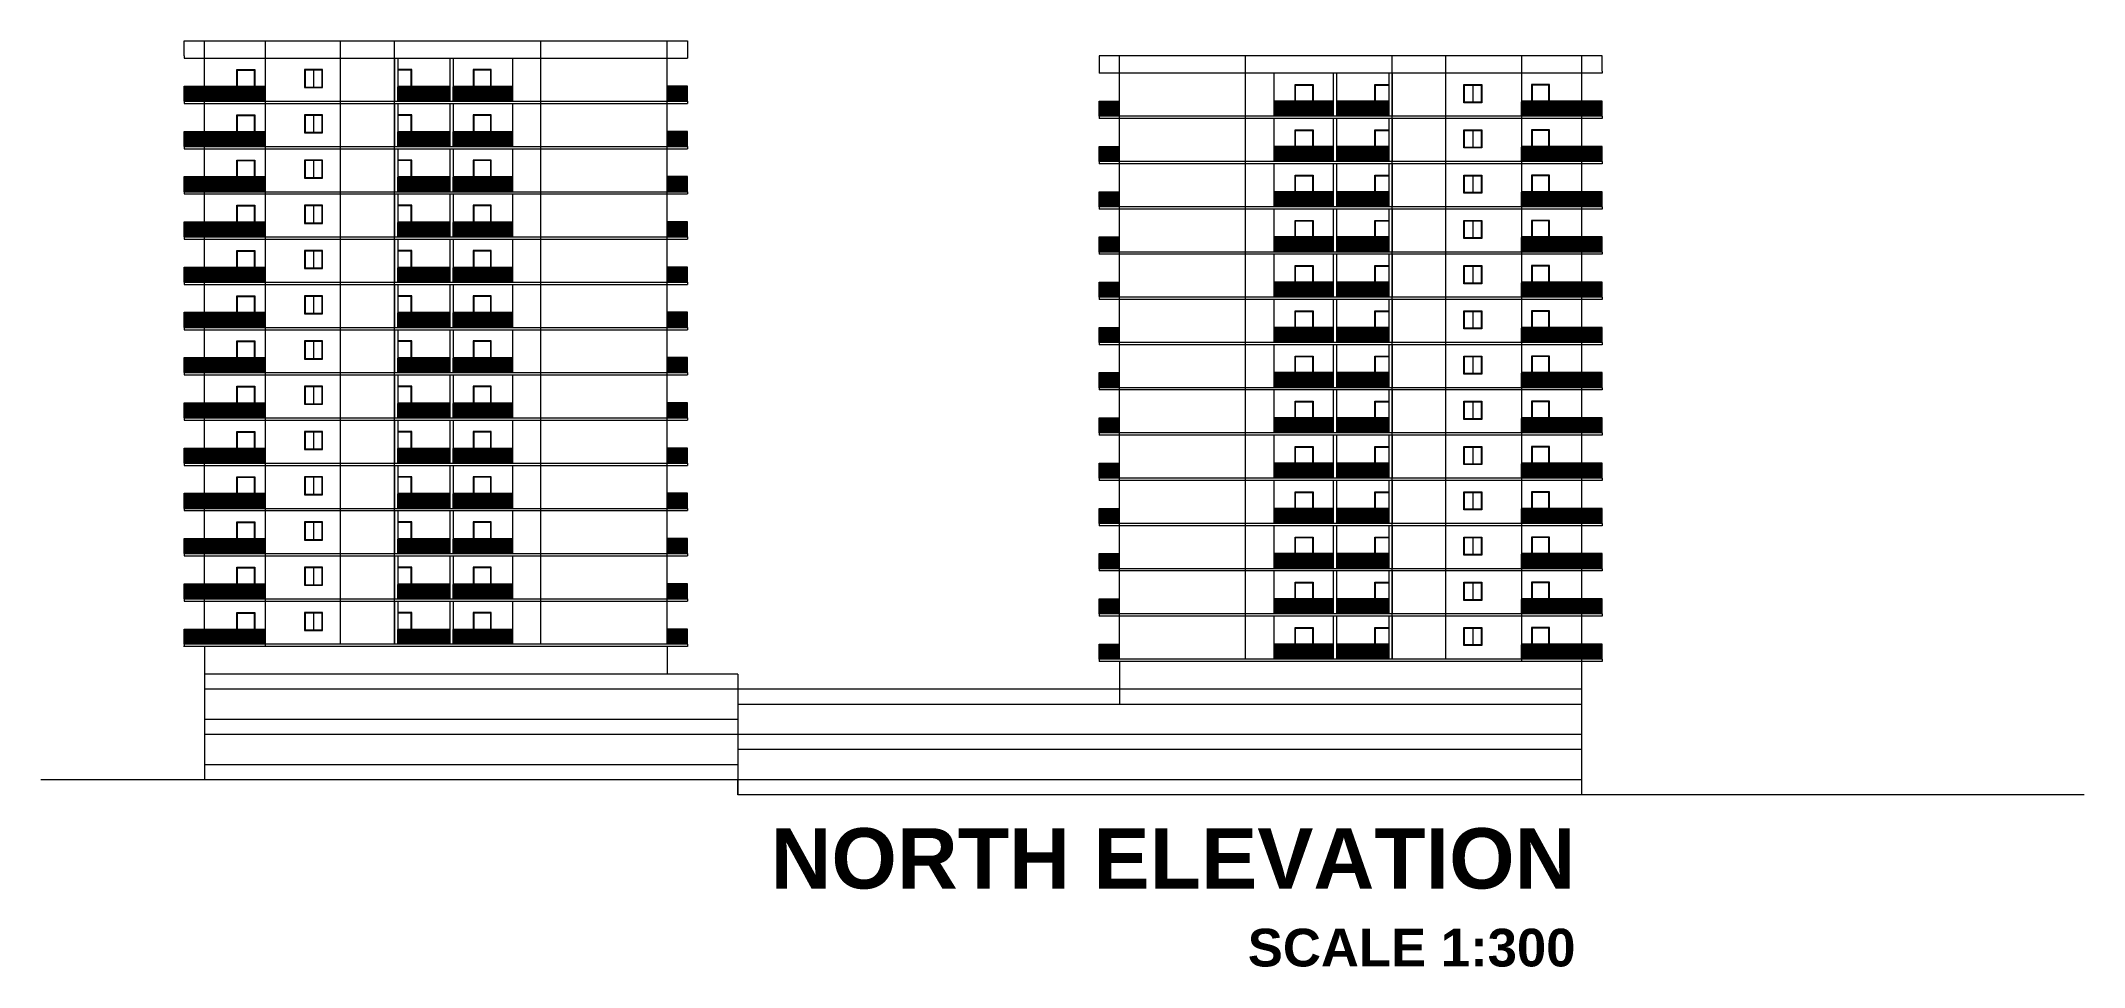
# Model space of a CAD drawing. Header units: inches. Extents: x 1090 to 1325, y 2 to 154.
# Drawn here: x 1090.4 to 1225.9, y 1.5 to 63 of the extents above; entities that cross this region are included whole.
import ezdxf

# ---------------------------------------------------------------- set-up
doc = ezdxf.new("R2010")
doc.units = ezdxf.units.IN
doc.header["$MEASUREMENT"] = 0
doc.layers.add('elev 1', color=252, linetype='Continuous', lineweight=9)
doc.layers.add('walls', color=250, linetype='Continuous', lineweight=18)
doc.styles.get("Standard").update_dxf_attribs({"font": 'arial.ttf'})

msp = doc.modelspace()

# ---------------------------------------------------------------- texts
at = {"insert": (1192.14, 10.76), "char_height": 4, "attachment_point": 3}
msp.add_mtext_dynamic_manual_height_columns('{\\fArial|b1|i0|c0|p34;NORTH ELEVATION\\P\\H0.625x;SCALE 1:300}', width=1190.7138, gutter_width=20, heights=[0], dxfattribs=at)

# ---------------------------------------------------------------- linework, layer by layer
at = {"layer": 'elev 1'}
for p, q in [((1099.85, 61.97), (1099.85, 62.97)), ((1101.2, 22.97), (1101.2, 62.97)), ((1105.23, 62.97), (1105.23, 22.82)), ((1110.23, 22.97), (1110.23, 62.97)), ((1113.8, 22.97), (1113.8, 62.97)), ((1123.51, 22.97), (1123.51, 62.97)), ((1131.89, 22.97), (1131.89, 62.97)), ((1108.44, 61.03), (1108.44, 59.91)), ((1113.8, 61.82), (1113.8, 58.97)), ((1114.03, 61.82), (1114.03, 58.97)), ((1117.48, 61.82), (1117.48, 58.97)), ((1117.71, 61.82), (1117.71, 58.97)), ((1121.63, 61.82), (1121.63, 58.97)), ((1161.89, 21.97), (1161.89, 61.97)), ((1170.26, 21.97), (1170.26, 61.97)), ((1179.98, 21.97), (1179.98, 61.97)), ((1183.55, 21.97), (1183.55, 61.97)), ((1188.55, 61.97), (1188.55, 21.82)), ((1192.57, 12.97), (1192.57, 61.97)), ((1193.92, 60.97), (1193.92, 61.97)), ((1099.85, 58.97), (1099.85, 59.97)), ((1099.85, 59.97), (1101.2, 59.97)), ((1099.85, 59.93), (1101.2, 59.93)), ((1099.89, 58.97), (1099.89, 59.93)), ((1099.93, 58.97), (1099.93, 59.93)), ((1099.97, 58.97), (1099.97, 59.93)), ((1100.01, 58.97), (1100.01, 59.93)), ((1100.05, 58.97), (1100.05, 59.93)), ((1100.09, 58.97), (1100.09, 59.93)), ((1100.13, 58.97), (1100.13, 59.93)), ((1100.17, 58.97), (1100.17, 59.93)), ((1100.21, 58.97), (1100.21, 59.93)), ((1100.25, 58.97), (1100.25, 59.93)), ((1100.29, 58.97), (1100.29, 59.93)), ((1100.33, 58.97), (1100.33, 59.93)), ((1100.37, 58.97), (1100.37, 59.93)), ((1100.41, 58.97), (1100.41, 59.93)), ((1100.45, 58.97), (1100.45, 59.93)), ((1100.49, 58.97), (1100.49, 59.93)), ((1100.53, 58.97), (1100.53, 59.93)), ((1100.57, 58.97), (1100.57, 59.93)), ((1100.61, 58.97), (1100.61, 59.93)), ((1100.65, 58.97), (1100.65, 59.93)), ((1100.69, 58.97), (1100.69, 59.93)), ((1100.73, 58.97), (1100.73, 59.93)), ((1100.77, 58.97), (1100.77, 59.93)), ((1100.81, 58.97), (1100.81, 59.93)), ((1100.85, 58.97), (1100.85, 59.93)), ((1100.89, 58.97), (1100.89, 59.93)), ((1100.93, 58.97), (1100.93, 59.93)), ((1100.97, 58.97), (1100.97, 59.93)), ((1101.01, 58.97), (1101.01, 59.93)), ((1101.05, 58.97), (1101.05, 59.93)), ((1101.09, 58.97), (1101.09, 59.93)), ((1101.13, 58.97), (1101.13, 59.93)), ((1101.17, 58.97), (1101.17, 59.93)), ((1101.24, 59.97), (1105.23, 59.97)), ((1101.24, 58.97), (1101.24, 59.97)), ((1101.24, 59.93), (1105.23, 59.93)), ((1101.28, 58.97), (1101.28, 59.93)), ((1101.32, 58.97), (1101.32, 59.93)), ((1101.36, 58.97), (1101.36, 59.93)), ((1101.4, 58.97), (1101.4, 59.93)), ((1101.44, 58.97), (1101.44, 59.93)), ((1101.48, 58.97), (1101.48, 59.93)), ((1101.52, 58.97), (1101.52, 59.93)), ((1101.56, 58.97), (1101.56, 59.93)), ((1101.6, 58.97), (1101.6, 59.93)), ((1101.64, 58.97), (1101.64, 59.93)), ((1101.68, 58.97), (1101.68, 59.93)), ((1101.72, 58.97), (1101.72, 59.93)), ((1101.76, 58.97), (1101.76, 59.93)), ((1101.8, 58.97), (1101.8, 59.93)), ((1101.84, 58.97), (1101.84, 59.93)), ((1101.88, 58.97), (1101.88, 59.93)), ((1101.92, 58.97), (1101.92, 59.93)), ((1101.96, 58.97), (1101.96, 59.93)), ((1102, 58.97), (1102, 59.93)), ((1102.04, 58.97), (1102.04, 59.93)), ((1102.08, 58.97), (1102.08, 59.93)), ((1102.12, 58.97), (1102.12, 59.93)), ((1102.16, 58.97), (1102.16, 59.93)), ((1102.2, 58.97), (1102.2, 59.93)), ((1102.24, 58.97), (1102.24, 59.93)), ((1102.28, 58.97), (1102.28, 59.93)), ((1102.32, 58.97), (1102.32, 59.93)), ((1102.36, 58.97), (1102.36, 59.93)), ((1102.4, 58.97), (1102.4, 59.93)), ((1102.44, 58.97), (1102.44, 59.93)), ((1102.48, 58.97), (1102.48, 59.93)), ((1102.52, 58.97), (1102.52, 59.93)), ((1102.56, 58.97), (1102.56, 59.93)), ((1102.6, 58.97), (1102.6, 59.93)), ((1102.64, 58.97), (1102.64, 59.93)), ((1102.68, 58.97), (1102.68, 59.93)), ((1102.72, 58.97), (1102.72, 59.93)), ((1102.76, 58.97), (1102.76, 59.93)), ((1102.8, 58.97), (1102.8, 59.93)), ((1102.84, 58.97), (1102.84, 59.93)), ((1102.88, 58.97), (1102.88, 59.93)), ((1102.92, 58.97), (1102.92, 59.93)), ((1102.96, 58.97), (1102.96, 59.93)), ((1103, 58.97), (1103, 59.93)), ((1103.04, 58.97), (1103.04, 59.93)), ((1103.08, 58.97), (1103.08, 59.93)), ((1103.12, 58.97), (1103.12, 59.93)), ((1103.16, 58.97), (1103.16, 59.93)), ((1103.2, 58.97), (1103.2, 59.93)), ((1103.24, 58.97), (1103.24, 59.93)), ((1103.28, 58.97), (1103.28, 59.93)), ((1103.32, 58.97), (1103.32, 59.93)), ((1103.36, 58.97), (1103.36, 59.93)), ((1103.4, 58.97), (1103.4, 59.93)), ((1103.44, 58.97), (1103.44, 59.93)), ((1103.48, 58.97), (1103.48, 59.93)), ((1103.52, 58.97), (1103.52, 59.93)), ((1103.56, 58.97), (1103.56, 59.93)), ((1103.6, 58.97), (1103.6, 59.93)), ((1103.64, 58.97), (1103.64, 59.93)), ((1103.68, 58.97), (1103.68, 59.93)), ((1103.72, 58.97), (1103.72, 59.93)), ((1103.76, 58.97), (1103.76, 59.93)), ((1103.8, 58.97), (1103.8, 59.93)), ((1103.84, 58.97), (1103.84, 59.93)), ((1103.88, 58.97), (1103.88, 59.93)), ((1103.92, 58.97), (1103.92, 59.93)), ((1103.96, 58.97), (1103.96, 59.93)), ((1104, 58.97), (1104, 59.93)), ((1104.04, 58.97), (1104.04, 59.93)), ((1104.08, 58.97), (1104.08, 59.93)), ((1104.12, 58.97), (1104.12, 59.93)), ((1104.16, 58.97), (1104.16, 59.93)), ((1104.2, 58.97), (1104.2, 59.93)), ((1104.24, 58.97), (1104.24, 59.93)), ((1104.28, 58.97), (1104.28, 59.93)), ((1104.32, 58.97), (1104.32, 59.93)), ((1104.36, 58.97), (1104.36, 59.93)), ((1104.4, 58.97), (1104.4, 59.93)), ((1104.44, 58.97), (1104.44, 59.93)), ((1104.48, 58.97), (1104.48, 59.93)), ((1104.52, 58.97), (1104.52, 59.93)), ((1104.56, 58.97), (1104.56, 59.93)), ((1104.6, 58.97), (1104.6, 59.93)), ((1104.64, 58.97), (1104.64, 59.93)), ((1104.68, 58.97), (1104.68, 59.93)), ((1104.72, 58.97), (1104.72, 59.93)), ((1104.76, 58.97), (1104.76, 59.93)), ((1104.8, 58.97), (1104.8, 59.93)), ((1104.84, 58.97), (1104.84, 59.93)), ((1104.88, 58.97), (1104.88, 59.93)), ((1104.92, 58.97), (1104.92, 59.93)), ((1104.96, 58.97), (1104.96, 59.93)), ((1105, 58.97), (1105, 59.93)), ((1105.04, 58.97), (1105.04, 59.93)), ((1105.08, 58.97), (1105.08, 59.93)), ((1105.12, 58.97), (1105.12, 59.93)), ((1105.16, 58.97), (1105.16, 59.93)), ((1105.2, 58.97), (1105.2, 59.93)), ((1114.03, 59.97), (1117.48, 59.97)), ((1114.03, 59.93), (1117.48, 59.93)), ((1114.03, 58.97), (1114.03, 59.93)), ((1114.07, 58.97), (1114.07, 59.93)), ((1114.11, 58.97), (1114.11, 59.93)), ((1114.15, 58.97), (1114.15, 59.93)), ((1114.19, 58.97), (1114.19, 59.93)), ((1114.23, 58.97), (1114.23, 59.93)), ((1114.27, 58.97), (1114.27, 59.93)), ((1114.31, 58.97), (1114.31, 59.93)), ((1114.35, 58.97), (1114.35, 59.93)), ((1114.39, 58.97), (1114.39, 59.93)), ((1114.43, 58.97), (1114.43, 59.93)), ((1114.47, 58.97), (1114.47, 59.93)), ((1114.51, 58.97), (1114.51, 59.93)), ((1114.55, 58.97), (1114.55, 59.93)), ((1114.59, 58.97), (1114.59, 59.93)), ((1114.63, 58.97), (1114.63, 59.93)), ((1114.67, 58.97), (1114.67, 59.93)), ((1114.71, 58.97), (1114.71, 59.93)), ((1114.75, 58.97), (1114.75, 59.93)), ((1114.79, 58.97), (1114.79, 59.93)), ((1114.83, 58.97), (1114.83, 59.93)), ((1114.87, 58.97), (1114.87, 59.93)), ((1114.91, 58.97), (1114.91, 59.93)), ((1114.95, 58.97), (1114.95, 59.93)), ((1114.99, 58.97), (1114.99, 59.93)), ((1115.03, 58.97), (1115.03, 59.93)), ((1115.07, 58.97), (1115.07, 59.93)), ((1115.11, 58.97), (1115.11, 59.93)), ((1115.15, 58.97), (1115.15, 59.93)), ((1115.19, 58.97), (1115.19, 59.93)), ((1115.23, 58.97), (1115.23, 59.93)), ((1115.27, 58.97), (1115.27, 59.93)), ((1115.3, 58.97), (1115.3, 59.93)), ((1115.34, 58.97), (1115.34, 59.93)), ((1115.38, 58.97), (1115.38, 59.93)), ((1115.42, 58.97), (1115.42, 59.93)), ((1115.46, 58.97), (1115.46, 59.93)), ((1115.5, 58.97), (1115.5, 59.93)), ((1115.54, 58.97), (1115.54, 59.93)), ((1115.58, 58.97), (1115.58, 59.93)), ((1115.62, 58.97), (1115.62, 59.93)), ((1115.66, 58.97), (1115.66, 59.93)), ((1115.7, 58.97), (1115.7, 59.93)), ((1115.74, 58.97), (1115.74, 59.93)), ((1115.78, 58.97), (1115.78, 59.93)), ((1115.82, 58.97), (1115.82, 59.93)), ((1115.86, 58.97), (1115.86, 59.93)), ((1115.9, 58.97), (1115.9, 59.93)), ((1115.94, 58.97), (1115.94, 59.93)), ((1115.98, 58.97), (1115.98, 59.93)), ((1116.02, 58.97), (1116.02, 59.93)), ((1116.06, 58.97), (1116.06, 59.93)), ((1116.1, 58.97), (1116.1, 59.93)), ((1116.14, 58.97), (1116.14, 59.93)), ((1116.18, 58.97), (1116.18, 59.93)), ((1116.22, 58.97), (1116.22, 59.93)), ((1116.26, 58.97), (1116.26, 59.93)), ((1116.3, 58.97), (1116.3, 59.93)), ((1116.34, 58.97), (1116.34, 59.93)), ((1116.38, 58.97), (1116.38, 59.93)), ((1116.42, 58.97), (1116.42, 59.93)), ((1116.46, 58.97), (1116.46, 59.93)), ((1116.5, 58.97), (1116.5, 59.93)), ((1116.54, 58.97), (1116.54, 59.93)), ((1116.58, 58.97), (1116.58, 59.93)), ((1116.61, 58.97), (1116.61, 59.93)), ((1116.65, 58.97), (1116.65, 59.93)), ((1116.69, 58.97), (1116.69, 59.93)), ((1116.73, 58.97), (1116.73, 59.93)), ((1116.77, 58.97), (1116.77, 59.93)), ((1116.81, 58.97), (1116.81, 59.93)), ((1116.85, 58.97), (1116.85, 59.93)), ((1116.89, 58.97), (1116.89, 59.93)), ((1116.93, 58.97), (1116.93, 59.93)), ((1116.97, 58.97), (1116.97, 59.93)), ((1117.01, 58.97), (1117.01, 59.93)), ((1117.05, 58.97), (1117.05, 59.93)), ((1117.09, 58.97), (1117.09, 59.93)), ((1117.13, 58.97), (1117.13, 59.93)), ((1117.17, 58.97), (1117.17, 59.93)), ((1117.21, 58.97), (1117.21, 59.93)), ((1117.25, 58.97), (1117.25, 59.93)), ((1117.29, 58.97), (1117.29, 59.93)), ((1117.33, 58.97), (1117.33, 59.93)), ((1117.37, 58.97), (1117.37, 59.93)), ((1117.41, 58.97), (1117.41, 59.93)), ((1117.45, 58.97), (1117.45, 59.93)), ((1117.71, 59.97), (1121.63, 59.97)), ((1117.71, 59.93), (1121.63, 59.93)), ((1117.71, 58.97), (1117.71, 59.93)), ((1117.75, 58.97), (1117.75, 59.93)), ((1117.79, 58.97), (1117.79, 59.93)), ((1117.83, 58.97), (1117.83, 59.93)), ((1117.87, 58.97), (1117.87, 59.93)), ((1117.91, 58.97), (1117.91, 59.93)), ((1117.95, 58.97), (1117.95, 59.93)), ((1117.99, 58.97), (1117.99, 59.93)), ((1118.03, 58.97), (1118.03, 59.93)), ((1118.07, 58.97), (1118.07, 59.93)), ((1118.11, 58.97), (1118.11, 59.93)), ((1118.15, 58.97), (1118.15, 59.93)), ((1118.19, 58.97), (1118.19, 59.93)), ((1118.23, 58.97), (1118.23, 59.93)), ((1118.27, 58.97), (1118.27, 59.93)), ((1118.31, 58.97), (1118.31, 59.93)), ((1118.35, 58.97), (1118.35, 59.93)), ((1118.39, 58.97), (1118.39, 59.93)), ((1118.43, 58.97), (1118.43, 59.93)), ((1118.47, 58.97), (1118.47, 59.93)), ((1118.51, 58.97), (1118.51, 59.93)), ((1118.55, 58.97), (1118.55, 59.93)), ((1118.59, 58.97), (1118.59, 59.93)), ((1118.63, 58.97), (1118.63, 59.93)), ((1118.67, 58.97), (1118.67, 59.93)), ((1118.71, 58.97), (1118.71, 59.93)), ((1118.75, 58.97), (1118.75, 59.93)), ((1118.79, 58.97), (1118.79, 59.93)), ((1118.83, 58.97), (1118.83, 59.93)), ((1118.87, 58.97), (1118.87, 59.93)), ((1118.91, 58.97), (1118.91, 59.93)), ((1118.95, 58.97), (1118.95, 59.93)), ((1118.98, 58.97), (1118.98, 59.93)), ((1119.02, 58.97), (1119.02, 59.93)), ((1119.06, 58.97), (1119.06, 59.93)), ((1119.1, 58.97), (1119.1, 59.93)), ((1119.14, 58.97), (1119.14, 59.93)), ((1119.18, 58.97), (1119.18, 59.93)), ((1119.22, 58.97), (1119.22, 59.93)), ((1119.26, 58.97), (1119.26, 59.93)), ((1119.3, 58.97), (1119.3, 59.93)), ((1119.34, 58.97), (1119.34, 59.93)), ((1119.38, 58.97), (1119.38, 59.93)), ((1119.42, 58.97), (1119.42, 59.93)), ((1119.46, 58.97), (1119.46, 59.93)), ((1119.5, 58.97), (1119.5, 59.93)), ((1119.54, 58.97), (1119.54, 59.93)), ((1119.58, 58.97), (1119.58, 59.93)), ((1119.62, 58.97), (1119.62, 59.93)), ((1119.66, 58.97), (1119.66, 59.93)), ((1119.7, 58.97), (1119.7, 59.93)), ((1119.74, 58.97), (1119.74, 59.93)), ((1119.78, 58.97), (1119.78, 59.93)), ((1119.82, 58.97), (1119.82, 59.93)), ((1119.86, 58.97), (1119.86, 59.93)), ((1119.9, 58.97), (1119.9, 59.93)), ((1119.94, 58.97), (1119.94, 59.93)), ((1119.98, 58.97), (1119.98, 59.93)), ((1120.02, 58.97), (1120.02, 59.93)), ((1120.06, 58.97), (1120.06, 59.93)), ((1120.1, 58.97), (1120.1, 59.93)), ((1120.14, 58.97), (1120.14, 59.93)), ((1120.18, 58.97), (1120.18, 59.93)), ((1120.22, 58.97), (1120.22, 59.93)), ((1120.26, 58.97), (1120.26, 59.93)), ((1120.29, 58.97), (1120.29, 59.93)), ((1120.33, 58.97), (1120.33, 59.93)), ((1120.37, 58.97), (1120.37, 59.93)), ((1120.41, 58.97), (1120.41, 59.93)), ((1120.45, 58.97), (1120.45, 59.93)), ((1120.49, 58.97), (1120.49, 59.93)), ((1120.53, 58.97), (1120.53, 59.93)), ((1120.57, 58.97), (1120.57, 59.93)), ((1120.61, 58.97), (1120.61, 59.93)), ((1120.65, 58.97), (1120.65, 59.93)), ((1120.69, 58.97), (1120.69, 59.93)), ((1120.73, 58.97), (1120.73, 59.93)), ((1120.77, 58.97), (1120.77, 59.93)), ((1120.81, 58.97), (1120.81, 59.93)), ((1120.85, 58.97), (1120.85, 59.93)), ((1120.89, 58.97), (1120.89, 59.93)), ((1120.93, 58.97), (1120.93, 59.93)), ((1120.97, 58.97), (1120.97, 59.93)), ((1121.01, 58.97), (1121.01, 59.93)), ((1121.05, 58.97), (1121.05, 59.93)), ((1121.09, 58.97), (1121.09, 59.93)), ((1121.13, 58.97), (1121.13, 59.93)), ((1121.17, 58.97), (1121.17, 59.93)), ((1121.21, 58.97), (1121.21, 59.93)), ((1121.25, 58.97), (1121.25, 59.93)), ((1121.29, 58.97), (1121.29, 59.93)), ((1121.33, 58.97), (1121.33, 59.93)), ((1121.37, 58.97), (1121.37, 59.93)), ((1121.41, 58.97), (1121.41, 59.93)), ((1121.45, 58.97), (1121.45, 59.93)), ((1121.49, 58.97), (1121.49, 59.93)), ((1121.53, 58.97), (1121.53, 59.93)), ((1121.57, 58.97), (1121.57, 59.93)), ((1121.6, 58.97), (1121.6, 59.93)), ((1133.24, 59.93), (1131.89, 59.93)), ((1131.93, 58.97), (1131.93, 59.93)), ((1131.97, 58.97), (1131.97, 59.93)), ((1132.01, 58.97), (1132.01, 59.93)), ((1132.05, 58.97), (1132.05, 59.93)), ((1132.09, 58.97), (1132.09, 59.93)), ((1132.13, 58.97), (1132.13, 59.93)), ((1132.17, 58.97), (1132.17, 59.93)), ((1132.21, 58.97), (1132.21, 59.93)), ((1132.25, 58.97), (1132.25, 59.93)), ((1132.29, 58.97), (1132.29, 59.93)), ((1132.33, 58.97), (1132.33, 59.93)), ((1132.37, 58.97), (1132.37, 59.93)), ((1132.41, 58.97), (1132.41, 59.93)), ((1132.45, 58.97), (1132.45, 59.93)), ((1132.49, 58.97), (1132.49, 59.93)), ((1132.53, 58.97), (1132.53, 59.93)), ((1132.57, 58.97), (1132.57, 59.93)), ((1132.61, 58.97), (1132.61, 59.93)), ((1132.65, 58.97), (1132.65, 59.93)), ((1132.69, 58.97), (1132.69, 59.93)), ((1132.73, 58.97), (1132.73, 59.93)), ((1132.77, 58.97), (1132.77, 59.93)), ((1132.81, 58.97), (1132.81, 59.93)), ((1132.85, 58.97), (1132.85, 59.93)), ((1132.89, 58.97), (1132.89, 59.93)), ((1132.93, 58.97), (1132.93, 59.93)), ((1132.97, 58.97), (1132.97, 59.93)), ((1133.01, 58.97), (1133.01, 59.93)), ((1133.05, 58.97), (1133.05, 59.93)), ((1133.09, 58.97), (1133.09, 59.93)), ((1133.13, 58.97), (1133.13, 59.93)), ((1133.17, 58.97), (1133.17, 59.93)), ((1133.2, 58.97), (1133.2, 59.93)), ((1172.14, 60.82), (1172.14, 57.97)), ((1176.06, 60.82), (1176.06, 57.97)), ((1176.29, 60.82), (1176.29, 57.97)), ((1179.75, 60.82), (1179.75, 57.97)), ((1179.98, 60.82), (1179.98, 57.97)), ((1185.33, 60.03), (1185.33, 58.91)), ((1099.85, 58.97), (1133.24, 58.97)), ((1113.8, 58.82), (1113.8, 55.97)), ((1114.03, 58.82), (1114.03, 55.97)), ((1117.48, 58.82), (1117.48, 55.97)), ((1117.71, 58.82), (1117.71, 55.97)), ((1121.63, 58.82), (1121.63, 55.97)), ((1160.54, 58.93), (1161.89, 58.93)), ((1160.58, 57.97), (1160.58, 58.93)), ((1160.61, 57.97), (1160.61, 58.93)), ((1160.65, 57.97), (1160.65, 58.93)), ((1160.69, 57.97), (1160.69, 58.93)), ((1160.73, 57.97), (1160.73, 58.93)), ((1160.77, 57.97), (1160.77, 58.93)), ((1160.81, 57.97), (1160.81, 58.93)), ((1160.85, 57.97), (1160.85, 58.93)), ((1160.89, 57.97), (1160.89, 58.93)), ((1160.93, 57.97), (1160.93, 58.93)), ((1160.97, 57.97), (1160.97, 58.93)), ((1161.01, 57.97), (1161.01, 58.93)), ((1161.05, 57.97), (1161.05, 58.93)), ((1161.09, 57.97), (1161.09, 58.93)), ((1161.13, 57.97), (1161.13, 58.93)), ((1161.17, 57.97), (1161.17, 58.93)), ((1161.21, 57.97), (1161.21, 58.93)), ((1161.25, 57.97), (1161.25, 58.93)), ((1161.29, 57.97), (1161.29, 58.93)), ((1161.33, 57.97), (1161.33, 58.93)), ((1161.37, 57.97), (1161.37, 58.93)), ((1161.41, 57.97), (1161.41, 58.93)), ((1161.45, 57.97), (1161.45, 58.93)), ((1161.49, 57.97), (1161.49, 58.93)), ((1161.53, 57.97), (1161.53, 58.93)), ((1161.57, 57.97), (1161.57, 58.93)), ((1161.61, 57.97), (1161.61, 58.93)), ((1161.65, 57.97), (1161.65, 58.93)), ((1161.69, 57.97), (1161.69, 58.93)), ((1161.73, 57.97), (1161.73, 58.93)), ((1161.77, 57.97), (1161.77, 58.93)), ((1161.81, 57.97), (1161.81, 58.93)), ((1161.85, 57.97), (1161.85, 58.93)), ((1176.06, 58.97), (1172.14, 58.97)), ((1176.06, 58.93), (1172.14, 58.93)), ((1172.17, 57.97), (1172.17, 58.93)), ((1172.2, 57.97), (1172.2, 58.93)), ((1172.24, 57.97), (1172.24, 58.93)), ((1172.28, 57.97), (1172.28, 58.93)), ((1172.32, 57.97), (1172.32, 58.93)), ((1172.36, 57.97), (1172.36, 58.93)), ((1172.4, 57.97), (1172.4, 58.93)), ((1172.44, 57.97), (1172.44, 58.93)), ((1172.48, 57.97), (1172.48, 58.93)), ((1172.52, 57.97), (1172.52, 58.93)), ((1172.56, 57.97), (1172.56, 58.93)), ((1172.6, 57.97), (1172.6, 58.93)), ((1172.64, 57.97), (1172.64, 58.93)), ((1172.68, 57.97), (1172.68, 58.93)), ((1172.72, 57.97), (1172.72, 58.93)), ((1172.76, 57.97), (1172.76, 58.93)), ((1172.8, 57.97), (1172.8, 58.93)), ((1172.84, 57.97), (1172.84, 58.93)), ((1172.88, 57.97), (1172.88, 58.93)), ((1172.92, 57.97), (1172.92, 58.93)), ((1172.96, 57.97), (1172.96, 58.93)), ((1173, 57.97), (1173, 58.93)), ((1173.04, 57.97), (1173.04, 58.93)), ((1173.08, 57.97), (1173.08, 58.93)), ((1173.12, 57.97), (1173.12, 58.93)), ((1173.16, 57.97), (1173.16, 58.93)), ((1173.2, 57.97), (1173.2, 58.93)), ((1173.24, 57.97), (1173.24, 58.93)), ((1173.28, 57.97), (1173.28, 58.93)), ((1173.32, 57.97), (1173.32, 58.93)), ((1173.36, 57.97), (1173.36, 58.93)), ((1173.4, 57.97), (1173.4, 58.93)), ((1173.44, 57.97), (1173.44, 58.93)), ((1173.48, 57.97), (1173.48, 58.93)), ((1173.51, 57.97), (1173.51, 58.93)), ((1173.55, 57.97), (1173.55, 58.93)), ((1173.59, 57.97), (1173.59, 58.93)), ((1173.63, 57.97), (1173.63, 58.93)), ((1173.67, 57.97), (1173.67, 58.93)), ((1173.71, 57.97), (1173.71, 58.93)), ((1173.75, 57.97), (1173.75, 58.93)), ((1173.79, 57.97), (1173.79, 58.93)), ((1173.83, 57.97), (1173.83, 58.93)), ((1173.87, 57.97), (1173.87, 58.93)), ((1173.91, 57.97), (1173.91, 58.93)), ((1173.95, 57.97), (1173.95, 58.93)), ((1173.99, 57.97), (1173.99, 58.93)), ((1174.03, 57.97), (1174.03, 58.93)), ((1174.07, 57.97), (1174.07, 58.93)), ((1174.11, 57.97), (1174.11, 58.93)), ((1174.15, 57.97), (1174.15, 58.93)), ((1174.19, 57.97), (1174.19, 58.93)), ((1174.23, 57.97), (1174.23, 58.93)), ((1174.27, 57.97), (1174.27, 58.93)), ((1174.31, 57.97), (1174.31, 58.93)), ((1174.35, 57.97), (1174.35, 58.93)), ((1174.39, 57.97), (1174.39, 58.93)), ((1174.43, 57.97), (1174.43, 58.93)), ((1174.47, 57.97), (1174.47, 58.93)), ((1174.51, 57.97), (1174.51, 58.93)), ((1174.55, 57.97), (1174.55, 58.93)), ((1174.59, 57.97), (1174.59, 58.93)), ((1174.63, 57.97), (1174.63, 58.93)), ((1174.67, 57.97), (1174.67, 58.93)), ((1174.71, 57.97), (1174.71, 58.93)), ((1174.75, 57.97), (1174.75, 58.93)), ((1174.79, 57.97), (1174.79, 58.93)), ((1174.82, 57.97), (1174.82, 58.93)), ((1174.86, 57.97), (1174.86, 58.93)), ((1174.9, 57.97), (1174.9, 58.93)), ((1174.94, 57.97), (1174.94, 58.93)), ((1174.98, 57.97), (1174.98, 58.93)), ((1175.02, 57.97), (1175.02, 58.93)), ((1175.06, 57.97), (1175.06, 58.93)), ((1175.1, 57.97), (1175.1, 58.93)), ((1175.14, 57.97), (1175.14, 58.93)), ((1175.18, 57.97), (1175.18, 58.93)), ((1175.22, 57.97), (1175.22, 58.93)), ((1175.26, 57.97), (1175.26, 58.93)), ((1175.3, 57.97), (1175.3, 58.93)), ((1175.34, 57.97), (1175.34, 58.93)), ((1175.38, 57.97), (1175.38, 58.93)), ((1175.42, 57.97), (1175.42, 58.93)), ((1175.46, 57.97), (1175.46, 58.93)), ((1175.5, 57.97), (1175.5, 58.93)), ((1175.54, 57.97), (1175.54, 58.93)), ((1175.58, 57.97), (1175.58, 58.93)), ((1175.62, 57.97), (1175.62, 58.93)), ((1175.66, 57.97), (1175.66, 58.93)), ((1175.7, 57.97), (1175.7, 58.93)), ((1175.74, 57.97), (1175.74, 58.93)), ((1175.78, 57.97), (1175.78, 58.93)), ((1175.82, 57.97), (1175.82, 58.93)), ((1175.86, 57.97), (1175.86, 58.93)), ((1175.9, 57.97), (1175.9, 58.93)), ((1175.94, 57.97), (1175.94, 58.93)), ((1175.98, 57.97), (1175.98, 58.93)), ((1176.02, 57.97), (1176.02, 58.93)), ((1176.06, 57.97), (1176.06, 58.93)), ((1179.75, 58.97), (1176.29, 58.97)), ((1179.75, 58.93), (1176.29, 58.93)), ((1176.33, 57.97), (1176.33, 58.93)), ((1176.37, 57.97), (1176.37, 58.93)), ((1176.41, 57.97), (1176.41, 58.93)), ((1176.45, 57.97), (1176.45, 58.93)), ((1176.49, 57.97), (1176.49, 58.93)), ((1176.53, 57.97), (1176.53, 58.93)), ((1176.57, 57.97), (1176.57, 58.93)), ((1176.61, 57.97), (1176.61, 58.93)), ((1176.65, 57.97), (1176.65, 58.93)), ((1176.69, 57.97), (1176.69, 58.93)), ((1176.73, 57.97), (1176.73, 58.93)), ((1176.77, 57.97), (1176.77, 58.93)), ((1176.81, 57.97), (1176.81, 58.93)), ((1176.85, 57.97), (1176.85, 58.93)), ((1176.89, 57.97), (1176.89, 58.93)), ((1176.93, 57.97), (1176.93, 58.93)), ((1176.97, 57.97), (1176.97, 58.93)), ((1177.01, 57.97), (1177.01, 58.93)), ((1177.05, 57.97), (1177.05, 58.93)), ((1177.09, 57.97), (1177.09, 58.93)), ((1177.13, 57.97), (1177.13, 58.93)), ((1177.17, 57.97), (1177.17, 58.93)), ((1177.2, 57.97), (1177.2, 58.93)), ((1177.24, 57.97), (1177.24, 58.93)), ((1177.28, 57.97), (1177.28, 58.93)), ((1177.32, 57.97), (1177.32, 58.93)), ((1177.36, 57.97), (1177.36, 58.93)), ((1177.4, 57.97), (1177.4, 58.93)), ((1177.44, 57.97), (1177.44, 58.93)), ((1177.48, 57.97), (1177.48, 58.93)), ((1177.52, 57.97), (1177.52, 58.93)), ((1177.56, 57.97), (1177.56, 58.93)), ((1177.6, 57.97), (1177.6, 58.93)), ((1177.64, 57.97), (1177.64, 58.93)), ((1177.68, 57.97), (1177.68, 58.93)), ((1177.72, 57.97), (1177.72, 58.93)), ((1177.76, 57.97), (1177.76, 58.93)), ((1177.8, 57.97), (1177.8, 58.93)), ((1177.84, 57.97), (1177.84, 58.93)), ((1177.88, 57.97), (1177.88, 58.93)), ((1177.92, 57.97), (1177.92, 58.93)), ((1177.96, 57.97), (1177.96, 58.93)), ((1178, 57.97), (1178, 58.93)), ((1178.04, 57.97), (1178.04, 58.93)), ((1178.08, 57.97), (1178.08, 58.93)), ((1178.12, 57.97), (1178.12, 58.93)), ((1178.16, 57.97), (1178.16, 58.93)), ((1178.2, 57.97), (1178.2, 58.93)), ((1178.24, 57.97), (1178.24, 58.93)), ((1178.28, 57.97), (1178.28, 58.93)), ((1178.32, 57.97), (1178.32, 58.93)), ((1178.36, 57.97), (1178.36, 58.93)), ((1178.4, 57.97), (1178.4, 58.93)), ((1178.44, 57.97), (1178.44, 58.93)), ((1178.48, 57.97), (1178.48, 58.93)), ((1178.51, 57.97), (1178.51, 58.93)), ((1178.55, 57.97), (1178.55, 58.93)), ((1178.59, 57.97), (1178.59, 58.93)), ((1178.63, 57.97), (1178.63, 58.93)), ((1178.67, 57.97), (1178.67, 58.93)), ((1178.71, 57.97), (1178.71, 58.93)), ((1178.75, 57.97), (1178.75, 58.93)), ((1178.79, 57.97), (1178.79, 58.93)), ((1178.83, 57.97), (1178.83, 58.93)), ((1178.87, 57.97), (1178.87, 58.93)), ((1178.91, 57.97), (1178.91, 58.93)), ((1178.95, 57.97), (1178.95, 58.93)), ((1178.99, 57.97), (1178.99, 58.93)), ((1179.03, 57.97), (1179.03, 58.93)), ((1179.07, 57.97), (1179.07, 58.93)), ((1179.11, 57.97), (1179.11, 58.93)), ((1179.15, 57.97), (1179.15, 58.93)), ((1179.19, 57.97), (1179.19, 58.93)), ((1179.23, 57.97), (1179.23, 58.93)), ((1179.27, 57.97), (1179.27, 58.93)), ((1179.31, 57.97), (1179.31, 58.93)), ((1179.35, 57.97), (1179.35, 58.93)), ((1179.39, 57.97), (1179.39, 58.93)), ((1179.43, 57.97), (1179.43, 58.93)), ((1179.47, 57.97), (1179.47, 58.93)), ((1179.51, 57.97), (1179.51, 58.93)), ((1179.55, 57.97), (1179.55, 58.93)), ((1179.59, 57.97), (1179.59, 58.93)), ((1179.63, 57.97), (1179.63, 58.93)), ((1179.67, 57.97), (1179.67, 58.93)), ((1179.71, 57.97), (1179.71, 58.93)), ((1179.75, 57.97), (1179.75, 58.93)), ((1192.53, 58.97), (1188.55, 58.97)), ((1192.53, 58.93), (1188.55, 58.93)), ((1188.57, 57.97), (1188.57, 58.93)), ((1188.61, 57.97), (1188.61, 58.93)), ((1188.65, 57.97), (1188.65, 58.93)), ((1188.69, 57.97), (1188.69, 58.93)), ((1188.73, 57.97), (1188.73, 58.93)), ((1188.77, 57.97), (1188.77, 58.93)), ((1188.81, 57.97), (1188.81, 58.93)), ((1188.85, 57.97), (1188.85, 58.93)), ((1188.89, 57.97), (1188.89, 58.93)), ((1188.93, 57.97), (1188.93, 58.93)), ((1188.97, 57.97), (1188.97, 58.93)), ((1189.01, 57.97), (1189.01, 58.93)), ((1189.05, 57.97), (1189.05, 58.93)), ((1189.09, 57.97), (1189.09, 58.93)), ((1189.13, 57.97), (1189.13, 58.93)), ((1189.17, 57.97), (1189.17, 58.93)), ((1189.21, 57.97), (1189.21, 58.93)), ((1189.25, 57.97), (1189.25, 58.93)), ((1189.29, 57.97), (1189.29, 58.93)), ((1189.33, 57.97), (1189.33, 58.93)), ((1189.37, 57.97), (1189.37, 58.93)), ((1189.41, 57.97), (1189.41, 58.93)), ((1189.45, 57.97), (1189.45, 58.93)), ((1189.49, 57.97), (1189.49, 58.93)), ((1189.53, 57.97), (1189.53, 58.93)), ((1189.57, 57.97), (1189.57, 58.93)), ((1189.61, 57.97), (1189.61, 58.93)), ((1189.65, 57.97), (1189.65, 58.93)), ((1189.69, 57.97), (1189.69, 58.93)), ((1189.73, 57.97), (1189.73, 58.93)), ((1189.77, 57.97), (1189.77, 58.93)), ((1189.81, 57.97), (1189.81, 58.93)), ((1189.85, 57.97), (1189.85, 58.93)), ((1189.89, 57.97), (1189.89, 58.93)), ((1189.93, 57.97), (1189.93, 58.93)), ((1189.97, 57.97), (1189.97, 58.93)), ((1190.01, 57.97), (1190.01, 58.93)), ((1190.05, 57.97), (1190.05, 58.93)), ((1190.09, 57.97), (1190.09, 58.93)), ((1190.13, 57.97), (1190.13, 58.93)), ((1190.17, 57.97), (1190.17, 58.93)), ((1190.21, 57.97), (1190.21, 58.93)), ((1190.25, 57.97), (1190.25, 58.93)), ((1190.29, 57.97), (1190.29, 58.93)), ((1190.33, 57.97), (1190.33, 58.93)), ((1190.37, 57.97), (1190.37, 58.93)), ((1190.41, 57.97), (1190.41, 58.93)), ((1190.45, 57.97), (1190.45, 58.93)), ((1190.49, 57.97), (1190.49, 58.93)), ((1190.53, 57.97), (1190.53, 58.93)), ((1190.57, 57.97), (1190.57, 58.93)), ((1190.61, 57.97), (1190.61, 58.93)), ((1190.65, 57.97), (1190.65, 58.93)), ((1190.69, 57.97), (1190.69, 58.93)), ((1190.73, 57.97), (1190.73, 58.93)), ((1190.77, 57.97), (1190.77, 58.93)), ((1190.81, 57.97), (1190.81, 58.93)), ((1190.85, 57.97), (1190.85, 58.93)), ((1190.89, 57.97), (1190.89, 58.93)), ((1190.93, 57.97), (1190.93, 58.93)), ((1190.97, 57.97), (1190.97, 58.93)), ((1191.01, 57.97), (1191.01, 58.93)), ((1191.05, 57.97), (1191.05, 58.93)), ((1191.09, 57.97), (1191.09, 58.93)), ((1191.13, 57.97), (1191.13, 58.93)), ((1191.17, 57.97), (1191.17, 58.93)), ((1191.21, 57.97), (1191.21, 58.93)), ((1191.25, 57.97), (1191.25, 58.93)), ((1191.29, 57.97), (1191.29, 58.93)), ((1191.33, 57.97), (1191.33, 58.93)), ((1191.37, 57.97), (1191.37, 58.93)), ((1191.41, 57.97), (1191.41, 58.93)), ((1191.45, 57.97), (1191.45, 58.93)), ((1191.49, 57.97), (1191.49, 58.93)), ((1191.53, 57.97), (1191.53, 58.93)), ((1191.57, 57.97), (1191.57, 58.93)), ((1191.61, 57.97), (1191.61, 58.93)), ((1191.65, 57.97), (1191.65, 58.93)), ((1191.69, 57.97), (1191.69, 58.93)), ((1191.73, 57.97), (1191.73, 58.93)), ((1191.77, 57.97), (1191.77, 58.93)), ((1191.81, 57.97), (1191.81, 58.93)), ((1191.85, 57.97), (1191.85, 58.93)), ((1191.89, 57.97), (1191.89, 58.93)), ((1191.93, 57.97), (1191.93, 58.93)), ((1191.97, 57.97), (1191.97, 58.93)), ((1192.01, 57.97), (1192.01, 58.93)), ((1192.05, 57.97), (1192.05, 58.93)), ((1192.09, 57.97), (1192.09, 58.93)), ((1192.13, 57.97), (1192.13, 58.93)), ((1192.17, 57.97), (1192.17, 58.93)), ((1192.21, 57.97), (1192.21, 58.93)), ((1192.25, 57.97), (1192.25, 58.93)), ((1192.29, 57.97), (1192.29, 58.93)), ((1192.33, 57.97), (1192.33, 58.93)), ((1192.37, 57.97), (1192.37, 58.93)), ((1192.41, 57.97), (1192.41, 58.93)), ((1192.45, 57.97), (1192.45, 58.93)), ((1192.49, 57.97), (1192.49, 58.93)), ((1192.53, 57.97), (1192.53, 58.97)), ((1193.92, 58.97), (1192.57, 58.97)), ((1193.92, 58.93), (1192.57, 58.93)), ((1192.6, 57.97), (1192.6, 58.93)), ((1192.64, 57.97), (1192.64, 58.93)), ((1192.68, 57.97), (1192.68, 58.93)), ((1192.72, 57.97), (1192.72, 58.93)), ((1192.76, 57.97), (1192.76, 58.93)), ((1192.8, 57.97), (1192.8, 58.93)), ((1192.84, 57.97), (1192.84, 58.93)), ((1192.88, 57.97), (1192.88, 58.93)), ((1192.92, 57.97), (1192.92, 58.93)), ((1192.96, 57.97), (1192.96, 58.93)), ((1193, 57.97), (1193, 58.93)), ((1193.04, 57.97), (1193.04, 58.93)), ((1193.08, 57.97), (1193.08, 58.93)), ((1193.12, 57.97), (1193.12, 58.93)), ((1193.16, 57.97), (1193.16, 58.93)), ((1193.2, 57.97), (1193.2, 58.93)), ((1193.24, 57.97), (1193.24, 58.93)), ((1193.28, 57.97), (1193.28, 58.93)), ((1193.32, 57.97), (1193.32, 58.93)), ((1193.36, 57.97), (1193.36, 58.93)), ((1193.4, 57.97), (1193.4, 58.93)), ((1193.44, 57.97), (1193.44, 58.93)), ((1193.48, 57.97), (1193.48, 58.93)), ((1193.52, 57.97), (1193.52, 58.93)), ((1193.56, 57.97), (1193.56, 58.93)), ((1193.6, 57.97), (1193.6, 58.93)), ((1193.64, 57.97), (1193.64, 58.93)), ((1193.68, 57.97), (1193.68, 58.93)), ((1193.72, 57.97), (1193.72, 58.93)), ((1193.76, 57.97), (1193.76, 58.93)), ((1193.8, 57.97), (1193.8, 58.93)), ((1193.84, 57.97), (1193.84, 58.93)), ((1193.88, 57.97), (1193.88, 58.93)), ((1193.92, 57.97), (1193.92, 58.97)), ((1099.85, 55.97), (1099.85, 56.97)), ((1099.85, 56.97), (1101.2, 56.97)), ((1099.85, 56.93), (1101.2, 56.93)), ((1099.89, 55.97), (1099.89, 56.93)), ((1099.93, 55.97), (1099.93, 56.93)), ((1099.97, 55.97), (1099.97, 56.93)), ((1100.01, 55.97), (1100.01, 56.93)), ((1100.05, 55.97), (1100.05, 56.93)), ((1100.09, 55.97), (1100.09, 56.93)), ((1100.13, 55.97), (1100.13, 56.93)), ((1100.17, 55.97), (1100.17, 56.93)), ((1100.21, 55.97), (1100.21, 56.93)), ((1100.25, 55.97), (1100.25, 56.93)), ((1100.29, 55.97), (1100.29, 56.93)), ((1100.33, 55.97), (1100.33, 56.93)), ((1100.37, 55.97), (1100.37, 56.93)), ((1100.41, 55.97), (1100.41, 56.93)), ((1100.45, 55.97), (1100.45, 56.93)), ((1100.49, 55.97), (1100.49, 56.93)), ((1100.53, 55.97), (1100.53, 56.93)), ((1100.57, 55.97), (1100.57, 56.93)), ((1100.61, 55.97), (1100.61, 56.93)), ((1100.65, 55.97), (1100.65, 56.93)), ((1100.69, 55.97), (1100.69, 56.93)), ((1100.73, 55.97), (1100.73, 56.93)), ((1100.77, 55.97), (1100.77, 56.93)), ((1100.81, 55.97), (1100.81, 56.93)), ((1100.85, 55.97), (1100.85, 56.93)), ((1100.89, 55.97), (1100.89, 56.93)), ((1100.93, 55.97), (1100.93, 56.93)), ((1100.97, 55.97), (1100.97, 56.93)), ((1101.01, 55.97), (1101.01, 56.93)), ((1101.05, 55.97), (1101.05, 56.93)), ((1101.09, 55.97), (1101.09, 56.93)), ((1101.13, 55.97), (1101.13, 56.93)), ((1101.17, 55.97), (1101.17, 56.93)), ((1101.24, 56.97), (1105.23, 56.97)), ((1101.24, 55.97), (1101.24, 56.97)), ((1101.24, 56.93), (1105.23, 56.93)), ((1101.28, 55.97), (1101.28, 56.93)), ((1101.32, 55.97), (1101.32, 56.93)), ((1101.36, 55.97), (1101.36, 56.93)), ((1101.4, 55.97), (1101.4, 56.93)), ((1101.44, 55.97), (1101.44, 56.93)), ((1101.48, 55.97), (1101.48, 56.93)), ((1101.52, 55.97), (1101.52, 56.93)), ((1101.56, 55.97), (1101.56, 56.93)), ((1101.6, 55.97), (1101.6, 56.93)), ((1101.64, 55.97), (1101.64, 56.93)), ((1101.68, 55.97), (1101.68, 56.93)), ((1101.72, 55.97), (1101.72, 56.93)), ((1101.76, 55.97), (1101.76, 56.93)), ((1101.8, 55.97), (1101.8, 56.93)), ((1101.84, 55.97), (1101.84, 56.93)), ((1101.88, 55.97), (1101.88, 56.93)), ((1101.92, 55.97), (1101.92, 56.93)), ((1101.96, 55.97), (1101.96, 56.93)), ((1102, 55.97), (1102, 56.93)), ((1102.04, 55.97), (1102.04, 56.93)), ((1102.08, 55.97), (1102.08, 56.93)), ((1102.12, 55.97), (1102.12, 56.93)), ((1102.16, 55.97), (1102.16, 56.93)), ((1102.2, 55.97), (1102.2, 56.93)), ((1102.24, 55.97), (1102.24, 56.93)), ((1102.28, 55.97), (1102.28, 56.93)), ((1102.32, 55.97), (1102.32, 56.93)), ((1102.36, 55.97), (1102.36, 56.93)), ((1102.4, 55.97), (1102.4, 56.93)), ((1102.44, 55.97), (1102.44, 56.93)), ((1102.48, 55.97), (1102.48, 56.93)), ((1102.52, 55.97), (1102.52, 56.93)), ((1102.56, 55.97), (1102.56, 56.93)), ((1102.6, 55.97), (1102.6, 56.93)), ((1102.64, 55.97), (1102.64, 56.93)), ((1102.68, 55.97), (1102.68, 56.93)), ((1102.72, 55.97), (1102.72, 56.93)), ((1102.76, 55.97), (1102.76, 56.93)), ((1102.8, 55.97), (1102.8, 56.93)), ((1102.84, 55.97), (1102.84, 56.93)), ((1102.88, 55.97), (1102.88, 56.93)), ((1102.92, 55.97), (1102.92, 56.93)), ((1102.96, 55.97), (1102.96, 56.93)), ((1103, 55.97), (1103, 56.93)), ((1103.04, 55.97), (1103.04, 56.93)), ((1103.08, 55.97), (1103.08, 56.93)), ((1103.12, 55.97), (1103.12, 56.93)), ((1103.16, 55.97), (1103.16, 56.93)), ((1103.2, 55.97), (1103.2, 56.93)), ((1103.24, 55.97), (1103.24, 56.93)), ((1103.28, 55.97), (1103.28, 56.93)), ((1103.32, 55.97), (1103.32, 56.93)), ((1103.36, 55.97), (1103.36, 56.93)), ((1103.4, 55.97), (1103.4, 56.93)), ((1103.44, 55.97), (1103.44, 56.93)), ((1103.48, 55.97), (1103.48, 56.93)), ((1103.52, 55.97), (1103.52, 56.93)), ((1103.56, 55.97), (1103.56, 56.93)), ((1103.6, 55.97), (1103.6, 56.93)), ((1103.64, 55.97), (1103.64, 56.93)), ((1103.68, 55.97), (1103.68, 56.93)), ((1103.72, 55.97), (1103.72, 56.93)), ((1103.76, 55.97), (1103.76, 56.93)), ((1103.8, 55.97), (1103.8, 56.93)), ((1103.84, 55.97), (1103.84, 56.93)), ((1103.88, 55.97), (1103.88, 56.93)), ((1103.92, 55.97), (1103.92, 56.93)), ((1103.96, 55.97), (1103.96, 56.93)), ((1104, 55.97), (1104, 56.93)), ((1104.04, 55.97), (1104.04, 56.93)), ((1104.08, 55.97), (1104.08, 56.93)), ((1104.12, 55.97), (1104.12, 56.93)), ((1104.16, 55.97), (1104.16, 56.93)), ((1104.2, 55.97), (1104.2, 56.93)), ((1104.24, 55.97), (1104.24, 56.93)), ((1104.28, 55.97), (1104.28, 56.93)), ((1104.32, 55.97), (1104.32, 56.93)), ((1104.36, 55.97), (1104.36, 56.93)), ((1104.4, 55.97), (1104.4, 56.93)), ((1104.44, 55.97), (1104.44, 56.93)), ((1104.48, 55.97), (1104.48, 56.93)), ((1104.52, 55.97), (1104.52, 56.93)), ((1104.56, 55.97), (1104.56, 56.93)), ((1104.6, 55.97), (1104.6, 56.93)), ((1104.64, 55.97), (1104.64, 56.93)), ((1104.68, 55.97), (1104.68, 56.93)), ((1104.72, 55.97), (1104.72, 56.93)), ((1104.76, 55.97), (1104.76, 56.93)), ((1104.8, 55.97), (1104.8, 56.93)), ((1104.84, 55.97), (1104.84, 56.93)), ((1104.88, 55.97), (1104.88, 56.93)), ((1104.92, 55.97), (1104.92, 56.93)), ((1104.96, 55.97), (1104.96, 56.93)), ((1105, 55.97), (1105, 56.93)), ((1105.04, 55.97), (1105.04, 56.93)), ((1105.08, 55.97), (1105.08, 56.93)), ((1105.12, 55.97), (1105.12, 56.93)), ((1105.16, 55.97), (1105.16, 56.93)), ((1105.2, 55.97), (1105.2, 56.93)), ((1108.44, 58.03), (1108.44, 56.91)), ((1114.03, 56.97), (1117.48, 56.97)), ((1114.03, 56.93), (1117.48, 56.93)), ((1114.03, 55.97), (1114.03, 56.93)), ((1114.07, 55.97), (1114.07, 56.93)), ((1114.11, 55.97), (1114.11, 56.93)), ((1114.15, 55.97), (1114.15, 56.93)), ((1114.19, 55.97), (1114.19, 56.93)), ((1114.23, 55.97), (1114.23, 56.93)), ((1114.27, 55.97), (1114.27, 56.93)), ((1114.31, 55.97), (1114.31, 56.93)), ((1114.35, 55.97), (1114.35, 56.93)), ((1114.39, 55.97), (1114.39, 56.93)), ((1114.43, 55.97), (1114.43, 56.93)), ((1114.47, 55.97), (1114.47, 56.93)), ((1114.51, 55.97), (1114.51, 56.93)), ((1114.55, 55.97), (1114.55, 56.93)), ((1114.59, 55.97), (1114.59, 56.93)), ((1114.63, 55.97), (1114.63, 56.93)), ((1114.67, 55.97), (1114.67, 56.93)), ((1114.71, 55.97), (1114.71, 56.93)), ((1114.75, 55.97), (1114.75, 56.93)), ((1114.79, 55.97), (1114.79, 56.93)), ((1114.83, 55.97), (1114.83, 56.93)), ((1114.87, 55.97), (1114.87, 56.93)), ((1114.91, 55.97), (1114.91, 56.93)), ((1114.95, 55.97), (1114.95, 56.93)), ((1114.99, 55.97), (1114.99, 56.93)), ((1115.03, 55.97), (1115.03, 56.93)), ((1115.07, 55.97), (1115.07, 56.93)), ((1115.11, 55.97), (1115.11, 56.93)), ((1115.15, 55.97), (1115.15, 56.93)), ((1115.19, 55.97), (1115.19, 56.93)), ((1115.23, 55.97), (1115.23, 56.93)), ((1115.27, 55.97), (1115.27, 56.93)), ((1115.3, 55.97), (1115.3, 56.93)), ((1115.34, 55.97), (1115.34, 56.93)), ((1115.38, 55.97), (1115.38, 56.93)), ((1115.42, 55.97), (1115.42, 56.93)), ((1115.46, 55.97), (1115.46, 56.93)), ((1115.5, 55.97), (1115.5, 56.93)), ((1115.54, 55.97), (1115.54, 56.93)), ((1115.58, 55.97), (1115.58, 56.93)), ((1115.62, 55.97), (1115.62, 56.93)), ((1115.66, 55.97), (1115.66, 56.93)), ((1115.7, 55.97), (1115.7, 56.93)), ((1115.74, 55.97), (1115.74, 56.93)), ((1115.78, 55.97), (1115.78, 56.93)), ((1115.82, 55.97), (1115.82, 56.93)), ((1115.86, 55.97), (1115.86, 56.93)), ((1115.9, 55.97), (1115.9, 56.93)), ((1115.94, 55.97), (1115.94, 56.93)), ((1115.98, 55.97), (1115.98, 56.93)), ((1116.02, 55.97), (1116.02, 56.93)), ((1116.06, 55.97), (1116.06, 56.93)), ((1116.1, 55.97), (1116.1, 56.93)), ((1116.14, 55.97), (1116.14, 56.93)), ((1116.18, 55.97), (1116.18, 56.93)), ((1116.22, 55.97), (1116.22, 56.93)), ((1116.26, 55.97), (1116.26, 56.93)), ((1116.3, 55.97), (1116.3, 56.93)), ((1116.34, 55.97), (1116.34, 56.93)), ((1116.38, 55.97), (1116.38, 56.93)), ((1116.42, 55.97), (1116.42, 56.93)), ((1116.46, 55.97), (1116.46, 56.93)), ((1116.5, 55.97), (1116.5, 56.93)), ((1116.54, 55.97), (1116.54, 56.93)), ((1116.58, 55.97), (1116.58, 56.93)), ((1116.61, 55.97), (1116.61, 56.93)), ((1116.65, 55.97), (1116.65, 56.93)), ((1116.69, 55.97), (1116.69, 56.93)), ((1116.73, 55.97), (1116.73, 56.93)), ((1116.77, 55.97), (1116.77, 56.93)), ((1116.81, 55.97), (1116.81, 56.93)), ((1116.85, 55.97), (1116.85, 56.93)), ((1116.89, 55.97), (1116.89, 56.93)), ((1116.93, 55.97), (1116.93, 56.93)), ((1116.97, 55.97), (1116.97, 56.93)), ((1117.01, 55.97), (1117.01, 56.93)), ((1117.05, 55.97), (1117.05, 56.93)), ((1117.09, 55.97), (1117.09, 56.93)), ((1117.13, 55.97), (1117.13, 56.93)), ((1117.17, 55.97), (1117.17, 56.93)), ((1117.21, 55.97), (1117.21, 56.93)), ((1117.25, 55.97), (1117.25, 56.93)), ((1117.29, 55.97), (1117.29, 56.93)), ((1117.33, 55.97), (1117.33, 56.93)), ((1117.37, 55.97), (1117.37, 56.93)), ((1117.41, 55.97), (1117.41, 56.93)), ((1117.45, 55.97), (1117.45, 56.93)), ((1117.71, 56.97), (1121.63, 56.97)), ((1117.71, 56.93), (1121.63, 56.93)), ((1117.71, 55.97), (1117.71, 56.93)), ((1117.75, 55.97), (1117.75, 56.93)), ((1117.79, 55.97), (1117.79, 56.93)), ((1117.83, 55.97), (1117.83, 56.93)), ((1117.87, 55.97), (1117.87, 56.93)), ((1117.91, 55.97), (1117.91, 56.93)), ((1117.95, 55.97), (1117.95, 56.93)), ((1117.99, 55.97), (1117.99, 56.93)), ((1118.03, 55.97), (1118.03, 56.93)), ((1118.07, 55.97), (1118.07, 56.93)), ((1118.11, 55.97), (1118.11, 56.93)), ((1118.15, 55.97), (1118.15, 56.93)), ((1118.19, 55.97), (1118.19, 56.93)), ((1118.23, 55.97), (1118.23, 56.93)), ((1118.27, 55.97), (1118.27, 56.93)), ((1118.31, 55.97), (1118.31, 56.93)), ((1118.35, 55.97), (1118.35, 56.93)), ((1118.39, 55.97), (1118.39, 56.93)), ((1118.43, 55.97), (1118.43, 56.93)), ((1118.47, 55.97), (1118.47, 56.93)), ((1118.51, 55.97), (1118.51, 56.93)), ((1118.55, 55.97), (1118.55, 56.93)), ((1118.59, 55.97), (1118.59, 56.93)), ((1118.63, 55.97), (1118.63, 56.93)), ((1118.67, 55.97), (1118.67, 56.93)), ((1118.71, 55.97), (1118.71, 56.93)), ((1118.75, 55.97), (1118.75, 56.93)), ((1118.79, 55.97), (1118.79, 56.93)), ((1118.83, 55.97), (1118.83, 56.93)), ((1118.87, 55.97), (1118.87, 56.93)), ((1118.91, 55.97), (1118.91, 56.93)), ((1118.95, 55.97), (1118.95, 56.93)), ((1118.98, 55.97), (1118.98, 56.93)), ((1119.02, 55.97), (1119.02, 56.93)), ((1119.06, 55.97), (1119.06, 56.93)), ((1119.1, 55.97), (1119.1, 56.93)), ((1119.14, 55.97), (1119.14, 56.93)), ((1119.18, 55.97), (1119.18, 56.93)), ((1119.22, 55.97), (1119.22, 56.93)), ((1119.26, 55.97), (1119.26, 56.93)), ((1119.3, 55.97), (1119.3, 56.93)), ((1119.34, 55.97), (1119.34, 56.93)), ((1119.38, 55.97), (1119.38, 56.93)), ((1119.42, 55.97), (1119.42, 56.93)), ((1119.46, 55.97), (1119.46, 56.93)), ((1119.5, 55.97), (1119.5, 56.93)), ((1119.54, 55.97), (1119.54, 56.93)), ((1119.58, 55.97), (1119.58, 56.93)), ((1119.62, 55.97), (1119.62, 56.93)), ((1119.66, 55.97), (1119.66, 56.93)), ((1119.7, 55.97), (1119.7, 56.93)), ((1119.74, 55.97), (1119.74, 56.93)), ((1119.78, 55.97), (1119.78, 56.93)), ((1119.82, 55.97), (1119.82, 56.93)), ((1119.86, 55.97), (1119.86, 56.93)), ((1119.9, 55.97), (1119.9, 56.93)), ((1119.94, 55.97), (1119.94, 56.93)), ((1119.98, 55.97), (1119.98, 56.93)), ((1120.02, 55.97), (1120.02, 56.93)), ((1120.06, 55.97), (1120.06, 56.93)), ((1120.1, 55.97), (1120.1, 56.93)), ((1120.14, 55.97), (1120.14, 56.93)), ((1120.18, 55.97), (1120.18, 56.93)), ((1120.22, 55.97), (1120.22, 56.93)), ((1120.26, 55.97), (1120.26, 56.93)), ((1120.29, 55.97), (1120.29, 56.93)), ((1120.33, 55.97), (1120.33, 56.93)), ((1120.37, 55.97), (1120.37, 56.93)), ((1120.41, 55.97), (1120.41, 56.93)), ((1120.45, 55.97), (1120.45, 56.93)), ((1120.49, 55.97), (1120.49, 56.93)), ((1120.53, 55.97), (1120.53, 56.93)), ((1120.57, 55.97), (1120.57, 56.93)), ((1120.61, 55.97), (1120.61, 56.93)), ((1120.65, 55.97), (1120.65, 56.93)), ((1120.69, 55.97), (1120.69, 56.93)), ((1120.73, 55.97), (1120.73, 56.93)), ((1120.77, 55.97), (1120.77, 56.93)), ((1120.81, 55.97), (1120.81, 56.93)), ((1120.85, 55.97), (1120.85, 56.93)), ((1120.89, 55.97), (1120.89, 56.93)), ((1120.93, 55.97), (1120.93, 56.93)), ((1120.97, 55.97), (1120.97, 56.93)), ((1121.01, 55.97), (1121.01, 56.93)), ((1121.05, 55.97), (1121.05, 56.93)), ((1121.09, 55.97), (1121.09, 56.93)), ((1121.13, 55.97), (1121.13, 56.93)), ((1121.17, 55.97), (1121.17, 56.93)), ((1121.21, 55.97), (1121.21, 56.93)), ((1121.25, 55.97), (1121.25, 56.93)), ((1121.29, 55.97), (1121.29, 56.93)), ((1121.33, 55.97), (1121.33, 56.93)), ((1121.37, 55.97), (1121.37, 56.93)), ((1121.41, 55.97), (1121.41, 56.93)), ((1121.45, 55.97), (1121.45, 56.93)), ((1121.49, 55.97), (1121.49, 56.93)), ((1121.53, 55.97), (1121.53, 56.93)), ((1121.57, 55.97), (1121.57, 56.93)), ((1121.6, 55.97), (1121.6, 56.93)), ((1133.24, 56.93), (1131.89, 56.93)), ((1131.93, 55.97), (1131.93, 56.93)), ((1131.97, 55.97), (1131.97, 56.93)), ((1132.01, 55.97), (1132.01, 56.93)), ((1132.05, 55.97), (1132.05, 56.93)), ((1132.09, 55.97), (1132.09, 56.93)), ((1132.13, 55.97), (1132.13, 56.93)), ((1132.17, 55.97), (1132.17, 56.93)), ((1132.21, 55.97), (1132.21, 56.93)), ((1132.25, 55.97), (1132.25, 56.93)), ((1132.29, 55.97), (1132.29, 56.93)), ((1132.33, 55.97), (1132.33, 56.93)), ((1132.37, 55.97), (1132.37, 56.93)), ((1132.41, 55.97), (1132.41, 56.93)), ((1132.45, 55.97), (1132.45, 56.93)), ((1132.49, 55.97), (1132.49, 56.93)), ((1132.53, 55.97), (1132.53, 56.93)), ((1132.57, 55.97), (1132.57, 56.93)), ((1132.61, 55.97), (1132.61, 56.93)), ((1132.65, 55.97), (1132.65, 56.93)), ((1132.69, 55.97), (1132.69, 56.93)), ((1132.73, 55.97), (1132.73, 56.93)), ((1132.77, 55.97), (1132.77, 56.93)), ((1132.81, 55.97), (1132.81, 56.93)), ((1132.85, 55.97), (1132.85, 56.93)), ((1132.89, 55.97), (1132.89, 56.93)), ((1132.93, 55.97), (1132.93, 56.93)), ((1132.97, 55.97), (1132.97, 56.93)), ((1133.01, 55.97), (1133.01, 56.93)), ((1133.05, 55.97), (1133.05, 56.93)), ((1133.09, 55.97), (1133.09, 56.93)), ((1133.13, 55.97), (1133.13, 56.93)), ((1133.17, 55.97), (1133.17, 56.93)), ((1133.2, 55.97), (1133.2, 56.93)), ((1193.92, 57.97), (1160.54, 57.97)), ((1172.14, 57.82), (1172.14, 54.97)), ((1176.06, 57.82), (1176.06, 54.97)), ((1176.29, 57.82), (1176.29, 54.97)), ((1179.75, 57.82), (1179.75, 54.97)), ((1179.98, 57.82), (1179.98, 54.97)), ((1185.33, 57.03), (1185.33, 55.91)), ((1099.85, 55.97), (1133.24, 55.97)), ((1113.8, 55.82), (1113.8, 52.97)), ((1114.03, 55.82), (1114.03, 52.97)), ((1117.48, 55.82), (1117.48, 52.97)), ((1117.71, 55.82), (1117.71, 52.97)), ((1121.63, 55.82), (1121.63, 52.97)), ((1160.54, 55.93), (1161.89, 55.93)), ((1160.58, 54.97), (1160.58, 55.93)), ((1160.61, 54.97), (1160.61, 55.93)), ((1160.65, 54.97), (1160.65, 55.93)), ((1160.69, 54.97), (1160.69, 55.93)), ((1160.73, 54.97), (1160.73, 55.93)), ((1160.77, 54.97), (1160.77, 55.93)), ((1160.81, 54.97), (1160.81, 55.93)), ((1160.85, 54.97), (1160.85, 55.93)), ((1160.89, 54.97), (1160.89, 55.93)), ((1160.93, 54.97), (1160.93, 55.93)), ((1160.97, 54.97), (1160.97, 55.93)), ((1161.01, 54.97), (1161.01, 55.93)), ((1161.05, 54.97), (1161.05, 55.93)), ((1161.09, 54.97), (1161.09, 55.93)), ((1161.13, 54.97), (1161.13, 55.93)), ((1161.17, 54.97), (1161.17, 55.93)), ((1161.21, 54.97), (1161.21, 55.93)), ((1161.25, 54.97), (1161.25, 55.93)), ((1161.29, 54.97), (1161.29, 55.93)), ((1161.33, 54.97), (1161.33, 55.93)), ((1161.37, 54.97), (1161.37, 55.93)), ((1161.41, 54.97), (1161.41, 55.93)), ((1161.45, 54.97), (1161.45, 55.93)), ((1161.49, 54.97), (1161.49, 55.93)), ((1161.53, 54.97), (1161.53, 55.93)), ((1161.57, 54.97), (1161.57, 55.93)), ((1161.61, 54.97), (1161.61, 55.93)), ((1161.65, 54.97), (1161.65, 55.93)), ((1161.69, 54.97), (1161.69, 55.93)), ((1161.73, 54.97), (1161.73, 55.93)), ((1161.77, 54.97), (1161.77, 55.93)), ((1161.81, 54.97), (1161.81, 55.93)), ((1161.85, 54.97), (1161.85, 55.93)), ((1176.06, 55.97), (1172.14, 55.97)), ((1176.06, 55.93), (1172.14, 55.93)), ((1172.17, 54.97), (1172.17, 55.93)), ((1172.2, 54.97), (1172.2, 55.93)), ((1172.24, 54.97), (1172.24, 55.93)), ((1172.28, 54.97), (1172.28, 55.93)), ((1172.32, 54.97), (1172.32, 55.93)), ((1172.36, 54.97), (1172.36, 55.93)), ((1172.4, 54.97), (1172.4, 55.93)), ((1172.44, 54.97), (1172.44, 55.93)), ((1172.48, 54.97), (1172.48, 55.93)), ((1172.52, 54.97), (1172.52, 55.93)), ((1172.56, 54.97), (1172.56, 55.93)), ((1172.6, 54.97), (1172.6, 55.93)), ((1172.64, 54.97), (1172.64, 55.93)), ((1172.68, 54.97), (1172.68, 55.93)), ((1172.72, 54.97), (1172.72, 55.93)), ((1172.76, 54.97), (1172.76, 55.93)), ((1172.8, 54.97), (1172.8, 55.93)), ((1172.84, 54.97), (1172.84, 55.93)), ((1172.88, 54.97), (1172.88, 55.93)), ((1172.92, 54.97), (1172.92, 55.93)), ((1172.96, 54.97), (1172.96, 55.93)), ((1173, 54.97), (1173, 55.93)), ((1173.04, 54.97), (1173.04, 55.93)), ((1173.08, 54.97), (1173.08, 55.93)), ((1173.12, 54.97), (1173.12, 55.93)), ((1173.16, 54.97), (1173.16, 55.93)), ((1173.2, 54.97), (1173.2, 55.93)), ((1173.24, 54.97), (1173.24, 55.93)), ((1173.28, 54.97), (1173.28, 55.93)), ((1173.32, 54.97), (1173.32, 55.93)), ((1173.36, 54.97), (1173.36, 55.93)), ((1173.4, 54.97), (1173.4, 55.93)), ((1173.44, 54.97), (1173.44, 55.93)), ((1173.48, 54.97), (1173.48, 55.93)), ((1173.51, 54.97), (1173.51, 55.93)), ((1173.55, 54.97), (1173.55, 55.93)), ((1173.59, 54.97), (1173.59, 55.93)), ((1173.63, 54.97), (1173.63, 55.93)), ((1173.67, 54.97), (1173.67, 55.93)), ((1173.71, 54.97), (1173.71, 55.93)), ((1173.75, 54.97), (1173.75, 55.93)), ((1173.79, 54.97), (1173.79, 55.93)), ((1173.83, 54.97), (1173.83, 55.93)), ((1173.87, 54.97), (1173.87, 55.93)), ((1173.91, 54.97), (1173.91, 55.93)), ((1173.95, 54.97), (1173.95, 55.93)), ((1173.99, 54.97), (1173.99, 55.93)), ((1174.03, 54.97), (1174.03, 55.93)), ((1174.07, 54.97), (1174.07, 55.93)), ((1174.11, 54.97), (1174.11, 55.93)), ((1174.15, 54.97), (1174.15, 55.93)), ((1174.19, 54.97), (1174.19, 55.93)), ((1174.23, 54.97), (1174.23, 55.93)), ((1174.27, 54.97), (1174.27, 55.93)), ((1174.31, 54.97), (1174.31, 55.93)), ((1174.35, 54.97), (1174.35, 55.93)), ((1174.39, 54.97), (1174.39, 55.93)), ((1174.43, 54.97), (1174.43, 55.93)), ((1174.47, 54.97), (1174.47, 55.93)), ((1174.51, 54.97), (1174.51, 55.93)), ((1174.55, 54.97), (1174.55, 55.93)), ((1174.59, 54.97), (1174.59, 55.93)), ((1174.63, 54.97), (1174.63, 55.93)), ((1174.67, 54.97), (1174.67, 55.93)), ((1174.71, 54.97), (1174.71, 55.93)), ((1174.75, 54.97), (1174.75, 55.93)), ((1174.79, 54.97), (1174.79, 55.93)), ((1174.82, 54.97), (1174.82, 55.93)), ((1174.86, 54.97), (1174.86, 55.93)), ((1174.9, 54.97), (1174.9, 55.93)), ((1174.94, 54.97), (1174.94, 55.93)), ((1174.98, 54.97), (1174.98, 55.93)), ((1175.02, 54.97), (1175.02, 55.93)), ((1175.06, 54.97), (1175.06, 55.93)), ((1175.1, 54.97), (1175.1, 55.93)), ((1175.14, 54.97), (1175.14, 55.93)), ((1175.18, 54.97), (1175.18, 55.93)), ((1175.22, 54.97), (1175.22, 55.93)), ((1175.26, 54.97), (1175.26, 55.93)), ((1175.3, 54.97), (1175.3, 55.93)), ((1175.34, 54.97), (1175.34, 55.93)), ((1175.38, 54.97), (1175.38, 55.93)), ((1175.42, 54.97), (1175.42, 55.93)), ((1175.46, 54.97), (1175.46, 55.93)), ((1175.5, 54.97), (1175.5, 55.93)), ((1175.54, 54.97), (1175.54, 55.93)), ((1175.58, 54.97), (1175.58, 55.93)), ((1175.62, 54.97), (1175.62, 55.93)), ((1175.66, 54.97), (1175.66, 55.93)), ((1175.7, 54.97), (1175.7, 55.93)), ((1175.74, 54.97), (1175.74, 55.93)), ((1175.78, 54.97), (1175.78, 55.93)), ((1175.82, 54.97), (1175.82, 55.93)), ((1175.86, 54.97), (1175.86, 55.93)), ((1175.9, 54.97), (1175.9, 55.93)), ((1175.94, 54.97), (1175.94, 55.93)), ((1175.98, 54.97), (1175.98, 55.93)), ((1176.02, 54.97), (1176.02, 55.93)), ((1176.06, 54.97), (1176.06, 55.93)), ((1179.75, 55.97), (1176.29, 55.97)), ((1179.75, 55.93), (1176.29, 55.93)), ((1176.33, 54.97), (1176.33, 55.93)), ((1176.37, 54.97), (1176.37, 55.93)), ((1176.41, 54.97), (1176.41, 55.93)), ((1176.45, 54.97), (1176.45, 55.93)), ((1176.49, 54.97), (1176.49, 55.93)), ((1176.53, 54.97), (1176.53, 55.93)), ((1176.57, 54.97), (1176.57, 55.93)), ((1176.61, 54.97), (1176.61, 55.93)), ((1176.65, 54.97), (1176.65, 55.93)), ((1176.69, 54.97), (1176.69, 55.93)), ((1176.73, 54.97), (1176.73, 55.93)), ((1176.77, 54.97), (1176.77, 55.93)), ((1176.81, 54.97), (1176.81, 55.93)), ((1176.85, 54.97), (1176.85, 55.93)), ((1176.89, 54.97), (1176.89, 55.93)), ((1176.93, 54.97), (1176.93, 55.93)), ((1176.97, 54.97), (1176.97, 55.93)), ((1177.01, 54.97), (1177.01, 55.93)), ((1177.05, 54.97), (1177.05, 55.93)), ((1177.09, 54.97), (1177.09, 55.93)), ((1177.13, 54.97), (1177.13, 55.93)), ((1177.17, 54.97), (1177.17, 55.93)), ((1177.2, 54.97), (1177.2, 55.93)), ((1177.24, 54.97), (1177.24, 55.93)), ((1177.28, 54.97), (1177.28, 55.93)), ((1177.32, 54.97), (1177.32, 55.93)), ((1177.36, 54.97), (1177.36, 55.93)), ((1177.4, 54.97), (1177.4, 55.93)), ((1177.44, 54.97), (1177.44, 55.93)), ((1177.48, 54.97), (1177.48, 55.93)), ((1177.52, 54.97), (1177.52, 55.93)), ((1177.56, 54.97), (1177.56, 55.93)), ((1177.6, 54.97), (1177.6, 55.93)), ((1177.64, 54.97), (1177.64, 55.93)), ((1177.68, 54.97), (1177.68, 55.93)), ((1177.72, 54.97), (1177.72, 55.93)), ((1177.76, 54.97), (1177.76, 55.93)), ((1177.8, 54.97), (1177.8, 55.93)), ((1177.84, 54.97), (1177.84, 55.93)), ((1177.88, 54.97), (1177.88, 55.93)), ((1177.92, 54.97), (1177.92, 55.93)), ((1177.96, 54.97), (1177.96, 55.93)), ((1178, 54.97), (1178, 55.93)), ((1178.04, 54.97), (1178.04, 55.93)), ((1178.08, 54.97), (1178.08, 55.93)), ((1178.12, 54.97), (1178.12, 55.93)), ((1178.16, 54.97), (1178.16, 55.93)), ((1178.2, 54.97), (1178.2, 55.93)), ((1178.24, 54.97), (1178.24, 55.93)), ((1178.28, 54.97), (1178.28, 55.93)), ((1178.32, 54.97), (1178.32, 55.93)), ((1178.36, 54.97), (1178.36, 55.93)), ((1178.4, 54.97), (1178.4, 55.93)), ((1178.44, 54.97), (1178.44, 55.93)), ((1178.48, 54.97), (1178.48, 55.93)), ((1178.51, 54.97), (1178.51, 55.93)), ((1178.55, 54.97), (1178.55, 55.93)), ((1178.59, 54.97), (1178.59, 55.93)), ((1178.63, 54.97), (1178.63, 55.93)), ((1178.67, 54.97), (1178.67, 55.93)), ((1178.71, 54.97), (1178.71, 55.93)), ((1178.75, 54.97), (1178.75, 55.93)), ((1178.79, 54.97), (1178.79, 55.93)), ((1178.83, 54.97), (1178.83, 55.93)), ((1178.87, 54.97), (1178.87, 55.93)), ((1178.91, 54.97), (1178.91, 55.93)), ((1178.95, 54.97), (1178.95, 55.93)), ((1178.99, 54.97), (1178.99, 55.93)), ((1179.03, 54.97), (1179.03, 55.93)), ((1179.07, 54.97), (1179.07, 55.93)), ((1179.11, 54.97), (1179.11, 55.93)), ((1179.15, 54.97), (1179.15, 55.93)), ((1179.19, 54.97), (1179.19, 55.93)), ((1179.23, 54.97), (1179.23, 55.93)), ((1179.27, 54.97), (1179.27, 55.93)), ((1179.31, 54.97), (1179.31, 55.93)), ((1179.35, 54.97), (1179.35, 55.93)), ((1179.39, 54.97), (1179.39, 55.93)), ((1179.43, 54.97), (1179.43, 55.93)), ((1179.47, 54.97), (1179.47, 55.93)), ((1179.51, 54.97), (1179.51, 55.93)), ((1179.55, 54.97), (1179.55, 55.93)), ((1179.59, 54.97), (1179.59, 55.93)), ((1179.63, 54.97), (1179.63, 55.93)), ((1179.67, 54.97), (1179.67, 55.93)), ((1179.71, 54.97), (1179.71, 55.93)), ((1179.75, 54.97), (1179.75, 55.93)), ((1192.53, 55.97), (1188.55, 55.97)), ((1192.53, 55.93), (1188.55, 55.93)), ((1188.57, 54.97), (1188.57, 55.93)), ((1188.61, 54.97), (1188.61, 55.93)), ((1188.65, 54.97), (1188.65, 55.93)), ((1188.69, 54.97), (1188.69, 55.93)), ((1188.73, 54.97), (1188.73, 55.93)), ((1188.77, 54.97), (1188.77, 55.93)), ((1188.81, 54.97), (1188.81, 55.93)), ((1188.85, 54.97), (1188.85, 55.93)), ((1188.89, 54.97), (1188.89, 55.93)), ((1188.93, 54.97), (1188.93, 55.93)), ((1188.97, 54.97), (1188.97, 55.93)), ((1189.01, 54.97), (1189.01, 55.93)), ((1189.05, 54.97), (1189.05, 55.93)), ((1189.09, 54.97), (1189.09, 55.93)), ((1189.13, 54.97), (1189.13, 55.93)), ((1189.17, 54.97), (1189.17, 55.93)), ((1189.21, 54.97), (1189.21, 55.93)), ((1189.25, 54.97), (1189.25, 55.93)), ((1189.29, 54.97), (1189.29, 55.93)), ((1189.33, 54.97), (1189.33, 55.93)), ((1189.37, 54.97), (1189.37, 55.93)), ((1189.41, 54.97), (1189.41, 55.93)), ((1189.45, 54.97), (1189.45, 55.93)), ((1189.49, 54.97), (1189.49, 55.93)), ((1189.53, 54.97), (1189.53, 55.93)), ((1189.57, 54.97), (1189.57, 55.93)), ((1189.61, 54.97), (1189.61, 55.93)), ((1189.65, 54.97), (1189.65, 55.93)), ((1189.69, 54.97), (1189.69, 55.93)), ((1189.73, 54.97), (1189.73, 55.93)), ((1189.77, 54.97), (1189.77, 55.93)), ((1189.81, 54.97), (1189.81, 55.93)), ((1189.85, 54.97), (1189.85, 55.93)), ((1189.89, 54.97), (1189.89, 55.93)), ((1189.93, 54.97), (1189.93, 55.93)), ((1189.97, 54.97), (1189.97, 55.93)), ((1190.01, 54.97), (1190.01, 55.93)), ((1190.05, 54.97), (1190.05, 55.93)), ((1190.09, 54.97), (1190.09, 55.93)), ((1190.13, 54.97), (1190.13, 55.93)), ((1190.17, 54.97), (1190.17, 55.93)), ((1190.21, 54.97), (1190.21, 55.93)), ((1190.25, 54.97), (1190.25, 55.93)), ((1190.29, 54.97), (1190.29, 55.93)), ((1190.33, 54.97), (1190.33, 55.93)), ((1190.37, 54.97), (1190.37, 55.93)), ((1190.41, 54.97), (1190.41, 55.93)), ((1190.45, 54.97), (1190.45, 55.93)), ((1190.49, 54.97), (1190.49, 55.93)), ((1190.53, 54.97), (1190.53, 55.93)), ((1190.57, 54.97), (1190.57, 55.93)), ((1190.61, 54.97), (1190.61, 55.93)), ((1190.65, 54.97), (1190.65, 55.93)), ((1190.69, 54.97), (1190.69, 55.93)), ((1190.73, 54.97), (1190.73, 55.93)), ((1190.77, 54.97), (1190.77, 55.93)), ((1190.81, 54.97), (1190.81, 55.93)), ((1190.85, 54.97), (1190.85, 55.93)), ((1190.89, 54.97), (1190.89, 55.93)), ((1190.93, 54.97), (1190.93, 55.93)), ((1190.97, 54.97), (1190.97, 55.93)), ((1191.01, 54.97), (1191.01, 55.93)), ((1191.05, 54.97), (1191.05, 55.93)), ((1191.09, 54.97), (1191.09, 55.93)), ((1191.13, 54.97), (1191.13, 55.93)), ((1191.17, 54.97), (1191.17, 55.93)), ((1191.21, 54.97), (1191.21, 55.93)), ((1191.25, 54.97), (1191.25, 55.93)), ((1191.29, 54.97), (1191.29, 55.93)), ((1191.33, 54.97), (1191.33, 55.93)), ((1191.37, 54.97), (1191.37, 55.93)), ((1191.41, 54.97), (1191.41, 55.93)), ((1191.45, 54.97), (1191.45, 55.93)), ((1191.49, 54.97), (1191.49, 55.93)), ((1191.53, 54.97), (1191.53, 55.93)), ((1191.57, 54.97), (1191.57, 55.93)), ((1191.61, 54.97), (1191.61, 55.93)), ((1191.65, 54.97), (1191.65, 55.93)), ((1191.69, 54.97), (1191.69, 55.93)), ((1191.73, 54.97), (1191.73, 55.93)), ((1191.77, 54.97), (1191.77, 55.93)), ((1191.81, 54.97), (1191.81, 55.93)), ((1191.85, 54.97), (1191.85, 55.93)), ((1191.89, 54.97), (1191.89, 55.93)), ((1191.93, 54.97), (1191.93, 55.93)), ((1191.97, 54.97), (1191.97, 55.93)), ((1192.01, 54.97), (1192.01, 55.93)), ((1192.05, 54.97), (1192.05, 55.93)), ((1192.09, 54.97), (1192.09, 55.93)), ((1192.13, 54.97), (1192.13, 55.93)), ((1192.17, 54.97), (1192.17, 55.93)), ((1192.21, 54.97), (1192.21, 55.93)), ((1192.25, 54.97), (1192.25, 55.93)), ((1192.29, 54.97), (1192.29, 55.93)), ((1192.33, 54.97), (1192.33, 55.93)), ((1192.37, 54.97), (1192.37, 55.93)), ((1192.41, 54.97), (1192.41, 55.93)), ((1192.45, 54.97), (1192.45, 55.93)), ((1192.49, 54.97), (1192.49, 55.93)), ((1192.53, 54.97), (1192.53, 55.97)), ((1193.92, 55.97), (1192.57, 55.97)), ((1193.92, 55.93), (1192.57, 55.93)), ((1192.6, 54.97), (1192.6, 55.93)), ((1192.64, 54.97), (1192.64, 55.93)), ((1192.68, 54.97), (1192.68, 55.93)), ((1192.72, 54.97), (1192.72, 55.93)), ((1192.76, 54.97), (1192.76, 55.93)), ((1192.8, 54.97), (1192.8, 55.93)), ((1192.84, 54.97), (1192.84, 55.93)), ((1192.88, 54.97), (1192.88, 55.93)), ((1192.92, 54.97), (1192.92, 55.93)), ((1192.96, 54.97), (1192.96, 55.93)), ((1193, 54.97), (1193, 55.93)), ((1193.04, 54.97), (1193.04, 55.93)), ((1193.08, 54.97), (1193.08, 55.93)), ((1193.12, 54.97), (1193.12, 55.93)), ((1193.16, 54.97), (1193.16, 55.93)), ((1193.2, 54.97), (1193.2, 55.93)), ((1193.24, 54.97), (1193.24, 55.93)), ((1193.28, 54.97), (1193.28, 55.93)), ((1193.32, 54.97), (1193.32, 55.93)), ((1193.36, 54.97), (1193.36, 55.93)), ((1193.4, 54.97), (1193.4, 55.93)), ((1193.44, 54.97), (1193.44, 55.93)), ((1193.48, 54.97), (1193.48, 55.93)), ((1193.52, 54.97), (1193.52, 55.93)), ((1193.56, 54.97), (1193.56, 55.93)), ((1193.6, 54.97), (1193.6, 55.93)), ((1193.64, 54.97), (1193.64, 55.93)), ((1193.68, 54.97), (1193.68, 55.93)), ((1193.72, 54.97), (1193.72, 55.93)), ((1193.76, 54.97), (1193.76, 55.93)), ((1193.8, 54.97), (1193.8, 55.93)), ((1193.84, 54.97), (1193.84, 55.93)), ((1193.88, 54.97), (1193.88, 55.93)), ((1193.92, 54.97), (1193.92, 55.97)), ((1108.44, 55.03), (1108.44, 53.91)), ((1193.92, 54.97), (1160.54, 54.97)), ((1172.14, 54.82), (1172.14, 51.97)), ((1176.06, 54.82), (1176.06, 51.97)), ((1176.29, 54.82), (1176.29, 51.97)), ((1179.75, 54.82), (1179.75, 51.97)), ((1179.98, 54.82), (1179.98, 51.97)), ((1099.85, 52.97), (1099.85, 53.97)), ((1099.85, 53.97), (1101.2, 53.97)), ((1099.85, 53.93), (1101.2, 53.93)), ((1099.85, 52.97), (1133.24, 52.97)), ((1099.89, 52.97), (1099.89, 53.93)), ((1099.93, 52.97), (1099.93, 53.93)), ((1099.97, 52.97), (1099.97, 53.93)), ((1100.01, 52.97), (1100.01, 53.93)), ((1100.05, 52.97), (1100.05, 53.93)), ((1100.09, 52.97), (1100.09, 53.93)), ((1100.13, 52.97), (1100.13, 53.93)), ((1100.17, 52.97), (1100.17, 53.93)), ((1100.21, 52.97), (1100.21, 53.93)), ((1100.25, 52.97), (1100.25, 53.93)), ((1100.29, 52.97), (1100.29, 53.93)), ((1100.33, 52.97), (1100.33, 53.93)), ((1100.37, 52.97), (1100.37, 53.93)), ((1100.41, 52.97), (1100.41, 53.93)), ((1100.45, 52.97), (1100.45, 53.93)), ((1100.49, 52.97), (1100.49, 53.93)), ((1100.53, 52.97), (1100.53, 53.93)), ((1100.57, 52.97), (1100.57, 53.93)), ((1100.61, 52.97), (1100.61, 53.93)), ((1100.65, 52.97), (1100.65, 53.93)), ((1100.69, 52.97), (1100.69, 53.93)), ((1100.73, 52.97), (1100.73, 53.93)), ((1100.77, 52.97), (1100.77, 53.93)), ((1100.81, 52.97), (1100.81, 53.93)), ((1100.85, 52.97), (1100.85, 53.93)), ((1100.89, 52.97), (1100.89, 53.93)), ((1100.93, 52.97), (1100.93, 53.93)), ((1100.97, 52.97), (1100.97, 53.93)), ((1101.01, 52.97), (1101.01, 53.93)), ((1101.05, 52.97), (1101.05, 53.93)), ((1101.09, 52.97), (1101.09, 53.93)), ((1101.13, 52.97), (1101.13, 53.93)), ((1101.17, 52.97), (1101.17, 53.93)), ((1101.24, 53.97), (1105.23, 53.97)), ((1101.24, 52.97), (1101.24, 53.97)), ((1101.24, 53.93), (1105.23, 53.93)), ((1101.28, 52.97), (1101.28, 53.93)), ((1101.32, 52.97), (1101.32, 53.93)), ((1101.36, 52.97), (1101.36, 53.93)), ((1101.4, 52.97), (1101.4, 53.93)), ((1101.44, 52.97), (1101.44, 53.93)), ((1101.48, 52.97), (1101.48, 53.93)), ((1101.52, 52.97), (1101.52, 53.93)), ((1101.56, 52.97), (1101.56, 53.93)), ((1101.6, 52.97), (1101.6, 53.93)), ((1101.64, 52.97), (1101.64, 53.93)), ((1101.68, 52.97), (1101.68, 53.93)), ((1101.72, 52.97), (1101.72, 53.93)), ((1101.76, 52.97), (1101.76, 53.93)), ((1101.8, 52.97), (1101.8, 53.93)), ((1101.84, 52.97), (1101.84, 53.93)), ((1101.88, 52.97), (1101.88, 53.93)), ((1101.92, 52.97), (1101.92, 53.93)), ((1101.96, 52.97), (1101.96, 53.93)), ((1102, 52.97), (1102, 53.93)), ((1102.04, 52.97), (1102.04, 53.93)), ((1102.08, 52.97), (1102.08, 53.93)), ((1102.12, 52.97), (1102.12, 53.93)), ((1102.16, 52.97), (1102.16, 53.93)), ((1102.2, 52.97), (1102.2, 53.93)), ((1102.24, 52.97), (1102.24, 53.93)), ((1102.28, 52.97), (1102.28, 53.93)), ((1102.32, 52.97), (1102.32, 53.93)), ((1102.36, 52.97), (1102.36, 53.93)), ((1102.4, 52.97), (1102.4, 53.93)), ((1102.44, 52.97), (1102.44, 53.93)), ((1102.48, 52.97), (1102.48, 53.93)), ((1102.52, 52.97), (1102.52, 53.93)), ((1102.56, 52.97), (1102.56, 53.93)), ((1102.6, 52.97), (1102.6, 53.93)), ((1102.64, 52.97), (1102.64, 53.93)), ((1102.68, 52.97), (1102.68, 53.93)), ((1102.72, 52.97), (1102.72, 53.93)), ((1102.76, 52.97), (1102.76, 53.93)), ((1102.8, 52.97), (1102.8, 53.93)), ((1102.84, 52.97), (1102.84, 53.93)), ((1102.88, 52.97), (1102.88, 53.93)), ((1102.92, 52.97), (1102.92, 53.93)), ((1102.96, 52.97), (1102.96, 53.93)), ((1103, 52.97), (1103, 53.93)), ((1103.04, 52.97), (1103.04, 53.93)), ((1103.08, 52.97), (1103.08, 53.93)), ((1103.12, 52.97), (1103.12, 53.93)), ((1103.16, 52.97), (1103.16, 53.93)), ((1103.2, 52.97), (1103.2, 53.93)), ((1103.24, 52.97), (1103.24, 53.93)), ((1103.28, 52.97), (1103.28, 53.93)), ((1103.32, 52.97), (1103.32, 53.93)), ((1103.36, 52.97), (1103.36, 53.93)), ((1103.4, 52.97), (1103.4, 53.93)), ((1103.44, 52.97), (1103.44, 53.93)), ((1103.48, 52.97), (1103.48, 53.93)), ((1103.52, 52.97), (1103.52, 53.93)), ((1103.56, 52.97), (1103.56, 53.93)), ((1103.6, 52.97), (1103.6, 53.93)), ((1103.64, 52.97), (1103.64, 53.93)), ((1103.68, 52.97), (1103.68, 53.93)), ((1103.72, 52.97), (1103.72, 53.93)), ((1103.76, 52.97), (1103.76, 53.93)), ((1103.8, 52.97), (1103.8, 53.93)), ((1103.84, 52.97), (1103.84, 53.93)), ((1103.88, 52.97), (1103.88, 53.93)), ((1103.92, 52.97), (1103.92, 53.93)), ((1103.96, 52.97), (1103.96, 53.93)), ((1104, 52.97), (1104, 53.93)), ((1104.04, 52.97), (1104.04, 53.93)), ((1104.08, 52.97), (1104.08, 53.93)), ((1104.12, 52.97), (1104.12, 53.93)), ((1104.16, 52.97), (1104.16, 53.93)), ((1104.2, 52.97), (1104.2, 53.93)), ((1104.24, 52.97), (1104.24, 53.93)), ((1104.28, 52.97), (1104.28, 53.93)), ((1104.32, 52.97), (1104.32, 53.93)), ((1104.36, 52.97), (1104.36, 53.93)), ((1104.4, 52.97), (1104.4, 53.93)), ((1104.44, 52.97), (1104.44, 53.93)), ((1104.48, 52.97), (1104.48, 53.93)), ((1104.52, 52.97), (1104.52, 53.93)), ((1104.56, 52.97), (1104.56, 53.93)), ((1104.6, 52.97), (1104.6, 53.93)), ((1104.64, 52.97), (1104.64, 53.93)), ((1104.68, 52.97), (1104.68, 53.93)), ((1104.72, 52.97), (1104.72, 53.93)), ((1104.76, 52.97), (1104.76, 53.93)), ((1104.8, 52.97), (1104.8, 53.93)), ((1104.84, 52.97), (1104.84, 53.93)), ((1104.88, 52.97), (1104.88, 53.93)), ((1104.92, 52.97), (1104.92, 53.93)), ((1104.96, 52.97), (1104.96, 53.93)), ((1105, 52.97), (1105, 53.93)), ((1105.04, 52.97), (1105.04, 53.93)), ((1105.08, 52.97), (1105.08, 53.93)), ((1105.12, 52.97), (1105.12, 53.93)), ((1105.16, 52.97), (1105.16, 53.93)), ((1105.2, 52.97), (1105.2, 53.93)), ((1114.03, 53.97), (1117.48, 53.97)), ((1114.03, 53.93), (1117.48, 53.93)), ((1114.03, 52.97), (1114.03, 53.93)), ((1114.07, 52.97), (1114.07, 53.93)), ((1114.11, 52.97), (1114.11, 53.93)), ((1114.15, 52.97), (1114.15, 53.93)), ((1114.19, 52.97), (1114.19, 53.93)), ((1114.23, 52.97), (1114.23, 53.93)), ((1114.27, 52.97), (1114.27, 53.93)), ((1114.31, 52.97), (1114.31, 53.93)), ((1114.35, 52.97), (1114.35, 53.93)), ((1114.39, 52.97), (1114.39, 53.93)), ((1114.43, 52.97), (1114.43, 53.93)), ((1114.47, 52.97), (1114.47, 53.93)), ((1114.51, 52.97), (1114.51, 53.93)), ((1114.55, 52.97), (1114.55, 53.93)), ((1114.59, 52.97), (1114.59, 53.93)), ((1114.63, 52.97), (1114.63, 53.93)), ((1114.67, 52.97), (1114.67, 53.93)), ((1114.71, 52.97), (1114.71, 53.93)), ((1114.75, 52.97), (1114.75, 53.93)), ((1114.79, 52.97), (1114.79, 53.93)), ((1114.83, 52.97), (1114.83, 53.93)), ((1114.87, 52.97), (1114.87, 53.93)), ((1114.91, 52.97), (1114.91, 53.93)), ((1114.95, 52.97), (1114.95, 53.93)), ((1114.99, 52.97), (1114.99, 53.93)), ((1115.03, 52.97), (1115.03, 53.93)), ((1115.07, 52.97), (1115.07, 53.93)), ((1115.11, 52.97), (1115.11, 53.93)), ((1115.15, 52.97), (1115.15, 53.93)), ((1115.19, 52.97), (1115.19, 53.93)), ((1115.23, 52.97), (1115.23, 53.93)), ((1115.27, 52.97), (1115.27, 53.93)), ((1115.3, 52.97), (1115.3, 53.93)), ((1115.34, 52.97), (1115.34, 53.93)), ((1115.38, 52.97), (1115.38, 53.93)), ((1115.42, 52.97), (1115.42, 53.93)), ((1115.46, 52.97), (1115.46, 53.93)), ((1115.5, 52.97), (1115.5, 53.93)), ((1115.54, 52.97), (1115.54, 53.93)), ((1115.58, 52.97), (1115.58, 53.93)), ((1115.62, 52.97), (1115.62, 53.93)), ((1115.66, 52.97), (1115.66, 53.93)), ((1115.7, 52.97), (1115.7, 53.93)), ((1115.74, 52.97), (1115.74, 53.93)), ((1115.78, 52.97), (1115.78, 53.93)), ((1115.82, 52.97), (1115.82, 53.93)), ((1115.86, 52.97), (1115.86, 53.93)), ((1115.9, 52.97), (1115.9, 53.93)), ((1115.94, 52.97), (1115.94, 53.93)), ((1115.98, 52.97), (1115.98, 53.93)), ((1116.02, 52.97), (1116.02, 53.93)), ((1116.06, 52.97), (1116.06, 53.93)), ((1116.1, 52.97), (1116.1, 53.93)), ((1116.14, 52.97), (1116.14, 53.93)), ((1116.18, 52.97), (1116.18, 53.93)), ((1116.22, 52.97), (1116.22, 53.93)), ((1116.26, 52.97), (1116.26, 53.93)), ((1116.3, 52.97), (1116.3, 53.93)), ((1116.34, 52.97), (1116.34, 53.93)), ((1116.38, 52.97), (1116.38, 53.93)), ((1116.42, 52.97), (1116.42, 53.93)), ((1116.46, 52.97), (1116.46, 53.93)), ((1116.5, 52.97), (1116.5, 53.93)), ((1116.54, 52.97), (1116.54, 53.93)), ((1116.58, 52.97), (1116.58, 53.93)), ((1116.61, 52.97), (1116.61, 53.93)), ((1116.65, 52.97), (1116.65, 53.93)), ((1116.69, 52.97), (1116.69, 53.93)), ((1116.73, 52.97), (1116.73, 53.93)), ((1116.77, 52.97), (1116.77, 53.93)), ((1116.81, 52.97), (1116.81, 53.93)), ((1116.85, 52.97), (1116.85, 53.93)), ((1116.89, 52.97), (1116.89, 53.93)), ((1116.93, 52.97), (1116.93, 53.93)), ((1116.97, 52.97), (1116.97, 53.93)), ((1117.01, 52.97), (1117.01, 53.93)), ((1117.05, 52.97), (1117.05, 53.93)), ((1117.09, 52.97), (1117.09, 53.93)), ((1117.13, 52.97), (1117.13, 53.93)), ((1117.17, 52.97), (1117.17, 53.93)), ((1117.21, 52.97), (1117.21, 53.93)), ((1117.25, 52.97), (1117.25, 53.93)), ((1117.29, 52.97), (1117.29, 53.93)), ((1117.33, 52.97), (1117.33, 53.93)), ((1117.37, 52.97), (1117.37, 53.93)), ((1117.41, 52.97), (1117.41, 53.93)), ((1117.45, 52.97), (1117.45, 53.93)), ((1117.71, 53.97), (1121.63, 53.97)), ((1117.71, 53.93), (1121.63, 53.93)), ((1117.71, 52.97), (1117.71, 53.93)), ((1117.75, 52.97), (1117.75, 53.93)), ((1117.79, 52.97), (1117.79, 53.93)), ((1117.83, 52.97), (1117.83, 53.93)), ((1117.87, 52.97), (1117.87, 53.93)), ((1117.91, 52.97), (1117.91, 53.93)), ((1117.95, 52.97), (1117.95, 53.93)), ((1117.99, 52.97), (1117.99, 53.93)), ((1118.03, 52.97), (1118.03, 53.93)), ((1118.07, 52.97), (1118.07, 53.93)), ((1118.11, 52.97), (1118.11, 53.93)), ((1118.15, 52.97), (1118.15, 53.93)), ((1118.19, 52.97), (1118.19, 53.93)), ((1118.23, 52.97), (1118.23, 53.93)), ((1118.27, 52.97), (1118.27, 53.93)), ((1118.31, 52.97), (1118.31, 53.93)), ((1118.35, 52.97), (1118.35, 53.93)), ((1118.39, 52.97), (1118.39, 53.93)), ((1118.43, 52.97), (1118.43, 53.93)), ((1118.47, 52.97), (1118.47, 53.93)), ((1118.51, 52.97), (1118.51, 53.93)), ((1118.55, 52.97), (1118.55, 53.93)), ((1118.59, 52.97), (1118.59, 53.93)), ((1118.63, 52.97), (1118.63, 53.93)), ((1118.67, 52.97), (1118.67, 53.93)), ((1118.71, 52.97), (1118.71, 53.93)), ((1118.75, 52.97), (1118.75, 53.93)), ((1118.79, 52.97), (1118.79, 53.93)), ((1118.83, 52.97), (1118.83, 53.93)), ((1118.87, 52.97), (1118.87, 53.93)), ((1118.91, 52.97), (1118.91, 53.93)), ((1118.95, 52.97), (1118.95, 53.93)), ((1118.98, 52.97), (1118.98, 53.93)), ((1119.02, 52.97), (1119.02, 53.93)), ((1119.06, 52.97), (1119.06, 53.93)), ((1119.1, 52.97), (1119.1, 53.93)), ((1119.14, 52.97), (1119.14, 53.93)), ((1119.18, 52.97), (1119.18, 53.93)), ((1119.22, 52.97), (1119.22, 53.93)), ((1119.26, 52.97), (1119.26, 53.93)), ((1119.3, 52.97), (1119.3, 53.93)), ((1119.34, 52.97), (1119.34, 53.93)), ((1119.38, 52.97), (1119.38, 53.93)), ((1119.42, 52.97), (1119.42, 53.93)), ((1119.46, 52.97), (1119.46, 53.93)), ((1119.5, 52.97), (1119.5, 53.93)), ((1119.54, 52.97), (1119.54, 53.93)), ((1119.58, 52.97), (1119.58, 53.93)), ((1119.62, 52.97), (1119.62, 53.93)), ((1119.66, 52.97), (1119.66, 53.93)), ((1119.7, 52.97), (1119.7, 53.93)), ((1119.74, 52.97), (1119.74, 53.93)), ((1119.78, 52.97), (1119.78, 53.93)), ((1119.82, 52.97), (1119.82, 53.93)), ((1119.86, 52.97), (1119.86, 53.93)), ((1119.9, 52.97), (1119.9, 53.93)), ((1119.94, 52.97), (1119.94, 53.93)), ((1119.98, 52.97), (1119.98, 53.93)), ((1120.02, 52.97), (1120.02, 53.93)), ((1120.06, 52.97), (1120.06, 53.93)), ((1120.1, 52.97), (1120.1, 53.93)), ((1120.14, 52.97), (1120.14, 53.93)), ((1120.18, 52.97), (1120.18, 53.93)), ((1120.22, 52.97), (1120.22, 53.93)), ((1120.26, 52.97), (1120.26, 53.93)), ((1120.29, 52.97), (1120.29, 53.93)), ((1120.33, 52.97), (1120.33, 53.93)), ((1120.37, 52.97), (1120.37, 53.93)), ((1120.41, 52.97), (1120.41, 53.93)), ((1120.45, 52.97), (1120.45, 53.93)), ((1120.49, 52.97), (1120.49, 53.93)), ((1120.53, 52.97), (1120.53, 53.93)), ((1120.57, 52.97), (1120.57, 53.93)), ((1120.61, 52.97), (1120.61, 53.93)), ((1120.65, 52.97), (1120.65, 53.93)), ((1120.69, 52.97), (1120.69, 53.93)), ((1120.73, 52.97), (1120.73, 53.93)), ((1120.77, 52.97), (1120.77, 53.93)), ((1120.81, 52.97), (1120.81, 53.93)), ((1120.85, 52.97), (1120.85, 53.93)), ((1120.89, 52.97), (1120.89, 53.93)), ((1120.93, 52.97), (1120.93, 53.93)), ((1120.97, 52.97), (1120.97, 53.93)), ((1121.01, 52.97), (1121.01, 53.93)), ((1121.05, 52.97), (1121.05, 53.93)), ((1121.09, 52.97), (1121.09, 53.93)), ((1121.13, 52.97), (1121.13, 53.93)), ((1121.17, 52.97), (1121.17, 53.93)), ((1121.21, 52.97), (1121.21, 53.93)), ((1121.25, 52.97), (1121.25, 53.93)), ((1121.29, 52.97), (1121.29, 53.93)), ((1121.33, 52.97), (1121.33, 53.93)), ((1121.37, 52.97), (1121.37, 53.93)), ((1121.41, 52.97), (1121.41, 53.93)), ((1121.45, 52.97), (1121.45, 53.93)), ((1121.49, 52.97), (1121.49, 53.93)), ((1121.53, 52.97), (1121.53, 53.93)), ((1121.57, 52.97), (1121.57, 53.93)), ((1121.6, 52.97), (1121.6, 53.93)), ((1133.24, 53.93), (1131.89, 53.93)), ((1131.93, 52.97), (1131.93, 53.93)), ((1131.97, 52.97), (1131.97, 53.93)), ((1132.01, 52.97), (1132.01, 53.93)), ((1132.05, 52.97), (1132.05, 53.93)), ((1132.09, 52.97), (1132.09, 53.93)), ((1132.13, 52.97), (1132.13, 53.93)), ((1132.17, 52.97), (1132.17, 53.93)), ((1132.21, 52.97), (1132.21, 53.93)), ((1132.25, 52.97), (1132.25, 53.93)), ((1132.29, 52.97), (1132.29, 53.93)), ((1132.33, 52.97), (1132.33, 53.93)), ((1132.37, 52.97), (1132.37, 53.93)), ((1132.41, 52.97), (1132.41, 53.93)), ((1132.45, 52.97), (1132.45, 53.93)), ((1132.49, 52.97), (1132.49, 53.93)), ((1132.53, 52.97), (1132.53, 53.93)), ((1132.57, 52.97), (1132.57, 53.93)), ((1132.61, 52.97), (1132.61, 53.93)), ((1132.65, 52.97), (1132.65, 53.93)), ((1132.69, 52.97), (1132.69, 53.93)), ((1132.73, 52.97), (1132.73, 53.93)), ((1132.77, 52.97), (1132.77, 53.93)), ((1132.81, 52.97), (1132.81, 53.93)), ((1132.85, 52.97), (1132.85, 53.93)), ((1132.89, 52.97), (1132.89, 53.93)), ((1132.93, 52.97), (1132.93, 53.93)), ((1132.97, 52.97), (1132.97, 53.93)), ((1133.01, 52.97), (1133.01, 53.93)), ((1133.05, 52.97), (1133.05, 53.93)), ((1133.09, 52.97), (1133.09, 53.93)), ((1133.13, 52.97), (1133.13, 53.93)), ((1133.17, 52.97), (1133.17, 53.93)), ((1133.2, 52.97), (1133.2, 53.93)), ((1160.54, 52.93), (1161.89, 52.93)), ((1160.58, 51.97), (1160.58, 52.93)), ((1160.61, 51.97), (1160.61, 52.93)), ((1160.65, 51.97), (1160.65, 52.93)), ((1160.69, 51.97), (1160.69, 52.93)), ((1160.73, 51.97), (1160.73, 52.93)), ((1160.77, 51.97), (1160.77, 52.93)), ((1160.81, 51.97), (1160.81, 52.93)), ((1160.85, 51.97), (1160.85, 52.93)), ((1160.89, 51.97), (1160.89, 52.93)), ((1160.93, 51.97), (1160.93, 52.93)), ((1160.97, 51.97), (1160.97, 52.93)), ((1161.01, 51.97), (1161.01, 52.93)), ((1161.05, 51.97), (1161.05, 52.93)), ((1161.09, 51.97), (1161.09, 52.93)), ((1161.13, 51.97), (1161.13, 52.93)), ((1161.17, 51.97), (1161.17, 52.93)), ((1161.21, 51.97), (1161.21, 52.93)), ((1161.25, 51.97), (1161.25, 52.93)), ((1161.29, 51.97), (1161.29, 52.93)), ((1161.33, 51.97), (1161.33, 52.93)), ((1161.37, 51.97), (1161.37, 52.93)), ((1161.41, 51.97), (1161.41, 52.93)), ((1161.45, 51.97), (1161.45, 52.93)), ((1161.49, 51.97), (1161.49, 52.93)), ((1161.53, 51.97), (1161.53, 52.93)), ((1161.57, 51.97), (1161.57, 52.93)), ((1161.61, 51.97), (1161.61, 52.93)), ((1161.65, 51.97), (1161.65, 52.93)), ((1161.69, 51.97), (1161.69, 52.93)), ((1161.73, 51.97), (1161.73, 52.93)), ((1161.77, 51.97), (1161.77, 52.93)), ((1161.81, 51.97), (1161.81, 52.93)), ((1161.85, 51.97), (1161.85, 52.93)), ((1176.06, 52.97), (1172.14, 52.97)), ((1176.06, 52.93), (1172.14, 52.93)), ((1172.17, 51.97), (1172.17, 52.93)), ((1172.2, 51.97), (1172.2, 52.93)), ((1172.24, 51.97), (1172.24, 52.93)), ((1172.28, 51.97), (1172.28, 52.93)), ((1172.32, 51.97), (1172.32, 52.93)), ((1172.36, 51.97), (1172.36, 52.93)), ((1172.4, 51.97), (1172.4, 52.93)), ((1172.44, 51.97), (1172.44, 52.93)), ((1172.48, 51.97), (1172.48, 52.93)), ((1172.52, 51.97), (1172.52, 52.93)), ((1172.56, 51.97), (1172.56, 52.93)), ((1172.6, 51.97), (1172.6, 52.93)), ((1172.64, 51.97), (1172.64, 52.93)), ((1172.68, 51.97), (1172.68, 52.93)), ((1172.72, 51.97), (1172.72, 52.93)), ((1172.76, 51.97), (1172.76, 52.93)), ((1172.8, 51.97), (1172.8, 52.93)), ((1172.84, 51.97), (1172.84, 52.93)), ((1172.88, 51.97), (1172.88, 52.93)), ((1172.92, 51.97), (1172.92, 52.93)), ((1172.96, 51.97), (1172.96, 52.93)), ((1173, 51.97), (1173, 52.93)), ((1173.04, 51.97), (1173.04, 52.93)), ((1173.08, 51.97), (1173.08, 52.93)), ((1173.12, 51.97), (1173.12, 52.93)), ((1173.16, 51.97), (1173.16, 52.93)), ((1173.2, 51.97), (1173.2, 52.93)), ((1173.24, 51.97), (1173.24, 52.93)), ((1173.28, 51.97), (1173.28, 52.93)), ((1173.32, 51.97), (1173.32, 52.93)), ((1173.36, 51.97), (1173.36, 52.93)), ((1173.4, 51.97), (1173.4, 52.93)), ((1173.44, 51.97), (1173.44, 52.93)), ((1173.48, 51.97), (1173.48, 52.93)), ((1173.51, 51.97), (1173.51, 52.93)), ((1173.55, 51.97), (1173.55, 52.93)), ((1173.59, 51.97), (1173.59, 52.93)), ((1173.63, 51.97), (1173.63, 52.93)), ((1173.67, 51.97), (1173.67, 52.93)), ((1173.71, 51.97), (1173.71, 52.93)), ((1173.75, 51.97), (1173.75, 52.93)), ((1173.79, 51.97), (1173.79, 52.93)), ((1173.83, 51.97), (1173.83, 52.93)), ((1173.87, 51.97), (1173.87, 52.93)), ((1173.91, 51.97), (1173.91, 52.93)), ((1173.95, 51.97), (1173.95, 52.93)), ((1173.99, 51.97), (1173.99, 52.93)), ((1174.03, 51.97), (1174.03, 52.93)), ((1174.07, 51.97), (1174.07, 52.93)), ((1174.11, 51.97), (1174.11, 52.93)), ((1174.15, 51.97), (1174.15, 52.93)), ((1174.19, 51.97), (1174.19, 52.93)), ((1174.23, 51.97), (1174.23, 52.93)), ((1174.27, 51.97), (1174.27, 52.93)), ((1174.31, 51.97), (1174.31, 52.93)), ((1174.35, 51.97), (1174.35, 52.93)), ((1174.39, 51.97), (1174.39, 52.93)), ((1174.43, 51.97), (1174.43, 52.93)), ((1174.47, 51.97), (1174.47, 52.93)), ((1174.51, 51.97), (1174.51, 52.93)), ((1174.55, 51.97), (1174.55, 52.93)), ((1174.59, 51.97), (1174.59, 52.93)), ((1174.63, 51.97), (1174.63, 52.93)), ((1174.67, 51.97), (1174.67, 52.93)), ((1174.71, 51.97), (1174.71, 52.93)), ((1174.75, 51.97), (1174.75, 52.93)), ((1174.79, 51.97), (1174.79, 52.93)), ((1174.82, 51.97), (1174.82, 52.93)), ((1174.86, 51.97), (1174.86, 52.93)), ((1174.9, 51.97), (1174.9, 52.93)), ((1174.94, 51.97), (1174.94, 52.93)), ((1174.98, 51.97), (1174.98, 52.93)), ((1175.02, 51.97), (1175.02, 52.93)), ((1175.06, 51.97), (1175.06, 52.93)), ((1175.1, 51.97), (1175.1, 52.93)), ((1175.14, 51.97), (1175.14, 52.93)), ((1175.18, 51.97), (1175.18, 52.93)), ((1175.22, 51.97), (1175.22, 52.93)), ((1175.26, 51.97), (1175.26, 52.93)), ((1175.3, 51.97), (1175.3, 52.93)), ((1175.34, 51.97), (1175.34, 52.93)), ((1175.38, 51.97), (1175.38, 52.93)), ((1175.42, 51.97), (1175.42, 52.93)), ((1175.46, 51.97), (1175.46, 52.93)), ((1175.5, 51.97), (1175.5, 52.93)), ((1175.54, 51.97), (1175.54, 52.93)), ((1175.58, 51.97), (1175.58, 52.93)), ((1175.62, 51.97), (1175.62, 52.93)), ((1175.66, 51.97), (1175.66, 52.93)), ((1175.7, 51.97), (1175.7, 52.93)), ((1175.74, 51.97), (1175.74, 52.93)), ((1175.78, 51.97), (1175.78, 52.93)), ((1175.82, 51.97), (1175.82, 52.93)), ((1175.86, 51.97), (1175.86, 52.93)), ((1175.9, 51.97), (1175.9, 52.93)), ((1175.94, 51.97), (1175.94, 52.93)), ((1175.98, 51.97), (1175.98, 52.93)), ((1176.02, 51.97), (1176.02, 52.93)), ((1176.06, 51.97), (1176.06, 52.93)), ((1179.75, 52.97), (1176.29, 52.97)), ((1179.75, 52.93), (1176.29, 52.93)), ((1176.33, 51.97), (1176.33, 52.93)), ((1176.37, 51.97), (1176.37, 52.93)), ((1176.41, 51.97), (1176.41, 52.93)), ((1176.45, 51.97), (1176.45, 52.93)), ((1176.49, 51.97), (1176.49, 52.93)), ((1176.53, 51.97), (1176.53, 52.93)), ((1176.57, 51.97), (1176.57, 52.93)), ((1176.61, 51.97), (1176.61, 52.93)), ((1176.65, 51.97), (1176.65, 52.93)), ((1176.69, 51.97), (1176.69, 52.93)), ((1176.73, 51.97), (1176.73, 52.93)), ((1176.77, 51.97), (1176.77, 52.93)), ((1176.81, 51.97), (1176.81, 52.93)), ((1176.85, 51.97), (1176.85, 52.93)), ((1176.89, 51.97), (1176.89, 52.93)), ((1176.93, 51.97), (1176.93, 52.93)), ((1176.97, 51.97), (1176.97, 52.93)), ((1177.01, 51.97), (1177.01, 52.93)), ((1177.05, 51.97), (1177.05, 52.93)), ((1177.09, 51.97), (1177.09, 52.93)), ((1177.13, 51.97), (1177.13, 52.93)), ((1177.17, 51.97), (1177.17, 52.93)), ((1177.2, 51.97), (1177.2, 52.93)), ((1177.24, 51.97), (1177.24, 52.93)), ((1177.28, 51.97), (1177.28, 52.93)), ((1177.32, 51.97), (1177.32, 52.93)), ((1177.36, 51.97), (1177.36, 52.93)), ((1177.4, 51.97), (1177.4, 52.93)), ((1177.44, 51.97), (1177.44, 52.93)), ((1177.48, 51.97), (1177.48, 52.93)), ((1177.52, 51.97), (1177.52, 52.93)), ((1177.56, 51.97), (1177.56, 52.93)), ((1177.6, 51.97), (1177.6, 52.93)), ((1177.64, 51.97), (1177.64, 52.93)), ((1177.68, 51.97), (1177.68, 52.93)), ((1177.72, 51.97), (1177.72, 52.93)), ((1177.76, 51.97), (1177.76, 52.93)), ((1177.8, 51.97), (1177.8, 52.93)), ((1177.84, 51.97), (1177.84, 52.93)), ((1177.88, 51.97), (1177.88, 52.93)), ((1177.92, 51.97), (1177.92, 52.93)), ((1177.96, 51.97), (1177.96, 52.93)), ((1178, 51.97), (1178, 52.93)), ((1178.04, 51.97), (1178.04, 52.93)), ((1178.08, 51.97), (1178.08, 52.93)), ((1178.12, 51.97), (1178.12, 52.93)), ((1178.16, 51.97), (1178.16, 52.93)), ((1178.2, 51.97), (1178.2, 52.93)), ((1178.24, 51.97), (1178.24, 52.93)), ((1178.28, 51.97), (1178.28, 52.93)), ((1178.32, 51.97), (1178.32, 52.93)), ((1178.36, 51.97), (1178.36, 52.93)), ((1178.4, 51.97), (1178.4, 52.93)), ((1178.44, 51.97), (1178.44, 52.93)), ((1178.48, 51.97), (1178.48, 52.93)), ((1178.51, 51.97), (1178.51, 52.93)), ((1178.55, 51.97), (1178.55, 52.93)), ((1178.59, 51.97), (1178.59, 52.93)), ((1178.63, 51.97), (1178.63, 52.93)), ((1178.67, 51.97), (1178.67, 52.93)), ((1178.71, 51.97), (1178.71, 52.93)), ((1178.75, 51.97), (1178.75, 52.93)), ((1178.79, 51.97), (1178.79, 52.93)), ((1178.83, 51.97), (1178.83, 52.93)), ((1178.87, 51.97), (1178.87, 52.93)), ((1178.91, 51.97), (1178.91, 52.93)), ((1178.95, 51.97), (1178.95, 52.93)), ((1178.99, 51.97), (1178.99, 52.93)), ((1179.03, 51.97), (1179.03, 52.93)), ((1179.07, 51.97), (1179.07, 52.93)), ((1179.11, 51.97), (1179.11, 52.93)), ((1179.15, 51.97), (1179.15, 52.93)), ((1179.19, 51.97), (1179.19, 52.93)), ((1179.23, 51.97), (1179.23, 52.93)), ((1179.27, 51.97), (1179.27, 52.93)), ((1179.31, 51.97), (1179.31, 52.93)), ((1179.35, 51.97), (1179.35, 52.93)), ((1179.39, 51.97), (1179.39, 52.93)), ((1179.43, 51.97), (1179.43, 52.93)), ((1179.47, 51.97), (1179.47, 52.93)), ((1179.51, 51.97), (1179.51, 52.93)), ((1179.55, 51.97), (1179.55, 52.93)), ((1179.59, 51.97), (1179.59, 52.93)), ((1179.63, 51.97), (1179.63, 52.93)), ((1179.67, 51.97), (1179.67, 52.93)), ((1179.71, 51.97), (1179.71, 52.93)), ((1179.75, 51.97), (1179.75, 52.93)), ((1185.33, 54.03), (1185.33, 52.91)), ((1192.53, 52.97), (1188.55, 52.97)), ((1192.53, 52.93), (1188.55, 52.93)), ((1188.57, 51.97), (1188.57, 52.93)), ((1188.61, 51.97), (1188.61, 52.93)), ((1188.65, 51.97), (1188.65, 52.93)), ((1188.69, 51.97), (1188.69, 52.93)), ((1188.73, 51.97), (1188.73, 52.93)), ((1188.77, 51.97), (1188.77, 52.93)), ((1188.81, 51.97), (1188.81, 52.93)), ((1188.85, 51.97), (1188.85, 52.93)), ((1188.89, 51.97), (1188.89, 52.93)), ((1188.93, 51.97), (1188.93, 52.93)), ((1188.97, 51.97), (1188.97, 52.93)), ((1189.01, 51.97), (1189.01, 52.93)), ((1189.05, 51.97), (1189.05, 52.93)), ((1189.09, 51.97), (1189.09, 52.93)), ((1189.13, 51.97), (1189.13, 52.93)), ((1189.17, 51.97), (1189.17, 52.93)), ((1189.21, 51.97), (1189.21, 52.93)), ((1189.25, 51.97), (1189.25, 52.93)), ((1189.29, 51.97), (1189.29, 52.93)), ((1189.33, 51.97), (1189.33, 52.93)), ((1189.37, 51.97), (1189.37, 52.93)), ((1189.41, 51.97), (1189.41, 52.93)), ((1189.45, 51.97), (1189.45, 52.93)), ((1189.49, 51.97), (1189.49, 52.93)), ((1189.53, 51.97), (1189.53, 52.93)), ((1189.57, 51.97), (1189.57, 52.93)), ((1189.61, 51.97), (1189.61, 52.93)), ((1189.65, 51.97), (1189.65, 52.93)), ((1189.69, 51.97), (1189.69, 52.93)), ((1189.73, 51.97), (1189.73, 52.93)), ((1189.77, 51.97), (1189.77, 52.93)), ((1189.81, 51.97), (1189.81, 52.93)), ((1189.85, 51.97), (1189.85, 52.93)), ((1189.89, 51.97), (1189.89, 52.93)), ((1189.93, 51.97), (1189.93, 52.93)), ((1189.97, 51.97), (1189.97, 52.93)), ((1190.01, 51.97), (1190.01, 52.93)), ((1190.05, 51.97), (1190.05, 52.93)), ((1190.09, 51.97), (1190.09, 52.93)), ((1190.13, 51.97), (1190.13, 52.93)), ((1190.17, 51.97), (1190.17, 52.93)), ((1190.21, 51.97), (1190.21, 52.93)), ((1190.25, 51.97), (1190.25, 52.93)), ((1190.29, 51.97), (1190.29, 52.93)), ((1190.33, 51.97), (1190.33, 52.93)), ((1190.37, 51.97), (1190.37, 52.93)), ((1190.41, 51.97), (1190.41, 52.93)), ((1190.45, 51.97), (1190.45, 52.93)), ((1190.49, 51.97), (1190.49, 52.93)), ((1190.53, 51.97), (1190.53, 52.93)), ((1190.57, 51.97), (1190.57, 52.93)), ((1190.61, 51.97), (1190.61, 52.93)), ((1190.65, 51.97), (1190.65, 52.93)), ((1190.69, 51.97), (1190.69, 52.93)), ((1190.73, 51.97), (1190.73, 52.93)), ((1190.77, 51.97), (1190.77, 52.93)), ((1190.81, 51.97), (1190.81, 52.93)), ((1190.85, 51.97), (1190.85, 52.93)), ((1190.89, 51.97), (1190.89, 52.93)), ((1190.93, 51.97), (1190.93, 52.93)), ((1190.97, 51.97), (1190.97, 52.93)), ((1191.01, 51.97), (1191.01, 52.93)), ((1191.05, 51.97), (1191.05, 52.93)), ((1191.09, 51.97), (1191.09, 52.93)), ((1191.13, 51.97), (1191.13, 52.93)), ((1191.17, 51.97), (1191.17, 52.93)), ((1191.21, 51.97), (1191.21, 52.93)), ((1191.25, 51.97), (1191.25, 52.93)), ((1191.29, 51.97), (1191.29, 52.93)), ((1191.33, 51.97), (1191.33, 52.93)), ((1191.37, 51.97), (1191.37, 52.93)), ((1191.41, 51.97), (1191.41, 52.93)), ((1191.45, 51.97), (1191.45, 52.93)), ((1191.49, 51.97), (1191.49, 52.93)), ((1191.53, 51.97), (1191.53, 52.93)), ((1191.57, 51.97), (1191.57, 52.93)), ((1191.61, 51.97), (1191.61, 52.93)), ((1191.65, 51.97), (1191.65, 52.93)), ((1191.69, 51.97), (1191.69, 52.93)), ((1191.73, 51.97), (1191.73, 52.93)), ((1191.77, 51.97), (1191.77, 52.93)), ((1191.81, 51.97), (1191.81, 52.93)), ((1191.85, 51.97), (1191.85, 52.93)), ((1191.89, 51.97), (1191.89, 52.93)), ((1191.93, 51.97), (1191.93, 52.93)), ((1191.97, 51.97), (1191.97, 52.93)), ((1192.01, 51.97), (1192.01, 52.93)), ((1192.05, 51.97), (1192.05, 52.93)), ((1192.09, 51.97), (1192.09, 52.93)), ((1192.13, 51.97), (1192.13, 52.93)), ((1192.17, 51.97), (1192.17, 52.93)), ((1192.21, 51.97), (1192.21, 52.93)), ((1192.25, 51.97), (1192.25, 52.93)), ((1192.29, 51.97), (1192.29, 52.93)), ((1192.33, 51.97), (1192.33, 52.93)), ((1192.37, 51.97), (1192.37, 52.93)), ((1192.41, 51.97), (1192.41, 52.93)), ((1192.45, 51.97), (1192.45, 52.93)), ((1192.49, 51.97), (1192.49, 52.93)), ((1192.53, 51.97), (1192.53, 52.97)), ((1193.92, 52.97), (1192.57, 52.97)), ((1193.92, 52.93), (1192.57, 52.93)), ((1192.6, 51.97), (1192.6, 52.93)), ((1192.64, 51.97), (1192.64, 52.93)), ((1192.68, 51.97), (1192.68, 52.93)), ((1192.72, 51.97), (1192.72, 52.93)), ((1192.76, 51.97), (1192.76, 52.93)), ((1192.8, 51.97), (1192.8, 52.93)), ((1192.84, 51.97), (1192.84, 52.93)), ((1192.88, 51.97), (1192.88, 52.93)), ((1192.92, 51.97), (1192.92, 52.93)), ((1192.96, 51.97), (1192.96, 52.93)), ((1193, 51.97), (1193, 52.93)), ((1193.04, 51.97), (1193.04, 52.93)), ((1193.08, 51.97), (1193.08, 52.93)), ((1193.12, 51.97), (1193.12, 52.93)), ((1193.16, 51.97), (1193.16, 52.93)), ((1193.2, 51.97), (1193.2, 52.93)), ((1193.24, 51.97), (1193.24, 52.93)), ((1193.28, 51.97), (1193.28, 52.93)), ((1193.32, 51.97), (1193.32, 52.93)), ((1193.36, 51.97), (1193.36, 52.93)), ((1193.4, 51.97), (1193.4, 52.93)), ((1193.44, 51.97), (1193.44, 52.93)), ((1193.48, 51.97), (1193.48, 52.93)), ((1193.52, 51.97), (1193.52, 52.93)), ((1193.56, 51.97), (1193.56, 52.93)), ((1193.6, 51.97), (1193.6, 52.93)), ((1193.64, 51.97), (1193.64, 52.93)), ((1193.68, 51.97), (1193.68, 52.93)), ((1193.72, 51.97), (1193.72, 52.93)), ((1193.76, 51.97), (1193.76, 52.93)), ((1193.8, 51.97), (1193.8, 52.93)), ((1193.84, 51.97), (1193.84, 52.93)), ((1193.88, 51.97), (1193.88, 52.93)), ((1193.92, 51.97), (1193.92, 52.97)), ((1108.44, 52.03), (1108.44, 50.91)), ((1113.8, 52.82), (1113.8, 49.97)), ((1114.03, 52.82), (1114.03, 49.97)), ((1117.48, 52.82), (1117.48, 49.97)), ((1117.71, 52.82), (1117.71, 49.97)), ((1121.63, 52.82), (1121.63, 49.97)), ((1193.92, 51.97), (1160.54, 51.97)), ((1172.14, 51.82), (1172.14, 48.97)), ((1176.06, 51.82), (1176.06, 48.97)), ((1176.29, 51.82), (1176.29, 48.97)), ((1179.75, 51.82), (1179.75, 48.97)), ((1179.98, 51.82), (1179.98, 48.97)), ((1099.85, 49.97), (1099.85, 50.97)), ((1099.85, 50.97), (1101.2, 50.97)), ((1099.85, 50.93), (1101.2, 50.93)), ((1099.89, 49.97), (1099.89, 50.93)), ((1099.93, 49.97), (1099.93, 50.93)), ((1099.97, 49.97), (1099.97, 50.93)), ((1100.01, 49.97), (1100.01, 50.93)), ((1100.05, 49.97), (1100.05, 50.93)), ((1100.09, 49.97), (1100.09, 50.93)), ((1100.13, 49.97), (1100.13, 50.93)), ((1100.17, 49.97), (1100.17, 50.93)), ((1100.21, 49.97), (1100.21, 50.93)), ((1100.25, 49.97), (1100.25, 50.93)), ((1100.29, 49.97), (1100.29, 50.93)), ((1100.33, 49.97), (1100.33, 50.93)), ((1100.37, 49.97), (1100.37, 50.93)), ((1100.41, 49.97), (1100.41, 50.93)), ((1100.45, 49.97), (1100.45, 50.93)), ((1100.49, 49.97), (1100.49, 50.93)), ((1100.53, 49.97), (1100.53, 50.93)), ((1100.57, 49.97), (1100.57, 50.93)), ((1100.61, 49.97), (1100.61, 50.93)), ((1100.65, 49.97), (1100.65, 50.93)), ((1100.69, 49.97), (1100.69, 50.93)), ((1100.73, 49.97), (1100.73, 50.93)), ((1100.77, 49.97), (1100.77, 50.93)), ((1100.81, 49.97), (1100.81, 50.93)), ((1100.85, 49.97), (1100.85, 50.93)), ((1100.89, 49.97), (1100.89, 50.93)), ((1100.93, 49.97), (1100.93, 50.93)), ((1100.97, 49.97), (1100.97, 50.93)), ((1101.01, 49.97), (1101.01, 50.93)), ((1101.05, 49.97), (1101.05, 50.93)), ((1101.09, 49.97), (1101.09, 50.93)), ((1101.13, 49.97), (1101.13, 50.93)), ((1101.17, 49.97), (1101.17, 50.93)), ((1101.24, 50.97), (1105.23, 50.97)), ((1101.24, 49.97), (1101.24, 50.97)), ((1101.24, 50.93), (1105.23, 50.93)), ((1101.28, 49.97), (1101.28, 50.93)), ((1101.32, 49.97), (1101.32, 50.93)), ((1101.36, 49.97), (1101.36, 50.93)), ((1101.4, 49.97), (1101.4, 50.93)), ((1101.44, 49.97), (1101.44, 50.93)), ((1101.48, 49.97), (1101.48, 50.93)), ((1101.52, 49.97), (1101.52, 50.93)), ((1101.56, 49.97), (1101.56, 50.93)), ((1101.6, 49.97), (1101.6, 50.93)), ((1101.64, 49.97), (1101.64, 50.93)), ((1101.68, 49.97), (1101.68, 50.93)), ((1101.72, 49.97), (1101.72, 50.93)), ((1101.76, 49.97), (1101.76, 50.93)), ((1101.8, 49.97), (1101.8, 50.93)), ((1101.84, 49.97), (1101.84, 50.93)), ((1101.88, 49.97), (1101.88, 50.93)), ((1101.92, 49.97), (1101.92, 50.93)), ((1101.96, 49.97), (1101.96, 50.93)), ((1102, 49.97), (1102, 50.93)), ((1102.04, 49.97), (1102.04, 50.93)), ((1102.08, 49.97), (1102.08, 50.93)), ((1102.12, 49.97), (1102.12, 50.93)), ((1102.16, 49.97), (1102.16, 50.93)), ((1102.2, 49.97), (1102.2, 50.93)), ((1102.24, 49.97), (1102.24, 50.93)), ((1102.28, 49.97), (1102.28, 50.93)), ((1102.32, 49.97), (1102.32, 50.93)), ((1102.36, 49.97), (1102.36, 50.93)), ((1102.4, 49.97), (1102.4, 50.93)), ((1102.44, 49.97), (1102.44, 50.93)), ((1102.48, 49.97), (1102.48, 50.93)), ((1102.52, 49.97), (1102.52, 50.93)), ((1102.56, 49.97), (1102.56, 50.93)), ((1102.6, 49.97), (1102.6, 50.93)), ((1102.64, 49.97), (1102.64, 50.93)), ((1102.68, 49.97), (1102.68, 50.93)), ((1102.72, 49.97), (1102.72, 50.93)), ((1102.76, 49.97), (1102.76, 50.93)), ((1102.8, 49.97), (1102.8, 50.93)), ((1102.84, 49.97), (1102.84, 50.93)), ((1102.88, 49.97), (1102.88, 50.93)), ((1102.92, 49.97), (1102.92, 50.93)), ((1102.96, 49.97), (1102.96, 50.93)), ((1103, 49.97), (1103, 50.93)), ((1103.04, 49.97), (1103.04, 50.93)), ((1103.08, 49.97), (1103.08, 50.93)), ((1103.12, 49.97), (1103.12, 50.93)), ((1103.16, 49.97), (1103.16, 50.93)), ((1103.2, 49.97), (1103.2, 50.93)), ((1103.24, 49.97), (1103.24, 50.93)), ((1103.28, 49.97), (1103.28, 50.93)), ((1103.32, 49.97), (1103.32, 50.93)), ((1103.36, 49.97), (1103.36, 50.93)), ((1103.4, 49.97), (1103.4, 50.93)), ((1103.44, 49.97), (1103.44, 50.93)), ((1103.48, 49.97), (1103.48, 50.93)), ((1103.52, 49.97), (1103.52, 50.93)), ((1103.56, 49.97), (1103.56, 50.93)), ((1103.6, 49.97), (1103.6, 50.93)), ((1103.64, 49.97), (1103.64, 50.93)), ((1103.68, 49.97), (1103.68, 50.93)), ((1103.72, 49.97), (1103.72, 50.93)), ((1103.76, 49.97), (1103.76, 50.93)), ((1103.8, 49.97), (1103.8, 50.93)), ((1103.84, 49.97), (1103.84, 50.93)), ((1103.88, 49.97), (1103.88, 50.93)), ((1103.92, 49.97), (1103.92, 50.93)), ((1103.96, 49.97), (1103.96, 50.93)), ((1104, 49.97), (1104, 50.93)), ((1104.04, 49.97), (1104.04, 50.93)), ((1104.08, 49.97), (1104.08, 50.93)), ((1104.12, 49.97), (1104.12, 50.93)), ((1104.16, 49.97), (1104.16, 50.93)), ((1104.2, 49.97), (1104.2, 50.93)), ((1104.24, 49.97), (1104.24, 50.93)), ((1104.28, 49.97), (1104.28, 50.93)), ((1104.32, 49.97), (1104.32, 50.93)), ((1104.36, 49.97), (1104.36, 50.93)), ((1104.4, 49.97), (1104.4, 50.93)), ((1104.44, 49.97), (1104.44, 50.93)), ((1104.48, 49.97), (1104.48, 50.93)), ((1104.52, 49.97), (1104.52, 50.93)), ((1104.56, 49.97), (1104.56, 50.93)), ((1104.6, 49.97), (1104.6, 50.93)), ((1104.64, 49.97), (1104.64, 50.93)), ((1104.68, 49.97), (1104.68, 50.93)), ((1104.72, 49.97), (1104.72, 50.93)), ((1104.76, 49.97), (1104.76, 50.93)), ((1104.8, 49.97), (1104.8, 50.93)), ((1104.84, 49.97), (1104.84, 50.93)), ((1104.88, 49.97), (1104.88, 50.93)), ((1104.92, 49.97), (1104.92, 50.93)), ((1104.96, 49.97), (1104.96, 50.93)), ((1105, 49.97), (1105, 50.93)), ((1105.04, 49.97), (1105.04, 50.93)), ((1105.08, 49.97), (1105.08, 50.93)), ((1105.12, 49.97), (1105.12, 50.93)), ((1105.16, 49.97), (1105.16, 50.93)), ((1105.2, 49.97), (1105.2, 50.93)), ((1114.03, 50.97), (1117.48, 50.97)), ((1114.03, 50.93), (1117.48, 50.93)), ((1114.03, 49.97), (1114.03, 50.93)), ((1114.07, 49.97), (1114.07, 50.93)), ((1114.11, 49.97), (1114.11, 50.93)), ((1114.15, 49.97), (1114.15, 50.93)), ((1114.19, 49.97), (1114.19, 50.93)), ((1114.23, 49.97), (1114.23, 50.93)), ((1114.27, 49.97), (1114.27, 50.93)), ((1114.31, 49.97), (1114.31, 50.93)), ((1114.35, 49.97), (1114.35, 50.93)), ((1114.39, 49.97), (1114.39, 50.93)), ((1114.43, 49.97), (1114.43, 50.93)), ((1114.47, 49.97), (1114.47, 50.93)), ((1114.51, 49.97), (1114.51, 50.93)), ((1114.55, 49.97), (1114.55, 50.93)), ((1114.59, 49.97), (1114.59, 50.93)), ((1114.63, 49.97), (1114.63, 50.93)), ((1114.67, 49.97), (1114.67, 50.93)), ((1114.71, 49.97), (1114.71, 50.93)), ((1114.75, 49.97), (1114.75, 50.93)), ((1114.79, 49.97), (1114.79, 50.93)), ((1114.83, 49.97), (1114.83, 50.93)), ((1114.87, 49.97), (1114.87, 50.93)), ((1114.91, 49.97), (1114.91, 50.93)), ((1114.95, 49.97), (1114.95, 50.93)), ((1114.99, 49.97), (1114.99, 50.93)), ((1115.03, 49.97), (1115.03, 50.93)), ((1115.07, 49.97), (1115.07, 50.93)), ((1115.11, 49.97), (1115.11, 50.93)), ((1115.15, 49.97), (1115.15, 50.93)), ((1115.19, 49.97), (1115.19, 50.93)), ((1115.23, 49.97), (1115.23, 50.93)), ((1115.27, 49.97), (1115.27, 50.93)), ((1115.3, 49.97), (1115.3, 50.93)), ((1115.34, 49.97), (1115.34, 50.93)), ((1115.38, 49.97), (1115.38, 50.93)), ((1115.42, 49.97), (1115.42, 50.93)), ((1115.46, 49.97), (1115.46, 50.93)), ((1115.5, 49.97), (1115.5, 50.93)), ((1115.54, 49.97), (1115.54, 50.93)), ((1115.58, 49.97), (1115.58, 50.93)), ((1115.62, 49.97), (1115.62, 50.93)), ((1115.66, 49.97), (1115.66, 50.93)), ((1115.7, 49.97), (1115.7, 50.93)), ((1115.74, 49.97), (1115.74, 50.93)), ((1115.78, 49.97), (1115.78, 50.93)), ((1115.82, 49.97), (1115.82, 50.93)), ((1115.86, 49.97), (1115.86, 50.93)), ((1115.9, 49.97), (1115.9, 50.93)), ((1115.94, 49.97), (1115.94, 50.93)), ((1115.98, 49.97), (1115.98, 50.93)), ((1116.02, 49.97), (1116.02, 50.93)), ((1116.06, 49.97), (1116.06, 50.93)), ((1116.1, 49.97), (1116.1, 50.93)), ((1116.14, 49.97), (1116.14, 50.93)), ((1116.18, 49.97), (1116.18, 50.93)), ((1116.22, 49.97), (1116.22, 50.93)), ((1116.26, 49.97), (1116.26, 50.93)), ((1116.3, 49.97), (1116.3, 50.93)), ((1116.34, 49.97), (1116.34, 50.93)), ((1116.38, 49.97), (1116.38, 50.93)), ((1116.42, 49.97), (1116.42, 50.93)), ((1116.46, 49.97), (1116.46, 50.93)), ((1116.5, 49.97), (1116.5, 50.93)), ((1116.54, 49.97), (1116.54, 50.93)), ((1116.58, 49.97), (1116.58, 50.93)), ((1116.61, 49.97), (1116.61, 50.93)), ((1116.65, 49.97), (1116.65, 50.93)), ((1116.69, 49.97), (1116.69, 50.93)), ((1116.73, 49.97), (1116.73, 50.93)), ((1116.77, 49.97), (1116.77, 50.93)), ((1116.81, 49.97), (1116.81, 50.93)), ((1116.85, 49.97), (1116.85, 50.93)), ((1116.89, 49.97), (1116.89, 50.93)), ((1116.93, 49.97), (1116.93, 50.93)), ((1116.97, 49.97), (1116.97, 50.93)), ((1117.01, 49.97), (1117.01, 50.93)), ((1117.05, 49.97), (1117.05, 50.93)), ((1117.09, 49.97), (1117.09, 50.93)), ((1117.13, 49.97), (1117.13, 50.93)), ((1117.17, 49.97), (1117.17, 50.93)), ((1117.21, 49.97), (1117.21, 50.93)), ((1117.25, 49.97), (1117.25, 50.93)), ((1117.29, 49.97), (1117.29, 50.93)), ((1117.33, 49.97), (1117.33, 50.93)), ((1117.37, 49.97), (1117.37, 50.93)), ((1117.41, 49.97), (1117.41, 50.93)), ((1117.45, 49.97), (1117.45, 50.93)), ((1117.71, 50.97), (1121.63, 50.97)), ((1117.71, 50.93), (1121.63, 50.93)), ((1117.71, 49.97), (1117.71, 50.93)), ((1117.75, 49.97), (1117.75, 50.93)), ((1117.79, 49.97), (1117.79, 50.93)), ((1117.83, 49.97), (1117.83, 50.93)), ((1117.87, 49.97), (1117.87, 50.93)), ((1117.91, 49.97), (1117.91, 50.93)), ((1117.95, 49.97), (1117.95, 50.93)), ((1117.99, 49.97), (1117.99, 50.93)), ((1118.03, 49.97), (1118.03, 50.93)), ((1118.07, 49.97), (1118.07, 50.93)), ((1118.11, 49.97), (1118.11, 50.93)), ((1118.15, 49.97), (1118.15, 50.93)), ((1118.19, 49.97), (1118.19, 50.93)), ((1118.23, 49.97), (1118.23, 50.93)), ((1118.27, 49.97), (1118.27, 50.93)), ((1118.31, 49.97), (1118.31, 50.93)), ((1118.35, 49.97), (1118.35, 50.93)), ((1118.39, 49.97), (1118.39, 50.93)), ((1118.43, 49.97), (1118.43, 50.93)), ((1118.47, 49.97), (1118.47, 50.93)), ((1118.51, 49.97), (1118.51, 50.93)), ((1118.55, 49.97), (1118.55, 50.93)), ((1118.59, 49.97), (1118.59, 50.93)), ((1118.63, 49.97), (1118.63, 50.93)), ((1118.67, 49.97), (1118.67, 50.93)), ((1118.71, 49.97), (1118.71, 50.93)), ((1118.75, 49.97), (1118.75, 50.93)), ((1118.79, 49.97), (1118.79, 50.93)), ((1118.83, 49.97), (1118.83, 50.93)), ((1118.87, 49.97), (1118.87, 50.93)), ((1118.91, 49.97), (1118.91, 50.93)), ((1118.95, 49.97), (1118.95, 50.93)), ((1118.98, 49.97), (1118.98, 50.93)), ((1119.02, 49.97), (1119.02, 50.93)), ((1119.06, 49.97), (1119.06, 50.93)), ((1119.1, 49.97), (1119.1, 50.93)), ((1119.14, 49.97), (1119.14, 50.93)), ((1119.18, 49.97), (1119.18, 50.93)), ((1119.22, 49.97), (1119.22, 50.93)), ((1119.26, 49.97), (1119.26, 50.93)), ((1119.3, 49.97), (1119.3, 50.93)), ((1119.34, 49.97), (1119.34, 50.93)), ((1119.38, 49.97), (1119.38, 50.93)), ((1119.42, 49.97), (1119.42, 50.93)), ((1119.46, 49.97), (1119.46, 50.93)), ((1119.5, 49.97), (1119.5, 50.93)), ((1119.54, 49.97), (1119.54, 50.93)), ((1119.58, 49.97), (1119.58, 50.93)), ((1119.62, 49.97), (1119.62, 50.93)), ((1119.66, 49.97), (1119.66, 50.93)), ((1119.7, 49.97), (1119.7, 50.93)), ((1119.74, 49.97), (1119.74, 50.93)), ((1119.78, 49.97), (1119.78, 50.93)), ((1119.82, 49.97), (1119.82, 50.93)), ((1119.86, 49.97), (1119.86, 50.93)), ((1119.9, 49.97), (1119.9, 50.93)), ((1119.94, 49.97), (1119.94, 50.93)), ((1119.98, 49.97), (1119.98, 50.93)), ((1120.02, 49.97), (1120.02, 50.93)), ((1120.06, 49.97), (1120.06, 50.93)), ((1120.1, 49.97), (1120.1, 50.93)), ((1120.14, 49.97), (1120.14, 50.93)), ((1120.18, 49.97), (1120.18, 50.93)), ((1120.22, 49.97), (1120.22, 50.93)), ((1120.26, 49.97), (1120.26, 50.93)), ((1120.29, 49.97), (1120.29, 50.93)), ((1120.33, 49.97), (1120.33, 50.93)), ((1120.37, 49.97), (1120.37, 50.93)), ((1120.41, 49.97), (1120.41, 50.93)), ((1120.45, 49.97), (1120.45, 50.93)), ((1120.49, 49.97), (1120.49, 50.93)), ((1120.53, 49.97), (1120.53, 50.93)), ((1120.57, 49.97), (1120.57, 50.93)), ((1120.61, 49.97), (1120.61, 50.93)), ((1120.65, 49.97), (1120.65, 50.93)), ((1120.69, 49.97), (1120.69, 50.93)), ((1120.73, 49.97), (1120.73, 50.93)), ((1120.77, 49.97), (1120.77, 50.93)), ((1120.81, 49.97), (1120.81, 50.93)), ((1120.85, 49.97), (1120.85, 50.93)), ((1120.89, 49.97), (1120.89, 50.93)), ((1120.93, 49.97), (1120.93, 50.93)), ((1120.97, 49.97), (1120.97, 50.93)), ((1121.01, 49.97), (1121.01, 50.93)), ((1121.05, 49.97), (1121.05, 50.93)), ((1121.09, 49.97), (1121.09, 50.93)), ((1121.13, 49.97), (1121.13, 50.93)), ((1121.17, 49.97), (1121.17, 50.93)), ((1121.21, 49.97), (1121.21, 50.93)), ((1121.25, 49.97), (1121.25, 50.93)), ((1121.29, 49.97), (1121.29, 50.93)), ((1121.33, 49.97), (1121.33, 50.93)), ((1121.37, 49.97), (1121.37, 50.93)), ((1121.41, 49.97), (1121.41, 50.93)), ((1121.45, 49.97), (1121.45, 50.93)), ((1121.49, 49.97), (1121.49, 50.93)), ((1121.53, 49.97), (1121.53, 50.93)), ((1121.57, 49.97), (1121.57, 50.93)), ((1121.6, 49.97), (1121.6, 50.93)), ((1133.24, 50.93), (1131.89, 50.93)), ((1131.93, 49.97), (1131.93, 50.93)), ((1131.97, 49.97), (1131.97, 50.93)), ((1132.01, 49.97), (1132.01, 50.93)), ((1132.05, 49.97), (1132.05, 50.93)), ((1132.09, 49.97), (1132.09, 50.93)), ((1132.13, 49.97), (1132.13, 50.93)), ((1132.17, 49.97), (1132.17, 50.93)), ((1132.21, 49.97), (1132.21, 50.93)), ((1132.25, 49.97), (1132.25, 50.93)), ((1132.29, 49.97), (1132.29, 50.93)), ((1132.33, 49.97), (1132.33, 50.93)), ((1132.37, 49.97), (1132.37, 50.93)), ((1132.41, 49.97), (1132.41, 50.93)), ((1132.45, 49.97), (1132.45, 50.93)), ((1132.49, 49.97), (1132.49, 50.93)), ((1132.53, 49.97), (1132.53, 50.93)), ((1132.57, 49.97), (1132.57, 50.93)), ((1132.61, 49.97), (1132.61, 50.93)), ((1132.65, 49.97), (1132.65, 50.93)), ((1132.69, 49.97), (1132.69, 50.93)), ((1132.73, 49.97), (1132.73, 50.93)), ((1132.77, 49.97), (1132.77, 50.93)), ((1132.81, 49.97), (1132.81, 50.93)), ((1132.85, 49.97), (1132.85, 50.93)), ((1132.89, 49.97), (1132.89, 50.93)), ((1132.93, 49.97), (1132.93, 50.93)), ((1132.97, 49.97), (1132.97, 50.93)), ((1133.01, 49.97), (1133.01, 50.93)), ((1133.05, 49.97), (1133.05, 50.93)), ((1133.09, 49.97), (1133.09, 50.93)), ((1133.13, 49.97), (1133.13, 50.93)), ((1133.17, 49.97), (1133.17, 50.93)), ((1133.2, 49.97), (1133.2, 50.93)), ((1185.33, 51.03), (1185.33, 49.91)), ((1099.85, 49.97), (1133.24, 49.97)), ((1108.44, 49.03), (1108.44, 47.91)), ((1113.8, 49.82), (1113.8, 46.97)), ((1114.03, 49.82), (1114.03, 46.97)), ((1117.48, 49.82), (1117.48, 46.97)), ((1117.71, 49.82), (1117.71, 46.97)), ((1121.63, 49.82), (1121.63, 46.97)), ((1160.54, 49.93), (1161.89, 49.93)), ((1193.92, 48.97), (1160.54, 48.97)), ((1160.58, 48.97), (1160.58, 49.93)), ((1160.61, 48.97), (1160.61, 49.93)), ((1160.65, 48.97), (1160.65, 49.93)), ((1160.69, 48.97), (1160.69, 49.93)), ((1160.73, 48.97), (1160.73, 49.93)), ((1160.77, 48.97), (1160.77, 49.93)), ((1160.81, 48.97), (1160.81, 49.93)), ((1160.85, 48.97), (1160.85, 49.93)), ((1160.89, 48.97), (1160.89, 49.93)), ((1160.93, 48.97), (1160.93, 49.93)), ((1160.97, 48.97), (1160.97, 49.93)), ((1161.01, 48.97), (1161.01, 49.93)), ((1161.05, 48.97), (1161.05, 49.93)), ((1161.09, 48.97), (1161.09, 49.93)), ((1161.13, 48.97), (1161.13, 49.93)), ((1161.17, 48.97), (1161.17, 49.93)), ((1161.21, 48.97), (1161.21, 49.93)), ((1161.25, 48.97), (1161.25, 49.93)), ((1161.29, 48.97), (1161.29, 49.93)), ((1161.33, 48.97), (1161.33, 49.93)), ((1161.37, 48.97), (1161.37, 49.93)), ((1161.41, 48.97), (1161.41, 49.93)), ((1161.45, 48.97), (1161.45, 49.93)), ((1161.49, 48.97), (1161.49, 49.93)), ((1161.53, 48.97), (1161.53, 49.93)), ((1161.57, 48.97), (1161.57, 49.93)), ((1161.61, 48.97), (1161.61, 49.93)), ((1161.65, 48.97), (1161.65, 49.93)), ((1161.69, 48.97), (1161.69, 49.93)), ((1161.73, 48.97), (1161.73, 49.93)), ((1161.77, 48.97), (1161.77, 49.93)), ((1161.81, 48.97), (1161.81, 49.93)), ((1161.85, 48.97), (1161.85, 49.93)), ((1176.06, 49.97), (1172.14, 49.97)), ((1176.06, 49.93), (1172.14, 49.93)), ((1172.14, 48.82), (1172.14, 45.97)), ((1172.17, 48.97), (1172.17, 49.93)), ((1172.2, 48.97), (1172.2, 49.93)), ((1172.24, 48.97), (1172.24, 49.93)), ((1172.28, 48.97), (1172.28, 49.93)), ((1172.32, 48.97), (1172.32, 49.93)), ((1172.36, 48.97), (1172.36, 49.93)), ((1172.4, 48.97), (1172.4, 49.93)), ((1172.44, 48.97), (1172.44, 49.93)), ((1172.48, 48.97), (1172.48, 49.93)), ((1172.52, 48.97), (1172.52, 49.93)), ((1172.56, 48.97), (1172.56, 49.93)), ((1172.6, 48.97), (1172.6, 49.93)), ((1172.64, 48.97), (1172.64, 49.93)), ((1172.68, 48.97), (1172.68, 49.93)), ((1172.72, 48.97), (1172.72, 49.93)), ((1172.76, 48.97), (1172.76, 49.93)), ((1172.8, 48.97), (1172.8, 49.93)), ((1172.84, 48.97), (1172.84, 49.93)), ((1172.88, 48.97), (1172.88, 49.93)), ((1172.92, 48.97), (1172.92, 49.93)), ((1172.96, 48.97), (1172.96, 49.93)), ((1173, 48.97), (1173, 49.93)), ((1173.04, 48.97), (1173.04, 49.93)), ((1173.08, 48.97), (1173.08, 49.93)), ((1173.12, 48.97), (1173.12, 49.93)), ((1173.16, 48.97), (1173.16, 49.93)), ((1173.2, 48.97), (1173.2, 49.93)), ((1173.24, 48.97), (1173.24, 49.93)), ((1173.28, 48.97), (1173.28, 49.93)), ((1173.32, 48.97), (1173.32, 49.93)), ((1173.36, 48.97), (1173.36, 49.93)), ((1173.4, 48.97), (1173.4, 49.93)), ((1173.44, 48.97), (1173.44, 49.93)), ((1173.48, 48.97), (1173.48, 49.93)), ((1173.51, 48.97), (1173.51, 49.93)), ((1173.55, 48.97), (1173.55, 49.93)), ((1173.59, 48.97), (1173.59, 49.93)), ((1173.63, 48.97), (1173.63, 49.93)), ((1173.67, 48.97), (1173.67, 49.93)), ((1173.71, 48.97), (1173.71, 49.93)), ((1173.75, 48.97), (1173.75, 49.93)), ((1173.79, 48.97), (1173.79, 49.93)), ((1173.83, 48.97), (1173.83, 49.93)), ((1173.87, 48.97), (1173.87, 49.93)), ((1173.91, 48.97), (1173.91, 49.93)), ((1173.95, 48.97), (1173.95, 49.93)), ((1173.99, 48.97), (1173.99, 49.93)), ((1174.03, 48.97), (1174.03, 49.93)), ((1174.07, 48.97), (1174.07, 49.93)), ((1174.11, 48.97), (1174.11, 49.93)), ((1174.15, 48.97), (1174.15, 49.93)), ((1174.19, 48.97), (1174.19, 49.93)), ((1174.23, 48.97), (1174.23, 49.93)), ((1174.27, 48.97), (1174.27, 49.93)), ((1174.31, 48.97), (1174.31, 49.93)), ((1174.35, 48.97), (1174.35, 49.93)), ((1174.39, 48.97), (1174.39, 49.93)), ((1174.43, 48.97), (1174.43, 49.93)), ((1174.47, 48.97), (1174.47, 49.93)), ((1174.51, 48.97), (1174.51, 49.93)), ((1174.55, 48.97), (1174.55, 49.93)), ((1174.59, 48.97), (1174.59, 49.93)), ((1174.63, 48.97), (1174.63, 49.93)), ((1174.67, 48.97), (1174.67, 49.93)), ((1174.71, 48.97), (1174.71, 49.93)), ((1174.75, 48.97), (1174.75, 49.93)), ((1174.79, 48.97), (1174.79, 49.93)), ((1174.82, 48.97), (1174.82, 49.93)), ((1174.86, 48.97), (1174.86, 49.93)), ((1174.9, 48.97), (1174.9, 49.93)), ((1174.94, 48.97), (1174.94, 49.93)), ((1174.98, 48.97), (1174.98, 49.93)), ((1175.02, 48.97), (1175.02, 49.93)), ((1175.06, 48.97), (1175.06, 49.93)), ((1175.1, 48.97), (1175.1, 49.93)), ((1175.14, 48.97), (1175.14, 49.93)), ((1175.18, 48.97), (1175.18, 49.93)), ((1175.22, 48.97), (1175.22, 49.93)), ((1175.26, 48.97), (1175.26, 49.93)), ((1175.3, 48.97), (1175.3, 49.93)), ((1175.34, 48.97), (1175.34, 49.93)), ((1175.38, 48.97), (1175.38, 49.93)), ((1175.42, 48.97), (1175.42, 49.93)), ((1175.46, 48.97), (1175.46, 49.93)), ((1175.5, 48.97), (1175.5, 49.93)), ((1175.54, 48.97), (1175.54, 49.93)), ((1175.58, 48.97), (1175.58, 49.93)), ((1175.62, 48.97), (1175.62, 49.93)), ((1175.66, 48.97), (1175.66, 49.93)), ((1175.7, 48.97), (1175.7, 49.93)), ((1175.74, 48.97), (1175.74, 49.93)), ((1175.78, 48.97), (1175.78, 49.93)), ((1175.82, 48.97), (1175.82, 49.93)), ((1175.86, 48.97), (1175.86, 49.93)), ((1175.9, 48.97), (1175.9, 49.93)), ((1175.94, 48.97), (1175.94, 49.93)), ((1175.98, 48.97), (1175.98, 49.93)), ((1176.02, 48.97), (1176.02, 49.93)), ((1176.06, 48.97), (1176.06, 49.93)), ((1176.06, 48.82), (1176.06, 45.97)), ((1179.75, 49.97), (1176.29, 49.97)), ((1179.75, 49.93), (1176.29, 49.93)), ((1176.29, 48.82), (1176.29, 45.97)), ((1176.33, 48.97), (1176.33, 49.93)), ((1176.37, 48.97), (1176.37, 49.93)), ((1176.41, 48.97), (1176.41, 49.93)), ((1176.45, 48.97), (1176.45, 49.93)), ((1176.49, 48.97), (1176.49, 49.93)), ((1176.53, 48.97), (1176.53, 49.93)), ((1176.57, 48.97), (1176.57, 49.93)), ((1176.61, 48.97), (1176.61, 49.93)), ((1176.65, 48.97), (1176.65, 49.93)), ((1176.69, 48.97), (1176.69, 49.93)), ((1176.73, 48.97), (1176.73, 49.93)), ((1176.77, 48.97), (1176.77, 49.93)), ((1176.81, 48.97), (1176.81, 49.93)), ((1176.85, 48.97), (1176.85, 49.93)), ((1176.89, 48.97), (1176.89, 49.93)), ((1176.93, 48.97), (1176.93, 49.93)), ((1176.97, 48.97), (1176.97, 49.93)), ((1177.01, 48.97), (1177.01, 49.93)), ((1177.05, 48.97), (1177.05, 49.93)), ((1177.09, 48.97), (1177.09, 49.93)), ((1177.13, 48.97), (1177.13, 49.93)), ((1177.17, 48.97), (1177.17, 49.93)), ((1177.2, 48.97), (1177.2, 49.93)), ((1177.24, 48.97), (1177.24, 49.93)), ((1177.28, 48.97), (1177.28, 49.93)), ((1177.32, 48.97), (1177.32, 49.93)), ((1177.36, 48.97), (1177.36, 49.93)), ((1177.4, 48.97), (1177.4, 49.93)), ((1177.44, 48.97), (1177.44, 49.93)), ((1177.48, 48.97), (1177.48, 49.93)), ((1177.52, 48.97), (1177.52, 49.93)), ((1177.56, 48.97), (1177.56, 49.93)), ((1177.6, 48.97), (1177.6, 49.93)), ((1177.64, 48.97), (1177.64, 49.93)), ((1177.68, 48.97), (1177.68, 49.93)), ((1177.72, 48.97), (1177.72, 49.93)), ((1177.76, 48.97), (1177.76, 49.93)), ((1177.8, 48.97), (1177.8, 49.93)), ((1177.84, 48.97), (1177.84, 49.93)), ((1177.88, 48.97), (1177.88, 49.93)), ((1177.92, 48.97), (1177.92, 49.93)), ((1177.96, 48.97), (1177.96, 49.93)), ((1178, 48.97), (1178, 49.93)), ((1178.04, 48.97), (1178.04, 49.93)), ((1178.08, 48.97), (1178.08, 49.93)), ((1178.12, 48.97), (1178.12, 49.93)), ((1178.16, 48.97), (1178.16, 49.93)), ((1178.2, 48.97), (1178.2, 49.93)), ((1178.24, 48.97), (1178.24, 49.93)), ((1178.28, 48.97), (1178.28, 49.93)), ((1178.32, 48.97), (1178.32, 49.93)), ((1178.36, 48.97), (1178.36, 49.93)), ((1178.4, 48.97), (1178.4, 49.93)), ((1178.44, 48.97), (1178.44, 49.93)), ((1178.48, 48.97), (1178.48, 49.93)), ((1178.51, 48.97), (1178.51, 49.93)), ((1178.55, 48.97), (1178.55, 49.93)), ((1178.59, 48.97), (1178.59, 49.93)), ((1178.63, 48.97), (1178.63, 49.93)), ((1178.67, 48.97), (1178.67, 49.93)), ((1178.71, 48.97), (1178.71, 49.93)), ((1178.75, 48.97), (1178.75, 49.93)), ((1178.79, 48.97), (1178.79, 49.93)), ((1178.83, 48.97), (1178.83, 49.93)), ((1178.87, 48.97), (1178.87, 49.93)), ((1178.91, 48.97), (1178.91, 49.93)), ((1178.95, 48.97), (1178.95, 49.93)), ((1178.99, 48.97), (1178.99, 49.93)), ((1179.03, 48.97), (1179.03, 49.93)), ((1179.07, 48.97), (1179.07, 49.93)), ((1179.11, 48.97), (1179.11, 49.93)), ((1179.15, 48.97), (1179.15, 49.93)), ((1179.19, 48.97), (1179.19, 49.93)), ((1179.23, 48.97), (1179.23, 49.93)), ((1179.27, 48.97), (1179.27, 49.93)), ((1179.31, 48.97), (1179.31, 49.93)), ((1179.35, 48.97), (1179.35, 49.93)), ((1179.39, 48.97), (1179.39, 49.93)), ((1179.43, 48.97), (1179.43, 49.93)), ((1179.47, 48.97), (1179.47, 49.93)), ((1179.51, 48.97), (1179.51, 49.93)), ((1179.55, 48.97), (1179.55, 49.93)), ((1179.59, 48.97), (1179.59, 49.93)), ((1179.63, 48.97), (1179.63, 49.93)), ((1179.67, 48.97), (1179.67, 49.93)), ((1179.71, 48.97), (1179.71, 49.93)), ((1179.75, 48.97), (1179.75, 49.93)), ((1179.75, 48.82), (1179.75, 45.97)), ((1179.98, 48.82), (1179.98, 45.97)), ((1192.53, 49.97), (1188.55, 49.97)), ((1192.53, 49.93), (1188.55, 49.93)), ((1188.57, 48.97), (1188.57, 49.93)), ((1188.61, 48.97), (1188.61, 49.93)), ((1188.65, 48.97), (1188.65, 49.93)), ((1188.69, 48.97), (1188.69, 49.93)), ((1188.73, 48.97), (1188.73, 49.93)), ((1188.77, 48.97), (1188.77, 49.93)), ((1188.81, 48.97), (1188.81, 49.93)), ((1188.85, 48.97), (1188.85, 49.93)), ((1188.89, 48.97), (1188.89, 49.93)), ((1188.93, 48.97), (1188.93, 49.93)), ((1188.97, 48.97), (1188.97, 49.93)), ((1189.01, 48.97), (1189.01, 49.93)), ((1189.05, 48.97), (1189.05, 49.93)), ((1189.09, 48.97), (1189.09, 49.93)), ((1189.13, 48.97), (1189.13, 49.93)), ((1189.17, 48.97), (1189.17, 49.93)), ((1189.21, 48.97), (1189.21, 49.93)), ((1189.25, 48.97), (1189.25, 49.93)), ((1189.29, 48.97), (1189.29, 49.93)), ((1189.33, 48.97), (1189.33, 49.93)), ((1189.37, 48.97), (1189.37, 49.93)), ((1189.41, 48.97), (1189.41, 49.93)), ((1189.45, 48.97), (1189.45, 49.93)), ((1189.49, 48.97), (1189.49, 49.93)), ((1189.53, 48.97), (1189.53, 49.93)), ((1189.57, 48.97), (1189.57, 49.93)), ((1189.61, 48.97), (1189.61, 49.93)), ((1189.65, 48.97), (1189.65, 49.93)), ((1189.69, 48.97), (1189.69, 49.93)), ((1189.73, 48.97), (1189.73, 49.93)), ((1189.77, 48.97), (1189.77, 49.93)), ((1189.81, 48.97), (1189.81, 49.93)), ((1189.85, 48.97), (1189.85, 49.93)), ((1189.89, 48.97), (1189.89, 49.93)), ((1189.93, 48.97), (1189.93, 49.93)), ((1189.97, 48.97), (1189.97, 49.93)), ((1190.01, 48.97), (1190.01, 49.93)), ((1190.05, 48.97), (1190.05, 49.93)), ((1190.09, 48.97), (1190.09, 49.93)), ((1190.13, 48.97), (1190.13, 49.93)), ((1190.17, 48.97), (1190.17, 49.93)), ((1190.21, 48.97), (1190.21, 49.93)), ((1190.25, 48.97), (1190.25, 49.93)), ((1190.29, 48.97), (1190.29, 49.93)), ((1190.33, 48.97), (1190.33, 49.93)), ((1190.37, 48.97), (1190.37, 49.93)), ((1190.41, 48.97), (1190.41, 49.93)), ((1190.45, 48.97), (1190.45, 49.93)), ((1190.49, 48.97), (1190.49, 49.93)), ((1190.53, 48.97), (1190.53, 49.93)), ((1190.57, 48.97), (1190.57, 49.93)), ((1190.61, 48.97), (1190.61, 49.93)), ((1190.65, 48.97), (1190.65, 49.93)), ((1190.69, 48.97), (1190.69, 49.93)), ((1190.73, 48.97), (1190.73, 49.93)), ((1190.77, 48.97), (1190.77, 49.93)), ((1190.81, 48.97), (1190.81, 49.93)), ((1190.85, 48.97), (1190.85, 49.93)), ((1190.89, 48.97), (1190.89, 49.93)), ((1190.93, 48.97), (1190.93, 49.93)), ((1190.97, 48.97), (1190.97, 49.93)), ((1191.01, 48.97), (1191.01, 49.93)), ((1191.05, 48.97), (1191.05, 49.93)), ((1191.09, 48.97), (1191.09, 49.93)), ((1191.13, 48.97), (1191.13, 49.93)), ((1191.17, 48.97), (1191.17, 49.93)), ((1191.21, 48.97), (1191.21, 49.93)), ((1191.25, 48.97), (1191.25, 49.93)), ((1191.29, 48.97), (1191.29, 49.93)), ((1191.33, 48.97), (1191.33, 49.93)), ((1191.37, 48.97), (1191.37, 49.93)), ((1191.41, 48.97), (1191.41, 49.93)), ((1191.45, 48.97), (1191.45, 49.93)), ((1191.49, 48.97), (1191.49, 49.93)), ((1191.53, 48.97), (1191.53, 49.93)), ((1191.57, 48.97), (1191.57, 49.93)), ((1191.61, 48.97), (1191.61, 49.93)), ((1191.65, 48.97), (1191.65, 49.93)), ((1191.69, 48.97), (1191.69, 49.93)), ((1191.73, 48.97), (1191.73, 49.93)), ((1191.77, 48.97), (1191.77, 49.93)), ((1191.81, 48.97), (1191.81, 49.93)), ((1191.85, 48.97), (1191.85, 49.93)), ((1191.89, 48.97), (1191.89, 49.93)), ((1191.93, 48.97), (1191.93, 49.93)), ((1191.97, 48.97), (1191.97, 49.93)), ((1192.01, 48.97), (1192.01, 49.93)), ((1192.05, 48.97), (1192.05, 49.93)), ((1192.09, 48.97), (1192.09, 49.93)), ((1192.13, 48.97), (1192.13, 49.93)), ((1192.17, 48.97), (1192.17, 49.93)), ((1192.21, 48.97), (1192.21, 49.93)), ((1192.25, 48.97), (1192.25, 49.93)), ((1192.29, 48.97), (1192.29, 49.93)), ((1192.33, 48.97), (1192.33, 49.93)), ((1192.37, 48.97), (1192.37, 49.93)), ((1192.41, 48.97), (1192.41, 49.93)), ((1192.45, 48.97), (1192.45, 49.93)), ((1192.49, 48.97), (1192.49, 49.93)), ((1192.53, 48.97), (1192.53, 49.97)), ((1193.92, 49.97), (1192.57, 49.97)), ((1193.92, 49.93), (1192.57, 49.93)), ((1192.6, 48.97), (1192.6, 49.93)), ((1192.64, 48.97), (1192.64, 49.93)), ((1192.68, 48.97), (1192.68, 49.93)), ((1192.72, 48.97), (1192.72, 49.93)), ((1192.76, 48.97), (1192.76, 49.93)), ((1192.8, 48.97), (1192.8, 49.93)), ((1192.84, 48.97), (1192.84, 49.93)), ((1192.88, 48.97), (1192.88, 49.93)), ((1192.92, 48.97), (1192.92, 49.93)), ((1192.96, 48.97), (1192.96, 49.93)), ((1193, 48.97), (1193, 49.93)), ((1193.04, 48.97), (1193.04, 49.93)), ((1193.08, 48.97), (1193.08, 49.93)), ((1193.12, 48.97), (1193.12, 49.93)), ((1193.16, 48.97), (1193.16, 49.93)), ((1193.2, 48.97), (1193.2, 49.93)), ((1193.24, 48.97), (1193.24, 49.93)), ((1193.28, 48.97), (1193.28, 49.93)), ((1193.32, 48.97), (1193.32, 49.93)), ((1193.36, 48.97), (1193.36, 49.93)), ((1193.4, 48.97), (1193.4, 49.93)), ((1193.44, 48.97), (1193.44, 49.93)), ((1193.48, 48.97), (1193.48, 49.93)), ((1193.52, 48.97), (1193.52, 49.93)), ((1193.56, 48.97), (1193.56, 49.93)), ((1193.6, 48.97), (1193.6, 49.93)), ((1193.64, 48.97), (1193.64, 49.93)), ((1193.68, 48.97), (1193.68, 49.93)), ((1193.72, 48.97), (1193.72, 49.93)), ((1193.76, 48.97), (1193.76, 49.93)), ((1193.8, 48.97), (1193.8, 49.93)), ((1193.84, 48.97), (1193.84, 49.93)), ((1193.88, 48.97), (1193.88, 49.93)), ((1193.92, 48.97), (1193.92, 49.97)), ((1099.85, 46.97), (1099.85, 47.97)), ((1099.85, 47.97), (1101.2, 47.97)), ((1099.85, 47.93), (1101.2, 47.93)), ((1099.89, 46.97), (1099.89, 47.93)), ((1099.93, 46.97), (1099.93, 47.93)), ((1099.97, 46.97), (1099.97, 47.93)), ((1100.01, 46.97), (1100.01, 47.93)), ((1100.05, 46.97), (1100.05, 47.93)), ((1100.09, 46.97), (1100.09, 47.93)), ((1100.13, 46.97), (1100.13, 47.93)), ((1100.17, 46.97), (1100.17, 47.93)), ((1100.21, 46.97), (1100.21, 47.93)), ((1100.25, 46.97), (1100.25, 47.93)), ((1100.29, 46.97), (1100.29, 47.93)), ((1100.33, 46.97), (1100.33, 47.93)), ((1100.37, 46.97), (1100.37, 47.93)), ((1100.41, 46.97), (1100.41, 47.93)), ((1100.45, 46.97), (1100.45, 47.93)), ((1100.49, 46.97), (1100.49, 47.93)), ((1100.53, 46.97), (1100.53, 47.93)), ((1100.57, 46.97), (1100.57, 47.93)), ((1100.61, 46.97), (1100.61, 47.93)), ((1100.65, 46.97), (1100.65, 47.93)), ((1100.69, 46.97), (1100.69, 47.93)), ((1100.73, 46.97), (1100.73, 47.93)), ((1100.77, 46.97), (1100.77, 47.93)), ((1100.81, 46.97), (1100.81, 47.93)), ((1100.85, 46.97), (1100.85, 47.93)), ((1100.89, 46.97), (1100.89, 47.93)), ((1100.93, 46.97), (1100.93, 47.93)), ((1100.97, 46.97), (1100.97, 47.93)), ((1101.01, 46.97), (1101.01, 47.93)), ((1101.05, 46.97), (1101.05, 47.93)), ((1101.09, 46.97), (1101.09, 47.93)), ((1101.13, 46.97), (1101.13, 47.93)), ((1101.17, 46.97), (1101.17, 47.93)), ((1101.24, 47.97), (1105.23, 47.97)), ((1101.24, 46.97), (1101.24, 47.97)), ((1101.24, 47.93), (1105.23, 47.93)), ((1101.28, 46.97), (1101.28, 47.93)), ((1101.32, 46.97), (1101.32, 47.93)), ((1101.36, 46.97), (1101.36, 47.93)), ((1101.4, 46.97), (1101.4, 47.93)), ((1101.44, 46.97), (1101.44, 47.93)), ((1101.48, 46.97), (1101.48, 47.93)), ((1101.52, 46.97), (1101.52, 47.93)), ((1101.56, 46.97), (1101.56, 47.93)), ((1101.6, 46.97), (1101.6, 47.93)), ((1101.64, 46.97), (1101.64, 47.93)), ((1101.68, 46.97), (1101.68, 47.93)), ((1101.72, 46.97), (1101.72, 47.93)), ((1101.76, 46.97), (1101.76, 47.93)), ((1101.8, 46.97), (1101.8, 47.93)), ((1101.84, 46.97), (1101.84, 47.93)), ((1101.88, 46.97), (1101.88, 47.93)), ((1101.92, 46.97), (1101.92, 47.93)), ((1101.96, 46.97), (1101.96, 47.93)), ((1102, 46.97), (1102, 47.93)), ((1102.04, 46.97), (1102.04, 47.93)), ((1102.08, 46.97), (1102.08, 47.93)), ((1102.12, 46.97), (1102.12, 47.93)), ((1102.16, 46.97), (1102.16, 47.93)), ((1102.2, 46.97), (1102.2, 47.93)), ((1102.24, 46.97), (1102.24, 47.93)), ((1102.28, 46.97), (1102.28, 47.93)), ((1102.32, 46.97), (1102.32, 47.93)), ((1102.36, 46.97), (1102.36, 47.93)), ((1102.4, 46.97), (1102.4, 47.93)), ((1102.44, 46.97), (1102.44, 47.93)), ((1102.48, 46.97), (1102.48, 47.93)), ((1102.52, 46.97), (1102.52, 47.93)), ((1102.56, 46.97), (1102.56, 47.93)), ((1102.6, 46.97), (1102.6, 47.93)), ((1102.64, 46.97), (1102.64, 47.93)), ((1102.68, 46.97), (1102.68, 47.93)), ((1102.72, 46.97), (1102.72, 47.93)), ((1102.76, 46.97), (1102.76, 47.93)), ((1102.8, 46.97), (1102.8, 47.93)), ((1102.84, 46.97), (1102.84, 47.93)), ((1102.88, 46.97), (1102.88, 47.93)), ((1102.92, 46.97), (1102.92, 47.93)), ((1102.96, 46.97), (1102.96, 47.93)), ((1103, 46.97), (1103, 47.93)), ((1103.04, 46.97), (1103.04, 47.93)), ((1103.08, 46.97), (1103.08, 47.93)), ((1103.12, 46.97), (1103.12, 47.93)), ((1103.16, 46.97), (1103.16, 47.93)), ((1103.2, 46.97), (1103.2, 47.93)), ((1103.24, 46.97), (1103.24, 47.93)), ((1103.28, 46.97), (1103.28, 47.93)), ((1103.32, 46.97), (1103.32, 47.93)), ((1103.36, 46.97), (1103.36, 47.93)), ((1103.4, 46.97), (1103.4, 47.93)), ((1103.44, 46.97), (1103.44, 47.93)), ((1103.48, 46.97), (1103.48, 47.93)), ((1103.52, 46.97), (1103.52, 47.93)), ((1103.56, 46.97), (1103.56, 47.93)), ((1103.6, 46.97), (1103.6, 47.93)), ((1103.64, 46.97), (1103.64, 47.93)), ((1103.68, 46.97), (1103.68, 47.93)), ((1103.72, 46.97), (1103.72, 47.93)), ((1103.76, 46.97), (1103.76, 47.93)), ((1103.8, 46.97), (1103.8, 47.93)), ((1103.84, 46.97), (1103.84, 47.93)), ((1103.88, 46.97), (1103.88, 47.93)), ((1103.92, 46.97), (1103.92, 47.93)), ((1103.96, 46.97), (1103.96, 47.93)), ((1104, 46.97), (1104, 47.93)), ((1104.04, 46.97), (1104.04, 47.93)), ((1104.08, 46.97), (1104.08, 47.93)), ((1104.12, 46.97), (1104.12, 47.93)), ((1104.16, 46.97), (1104.16, 47.93)), ((1104.2, 46.97), (1104.2, 47.93)), ((1104.24, 46.97), (1104.24, 47.93)), ((1104.28, 46.97), (1104.28, 47.93)), ((1104.32, 46.97), (1104.32, 47.93)), ((1104.36, 46.97), (1104.36, 47.93)), ((1104.4, 46.97), (1104.4, 47.93)), ((1104.44, 46.97), (1104.44, 47.93)), ((1104.48, 46.97), (1104.48, 47.93)), ((1104.52, 46.97), (1104.52, 47.93)), ((1104.56, 46.97), (1104.56, 47.93)), ((1104.6, 46.97), (1104.6, 47.93)), ((1104.64, 46.97), (1104.64, 47.93)), ((1104.68, 46.97), (1104.68, 47.93)), ((1104.72, 46.97), (1104.72, 47.93)), ((1104.76, 46.97), (1104.76, 47.93)), ((1104.8, 46.97), (1104.8, 47.93)), ((1104.84, 46.97), (1104.84, 47.93)), ((1104.88, 46.97), (1104.88, 47.93)), ((1104.92, 46.97), (1104.92, 47.93)), ((1104.96, 46.97), (1104.96, 47.93)), ((1105, 46.97), (1105, 47.93)), ((1105.04, 46.97), (1105.04, 47.93)), ((1105.08, 46.97), (1105.08, 47.93)), ((1105.12, 46.97), (1105.12, 47.93)), ((1105.16, 46.97), (1105.16, 47.93)), ((1105.2, 46.97), (1105.2, 47.93)), ((1114.03, 47.97), (1117.48, 47.97)), ((1114.03, 47.93), (1117.48, 47.93)), ((1114.03, 46.97), (1114.03, 47.93)), ((1114.07, 46.97), (1114.07, 47.93)), ((1114.11, 46.97), (1114.11, 47.93)), ((1114.15, 46.97), (1114.15, 47.93)), ((1114.19, 46.97), (1114.19, 47.93)), ((1114.23, 46.97), (1114.23, 47.93)), ((1114.27, 46.97), (1114.27, 47.93)), ((1114.31, 46.97), (1114.31, 47.93)), ((1114.35, 46.97), (1114.35, 47.93)), ((1114.39, 46.97), (1114.39, 47.93)), ((1114.43, 46.97), (1114.43, 47.93)), ((1114.47, 46.97), (1114.47, 47.93)), ((1114.51, 46.97), (1114.51, 47.93)), ((1114.55, 46.97), (1114.55, 47.93)), ((1114.59, 46.97), (1114.59, 47.93)), ((1114.63, 46.97), (1114.63, 47.93)), ((1114.67, 46.97), (1114.67, 47.93)), ((1114.71, 46.97), (1114.71, 47.93)), ((1114.75, 46.97), (1114.75, 47.93)), ((1114.79, 46.97), (1114.79, 47.93)), ((1114.83, 46.97), (1114.83, 47.93)), ((1114.87, 46.97), (1114.87, 47.93)), ((1114.91, 46.97), (1114.91, 47.93)), ((1114.95, 46.97), (1114.95, 47.93)), ((1114.99, 46.97), (1114.99, 47.93)), ((1115.03, 46.97), (1115.03, 47.93)), ((1115.07, 46.97), (1115.07, 47.93)), ((1115.11, 46.97), (1115.11, 47.93)), ((1115.15, 46.97), (1115.15, 47.93)), ((1115.19, 46.97), (1115.19, 47.93)), ((1115.23, 46.97), (1115.23, 47.93)), ((1115.27, 46.97), (1115.27, 47.93)), ((1115.3, 46.97), (1115.3, 47.93)), ((1115.34, 46.97), (1115.34, 47.93)), ((1115.38, 46.97), (1115.38, 47.93)), ((1115.42, 46.97), (1115.42, 47.93)), ((1115.46, 46.97), (1115.46, 47.93)), ((1115.5, 46.97), (1115.5, 47.93)), ((1115.54, 46.97), (1115.54, 47.93)), ((1115.58, 46.97), (1115.58, 47.93)), ((1115.62, 46.97), (1115.62, 47.93)), ((1115.66, 46.97), (1115.66, 47.93)), ((1115.7, 46.97), (1115.7, 47.93)), ((1115.74, 46.97), (1115.74, 47.93)), ((1115.78, 46.97), (1115.78, 47.93)), ((1115.82, 46.97), (1115.82, 47.93)), ((1115.86, 46.97), (1115.86, 47.93)), ((1115.9, 46.97), (1115.9, 47.93)), ((1115.94, 46.97), (1115.94, 47.93)), ((1115.98, 46.97), (1115.98, 47.93)), ((1116.02, 46.97), (1116.02, 47.93)), ((1116.06, 46.97), (1116.06, 47.93)), ((1116.1, 46.97), (1116.1, 47.93)), ((1116.14, 46.97), (1116.14, 47.93)), ((1116.18, 46.97), (1116.18, 47.93)), ((1116.22, 46.97), (1116.22, 47.93)), ((1116.26, 46.97), (1116.26, 47.93)), ((1116.3, 46.97), (1116.3, 47.93)), ((1116.34, 46.97), (1116.34, 47.93)), ((1116.38, 46.97), (1116.38, 47.93)), ((1116.42, 46.97), (1116.42, 47.93)), ((1116.46, 46.97), (1116.46, 47.93)), ((1116.5, 46.97), (1116.5, 47.93)), ((1116.54, 46.97), (1116.54, 47.93)), ((1116.58, 46.97), (1116.58, 47.93)), ((1116.61, 46.97), (1116.61, 47.93)), ((1116.65, 46.97), (1116.65, 47.93)), ((1116.69, 46.97), (1116.69, 47.93)), ((1116.73, 46.97), (1116.73, 47.93)), ((1116.77, 46.97), (1116.77, 47.93)), ((1116.81, 46.97), (1116.81, 47.93)), ((1116.85, 46.97), (1116.85, 47.93)), ((1116.89, 46.97), (1116.89, 47.93)), ((1116.93, 46.97), (1116.93, 47.93)), ((1116.97, 46.97), (1116.97, 47.93)), ((1117.01, 46.97), (1117.01, 47.93)), ((1117.05, 46.97), (1117.05, 47.93)), ((1117.09, 46.97), (1117.09, 47.93)), ((1117.13, 46.97), (1117.13, 47.93)), ((1117.17, 46.97), (1117.17, 47.93)), ((1117.21, 46.97), (1117.21, 47.93)), ((1117.25, 46.97), (1117.25, 47.93)), ((1117.29, 46.97), (1117.29, 47.93)), ((1117.33, 46.97), (1117.33, 47.93)), ((1117.37, 46.97), (1117.37, 47.93)), ((1117.41, 46.97), (1117.41, 47.93)), ((1117.45, 46.97), (1117.45, 47.93)), ((1117.71, 47.97), (1121.63, 47.97)), ((1117.71, 47.93), (1121.63, 47.93)), ((1117.71, 46.97), (1117.71, 47.93)), ((1117.75, 46.97), (1117.75, 47.93)), ((1117.79, 46.97), (1117.79, 47.93)), ((1117.83, 46.97), (1117.83, 47.93)), ((1117.87, 46.97), (1117.87, 47.93)), ((1117.91, 46.97), (1117.91, 47.93)), ((1117.95, 46.97), (1117.95, 47.93)), ((1117.99, 46.97), (1117.99, 47.93)), ((1118.03, 46.97), (1118.03, 47.93)), ((1118.07, 46.97), (1118.07, 47.93)), ((1118.11, 46.97), (1118.11, 47.93)), ((1118.15, 46.97), (1118.15, 47.93)), ((1118.19, 46.97), (1118.19, 47.93)), ((1118.23, 46.97), (1118.23, 47.93)), ((1118.27, 46.97), (1118.27, 47.93)), ((1118.31, 46.97), (1118.31, 47.93)), ((1118.35, 46.97), (1118.35, 47.93)), ((1118.39, 46.97), (1118.39, 47.93)), ((1118.43, 46.97), (1118.43, 47.93)), ((1118.47, 46.97), (1118.47, 47.93)), ((1118.51, 46.97), (1118.51, 47.93)), ((1118.55, 46.97), (1118.55, 47.93)), ((1118.59, 46.97), (1118.59, 47.93)), ((1118.63, 46.97), (1118.63, 47.93)), ((1118.67, 46.97), (1118.67, 47.93)), ((1118.71, 46.97), (1118.71, 47.93)), ((1118.75, 46.97), (1118.75, 47.93)), ((1118.79, 46.97), (1118.79, 47.93)), ((1118.83, 46.97), (1118.83, 47.93)), ((1118.87, 46.97), (1118.87, 47.93)), ((1118.91, 46.97), (1118.91, 47.93)), ((1118.95, 46.97), (1118.95, 47.93)), ((1118.98, 46.97), (1118.98, 47.93)), ((1119.02, 46.97), (1119.02, 47.93)), ((1119.06, 46.97), (1119.06, 47.93)), ((1119.1, 46.97), (1119.1, 47.93)), ((1119.14, 46.97), (1119.14, 47.93)), ((1119.18, 46.97), (1119.18, 47.93)), ((1119.22, 46.97), (1119.22, 47.93)), ((1119.26, 46.97), (1119.26, 47.93)), ((1119.3, 46.97), (1119.3, 47.93)), ((1119.34, 46.97), (1119.34, 47.93)), ((1119.38, 46.97), (1119.38, 47.93)), ((1119.42, 46.97), (1119.42, 47.93)), ((1119.46, 46.97), (1119.46, 47.93)), ((1119.5, 46.97), (1119.5, 47.93)), ((1119.54, 46.97), (1119.54, 47.93)), ((1119.58, 46.97), (1119.58, 47.93)), ((1119.62, 46.97), (1119.62, 47.93)), ((1119.66, 46.97), (1119.66, 47.93)), ((1119.7, 46.97), (1119.7, 47.93)), ((1119.74, 46.97), (1119.74, 47.93)), ((1119.78, 46.97), (1119.78, 47.93)), ((1119.82, 46.97), (1119.82, 47.93)), ((1119.86, 46.97), (1119.86, 47.93)), ((1119.9, 46.97), (1119.9, 47.93)), ((1119.94, 46.97), (1119.94, 47.93)), ((1119.98, 46.97), (1119.98, 47.93)), ((1120.02, 46.97), (1120.02, 47.93)), ((1120.06, 46.97), (1120.06, 47.93)), ((1120.1, 46.97), (1120.1, 47.93)), ((1120.14, 46.97), (1120.14, 47.93)), ((1120.18, 46.97), (1120.18, 47.93)), ((1120.22, 46.97), (1120.22, 47.93)), ((1120.26, 46.97), (1120.26, 47.93)), ((1120.29, 46.97), (1120.29, 47.93)), ((1120.33, 46.97), (1120.33, 47.93)), ((1120.37, 46.97), (1120.37, 47.93)), ((1120.41, 46.97), (1120.41, 47.93)), ((1120.45, 46.97), (1120.45, 47.93)), ((1120.49, 46.97), (1120.49, 47.93)), ((1120.53, 46.97), (1120.53, 47.93)), ((1120.57, 46.97), (1120.57, 47.93)), ((1120.61, 46.97), (1120.61, 47.93)), ((1120.65, 46.97), (1120.65, 47.93)), ((1120.69, 46.97), (1120.69, 47.93)), ((1120.73, 46.97), (1120.73, 47.93)), ((1120.77, 46.97), (1120.77, 47.93)), ((1120.81, 46.97), (1120.81, 47.93)), ((1120.85, 46.97), (1120.85, 47.93)), ((1120.89, 46.97), (1120.89, 47.93)), ((1120.93, 46.97), (1120.93, 47.93)), ((1120.97, 46.97), (1120.97, 47.93)), ((1121.01, 46.97), (1121.01, 47.93)), ((1121.05, 46.97), (1121.05, 47.93)), ((1121.09, 46.97), (1121.09, 47.93)), ((1121.13, 46.97), (1121.13, 47.93)), ((1121.17, 46.97), (1121.17, 47.93)), ((1121.21, 46.97), (1121.21, 47.93)), ((1121.25, 46.97), (1121.25, 47.93)), ((1121.29, 46.97), (1121.29, 47.93)), ((1121.33, 46.97), (1121.33, 47.93)), ((1121.37, 46.97), (1121.37, 47.93)), ((1121.41, 46.97), (1121.41, 47.93)), ((1121.45, 46.97), (1121.45, 47.93)), ((1121.49, 46.97), (1121.49, 47.93)), ((1121.53, 46.97), (1121.53, 47.93)), ((1121.57, 46.97), (1121.57, 47.93)), ((1121.6, 46.97), (1121.6, 47.93)), ((1133.24, 47.93), (1131.89, 47.93)), ((1131.93, 46.97), (1131.93, 47.93)), ((1131.97, 46.97), (1131.97, 47.93)), ((1132.01, 46.97), (1132.01, 47.93)), ((1132.05, 46.97), (1132.05, 47.93)), ((1132.09, 46.97), (1132.09, 47.93)), ((1132.13, 46.97), (1132.13, 47.93)), ((1132.17, 46.97), (1132.17, 47.93)), ((1132.21, 46.97), (1132.21, 47.93)), ((1132.25, 46.97), (1132.25, 47.93)), ((1132.29, 46.97), (1132.29, 47.93)), ((1132.33, 46.97), (1132.33, 47.93)), ((1132.37, 46.97), (1132.37, 47.93)), ((1132.41, 46.97), (1132.41, 47.93)), ((1132.45, 46.97), (1132.45, 47.93)), ((1132.49, 46.97), (1132.49, 47.93)), ((1132.53, 46.97), (1132.53, 47.93)), ((1132.57, 46.97), (1132.57, 47.93)), ((1132.61, 46.97), (1132.61, 47.93)), ((1132.65, 46.97), (1132.65, 47.93)), ((1132.69, 46.97), (1132.69, 47.93)), ((1132.73, 46.97), (1132.73, 47.93)), ((1132.77, 46.97), (1132.77, 47.93)), ((1132.81, 46.97), (1132.81, 47.93)), ((1132.85, 46.97), (1132.85, 47.93)), ((1132.89, 46.97), (1132.89, 47.93)), ((1132.93, 46.97), (1132.93, 47.93)), ((1132.97, 46.97), (1132.97, 47.93)), ((1133.01, 46.97), (1133.01, 47.93)), ((1133.05, 46.97), (1133.05, 47.93)), ((1133.09, 46.97), (1133.09, 47.93)), ((1133.13, 46.97), (1133.13, 47.93)), ((1133.17, 46.97), (1133.17, 47.93)), ((1133.2, 46.97), (1133.2, 47.93)), ((1185.33, 48.03), (1185.33, 46.91)), ((1099.85, 46.97), (1133.24, 46.97)), ((1113.8, 46.82), (1113.8, 43.97)), ((1114.03, 46.82), (1114.03, 43.97)), ((1117.48, 46.82), (1117.48, 43.97)), ((1117.71, 46.82), (1117.71, 43.97)), ((1121.63, 46.82), (1121.63, 43.97)), ((1160.54, 46.93), (1161.89, 46.93)), ((1160.58, 45.97), (1160.58, 46.93)), ((1160.61, 45.97), (1160.61, 46.93)), ((1160.65, 45.97), (1160.65, 46.93)), ((1160.69, 45.97), (1160.69, 46.93)), ((1160.73, 45.97), (1160.73, 46.93)), ((1160.77, 45.97), (1160.77, 46.93)), ((1160.81, 45.97), (1160.81, 46.93)), ((1160.85, 45.97), (1160.85, 46.93)), ((1160.89, 45.97), (1160.89, 46.93)), ((1160.93, 45.97), (1160.93, 46.93)), ((1160.97, 45.97), (1160.97, 46.93)), ((1161.01, 45.97), (1161.01, 46.93)), ((1161.05, 45.97), (1161.05, 46.93)), ((1161.09, 45.97), (1161.09, 46.93)), ((1161.13, 45.97), (1161.13, 46.93)), ((1161.17, 45.97), (1161.17, 46.93)), ((1161.21, 45.97), (1161.21, 46.93)), ((1161.25, 45.97), (1161.25, 46.93)), ((1161.29, 45.97), (1161.29, 46.93)), ((1161.33, 45.97), (1161.33, 46.93)), ((1161.37, 45.97), (1161.37, 46.93)), ((1161.41, 45.97), (1161.41, 46.93)), ((1161.45, 45.97), (1161.45, 46.93)), ((1161.49, 45.97), (1161.49, 46.93)), ((1161.53, 45.97), (1161.53, 46.93)), ((1161.57, 45.97), (1161.57, 46.93)), ((1161.61, 45.97), (1161.61, 46.93)), ((1161.65, 45.97), (1161.65, 46.93)), ((1161.69, 45.97), (1161.69, 46.93)), ((1161.73, 45.97), (1161.73, 46.93)), ((1161.77, 45.97), (1161.77, 46.93)), ((1161.81, 45.97), (1161.81, 46.93)), ((1161.85, 45.97), (1161.85, 46.93)), ((1176.06, 46.97), (1172.14, 46.97)), ((1176.06, 46.93), (1172.14, 46.93)), ((1172.17, 45.97), (1172.17, 46.93)), ((1172.2, 45.97), (1172.2, 46.93)), ((1172.24, 45.97), (1172.24, 46.93)), ((1172.28, 45.97), (1172.28, 46.93)), ((1172.32, 45.97), (1172.32, 46.93)), ((1172.36, 45.97), (1172.36, 46.93)), ((1172.4, 45.97), (1172.4, 46.93)), ((1172.44, 45.97), (1172.44, 46.93)), ((1172.48, 45.97), (1172.48, 46.93)), ((1172.52, 45.97), (1172.52, 46.93)), ((1172.56, 45.97), (1172.56, 46.93)), ((1172.6, 45.97), (1172.6, 46.93)), ((1172.64, 45.97), (1172.64, 46.93)), ((1172.68, 45.97), (1172.68, 46.93)), ((1172.72, 45.97), (1172.72, 46.93)), ((1172.76, 45.97), (1172.76, 46.93)), ((1172.8, 45.97), (1172.8, 46.93)), ((1172.84, 45.97), (1172.84, 46.93)), ((1172.88, 45.97), (1172.88, 46.93)), ((1172.92, 45.97), (1172.92, 46.93)), ((1172.96, 45.97), (1172.96, 46.93)), ((1173, 45.97), (1173, 46.93)), ((1173.04, 45.97), (1173.04, 46.93)), ((1173.08, 45.97), (1173.08, 46.93)), ((1173.12, 45.97), (1173.12, 46.93)), ((1173.16, 45.97), (1173.16, 46.93)), ((1173.2, 45.97), (1173.2, 46.93)), ((1173.24, 45.97), (1173.24, 46.93)), ((1173.28, 45.97), (1173.28, 46.93)), ((1173.32, 45.97), (1173.32, 46.93)), ((1173.36, 45.97), (1173.36, 46.93)), ((1173.4, 45.97), (1173.4, 46.93)), ((1173.44, 45.97), (1173.44, 46.93)), ((1173.48, 45.97), (1173.48, 46.93)), ((1173.51, 45.97), (1173.51, 46.93)), ((1173.55, 45.97), (1173.55, 46.93)), ((1173.59, 45.97), (1173.59, 46.93)), ((1173.63, 45.97), (1173.63, 46.93)), ((1173.67, 45.97), (1173.67, 46.93)), ((1173.71, 45.97), (1173.71, 46.93)), ((1173.75, 45.97), (1173.75, 46.93)), ((1173.79, 45.97), (1173.79, 46.93)), ((1173.83, 45.97), (1173.83, 46.93)), ((1173.87, 45.97), (1173.87, 46.93)), ((1173.91, 45.97), (1173.91, 46.93)), ((1173.95, 45.97), (1173.95, 46.93)), ((1173.99, 45.97), (1173.99, 46.93)), ((1174.03, 45.97), (1174.03, 46.93)), ((1174.07, 45.97), (1174.07, 46.93)), ((1174.11, 45.97), (1174.11, 46.93)), ((1174.15, 45.97), (1174.15, 46.93)), ((1174.19, 45.97), (1174.19, 46.93)), ((1174.23, 45.97), (1174.23, 46.93)), ((1174.27, 45.97), (1174.27, 46.93)), ((1174.31, 45.97), (1174.31, 46.93)), ((1174.35, 45.97), (1174.35, 46.93)), ((1174.39, 45.97), (1174.39, 46.93)), ((1174.43, 45.97), (1174.43, 46.93)), ((1174.47, 45.97), (1174.47, 46.93)), ((1174.51, 45.97), (1174.51, 46.93)), ((1174.55, 45.97), (1174.55, 46.93)), ((1174.59, 45.97), (1174.59, 46.93)), ((1174.63, 45.97), (1174.63, 46.93)), ((1174.67, 45.97), (1174.67, 46.93)), ((1174.71, 45.97), (1174.71, 46.93)), ((1174.75, 45.97), (1174.75, 46.93)), ((1174.79, 45.97), (1174.79, 46.93)), ((1174.82, 45.97), (1174.82, 46.93)), ((1174.86, 45.97), (1174.86, 46.93)), ((1174.9, 45.97), (1174.9, 46.93)), ((1174.94, 45.97), (1174.94, 46.93)), ((1174.98, 45.97), (1174.98, 46.93)), ((1175.02, 45.97), (1175.02, 46.93)), ((1175.06, 45.97), (1175.06, 46.93)), ((1175.1, 45.97), (1175.1, 46.93)), ((1175.14, 45.97), (1175.14, 46.93)), ((1175.18, 45.97), (1175.18, 46.93)), ((1175.22, 45.97), (1175.22, 46.93)), ((1175.26, 45.97), (1175.26, 46.93)), ((1175.3, 45.97), (1175.3, 46.93)), ((1175.34, 45.97), (1175.34, 46.93)), ((1175.38, 45.97), (1175.38, 46.93)), ((1175.42, 45.97), (1175.42, 46.93)), ((1175.46, 45.97), (1175.46, 46.93)), ((1175.5, 45.97), (1175.5, 46.93)), ((1175.54, 45.97), (1175.54, 46.93)), ((1175.58, 45.97), (1175.58, 46.93)), ((1175.62, 45.97), (1175.62, 46.93)), ((1175.66, 45.97), (1175.66, 46.93)), ((1175.7, 45.97), (1175.7, 46.93)), ((1175.74, 45.97), (1175.74, 46.93)), ((1175.78, 45.97), (1175.78, 46.93)), ((1175.82, 45.97), (1175.82, 46.93)), ((1175.86, 45.97), (1175.86, 46.93)), ((1175.9, 45.97), (1175.9, 46.93)), ((1175.94, 45.97), (1175.94, 46.93)), ((1175.98, 45.97), (1175.98, 46.93)), ((1176.02, 45.97), (1176.02, 46.93)), ((1176.06, 45.97), (1176.06, 46.93)), ((1179.75, 46.97), (1176.29, 46.97)), ((1179.75, 46.93), (1176.29, 46.93)), ((1176.33, 45.97), (1176.33, 46.93)), ((1176.37, 45.97), (1176.37, 46.93)), ((1176.41, 45.97), (1176.41, 46.93)), ((1176.45, 45.97), (1176.45, 46.93)), ((1176.49, 45.97), (1176.49, 46.93)), ((1176.53, 45.97), (1176.53, 46.93)), ((1176.57, 45.97), (1176.57, 46.93)), ((1176.61, 45.97), (1176.61, 46.93)), ((1176.65, 45.97), (1176.65, 46.93)), ((1176.69, 45.97), (1176.69, 46.93)), ((1176.73, 45.97), (1176.73, 46.93)), ((1176.77, 45.97), (1176.77, 46.93)), ((1176.81, 45.97), (1176.81, 46.93)), ((1176.85, 45.97), (1176.85, 46.93)), ((1176.89, 45.97), (1176.89, 46.93)), ((1176.93, 45.97), (1176.93, 46.93)), ((1176.97, 45.97), (1176.97, 46.93)), ((1177.01, 45.97), (1177.01, 46.93)), ((1177.05, 45.97), (1177.05, 46.93)), ((1177.09, 45.97), (1177.09, 46.93)), ((1177.13, 45.97), (1177.13, 46.93)), ((1177.17, 45.97), (1177.17, 46.93)), ((1177.2, 45.97), (1177.2, 46.93)), ((1177.24, 45.97), (1177.24, 46.93)), ((1177.28, 45.97), (1177.28, 46.93)), ((1177.32, 45.97), (1177.32, 46.93)), ((1177.36, 45.97), (1177.36, 46.93)), ((1177.4, 45.97), (1177.4, 46.93)), ((1177.44, 45.97), (1177.44, 46.93)), ((1177.48, 45.97), (1177.48, 46.93)), ((1177.52, 45.97), (1177.52, 46.93)), ((1177.56, 45.97), (1177.56, 46.93)), ((1177.6, 45.97), (1177.6, 46.93)), ((1177.64, 45.97), (1177.64, 46.93)), ((1177.68, 45.97), (1177.68, 46.93)), ((1177.72, 45.97), (1177.72, 46.93)), ((1177.76, 45.97), (1177.76, 46.93)), ((1177.8, 45.97), (1177.8, 46.93)), ((1177.84, 45.97), (1177.84, 46.93)), ((1177.88, 45.97), (1177.88, 46.93)), ((1177.92, 45.97), (1177.92, 46.93)), ((1177.96, 45.97), (1177.96, 46.93)), ((1178, 45.97), (1178, 46.93)), ((1178.04, 45.97), (1178.04, 46.93)), ((1178.08, 45.97), (1178.08, 46.93)), ((1178.12, 45.97), (1178.12, 46.93)), ((1178.16, 45.97), (1178.16, 46.93)), ((1178.2, 45.97), (1178.2, 46.93)), ((1178.24, 45.97), (1178.24, 46.93)), ((1178.28, 45.97), (1178.28, 46.93)), ((1178.32, 45.97), (1178.32, 46.93)), ((1178.36, 45.97), (1178.36, 46.93)), ((1178.4, 45.97), (1178.4, 46.93)), ((1178.44, 45.97), (1178.44, 46.93)), ((1178.48, 45.97), (1178.48, 46.93)), ((1178.51, 45.97), (1178.51, 46.93)), ((1178.55, 45.97), (1178.55, 46.93)), ((1178.59, 45.97), (1178.59, 46.93)), ((1178.63, 45.97), (1178.63, 46.93)), ((1178.67, 45.97), (1178.67, 46.93)), ((1178.71, 45.97), (1178.71, 46.93)), ((1178.75, 45.97), (1178.75, 46.93)), ((1178.79, 45.97), (1178.79, 46.93)), ((1178.83, 45.97), (1178.83, 46.93)), ((1178.87, 45.97), (1178.87, 46.93)), ((1178.91, 45.97), (1178.91, 46.93)), ((1178.95, 45.97), (1178.95, 46.93)), ((1178.99, 45.97), (1178.99, 46.93)), ((1179.03, 45.97), (1179.03, 46.93)), ((1179.07, 45.97), (1179.07, 46.93)), ((1179.11, 45.97), (1179.11, 46.93)), ((1179.15, 45.97), (1179.15, 46.93)), ((1179.19, 45.97), (1179.19, 46.93)), ((1179.23, 45.97), (1179.23, 46.93)), ((1179.27, 45.97), (1179.27, 46.93)), ((1179.31, 45.97), (1179.31, 46.93)), ((1179.35, 45.97), (1179.35, 46.93)), ((1179.39, 45.97), (1179.39, 46.93)), ((1179.43, 45.97), (1179.43, 46.93)), ((1179.47, 45.97), (1179.47, 46.93)), ((1179.51, 45.97), (1179.51, 46.93)), ((1179.55, 45.97), (1179.55, 46.93)), ((1179.59, 45.97), (1179.59, 46.93)), ((1179.63, 45.97), (1179.63, 46.93)), ((1179.67, 45.97), (1179.67, 46.93)), ((1179.71, 45.97), (1179.71, 46.93)), ((1179.75, 45.97), (1179.75, 46.93)), ((1192.53, 46.97), (1188.55, 46.97)), ((1192.53, 46.93), (1188.55, 46.93)), ((1188.57, 45.97), (1188.57, 46.93)), ((1188.61, 45.97), (1188.61, 46.93)), ((1188.65, 45.97), (1188.65, 46.93)), ((1188.69, 45.97), (1188.69, 46.93)), ((1188.73, 45.97), (1188.73, 46.93)), ((1188.77, 45.97), (1188.77, 46.93)), ((1188.81, 45.97), (1188.81, 46.93)), ((1188.85, 45.97), (1188.85, 46.93)), ((1188.89, 45.97), (1188.89, 46.93)), ((1188.93, 45.97), (1188.93, 46.93)), ((1188.97, 45.97), (1188.97, 46.93)), ((1189.01, 45.97), (1189.01, 46.93)), ((1189.05, 45.97), (1189.05, 46.93)), ((1189.09, 45.97), (1189.09, 46.93)), ((1189.13, 45.97), (1189.13, 46.93)), ((1189.17, 45.97), (1189.17, 46.93)), ((1189.21, 45.97), (1189.21, 46.93)), ((1189.25, 45.97), (1189.25, 46.93)), ((1189.29, 45.97), (1189.29, 46.93)), ((1189.33, 45.97), (1189.33, 46.93)), ((1189.37, 45.97), (1189.37, 46.93)), ((1189.41, 45.97), (1189.41, 46.93)), ((1189.45, 45.97), (1189.45, 46.93)), ((1189.49, 45.97), (1189.49, 46.93)), ((1189.53, 45.97), (1189.53, 46.93)), ((1189.57, 45.97), (1189.57, 46.93)), ((1189.61, 45.97), (1189.61, 46.93)), ((1189.65, 45.97), (1189.65, 46.93)), ((1189.69, 45.97), (1189.69, 46.93)), ((1189.73, 45.97), (1189.73, 46.93)), ((1189.77, 45.97), (1189.77, 46.93)), ((1189.81, 45.97), (1189.81, 46.93)), ((1189.85, 45.97), (1189.85, 46.93)), ((1189.89, 45.97), (1189.89, 46.93)), ((1189.93, 45.97), (1189.93, 46.93)), ((1189.97, 45.97), (1189.97, 46.93)), ((1190.01, 45.97), (1190.01, 46.93)), ((1190.05, 45.97), (1190.05, 46.93)), ((1190.09, 45.97), (1190.09, 46.93)), ((1190.13, 45.97), (1190.13, 46.93)), ((1190.17, 45.97), (1190.17, 46.93)), ((1190.21, 45.97), (1190.21, 46.93)), ((1190.25, 45.97), (1190.25, 46.93)), ((1190.29, 45.97), (1190.29, 46.93)), ((1190.33, 45.97), (1190.33, 46.93)), ((1190.37, 45.97), (1190.37, 46.93)), ((1190.41, 45.97), (1190.41, 46.93)), ((1190.45, 45.97), (1190.45, 46.93)), ((1190.49, 45.97), (1190.49, 46.93)), ((1190.53, 45.97), (1190.53, 46.93)), ((1190.57, 45.97), (1190.57, 46.93)), ((1190.61, 45.97), (1190.61, 46.93)), ((1190.65, 45.97), (1190.65, 46.93)), ((1190.69, 45.97), (1190.69, 46.93)), ((1190.73, 45.97), (1190.73, 46.93)), ((1190.77, 45.97), (1190.77, 46.93)), ((1190.81, 45.97), (1190.81, 46.93)), ((1190.85, 45.97), (1190.85, 46.93)), ((1190.89, 45.97), (1190.89, 46.93)), ((1190.93, 45.97), (1190.93, 46.93)), ((1190.97, 45.97), (1190.97, 46.93)), ((1191.01, 45.97), (1191.01, 46.93)), ((1191.05, 45.97), (1191.05, 46.93)), ((1191.09, 45.97), (1191.09, 46.93)), ((1191.13, 45.97), (1191.13, 46.93)), ((1191.17, 45.97), (1191.17, 46.93)), ((1191.21, 45.97), (1191.21, 46.93)), ((1191.25, 45.97), (1191.25, 46.93)), ((1191.29, 45.97), (1191.29, 46.93)), ((1191.33, 45.97), (1191.33, 46.93)), ((1191.37, 45.97), (1191.37, 46.93)), ((1191.41, 45.97), (1191.41, 46.93)), ((1191.45, 45.97), (1191.45, 46.93)), ((1191.49, 45.97), (1191.49, 46.93)), ((1191.53, 45.97), (1191.53, 46.93)), ((1191.57, 45.97), (1191.57, 46.93)), ((1191.61, 45.97), (1191.61, 46.93)), ((1191.65, 45.97), (1191.65, 46.93)), ((1191.69, 45.97), (1191.69, 46.93)), ((1191.73, 45.97), (1191.73, 46.93)), ((1191.77, 45.97), (1191.77, 46.93)), ((1191.81, 45.97), (1191.81, 46.93)), ((1191.85, 45.97), (1191.85, 46.93)), ((1191.89, 45.97), (1191.89, 46.93)), ((1191.93, 45.97), (1191.93, 46.93)), ((1191.97, 45.97), (1191.97, 46.93)), ((1192.01, 45.97), (1192.01, 46.93)), ((1192.05, 45.97), (1192.05, 46.93)), ((1192.09, 45.97), (1192.09, 46.93)), ((1192.13, 45.97), (1192.13, 46.93)), ((1192.17, 45.97), (1192.17, 46.93)), ((1192.21, 45.97), (1192.21, 46.93)), ((1192.25, 45.97), (1192.25, 46.93)), ((1192.29, 45.97), (1192.29, 46.93)), ((1192.33, 45.97), (1192.33, 46.93)), ((1192.37, 45.97), (1192.37, 46.93)), ((1192.41, 45.97), (1192.41, 46.93)), ((1192.45, 45.97), (1192.45, 46.93)), ((1192.49, 45.97), (1192.49, 46.93)), ((1192.53, 45.97), (1192.53, 46.97)), ((1193.92, 46.97), (1192.57, 46.97)), ((1193.92, 46.93), (1192.57, 46.93)), ((1192.6, 45.97), (1192.6, 46.93)), ((1192.64, 45.97), (1192.64, 46.93)), ((1192.68, 45.97), (1192.68, 46.93)), ((1192.72, 45.97), (1192.72, 46.93)), ((1192.76, 45.97), (1192.76, 46.93)), ((1192.8, 45.97), (1192.8, 46.93)), ((1192.84, 45.97), (1192.84, 46.93)), ((1192.88, 45.97), (1192.88, 46.93)), ((1192.92, 45.97), (1192.92, 46.93)), ((1192.96, 45.97), (1192.96, 46.93)), ((1193, 45.97), (1193, 46.93)), ((1193.04, 45.97), (1193.04, 46.93)), ((1193.08, 45.97), (1193.08, 46.93)), ((1193.12, 45.97), (1193.12, 46.93)), ((1193.16, 45.97), (1193.16, 46.93)), ((1193.2, 45.97), (1193.2, 46.93)), ((1193.24, 45.97), (1193.24, 46.93)), ((1193.28, 45.97), (1193.28, 46.93)), ((1193.32, 45.97), (1193.32, 46.93)), ((1193.36, 45.97), (1193.36, 46.93)), ((1193.4, 45.97), (1193.4, 46.93)), ((1193.44, 45.97), (1193.44, 46.93)), ((1193.48, 45.97), (1193.48, 46.93)), ((1193.52, 45.97), (1193.52, 46.93)), ((1193.56, 45.97), (1193.56, 46.93)), ((1193.6, 45.97), (1193.6, 46.93)), ((1193.64, 45.97), (1193.64, 46.93)), ((1193.68, 45.97), (1193.68, 46.93)), ((1193.72, 45.97), (1193.72, 46.93)), ((1193.76, 45.97), (1193.76, 46.93)), ((1193.8, 45.97), (1193.8, 46.93)), ((1193.84, 45.97), (1193.84, 46.93)), ((1193.88, 45.97), (1193.88, 46.93)), ((1193.92, 45.97), (1193.92, 46.97)), ((1099.85, 43.97), (1099.85, 44.97)), ((1099.85, 44.97), (1101.2, 44.97)), ((1099.85, 44.93), (1101.2, 44.93)), ((1099.89, 43.97), (1099.89, 44.93)), ((1099.93, 43.97), (1099.93, 44.93)), ((1099.97, 43.97), (1099.97, 44.93)), ((1100.01, 43.97), (1100.01, 44.93)), ((1100.05, 43.97), (1100.05, 44.93)), ((1100.09, 43.97), (1100.09, 44.93)), ((1100.13, 43.97), (1100.13, 44.93)), ((1100.17, 43.97), (1100.17, 44.93)), ((1100.21, 43.97), (1100.21, 44.93)), ((1100.25, 43.97), (1100.25, 44.93)), ((1100.29, 43.97), (1100.29, 44.93)), ((1100.33, 43.97), (1100.33, 44.93)), ((1100.37, 43.97), (1100.37, 44.93)), ((1100.41, 43.97), (1100.41, 44.93)), ((1100.45, 43.97), (1100.45, 44.93)), ((1100.49, 43.97), (1100.49, 44.93)), ((1100.53, 43.97), (1100.53, 44.93)), ((1100.57, 43.97), (1100.57, 44.93)), ((1100.61, 43.97), (1100.61, 44.93)), ((1100.65, 43.97), (1100.65, 44.93)), ((1100.69, 43.97), (1100.69, 44.93)), ((1100.73, 43.97), (1100.73, 44.93)), ((1100.77, 43.97), (1100.77, 44.93)), ((1100.81, 43.97), (1100.81, 44.93)), ((1100.85, 43.97), (1100.85, 44.93)), ((1100.89, 43.97), (1100.89, 44.93)), ((1100.93, 43.97), (1100.93, 44.93)), ((1100.97, 43.97), (1100.97, 44.93)), ((1101.01, 43.97), (1101.01, 44.93)), ((1101.05, 43.97), (1101.05, 44.93)), ((1101.09, 43.97), (1101.09, 44.93)), ((1101.13, 43.97), (1101.13, 44.93)), ((1101.17, 43.97), (1101.17, 44.93)), ((1101.24, 44.97), (1105.23, 44.97)), ((1101.24, 43.97), (1101.24, 44.97)), ((1101.24, 44.93), (1105.23, 44.93)), ((1101.28, 43.97), (1101.28, 44.93)), ((1101.32, 43.97), (1101.32, 44.93)), ((1101.36, 43.97), (1101.36, 44.93)), ((1101.4, 43.97), (1101.4, 44.93)), ((1101.44, 43.97), (1101.44, 44.93)), ((1101.48, 43.97), (1101.48, 44.93)), ((1101.52, 43.97), (1101.52, 44.93)), ((1101.56, 43.97), (1101.56, 44.93)), ((1101.6, 43.97), (1101.6, 44.93)), ((1101.64, 43.97), (1101.64, 44.93)), ((1101.68, 43.97), (1101.68, 44.93)), ((1101.72, 43.97), (1101.72, 44.93)), ((1101.76, 43.97), (1101.76, 44.93)), ((1101.8, 43.97), (1101.8, 44.93)), ((1101.84, 43.97), (1101.84, 44.93)), ((1101.88, 43.97), (1101.88, 44.93)), ((1101.92, 43.97), (1101.92, 44.93)), ((1101.96, 43.97), (1101.96, 44.93)), ((1102, 43.97), (1102, 44.93)), ((1102.04, 43.97), (1102.04, 44.93)), ((1102.08, 43.97), (1102.08, 44.93)), ((1102.12, 43.97), (1102.12, 44.93)), ((1102.16, 43.97), (1102.16, 44.93)), ((1102.2, 43.97), (1102.2, 44.93)), ((1102.24, 43.97), (1102.24, 44.93)), ((1102.28, 43.97), (1102.28, 44.93)), ((1102.32, 43.97), (1102.32, 44.93)), ((1102.36, 43.97), (1102.36, 44.93)), ((1102.4, 43.97), (1102.4, 44.93)), ((1102.44, 43.97), (1102.44, 44.93)), ((1102.48, 43.97), (1102.48, 44.93)), ((1102.52, 43.97), (1102.52, 44.93)), ((1102.56, 43.97), (1102.56, 44.93)), ((1102.6, 43.97), (1102.6, 44.93)), ((1102.64, 43.97), (1102.64, 44.93)), ((1102.68, 43.97), (1102.68, 44.93)), ((1102.72, 43.97), (1102.72, 44.93)), ((1102.76, 43.97), (1102.76, 44.93)), ((1102.8, 43.97), (1102.8, 44.93)), ((1102.84, 43.97), (1102.84, 44.93)), ((1102.88, 43.97), (1102.88, 44.93)), ((1102.92, 43.97), (1102.92, 44.93)), ((1102.96, 43.97), (1102.96, 44.93)), ((1103, 43.97), (1103, 44.93)), ((1103.04, 43.97), (1103.04, 44.93)), ((1103.08, 43.97), (1103.08, 44.93)), ((1103.12, 43.97), (1103.12, 44.93)), ((1103.16, 43.97), (1103.16, 44.93)), ((1103.2, 43.97), (1103.2, 44.93)), ((1103.24, 43.97), (1103.24, 44.93)), ((1103.28, 43.97), (1103.28, 44.93)), ((1103.32, 43.97), (1103.32, 44.93)), ((1103.36, 43.97), (1103.36, 44.93)), ((1103.4, 43.97), (1103.4, 44.93)), ((1103.44, 43.97), (1103.44, 44.93)), ((1103.48, 43.97), (1103.48, 44.93)), ((1103.52, 43.97), (1103.52, 44.93)), ((1103.56, 43.97), (1103.56, 44.93)), ((1103.6, 43.97), (1103.6, 44.93)), ((1103.64, 43.97), (1103.64, 44.93)), ((1103.68, 43.97), (1103.68, 44.93)), ((1103.72, 43.97), (1103.72, 44.93)), ((1103.76, 43.97), (1103.76, 44.93)), ((1103.8, 43.97), (1103.8, 44.93)), ((1103.84, 43.97), (1103.84, 44.93)), ((1103.88, 43.97), (1103.88, 44.93)), ((1103.92, 43.97), (1103.92, 44.93)), ((1103.96, 43.97), (1103.96, 44.93)), ((1104, 43.97), (1104, 44.93)), ((1104.04, 43.97), (1104.04, 44.93)), ((1104.08, 43.97), (1104.08, 44.93)), ((1104.12, 43.97), (1104.12, 44.93)), ((1104.16, 43.97), (1104.16, 44.93)), ((1104.2, 43.97), (1104.2, 44.93)), ((1104.24, 43.97), (1104.24, 44.93)), ((1104.28, 43.97), (1104.28, 44.93)), ((1104.32, 43.97), (1104.32, 44.93)), ((1104.36, 43.97), (1104.36, 44.93)), ((1104.4, 43.97), (1104.4, 44.93)), ((1104.44, 43.97), (1104.44, 44.93)), ((1104.48, 43.97), (1104.48, 44.93)), ((1104.52, 43.97), (1104.52, 44.93)), ((1104.56, 43.97), (1104.56, 44.93)), ((1104.6, 43.97), (1104.6, 44.93)), ((1104.64, 43.97), (1104.64, 44.93)), ((1104.68, 43.97), (1104.68, 44.93)), ((1104.72, 43.97), (1104.72, 44.93)), ((1104.76, 43.97), (1104.76, 44.93)), ((1104.8, 43.97), (1104.8, 44.93)), ((1104.84, 43.97), (1104.84, 44.93)), ((1104.88, 43.97), (1104.88, 44.93)), ((1104.92, 43.97), (1104.92, 44.93)), ((1104.96, 43.97), (1104.96, 44.93)), ((1105, 43.97), (1105, 44.93)), ((1105.04, 43.97), (1105.04, 44.93)), ((1105.08, 43.97), (1105.08, 44.93)), ((1105.12, 43.97), (1105.12, 44.93)), ((1105.16, 43.97), (1105.16, 44.93)), ((1105.2, 43.97), (1105.2, 44.93)), ((1108.44, 46.03), (1108.44, 44.91)), ((1114.03, 44.97), (1117.48, 44.97)), ((1114.03, 44.93), (1117.48, 44.93)), ((1114.03, 43.97), (1114.03, 44.93)), ((1114.07, 43.97), (1114.07, 44.93)), ((1114.11, 43.97), (1114.11, 44.93)), ((1114.15, 43.97), (1114.15, 44.93)), ((1114.19, 43.97), (1114.19, 44.93)), ((1114.23, 43.97), (1114.23, 44.93)), ((1114.27, 43.97), (1114.27, 44.93)), ((1114.31, 43.97), (1114.31, 44.93)), ((1114.35, 43.97), (1114.35, 44.93)), ((1114.39, 43.97), (1114.39, 44.93)), ((1114.43, 43.97), (1114.43, 44.93)), ((1114.47, 43.97), (1114.47, 44.93)), ((1114.51, 43.97), (1114.51, 44.93)), ((1114.55, 43.97), (1114.55, 44.93)), ((1114.59, 43.97), (1114.59, 44.93)), ((1114.63, 43.97), (1114.63, 44.93)), ((1114.67, 43.97), (1114.67, 44.93)), ((1114.71, 43.97), (1114.71, 44.93)), ((1114.75, 43.97), (1114.75, 44.93)), ((1114.79, 43.97), (1114.79, 44.93)), ((1114.83, 43.97), (1114.83, 44.93)), ((1114.87, 43.97), (1114.87, 44.93)), ((1114.91, 43.97), (1114.91, 44.93)), ((1114.95, 43.97), (1114.95, 44.93)), ((1114.99, 43.97), (1114.99, 44.93)), ((1115.03, 43.97), (1115.03, 44.93)), ((1115.07, 43.97), (1115.07, 44.93)), ((1115.11, 43.97), (1115.11, 44.93)), ((1115.15, 43.97), (1115.15, 44.93)), ((1115.19, 43.97), (1115.19, 44.93)), ((1115.23, 43.97), (1115.23, 44.93)), ((1115.27, 43.97), (1115.27, 44.93)), ((1115.3, 43.97), (1115.3, 44.93)), ((1115.34, 43.97), (1115.34, 44.93)), ((1115.38, 43.97), (1115.38, 44.93)), ((1115.42, 43.97), (1115.42, 44.93)), ((1115.46, 43.97), (1115.46, 44.93)), ((1115.5, 43.97), (1115.5, 44.93)), ((1115.54, 43.97), (1115.54, 44.93)), ((1115.58, 43.97), (1115.58, 44.93)), ((1115.62, 43.97), (1115.62, 44.93)), ((1115.66, 43.97), (1115.66, 44.93)), ((1115.7, 43.97), (1115.7, 44.93)), ((1115.74, 43.97), (1115.74, 44.93)), ((1115.78, 43.97), (1115.78, 44.93)), ((1115.82, 43.97), (1115.82, 44.93)), ((1115.86, 43.97), (1115.86, 44.93)), ((1115.9, 43.97), (1115.9, 44.93)), ((1115.94, 43.97), (1115.94, 44.93)), ((1115.98, 43.97), (1115.98, 44.93)), ((1116.02, 43.97), (1116.02, 44.93)), ((1116.06, 43.97), (1116.06, 44.93)), ((1116.1, 43.97), (1116.1, 44.93)), ((1116.14, 43.97), (1116.14, 44.93)), ((1116.18, 43.97), (1116.18, 44.93)), ((1116.22, 43.97), (1116.22, 44.93)), ((1116.26, 43.97), (1116.26, 44.93)), ((1116.3, 43.97), (1116.3, 44.93)), ((1116.34, 43.97), (1116.34, 44.93)), ((1116.38, 43.97), (1116.38, 44.93)), ((1116.42, 43.97), (1116.42, 44.93)), ((1116.46, 43.97), (1116.46, 44.93)), ((1116.5, 43.97), (1116.5, 44.93)), ((1116.54, 43.97), (1116.54, 44.93)), ((1116.58, 43.97), (1116.58, 44.93)), ((1116.61, 43.97), (1116.61, 44.93)), ((1116.65, 43.97), (1116.65, 44.93)), ((1116.69, 43.97), (1116.69, 44.93)), ((1116.73, 43.97), (1116.73, 44.93)), ((1116.77, 43.97), (1116.77, 44.93)), ((1116.81, 43.97), (1116.81, 44.93)), ((1116.85, 43.97), (1116.85, 44.93)), ((1116.89, 43.97), (1116.89, 44.93)), ((1116.93, 43.97), (1116.93, 44.93)), ((1116.97, 43.97), (1116.97, 44.93)), ((1117.01, 43.97), (1117.01, 44.93)), ((1117.05, 43.97), (1117.05, 44.93)), ((1117.09, 43.97), (1117.09, 44.93)), ((1117.13, 43.97), (1117.13, 44.93)), ((1117.17, 43.97), (1117.17, 44.93)), ((1117.21, 43.97), (1117.21, 44.93)), ((1117.25, 43.97), (1117.25, 44.93)), ((1117.29, 43.97), (1117.29, 44.93)), ((1117.33, 43.97), (1117.33, 44.93)), ((1117.37, 43.97), (1117.37, 44.93)), ((1117.41, 43.97), (1117.41, 44.93)), ((1117.45, 43.97), (1117.45, 44.93)), ((1117.71, 44.97), (1121.63, 44.97)), ((1117.71, 44.93), (1121.63, 44.93)), ((1117.71, 43.97), (1117.71, 44.93)), ((1117.75, 43.97), (1117.75, 44.93)), ((1117.79, 43.97), (1117.79, 44.93)), ((1117.83, 43.97), (1117.83, 44.93)), ((1117.87, 43.97), (1117.87, 44.93)), ((1117.91, 43.97), (1117.91, 44.93)), ((1117.95, 43.97), (1117.95, 44.93)), ((1117.99, 43.97), (1117.99, 44.93)), ((1118.03, 43.97), (1118.03, 44.93)), ((1118.07, 43.97), (1118.07, 44.93)), ((1118.11, 43.97), (1118.11, 44.93)), ((1118.15, 43.97), (1118.15, 44.93)), ((1118.19, 43.97), (1118.19, 44.93)), ((1118.23, 43.97), (1118.23, 44.93)), ((1118.27, 43.97), (1118.27, 44.93)), ((1118.31, 43.97), (1118.31, 44.93)), ((1118.35, 43.97), (1118.35, 44.93)), ((1118.39, 43.97), (1118.39, 44.93)), ((1118.43, 43.97), (1118.43, 44.93)), ((1118.47, 43.97), (1118.47, 44.93)), ((1118.51, 43.97), (1118.51, 44.93)), ((1118.55, 43.97), (1118.55, 44.93)), ((1118.59, 43.97), (1118.59, 44.93)), ((1118.63, 43.97), (1118.63, 44.93)), ((1118.67, 43.97), (1118.67, 44.93)), ((1118.71, 43.97), (1118.71, 44.93)), ((1118.75, 43.97), (1118.75, 44.93)), ((1118.79, 43.97), (1118.79, 44.93)), ((1118.83, 43.97), (1118.83, 44.93)), ((1118.87, 43.97), (1118.87, 44.93)), ((1118.91, 43.97), (1118.91, 44.93)), ((1118.95, 43.97), (1118.95, 44.93)), ((1118.98, 43.97), (1118.98, 44.93)), ((1119.02, 43.97), (1119.02, 44.93)), ((1119.06, 43.97), (1119.06, 44.93)), ((1119.1, 43.97), (1119.1, 44.93)), ((1119.14, 43.97), (1119.14, 44.93)), ((1119.18, 43.97), (1119.18, 44.93)), ((1119.22, 43.97), (1119.22, 44.93)), ((1119.26, 43.97), (1119.26, 44.93)), ((1119.3, 43.97), (1119.3, 44.93)), ((1119.34, 43.97), (1119.34, 44.93)), ((1119.38, 43.97), (1119.38, 44.93)), ((1119.42, 43.97), (1119.42, 44.93)), ((1119.46, 43.97), (1119.46, 44.93)), ((1119.5, 43.97), (1119.5, 44.93)), ((1119.54, 43.97), (1119.54, 44.93)), ((1119.58, 43.97), (1119.58, 44.93)), ((1119.62, 43.97), (1119.62, 44.93)), ((1119.66, 43.97), (1119.66, 44.93)), ((1119.7, 43.97), (1119.7, 44.93)), ((1119.74, 43.97), (1119.74, 44.93)), ((1119.78, 43.97), (1119.78, 44.93)), ((1119.82, 43.97), (1119.82, 44.93)), ((1119.86, 43.97), (1119.86, 44.93)), ((1119.9, 43.97), (1119.9, 44.93)), ((1119.94, 43.97), (1119.94, 44.93)), ((1119.98, 43.97), (1119.98, 44.93)), ((1120.02, 43.97), (1120.02, 44.93)), ((1120.06, 43.97), (1120.06, 44.93)), ((1120.1, 43.97), (1120.1, 44.93)), ((1120.14, 43.97), (1120.14, 44.93)), ((1120.18, 43.97), (1120.18, 44.93)), ((1120.22, 43.97), (1120.22, 44.93)), ((1120.26, 43.97), (1120.26, 44.93)), ((1120.29, 43.97), (1120.29, 44.93)), ((1120.33, 43.97), (1120.33, 44.93)), ((1120.37, 43.97), (1120.37, 44.93)), ((1120.41, 43.97), (1120.41, 44.93)), ((1120.45, 43.97), (1120.45, 44.93)), ((1120.49, 43.97), (1120.49, 44.93)), ((1120.53, 43.97), (1120.53, 44.93)), ((1120.57, 43.97), (1120.57, 44.93)), ((1120.61, 43.97), (1120.61, 44.93)), ((1120.65, 43.97), (1120.65, 44.93)), ((1120.69, 43.97), (1120.69, 44.93)), ((1120.73, 43.97), (1120.73, 44.93)), ((1120.77, 43.97), (1120.77, 44.93)), ((1120.81, 43.97), (1120.81, 44.93)), ((1120.85, 43.97), (1120.85, 44.93)), ((1120.89, 43.97), (1120.89, 44.93)), ((1120.93, 43.97), (1120.93, 44.93)), ((1120.97, 43.97), (1120.97, 44.93)), ((1121.01, 43.97), (1121.01, 44.93)), ((1121.05, 43.97), (1121.05, 44.93)), ((1121.09, 43.97), (1121.09, 44.93)), ((1121.13, 43.97), (1121.13, 44.93)), ((1121.17, 43.97), (1121.17, 44.93)), ((1121.21, 43.97), (1121.21, 44.93)), ((1121.25, 43.97), (1121.25, 44.93)), ((1121.29, 43.97), (1121.29, 44.93)), ((1121.33, 43.97), (1121.33, 44.93)), ((1121.37, 43.97), (1121.37, 44.93)), ((1121.41, 43.97), (1121.41, 44.93)), ((1121.45, 43.97), (1121.45, 44.93)), ((1121.49, 43.97), (1121.49, 44.93)), ((1121.53, 43.97), (1121.53, 44.93)), ((1121.57, 43.97), (1121.57, 44.93)), ((1121.6, 43.97), (1121.6, 44.93)), ((1133.24, 44.93), (1131.89, 44.93)), ((1131.93, 43.97), (1131.93, 44.93)), ((1131.97, 43.97), (1131.97, 44.93)), ((1132.01, 43.97), (1132.01, 44.93)), ((1132.05, 43.97), (1132.05, 44.93)), ((1132.09, 43.97), (1132.09, 44.93)), ((1132.13, 43.97), (1132.13, 44.93)), ((1132.17, 43.97), (1132.17, 44.93)), ((1132.21, 43.97), (1132.21, 44.93)), ((1132.25, 43.97), (1132.25, 44.93)), ((1132.29, 43.97), (1132.29, 44.93)), ((1132.33, 43.97), (1132.33, 44.93)), ((1132.37, 43.97), (1132.37, 44.93)), ((1132.41, 43.97), (1132.41, 44.93)), ((1132.45, 43.97), (1132.45, 44.93)), ((1132.49, 43.97), (1132.49, 44.93)), ((1132.53, 43.97), (1132.53, 44.93)), ((1132.57, 43.97), (1132.57, 44.93)), ((1132.61, 43.97), (1132.61, 44.93)), ((1132.65, 43.97), (1132.65, 44.93)), ((1132.69, 43.97), (1132.69, 44.93)), ((1132.73, 43.97), (1132.73, 44.93)), ((1132.77, 43.97), (1132.77, 44.93)), ((1132.81, 43.97), (1132.81, 44.93)), ((1132.85, 43.97), (1132.85, 44.93)), ((1132.89, 43.97), (1132.89, 44.93)), ((1132.93, 43.97), (1132.93, 44.93)), ((1132.97, 43.97), (1132.97, 44.93)), ((1133.01, 43.97), (1133.01, 44.93)), ((1133.05, 43.97), (1133.05, 44.93)), ((1133.09, 43.97), (1133.09, 44.93)), ((1133.13, 43.97), (1133.13, 44.93)), ((1133.17, 43.97), (1133.17, 44.93)), ((1133.2, 43.97), (1133.2, 44.93)), ((1193.92, 45.97), (1160.54, 45.97)), ((1172.14, 45.82), (1172.14, 42.97)), ((1176.06, 45.82), (1176.06, 42.97)), ((1176.29, 45.82), (1176.29, 42.97)), ((1179.75, 45.82), (1179.75, 42.97)), ((1179.98, 45.82), (1179.98, 42.97)), ((1185.33, 45.03), (1185.33, 43.91)), ((1099.85, 43.97), (1133.24, 43.97)), ((1113.8, 43.82), (1113.8, 40.97)), ((1114.03, 43.82), (1114.03, 40.97)), ((1117.48, 43.82), (1117.48, 40.97)), ((1117.71, 43.82), (1117.71, 40.97)), ((1121.63, 43.82), (1121.63, 40.97)), ((1160.54, 43.93), (1161.89, 43.93)), ((1160.58, 42.97), (1160.58, 43.93)), ((1160.61, 42.97), (1160.61, 43.93)), ((1160.65, 42.97), (1160.65, 43.93)), ((1160.69, 42.97), (1160.69, 43.93)), ((1160.73, 42.97), (1160.73, 43.93)), ((1160.77, 42.97), (1160.77, 43.93)), ((1160.81, 42.97), (1160.81, 43.93)), ((1160.85, 42.97), (1160.85, 43.93)), ((1160.89, 42.97), (1160.89, 43.93)), ((1160.93, 42.97), (1160.93, 43.93)), ((1160.97, 42.97), (1160.97, 43.93)), ((1161.01, 42.97), (1161.01, 43.93)), ((1161.05, 42.97), (1161.05, 43.93)), ((1161.09, 42.97), (1161.09, 43.93)), ((1161.13, 42.97), (1161.13, 43.93)), ((1161.17, 42.97), (1161.17, 43.93)), ((1161.21, 42.97), (1161.21, 43.93)), ((1161.25, 42.97), (1161.25, 43.93)), ((1161.29, 42.97), (1161.29, 43.93)), ((1161.33, 42.97), (1161.33, 43.93)), ((1161.37, 42.97), (1161.37, 43.93)), ((1161.41, 42.97), (1161.41, 43.93)), ((1161.45, 42.97), (1161.45, 43.93)), ((1161.49, 42.97), (1161.49, 43.93)), ((1161.53, 42.97), (1161.53, 43.93)), ((1161.57, 42.97), (1161.57, 43.93)), ((1161.61, 42.97), (1161.61, 43.93)), ((1161.65, 42.97), (1161.65, 43.93)), ((1161.69, 42.97), (1161.69, 43.93)), ((1161.73, 42.97), (1161.73, 43.93)), ((1161.77, 42.97), (1161.77, 43.93)), ((1161.81, 42.97), (1161.81, 43.93)), ((1161.85, 42.97), (1161.85, 43.93)), ((1176.06, 43.97), (1172.14, 43.97)), ((1176.06, 43.93), (1172.14, 43.93)), ((1172.17, 42.97), (1172.17, 43.93)), ((1172.2, 42.97), (1172.2, 43.93)), ((1172.24, 42.97), (1172.24, 43.93)), ((1172.28, 42.97), (1172.28, 43.93)), ((1172.32, 42.97), (1172.32, 43.93)), ((1172.36, 42.97), (1172.36, 43.93)), ((1172.4, 42.97), (1172.4, 43.93)), ((1172.44, 42.97), (1172.44, 43.93)), ((1172.48, 42.97), (1172.48, 43.93)), ((1172.52, 42.97), (1172.52, 43.93)), ((1172.56, 42.97), (1172.56, 43.93)), ((1172.6, 42.97), (1172.6, 43.93)), ((1172.64, 42.97), (1172.64, 43.93)), ((1172.68, 42.97), (1172.68, 43.93)), ((1172.72, 42.97), (1172.72, 43.93)), ((1172.76, 42.97), (1172.76, 43.93)), ((1172.8, 42.97), (1172.8, 43.93)), ((1172.84, 42.97), (1172.84, 43.93)), ((1172.88, 42.97), (1172.88, 43.93)), ((1172.92, 42.97), (1172.92, 43.93)), ((1172.96, 42.97), (1172.96, 43.93)), ((1173, 42.97), (1173, 43.93)), ((1173.04, 42.97), (1173.04, 43.93)), ((1173.08, 42.97), (1173.08, 43.93)), ((1173.12, 42.97), (1173.12, 43.93)), ((1173.16, 42.97), (1173.16, 43.93)), ((1173.2, 42.97), (1173.2, 43.93)), ((1173.24, 42.97), (1173.24, 43.93)), ((1173.28, 42.97), (1173.28, 43.93)), ((1173.32, 42.97), (1173.32, 43.93)), ((1173.36, 42.97), (1173.36, 43.93)), ((1173.4, 42.97), (1173.4, 43.93)), ((1173.44, 42.97), (1173.44, 43.93)), ((1173.48, 42.97), (1173.48, 43.93)), ((1173.51, 42.97), (1173.51, 43.93)), ((1173.55, 42.97), (1173.55, 43.93)), ((1173.59, 42.97), (1173.59, 43.93)), ((1173.63, 42.97), (1173.63, 43.93)), ((1173.67, 42.97), (1173.67, 43.93)), ((1173.71, 42.97), (1173.71, 43.93)), ((1173.75, 42.97), (1173.75, 43.93)), ((1173.79, 42.97), (1173.79, 43.93)), ((1173.83, 42.97), (1173.83, 43.93)), ((1173.87, 42.97), (1173.87, 43.93)), ((1173.91, 42.97), (1173.91, 43.93)), ((1173.95, 42.97), (1173.95, 43.93)), ((1173.99, 42.97), (1173.99, 43.93)), ((1174.03, 42.97), (1174.03, 43.93)), ((1174.07, 42.97), (1174.07, 43.93)), ((1174.11, 42.97), (1174.11, 43.93)), ((1174.15, 42.97), (1174.15, 43.93)), ((1174.19, 42.97), (1174.19, 43.93)), ((1174.23, 42.97), (1174.23, 43.93)), ((1174.27, 42.97), (1174.27, 43.93)), ((1174.31, 42.97), (1174.31, 43.93)), ((1174.35, 42.97), (1174.35, 43.93)), ((1174.39, 42.97), (1174.39, 43.93)), ((1174.43, 42.97), (1174.43, 43.93)), ((1174.47, 42.97), (1174.47, 43.93)), ((1174.51, 42.97), (1174.51, 43.93)), ((1174.55, 42.97), (1174.55, 43.93)), ((1174.59, 42.97), (1174.59, 43.93)), ((1174.63, 42.97), (1174.63, 43.93)), ((1174.67, 42.97), (1174.67, 43.93)), ((1174.71, 42.97), (1174.71, 43.93)), ((1174.75, 42.97), (1174.75, 43.93)), ((1174.79, 42.97), (1174.79, 43.93)), ((1174.82, 42.97), (1174.82, 43.93)), ((1174.86, 42.97), (1174.86, 43.93)), ((1174.9, 42.97), (1174.9, 43.93)), ((1174.94, 42.97), (1174.94, 43.93)), ((1174.98, 42.97), (1174.98, 43.93)), ((1175.02, 42.97), (1175.02, 43.93)), ((1175.06, 42.97), (1175.06, 43.93)), ((1175.1, 42.97), (1175.1, 43.93)), ((1175.14, 42.97), (1175.14, 43.93)), ((1175.18, 42.97), (1175.18, 43.93)), ((1175.22, 42.97), (1175.22, 43.93)), ((1175.26, 42.97), (1175.26, 43.93)), ((1175.3, 42.97), (1175.3, 43.93)), ((1175.34, 42.97), (1175.34, 43.93)), ((1175.38, 42.97), (1175.38, 43.93)), ((1175.42, 42.97), (1175.42, 43.93)), ((1175.46, 42.97), (1175.46, 43.93)), ((1175.5, 42.97), (1175.5, 43.93)), ((1175.54, 42.97), (1175.54, 43.93)), ((1175.58, 42.97), (1175.58, 43.93)), ((1175.62, 42.97), (1175.62, 43.93)), ((1175.66, 42.97), (1175.66, 43.93)), ((1175.7, 42.97), (1175.7, 43.93)), ((1175.74, 42.97), (1175.74, 43.93)), ((1175.78, 42.97), (1175.78, 43.93)), ((1175.82, 42.97), (1175.82, 43.93)), ((1175.86, 42.97), (1175.86, 43.93)), ((1175.9, 42.97), (1175.9, 43.93)), ((1175.94, 42.97), (1175.94, 43.93)), ((1175.98, 42.97), (1175.98, 43.93)), ((1176.02, 42.97), (1176.02, 43.93)), ((1176.06, 42.97), (1176.06, 43.93)), ((1179.75, 43.97), (1176.29, 43.97)), ((1179.75, 43.93), (1176.29, 43.93)), ((1176.33, 42.97), (1176.33, 43.93)), ((1176.37, 42.97), (1176.37, 43.93)), ((1176.41, 42.97), (1176.41, 43.93)), ((1176.45, 42.97), (1176.45, 43.93)), ((1176.49, 42.97), (1176.49, 43.93)), ((1176.53, 42.97), (1176.53, 43.93)), ((1176.57, 42.97), (1176.57, 43.93)), ((1176.61, 42.97), (1176.61, 43.93)), ((1176.65, 42.97), (1176.65, 43.93)), ((1176.69, 42.97), (1176.69, 43.93)), ((1176.73, 42.97), (1176.73, 43.93)), ((1176.77, 42.97), (1176.77, 43.93)), ((1176.81, 42.97), (1176.81, 43.93)), ((1176.85, 42.97), (1176.85, 43.93)), ((1176.89, 42.97), (1176.89, 43.93)), ((1176.93, 42.97), (1176.93, 43.93)), ((1176.97, 42.97), (1176.97, 43.93)), ((1177.01, 42.97), (1177.01, 43.93)), ((1177.05, 42.97), (1177.05, 43.93)), ((1177.09, 42.97), (1177.09, 43.93)), ((1177.13, 42.97), (1177.13, 43.93)), ((1177.17, 42.97), (1177.17, 43.93)), ((1177.2, 42.97), (1177.2, 43.93)), ((1177.24, 42.97), (1177.24, 43.93)), ((1177.28, 42.97), (1177.28, 43.93)), ((1177.32, 42.97), (1177.32, 43.93)), ((1177.36, 42.97), (1177.36, 43.93)), ((1177.4, 42.97), (1177.4, 43.93)), ((1177.44, 42.97), (1177.44, 43.93)), ((1177.48, 42.97), (1177.48, 43.93)), ((1177.52, 42.97), (1177.52, 43.93)), ((1177.56, 42.97), (1177.56, 43.93)), ((1177.6, 42.97), (1177.6, 43.93)), ((1177.64, 42.97), (1177.64, 43.93)), ((1177.68, 42.97), (1177.68, 43.93)), ((1177.72, 42.97), (1177.72, 43.93)), ((1177.76, 42.97), (1177.76, 43.93)), ((1177.8, 42.97), (1177.8, 43.93)), ((1177.84, 42.97), (1177.84, 43.93)), ((1177.88, 42.97), (1177.88, 43.93)), ((1177.92, 42.97), (1177.92, 43.93)), ((1177.96, 42.97), (1177.96, 43.93)), ((1178, 42.97), (1178, 43.93)), ((1178.04, 42.97), (1178.04, 43.93)), ((1178.08, 42.97), (1178.08, 43.93)), ((1178.12, 42.97), (1178.12, 43.93)), ((1178.16, 42.97), (1178.16, 43.93)), ((1178.2, 42.97), (1178.2, 43.93)), ((1178.24, 42.97), (1178.24, 43.93)), ((1178.28, 42.97), (1178.28, 43.93)), ((1178.32, 42.97), (1178.32, 43.93)), ((1178.36, 42.97), (1178.36, 43.93)), ((1178.4, 42.97), (1178.4, 43.93)), ((1178.44, 42.97), (1178.44, 43.93)), ((1178.48, 42.97), (1178.48, 43.93)), ((1178.51, 42.97), (1178.51, 43.93)), ((1178.55, 42.97), (1178.55, 43.93)), ((1178.59, 42.97), (1178.59, 43.93)), ((1178.63, 42.97), (1178.63, 43.93)), ((1178.67, 42.97), (1178.67, 43.93)), ((1178.71, 42.97), (1178.71, 43.93)), ((1178.75, 42.97), (1178.75, 43.93)), ((1178.79, 42.97), (1178.79, 43.93)), ((1178.83, 42.97), (1178.83, 43.93)), ((1178.87, 42.97), (1178.87, 43.93)), ((1178.91, 42.97), (1178.91, 43.93)), ((1178.95, 42.97), (1178.95, 43.93)), ((1178.99, 42.97), (1178.99, 43.93)), ((1179.03, 42.97), (1179.03, 43.93)), ((1179.07, 42.97), (1179.07, 43.93)), ((1179.11, 42.97), (1179.11, 43.93)), ((1179.15, 42.97), (1179.15, 43.93)), ((1179.19, 42.97), (1179.19, 43.93)), ((1179.23, 42.97), (1179.23, 43.93)), ((1179.27, 42.97), (1179.27, 43.93)), ((1179.31, 42.97), (1179.31, 43.93)), ((1179.35, 42.97), (1179.35, 43.93)), ((1179.39, 42.97), (1179.39, 43.93)), ((1179.43, 42.97), (1179.43, 43.93)), ((1179.47, 42.97), (1179.47, 43.93)), ((1179.51, 42.97), (1179.51, 43.93)), ((1179.55, 42.97), (1179.55, 43.93)), ((1179.59, 42.97), (1179.59, 43.93)), ((1179.63, 42.97), (1179.63, 43.93)), ((1179.67, 42.97), (1179.67, 43.93)), ((1179.71, 42.97), (1179.71, 43.93)), ((1179.75, 42.97), (1179.75, 43.93)), ((1192.53, 43.97), (1188.55, 43.97)), ((1192.53, 43.93), (1188.55, 43.93)), ((1188.57, 42.97), (1188.57, 43.93)), ((1188.61, 42.97), (1188.61, 43.93)), ((1188.65, 42.97), (1188.65, 43.93)), ((1188.69, 42.97), (1188.69, 43.93)), ((1188.73, 42.97), (1188.73, 43.93)), ((1188.77, 42.97), (1188.77, 43.93)), ((1188.81, 42.97), (1188.81, 43.93)), ((1188.85, 42.97), (1188.85, 43.93)), ((1188.89, 42.97), (1188.89, 43.93)), ((1188.93, 42.97), (1188.93, 43.93)), ((1188.97, 42.97), (1188.97, 43.93)), ((1189.01, 42.97), (1189.01, 43.93)), ((1189.05, 42.97), (1189.05, 43.93)), ((1189.09, 42.97), (1189.09, 43.93)), ((1189.13, 42.97), (1189.13, 43.93)), ((1189.17, 42.97), (1189.17, 43.93)), ((1189.21, 42.97), (1189.21, 43.93)), ((1189.25, 42.97), (1189.25, 43.93)), ((1189.29, 42.97), (1189.29, 43.93)), ((1189.33, 42.97), (1189.33, 43.93)), ((1189.37, 42.97), (1189.37, 43.93)), ((1189.41, 42.97), (1189.41, 43.93)), ((1189.45, 42.97), (1189.45, 43.93)), ((1189.49, 42.97), (1189.49, 43.93)), ((1189.53, 42.97), (1189.53, 43.93)), ((1189.57, 42.97), (1189.57, 43.93)), ((1189.61, 42.97), (1189.61, 43.93)), ((1189.65, 42.97), (1189.65, 43.93)), ((1189.69, 42.97), (1189.69, 43.93)), ((1189.73, 42.97), (1189.73, 43.93)), ((1189.77, 42.97), (1189.77, 43.93)), ((1189.81, 42.97), (1189.81, 43.93)), ((1189.85, 42.97), (1189.85, 43.93)), ((1189.89, 42.97), (1189.89, 43.93)), ((1189.93, 42.97), (1189.93, 43.93)), ((1189.97, 42.97), (1189.97, 43.93)), ((1190.01, 42.97), (1190.01, 43.93)), ((1190.05, 42.97), (1190.05, 43.93)), ((1190.09, 42.97), (1190.09, 43.93)), ((1190.13, 42.97), (1190.13, 43.93)), ((1190.17, 42.97), (1190.17, 43.93)), ((1190.21, 42.97), (1190.21, 43.93)), ((1190.25, 42.97), (1190.25, 43.93)), ((1190.29, 42.97), (1190.29, 43.93)), ((1190.33, 42.97), (1190.33, 43.93)), ((1190.37, 42.97), (1190.37, 43.93)), ((1190.41, 42.97), (1190.41, 43.93)), ((1190.45, 42.97), (1190.45, 43.93)), ((1190.49, 42.97), (1190.49, 43.93)), ((1190.53, 42.97), (1190.53, 43.93)), ((1190.57, 42.97), (1190.57, 43.93)), ((1190.61, 42.97), (1190.61, 43.93)), ((1190.65, 42.97), (1190.65, 43.93)), ((1190.69, 42.97), (1190.69, 43.93)), ((1190.73, 42.97), (1190.73, 43.93)), ((1190.77, 42.97), (1190.77, 43.93)), ((1190.81, 42.97), (1190.81, 43.93)), ((1190.85, 42.97), (1190.85, 43.93)), ((1190.89, 42.97), (1190.89, 43.93)), ((1190.93, 42.97), (1190.93, 43.93)), ((1190.97, 42.97), (1190.97, 43.93)), ((1191.01, 42.97), (1191.01, 43.93)), ((1191.05, 42.97), (1191.05, 43.93)), ((1191.09, 42.97), (1191.09, 43.93)), ((1191.13, 42.97), (1191.13, 43.93)), ((1191.17, 42.97), (1191.17, 43.93)), ((1191.21, 42.97), (1191.21, 43.93)), ((1191.25, 42.97), (1191.25, 43.93)), ((1191.29, 42.97), (1191.29, 43.93)), ((1191.33, 42.97), (1191.33, 43.93)), ((1191.37, 42.97), (1191.37, 43.93)), ((1191.41, 42.97), (1191.41, 43.93)), ((1191.45, 42.97), (1191.45, 43.93)), ((1191.49, 42.97), (1191.49, 43.93)), ((1191.53, 42.97), (1191.53, 43.93)), ((1191.57, 42.97), (1191.57, 43.93)), ((1191.61, 42.97), (1191.61, 43.93)), ((1191.65, 42.97), (1191.65, 43.93)), ((1191.69, 42.97), (1191.69, 43.93)), ((1191.73, 42.97), (1191.73, 43.93)), ((1191.77, 42.97), (1191.77, 43.93)), ((1191.81, 42.97), (1191.81, 43.93)), ((1191.85, 42.97), (1191.85, 43.93)), ((1191.89, 42.97), (1191.89, 43.93)), ((1191.93, 42.97), (1191.93, 43.93)), ((1191.97, 42.97), (1191.97, 43.93)), ((1192.01, 42.97), (1192.01, 43.93)), ((1192.05, 42.97), (1192.05, 43.93)), ((1192.09, 42.97), (1192.09, 43.93)), ((1192.13, 42.97), (1192.13, 43.93)), ((1192.17, 42.97), (1192.17, 43.93)), ((1192.21, 42.97), (1192.21, 43.93)), ((1192.25, 42.97), (1192.25, 43.93)), ((1192.29, 42.97), (1192.29, 43.93)), ((1192.33, 42.97), (1192.33, 43.93)), ((1192.37, 42.97), (1192.37, 43.93)), ((1192.41, 42.97), (1192.41, 43.93)), ((1192.45, 42.97), (1192.45, 43.93)), ((1192.49, 42.97), (1192.49, 43.93)), ((1192.53, 42.97), (1192.53, 43.97)), ((1193.92, 43.97), (1192.57, 43.97)), ((1193.92, 43.93), (1192.57, 43.93)), ((1192.6, 42.97), (1192.6, 43.93)), ((1192.64, 42.97), (1192.64, 43.93)), ((1192.68, 42.97), (1192.68, 43.93)), ((1192.72, 42.97), (1192.72, 43.93)), ((1192.76, 42.97), (1192.76, 43.93)), ((1192.8, 42.97), (1192.8, 43.93)), ((1192.84, 42.97), (1192.84, 43.93)), ((1192.88, 42.97), (1192.88, 43.93)), ((1192.92, 42.97), (1192.92, 43.93)), ((1192.96, 42.97), (1192.96, 43.93)), ((1193, 42.97), (1193, 43.93)), ((1193.04, 42.97), (1193.04, 43.93)), ((1193.08, 42.97), (1193.08, 43.93)), ((1193.12, 42.97), (1193.12, 43.93)), ((1193.16, 42.97), (1193.16, 43.93)), ((1193.2, 42.97), (1193.2, 43.93)), ((1193.24, 42.97), (1193.24, 43.93)), ((1193.28, 42.97), (1193.28, 43.93)), ((1193.32, 42.97), (1193.32, 43.93)), ((1193.36, 42.97), (1193.36, 43.93)), ((1193.4, 42.97), (1193.4, 43.93)), ((1193.44, 42.97), (1193.44, 43.93)), ((1193.48, 42.97), (1193.48, 43.93)), ((1193.52, 42.97), (1193.52, 43.93)), ((1193.56, 42.97), (1193.56, 43.93)), ((1193.6, 42.97), (1193.6, 43.93)), ((1193.64, 42.97), (1193.64, 43.93)), ((1193.68, 42.97), (1193.68, 43.93)), ((1193.72, 42.97), (1193.72, 43.93)), ((1193.76, 42.97), (1193.76, 43.93)), ((1193.8, 42.97), (1193.8, 43.93)), ((1193.84, 42.97), (1193.84, 43.93)), ((1193.88, 42.97), (1193.88, 43.93)), ((1193.92, 42.97), (1193.92, 43.97)), ((1108.44, 43.03), (1108.44, 41.91)), ((1193.92, 42.97), (1160.54, 42.97)), ((1172.14, 42.82), (1172.14, 39.97)), ((1176.06, 42.82), (1176.06, 39.97)), ((1176.29, 42.82), (1176.29, 39.97)), ((1179.75, 42.82), (1179.75, 39.97)), ((1179.98, 42.82), (1179.98, 39.97)), ((1185.33, 42.03), (1185.33, 40.91)), ((1099.85, 40.97), (1099.85, 41.97)), ((1099.85, 41.97), (1101.2, 41.97)), ((1099.85, 41.93), (1101.2, 41.93)), ((1099.85, 40.97), (1133.24, 40.97)), ((1099.89, 40.97), (1099.89, 41.93)), ((1099.93, 40.97), (1099.93, 41.93)), ((1099.97, 40.97), (1099.97, 41.93)), ((1100.01, 40.97), (1100.01, 41.93)), ((1100.05, 40.97), (1100.05, 41.93)), ((1100.09, 40.97), (1100.09, 41.93)), ((1100.13, 40.97), (1100.13, 41.93)), ((1100.17, 40.97), (1100.17, 41.93)), ((1100.21, 40.97), (1100.21, 41.93)), ((1100.25, 40.97), (1100.25, 41.93)), ((1100.29, 40.97), (1100.29, 41.93)), ((1100.33, 40.97), (1100.33, 41.93)), ((1100.37, 40.97), (1100.37, 41.93)), ((1100.41, 40.97), (1100.41, 41.93)), ((1100.45, 40.97), (1100.45, 41.93)), ((1100.49, 40.97), (1100.49, 41.93)), ((1100.53, 40.97), (1100.53, 41.93)), ((1100.57, 40.97), (1100.57, 41.93)), ((1100.61, 40.97), (1100.61, 41.93)), ((1100.65, 40.97), (1100.65, 41.93)), ((1100.69, 40.97), (1100.69, 41.93)), ((1100.73, 40.97), (1100.73, 41.93)), ((1100.77, 40.97), (1100.77, 41.93)), ((1100.81, 40.97), (1100.81, 41.93)), ((1100.85, 40.97), (1100.85, 41.93)), ((1100.89, 40.97), (1100.89, 41.93)), ((1100.93, 40.97), (1100.93, 41.93)), ((1100.97, 40.97), (1100.97, 41.93)), ((1101.01, 40.97), (1101.01, 41.93)), ((1101.05, 40.97), (1101.05, 41.93)), ((1101.09, 40.97), (1101.09, 41.93)), ((1101.13, 40.97), (1101.13, 41.93)), ((1101.17, 40.97), (1101.17, 41.93)), ((1101.24, 41.97), (1105.23, 41.97)), ((1101.24, 40.97), (1101.24, 41.97)), ((1101.24, 41.93), (1105.23, 41.93)), ((1101.28, 40.97), (1101.28, 41.93)), ((1101.32, 40.97), (1101.32, 41.93)), ((1101.36, 40.97), (1101.36, 41.93)), ((1101.4, 40.97), (1101.4, 41.93)), ((1101.44, 40.97), (1101.44, 41.93)), ((1101.48, 40.97), (1101.48, 41.93)), ((1101.52, 40.97), (1101.52, 41.93)), ((1101.56, 40.97), (1101.56, 41.93)), ((1101.6, 40.97), (1101.6, 41.93)), ((1101.64, 40.97), (1101.64, 41.93)), ((1101.68, 40.97), (1101.68, 41.93)), ((1101.72, 40.97), (1101.72, 41.93)), ((1101.76, 40.97), (1101.76, 41.93)), ((1101.8, 40.97), (1101.8, 41.93)), ((1101.84, 40.97), (1101.84, 41.93)), ((1101.88, 40.97), (1101.88, 41.93)), ((1101.92, 40.97), (1101.92, 41.93)), ((1101.96, 40.97), (1101.96, 41.93)), ((1102, 40.97), (1102, 41.93)), ((1102.04, 40.97), (1102.04, 41.93)), ((1102.08, 40.97), (1102.08, 41.93)), ((1102.12, 40.97), (1102.12, 41.93)), ((1102.16, 40.97), (1102.16, 41.93)), ((1102.2, 40.97), (1102.2, 41.93)), ((1102.24, 40.97), (1102.24, 41.93)), ((1102.28, 40.97), (1102.28, 41.93)), ((1102.32, 40.97), (1102.32, 41.93)), ((1102.36, 40.97), (1102.36, 41.93)), ((1102.4, 40.97), (1102.4, 41.93)), ((1102.44, 40.97), (1102.44, 41.93)), ((1102.48, 40.97), (1102.48, 41.93)), ((1102.52, 40.97), (1102.52, 41.93)), ((1102.56, 40.97), (1102.56, 41.93)), ((1102.6, 40.97), (1102.6, 41.93)), ((1102.64, 40.97), (1102.64, 41.93)), ((1102.68, 40.97), (1102.68, 41.93)), ((1102.72, 40.97), (1102.72, 41.93)), ((1102.76, 40.97), (1102.76, 41.93)), ((1102.8, 40.97), (1102.8, 41.93)), ((1102.84, 40.97), (1102.84, 41.93)), ((1102.88, 40.97), (1102.88, 41.93)), ((1102.92, 40.97), (1102.92, 41.93)), ((1102.96, 40.97), (1102.96, 41.93)), ((1103, 40.97), (1103, 41.93)), ((1103.04, 40.97), (1103.04, 41.93)), ((1103.08, 40.97), (1103.08, 41.93)), ((1103.12, 40.97), (1103.12, 41.93)), ((1103.16, 40.97), (1103.16, 41.93)), ((1103.2, 40.97), (1103.2, 41.93)), ((1103.24, 40.97), (1103.24, 41.93)), ((1103.28, 40.97), (1103.28, 41.93)), ((1103.32, 40.97), (1103.32, 41.93)), ((1103.36, 40.97), (1103.36, 41.93)), ((1103.4, 40.97), (1103.4, 41.93)), ((1103.44, 40.97), (1103.44, 41.93)), ((1103.48, 40.97), (1103.48, 41.93)), ((1103.52, 40.97), (1103.52, 41.93)), ((1103.56, 40.97), (1103.56, 41.93)), ((1103.6, 40.97), (1103.6, 41.93)), ((1103.64, 40.97), (1103.64, 41.93)), ((1103.68, 40.97), (1103.68, 41.93)), ((1103.72, 40.97), (1103.72, 41.93)), ((1103.76, 40.97), (1103.76, 41.93)), ((1103.8, 40.97), (1103.8, 41.93)), ((1103.84, 40.97), (1103.84, 41.93)), ((1103.88, 40.97), (1103.88, 41.93)), ((1103.92, 40.97), (1103.92, 41.93)), ((1103.96, 40.97), (1103.96, 41.93)), ((1104, 40.97), (1104, 41.93)), ((1104.04, 40.97), (1104.04, 41.93)), ((1104.08, 40.97), (1104.08, 41.93)), ((1104.12, 40.97), (1104.12, 41.93)), ((1104.16, 40.97), (1104.16, 41.93)), ((1104.2, 40.97), (1104.2, 41.93)), ((1104.24, 40.97), (1104.24, 41.93)), ((1104.28, 40.97), (1104.28, 41.93)), ((1104.32, 40.97), (1104.32, 41.93)), ((1104.36, 40.97), (1104.36, 41.93)), ((1104.4, 40.97), (1104.4, 41.93)), ((1104.44, 40.97), (1104.44, 41.93)), ((1104.48, 40.97), (1104.48, 41.93)), ((1104.52, 40.97), (1104.52, 41.93)), ((1104.56, 40.97), (1104.56, 41.93)), ((1104.6, 40.97), (1104.6, 41.93)), ((1104.64, 40.97), (1104.64, 41.93)), ((1104.68, 40.97), (1104.68, 41.93)), ((1104.72, 40.97), (1104.72, 41.93)), ((1104.76, 40.97), (1104.76, 41.93)), ((1104.8, 40.97), (1104.8, 41.93)), ((1104.84, 40.97), (1104.84, 41.93)), ((1104.88, 40.97), (1104.88, 41.93)), ((1104.92, 40.97), (1104.92, 41.93)), ((1104.96, 40.97), (1104.96, 41.93)), ((1105, 40.97), (1105, 41.93)), ((1105.04, 40.97), (1105.04, 41.93)), ((1105.08, 40.97), (1105.08, 41.93)), ((1105.12, 40.97), (1105.12, 41.93)), ((1105.16, 40.97), (1105.16, 41.93)), ((1105.2, 40.97), (1105.2, 41.93)), ((1113.8, 40.82), (1113.8, 37.97)), ((1114.03, 41.97), (1117.48, 41.97)), ((1114.03, 41.93), (1117.48, 41.93)), ((1114.03, 40.97), (1114.03, 41.93)), ((1114.03, 40.82), (1114.03, 37.97)), ((1114.07, 40.97), (1114.07, 41.93)), ((1114.11, 40.97), (1114.11, 41.93)), ((1114.15, 40.97), (1114.15, 41.93)), ((1114.19, 40.97), (1114.19, 41.93)), ((1114.23, 40.97), (1114.23, 41.93)), ((1114.27, 40.97), (1114.27, 41.93)), ((1114.31, 40.97), (1114.31, 41.93)), ((1114.35, 40.97), (1114.35, 41.93)), ((1114.39, 40.97), (1114.39, 41.93)), ((1114.43, 40.97), (1114.43, 41.93)), ((1114.47, 40.97), (1114.47, 41.93)), ((1114.51, 40.97), (1114.51, 41.93)), ((1114.55, 40.97), (1114.55, 41.93)), ((1114.59, 40.97), (1114.59, 41.93)), ((1114.63, 40.97), (1114.63, 41.93)), ((1114.67, 40.97), (1114.67, 41.93)), ((1114.71, 40.97), (1114.71, 41.93)), ((1114.75, 40.97), (1114.75, 41.93)), ((1114.79, 40.97), (1114.79, 41.93)), ((1114.83, 40.97), (1114.83, 41.93)), ((1114.87, 40.97), (1114.87, 41.93)), ((1114.91, 40.97), (1114.91, 41.93)), ((1114.95, 40.97), (1114.95, 41.93)), ((1114.99, 40.97), (1114.99, 41.93)), ((1115.03, 40.97), (1115.03, 41.93)), ((1115.07, 40.97), (1115.07, 41.93)), ((1115.11, 40.97), (1115.11, 41.93)), ((1115.15, 40.97), (1115.15, 41.93)), ((1115.19, 40.97), (1115.19, 41.93)), ((1115.23, 40.97), (1115.23, 41.93)), ((1115.27, 40.97), (1115.27, 41.93)), ((1115.3, 40.97), (1115.3, 41.93)), ((1115.34, 40.97), (1115.34, 41.93)), ((1115.38, 40.97), (1115.38, 41.93)), ((1115.42, 40.97), (1115.42, 41.93)), ((1115.46, 40.97), (1115.46, 41.93)), ((1115.5, 40.97), (1115.5, 41.93)), ((1115.54, 40.97), (1115.54, 41.93)), ((1115.58, 40.97), (1115.58, 41.93)), ((1115.62, 40.97), (1115.62, 41.93)), ((1115.66, 40.97), (1115.66, 41.93)), ((1115.7, 40.97), (1115.7, 41.93)), ((1115.74, 40.97), (1115.74, 41.93)), ((1115.78, 40.97), (1115.78, 41.93)), ((1115.82, 40.97), (1115.82, 41.93)), ((1115.86, 40.97), (1115.86, 41.93)), ((1115.9, 40.97), (1115.9, 41.93)), ((1115.94, 40.97), (1115.94, 41.93)), ((1115.98, 40.97), (1115.98, 41.93)), ((1116.02, 40.97), (1116.02, 41.93)), ((1116.06, 40.97), (1116.06, 41.93)), ((1116.1, 40.97), (1116.1, 41.93)), ((1116.14, 40.97), (1116.14, 41.93)), ((1116.18, 40.97), (1116.18, 41.93)), ((1116.22, 40.97), (1116.22, 41.93)), ((1116.26, 40.97), (1116.26, 41.93)), ((1116.3, 40.97), (1116.3, 41.93)), ((1116.34, 40.97), (1116.34, 41.93)), ((1116.38, 40.97), (1116.38, 41.93)), ((1116.42, 40.97), (1116.42, 41.93)), ((1116.46, 40.97), (1116.46, 41.93)), ((1116.5, 40.97), (1116.5, 41.93)), ((1116.54, 40.97), (1116.54, 41.93)), ((1116.58, 40.97), (1116.58, 41.93)), ((1116.61, 40.97), (1116.61, 41.93)), ((1116.65, 40.97), (1116.65, 41.93)), ((1116.69, 40.97), (1116.69, 41.93)), ((1116.73, 40.97), (1116.73, 41.93)), ((1116.77, 40.97), (1116.77, 41.93)), ((1116.81, 40.97), (1116.81, 41.93)), ((1116.85, 40.97), (1116.85, 41.93)), ((1116.89, 40.97), (1116.89, 41.93)), ((1116.93, 40.97), (1116.93, 41.93)), ((1116.97, 40.97), (1116.97, 41.93)), ((1117.01, 40.97), (1117.01, 41.93)), ((1117.05, 40.97), (1117.05, 41.93)), ((1117.09, 40.97), (1117.09, 41.93)), ((1117.13, 40.97), (1117.13, 41.93)), ((1117.17, 40.97), (1117.17, 41.93)), ((1117.21, 40.97), (1117.21, 41.93)), ((1117.25, 40.97), (1117.25, 41.93)), ((1117.29, 40.97), (1117.29, 41.93)), ((1117.33, 40.97), (1117.33, 41.93)), ((1117.37, 40.97), (1117.37, 41.93)), ((1117.41, 40.97), (1117.41, 41.93)), ((1117.45, 40.97), (1117.45, 41.93)), ((1117.48, 40.82), (1117.48, 37.97)), ((1117.71, 41.97), (1121.63, 41.97)), ((1117.71, 41.93), (1121.63, 41.93)), ((1117.71, 40.97), (1117.71, 41.93)), ((1117.71, 40.82), (1117.71, 37.97)), ((1117.75, 40.97), (1117.75, 41.93)), ((1117.79, 40.97), (1117.79, 41.93)), ((1117.83, 40.97), (1117.83, 41.93)), ((1117.87, 40.97), (1117.87, 41.93)), ((1117.91, 40.97), (1117.91, 41.93)), ((1117.95, 40.97), (1117.95, 41.93)), ((1117.99, 40.97), (1117.99, 41.93)), ((1118.03, 40.97), (1118.03, 41.93)), ((1118.07, 40.97), (1118.07, 41.93)), ((1118.11, 40.97), (1118.11, 41.93)), ((1118.15, 40.97), (1118.15, 41.93)), ((1118.19, 40.97), (1118.19, 41.93)), ((1118.23, 40.97), (1118.23, 41.93)), ((1118.27, 40.97), (1118.27, 41.93)), ((1118.31, 40.97), (1118.31, 41.93)), ((1118.35, 40.97), (1118.35, 41.93)), ((1118.39, 40.97), (1118.39, 41.93)), ((1118.43, 40.97), (1118.43, 41.93)), ((1118.47, 40.97), (1118.47, 41.93)), ((1118.51, 40.97), (1118.51, 41.93)), ((1118.55, 40.97), (1118.55, 41.93)), ((1118.59, 40.97), (1118.59, 41.93)), ((1118.63, 40.97), (1118.63, 41.93)), ((1118.67, 40.97), (1118.67, 41.93)), ((1118.71, 40.97), (1118.71, 41.93)), ((1118.75, 40.97), (1118.75, 41.93)), ((1118.79, 40.97), (1118.79, 41.93)), ((1118.83, 40.97), (1118.83, 41.93)), ((1118.87, 40.97), (1118.87, 41.93)), ((1118.91, 40.97), (1118.91, 41.93)), ((1118.95, 40.97), (1118.95, 41.93)), ((1118.98, 40.97), (1118.98, 41.93)), ((1119.02, 40.97), (1119.02, 41.93)), ((1119.06, 40.97), (1119.06, 41.93)), ((1119.1, 40.97), (1119.1, 41.93)), ((1119.14, 40.97), (1119.14, 41.93)), ((1119.18, 40.97), (1119.18, 41.93)), ((1119.22, 40.97), (1119.22, 41.93)), ((1119.26, 40.97), (1119.26, 41.93)), ((1119.3, 40.97), (1119.3, 41.93)), ((1119.34, 40.97), (1119.34, 41.93)), ((1119.38, 40.97), (1119.38, 41.93)), ((1119.42, 40.97), (1119.42, 41.93)), ((1119.46, 40.97), (1119.46, 41.93)), ((1119.5, 40.97), (1119.5, 41.93)), ((1119.54, 40.97), (1119.54, 41.93)), ((1119.58, 40.97), (1119.58, 41.93)), ((1119.62, 40.97), (1119.62, 41.93)), ((1119.66, 40.97), (1119.66, 41.93)), ((1119.7, 40.97), (1119.7, 41.93)), ((1119.74, 40.97), (1119.74, 41.93)), ((1119.78, 40.97), (1119.78, 41.93)), ((1119.82, 40.97), (1119.82, 41.93)), ((1119.86, 40.97), (1119.86, 41.93)), ((1119.9, 40.97), (1119.9, 41.93)), ((1119.94, 40.97), (1119.94, 41.93)), ((1119.98, 40.97), (1119.98, 41.93)), ((1120.02, 40.97), (1120.02, 41.93)), ((1120.06, 40.97), (1120.06, 41.93)), ((1120.1, 40.97), (1120.1, 41.93)), ((1120.14, 40.97), (1120.14, 41.93)), ((1120.18, 40.97), (1120.18, 41.93)), ((1120.22, 40.97), (1120.22, 41.93)), ((1120.26, 40.97), (1120.26, 41.93)), ((1120.29, 40.97), (1120.29, 41.93)), ((1120.33, 40.97), (1120.33, 41.93)), ((1120.37, 40.97), (1120.37, 41.93)), ((1120.41, 40.97), (1120.41, 41.93)), ((1120.45, 40.97), (1120.45, 41.93)), ((1120.49, 40.97), (1120.49, 41.93)), ((1120.53, 40.97), (1120.53, 41.93)), ((1120.57, 40.97), (1120.57, 41.93)), ((1120.61, 40.97), (1120.61, 41.93)), ((1120.65, 40.97), (1120.65, 41.93)), ((1120.69, 40.97), (1120.69, 41.93)), ((1120.73, 40.97), (1120.73, 41.93)), ((1120.77, 40.97), (1120.77, 41.93)), ((1120.81, 40.97), (1120.81, 41.93)), ((1120.85, 40.97), (1120.85, 41.93)), ((1120.89, 40.97), (1120.89, 41.93)), ((1120.93, 40.97), (1120.93, 41.93)), ((1120.97, 40.97), (1120.97, 41.93)), ((1121.01, 40.97), (1121.01, 41.93)), ((1121.05, 40.97), (1121.05, 41.93)), ((1121.09, 40.97), (1121.09, 41.93)), ((1121.13, 40.97), (1121.13, 41.93)), ((1121.17, 40.97), (1121.17, 41.93)), ((1121.21, 40.97), (1121.21, 41.93)), ((1121.25, 40.97), (1121.25, 41.93)), ((1121.29, 40.97), (1121.29, 41.93)), ((1121.33, 40.97), (1121.33, 41.93)), ((1121.37, 40.97), (1121.37, 41.93)), ((1121.41, 40.97), (1121.41, 41.93)), ((1121.45, 40.97), (1121.45, 41.93)), ((1121.49, 40.97), (1121.49, 41.93)), ((1121.53, 40.97), (1121.53, 41.93)), ((1121.57, 40.97), (1121.57, 41.93)), ((1121.6, 40.97), (1121.6, 41.93)), ((1121.63, 40.82), (1121.63, 37.97)), ((1133.24, 41.93), (1131.89, 41.93)), ((1131.93, 40.97), (1131.93, 41.93)), ((1131.97, 40.97), (1131.97, 41.93)), ((1132.01, 40.97), (1132.01, 41.93)), ((1132.05, 40.97), (1132.05, 41.93)), ((1132.09, 40.97), (1132.09, 41.93)), ((1132.13, 40.97), (1132.13, 41.93)), ((1132.17, 40.97), (1132.17, 41.93)), ((1132.21, 40.97), (1132.21, 41.93)), ((1132.25, 40.97), (1132.25, 41.93)), ((1132.29, 40.97), (1132.29, 41.93)), ((1132.33, 40.97), (1132.33, 41.93)), ((1132.37, 40.97), (1132.37, 41.93)), ((1132.41, 40.97), (1132.41, 41.93)), ((1132.45, 40.97), (1132.45, 41.93)), ((1132.49, 40.97), (1132.49, 41.93)), ((1132.53, 40.97), (1132.53, 41.93)), ((1132.57, 40.97), (1132.57, 41.93)), ((1132.61, 40.97), (1132.61, 41.93)), ((1132.65, 40.97), (1132.65, 41.93)), ((1132.69, 40.97), (1132.69, 41.93)), ((1132.73, 40.97), (1132.73, 41.93)), ((1132.77, 40.97), (1132.77, 41.93)), ((1132.81, 40.97), (1132.81, 41.93)), ((1132.85, 40.97), (1132.85, 41.93)), ((1132.89, 40.97), (1132.89, 41.93)), ((1132.93, 40.97), (1132.93, 41.93)), ((1132.97, 40.97), (1132.97, 41.93)), ((1133.01, 40.97), (1133.01, 41.93)), ((1133.05, 40.97), (1133.05, 41.93)), ((1133.09, 40.97), (1133.09, 41.93)), ((1133.13, 40.97), (1133.13, 41.93)), ((1133.17, 40.97), (1133.17, 41.93)), ((1133.2, 40.97), (1133.2, 41.93)), ((1160.54, 40.93), (1161.89, 40.93)), ((1160.58, 39.97), (1160.58, 40.93)), ((1160.61, 39.97), (1160.61, 40.93)), ((1160.65, 39.97), (1160.65, 40.93)), ((1160.69, 39.97), (1160.69, 40.93)), ((1160.73, 39.97), (1160.73, 40.93)), ((1160.77, 39.97), (1160.77, 40.93)), ((1160.81, 39.97), (1160.81, 40.93)), ((1160.85, 39.97), (1160.85, 40.93)), ((1160.89, 39.97), (1160.89, 40.93)), ((1160.93, 39.97), (1160.93, 40.93)), ((1160.97, 39.97), (1160.97, 40.93)), ((1161.01, 39.97), (1161.01, 40.93)), ((1161.05, 39.97), (1161.05, 40.93)), ((1161.09, 39.97), (1161.09, 40.93)), ((1161.13, 39.97), (1161.13, 40.93)), ((1161.17, 39.97), (1161.17, 40.93)), ((1161.21, 39.97), (1161.21, 40.93)), ((1161.25, 39.97), (1161.25, 40.93)), ((1161.29, 39.97), (1161.29, 40.93)), ((1161.33, 39.97), (1161.33, 40.93)), ((1161.37, 39.97), (1161.37, 40.93)), ((1161.41, 39.97), (1161.41, 40.93)), ((1161.45, 39.97), (1161.45, 40.93)), ((1161.49, 39.97), (1161.49, 40.93)), ((1161.53, 39.97), (1161.53, 40.93)), ((1161.57, 39.97), (1161.57, 40.93)), ((1161.61, 39.97), (1161.61, 40.93)), ((1161.65, 39.97), (1161.65, 40.93)), ((1161.69, 39.97), (1161.69, 40.93)), ((1161.73, 39.97), (1161.73, 40.93)), ((1161.77, 39.97), (1161.77, 40.93)), ((1161.81, 39.97), (1161.81, 40.93)), ((1161.85, 39.97), (1161.85, 40.93)), ((1176.06, 40.97), (1172.14, 40.97)), ((1176.06, 40.93), (1172.14, 40.93)), ((1172.17, 39.97), (1172.17, 40.93)), ((1172.2, 39.97), (1172.2, 40.93)), ((1172.24, 39.97), (1172.24, 40.93)), ((1172.28, 39.97), (1172.28, 40.93)), ((1172.32, 39.97), (1172.32, 40.93)), ((1172.36, 39.97), (1172.36, 40.93)), ((1172.4, 39.97), (1172.4, 40.93)), ((1172.44, 39.97), (1172.44, 40.93)), ((1172.48, 39.97), (1172.48, 40.93)), ((1172.52, 39.97), (1172.52, 40.93)), ((1172.56, 39.97), (1172.56, 40.93)), ((1172.6, 39.97), (1172.6, 40.93)), ((1172.64, 39.97), (1172.64, 40.93)), ((1172.68, 39.97), (1172.68, 40.93)), ((1172.72, 39.97), (1172.72, 40.93)), ((1172.76, 39.97), (1172.76, 40.93)), ((1172.8, 39.97), (1172.8, 40.93)), ((1172.84, 39.97), (1172.84, 40.93)), ((1172.88, 39.97), (1172.88, 40.93)), ((1172.92, 39.97), (1172.92, 40.93)), ((1172.96, 39.97), (1172.96, 40.93)), ((1173, 39.97), (1173, 40.93)), ((1173.04, 39.97), (1173.04, 40.93)), ((1173.08, 39.97), (1173.08, 40.93)), ((1173.12, 39.97), (1173.12, 40.93)), ((1173.16, 39.97), (1173.16, 40.93)), ((1173.2, 39.97), (1173.2, 40.93)), ((1173.24, 39.97), (1173.24, 40.93)), ((1173.28, 39.97), (1173.28, 40.93)), ((1173.32, 39.97), (1173.32, 40.93)), ((1173.36, 39.97), (1173.36, 40.93)), ((1173.4, 39.97), (1173.4, 40.93)), ((1173.44, 39.97), (1173.44, 40.93)), ((1173.48, 39.97), (1173.48, 40.93)), ((1173.51, 39.97), (1173.51, 40.93)), ((1173.55, 39.97), (1173.55, 40.93)), ((1173.59, 39.97), (1173.59, 40.93)), ((1173.63, 39.97), (1173.63, 40.93)), ((1173.67, 39.97), (1173.67, 40.93)), ((1173.71, 39.97), (1173.71, 40.93)), ((1173.75, 39.97), (1173.75, 40.93)), ((1173.79, 39.97), (1173.79, 40.93)), ((1173.83, 39.97), (1173.83, 40.93)), ((1173.87, 39.97), (1173.87, 40.93)), ((1173.91, 39.97), (1173.91, 40.93)), ((1173.95, 39.97), (1173.95, 40.93)), ((1173.99, 39.97), (1173.99, 40.93)), ((1174.03, 39.97), (1174.03, 40.93)), ((1174.07, 39.97), (1174.07, 40.93)), ((1174.11, 39.97), (1174.11, 40.93)), ((1174.15, 39.97), (1174.15, 40.93)), ((1174.19, 39.97), (1174.19, 40.93)), ((1174.23, 39.97), (1174.23, 40.93)), ((1174.27, 39.97), (1174.27, 40.93)), ((1174.31, 39.97), (1174.31, 40.93)), ((1174.35, 39.97), (1174.35, 40.93)), ((1174.39, 39.97), (1174.39, 40.93)), ((1174.43, 39.97), (1174.43, 40.93)), ((1174.47, 39.97), (1174.47, 40.93)), ((1174.51, 39.97), (1174.51, 40.93)), ((1174.55, 39.97), (1174.55, 40.93)), ((1174.59, 39.97), (1174.59, 40.93)), ((1174.63, 39.97), (1174.63, 40.93)), ((1174.67, 39.97), (1174.67, 40.93)), ((1174.71, 39.97), (1174.71, 40.93)), ((1174.75, 39.97), (1174.75, 40.93)), ((1174.79, 39.97), (1174.79, 40.93)), ((1174.82, 39.97), (1174.82, 40.93)), ((1174.86, 39.97), (1174.86, 40.93)), ((1174.9, 39.97), (1174.9, 40.93)), ((1174.94, 39.97), (1174.94, 40.93)), ((1174.98, 39.97), (1174.98, 40.93)), ((1175.02, 39.97), (1175.02, 40.93)), ((1175.06, 39.97), (1175.06, 40.93)), ((1175.1, 39.97), (1175.1, 40.93)), ((1175.14, 39.97), (1175.14, 40.93)), ((1175.18, 39.97), (1175.18, 40.93)), ((1175.22, 39.97), (1175.22, 40.93)), ((1175.26, 39.97), (1175.26, 40.93)), ((1175.3, 39.97), (1175.3, 40.93)), ((1175.34, 39.97), (1175.34, 40.93)), ((1175.38, 39.97), (1175.38, 40.93)), ((1175.42, 39.97), (1175.42, 40.93)), ((1175.46, 39.97), (1175.46, 40.93)), ((1175.5, 39.97), (1175.5, 40.93)), ((1175.54, 39.97), (1175.54, 40.93)), ((1175.58, 39.97), (1175.58, 40.93)), ((1175.62, 39.97), (1175.62, 40.93)), ((1175.66, 39.97), (1175.66, 40.93)), ((1175.7, 39.97), (1175.7, 40.93)), ((1175.74, 39.97), (1175.74, 40.93)), ((1175.78, 39.97), (1175.78, 40.93)), ((1175.82, 39.97), (1175.82, 40.93)), ((1175.86, 39.97), (1175.86, 40.93)), ((1175.9, 39.97), (1175.9, 40.93)), ((1175.94, 39.97), (1175.94, 40.93)), ((1175.98, 39.97), (1175.98, 40.93)), ((1176.02, 39.97), (1176.02, 40.93)), ((1176.06, 39.97), (1176.06, 40.93)), ((1179.75, 40.97), (1176.29, 40.97)), ((1179.75, 40.93), (1176.29, 40.93)), ((1176.33, 39.97), (1176.33, 40.93)), ((1176.37, 39.97), (1176.37, 40.93)), ((1176.41, 39.97), (1176.41, 40.93)), ((1176.45, 39.97), (1176.45, 40.93)), ((1176.49, 39.97), (1176.49, 40.93)), ((1176.53, 39.97), (1176.53, 40.93)), ((1176.57, 39.97), (1176.57, 40.93)), ((1176.61, 39.97), (1176.61, 40.93)), ((1176.65, 39.97), (1176.65, 40.93)), ((1176.69, 39.97), (1176.69, 40.93)), ((1176.73, 39.97), (1176.73, 40.93)), ((1176.77, 39.97), (1176.77, 40.93)), ((1176.81, 39.97), (1176.81, 40.93)), ((1176.85, 39.97), (1176.85, 40.93)), ((1176.89, 39.97), (1176.89, 40.93)), ((1176.93, 39.97), (1176.93, 40.93)), ((1176.97, 39.97), (1176.97, 40.93)), ((1177.01, 39.97), (1177.01, 40.93)), ((1177.05, 39.97), (1177.05, 40.93)), ((1177.09, 39.97), (1177.09, 40.93)), ((1177.13, 39.97), (1177.13, 40.93)), ((1177.17, 39.97), (1177.17, 40.93)), ((1177.2, 39.97), (1177.2, 40.93)), ((1177.24, 39.97), (1177.24, 40.93)), ((1177.28, 39.97), (1177.28, 40.93)), ((1177.32, 39.97), (1177.32, 40.93)), ((1177.36, 39.97), (1177.36, 40.93)), ((1177.4, 39.97), (1177.4, 40.93)), ((1177.44, 39.97), (1177.44, 40.93)), ((1177.48, 39.97), (1177.48, 40.93)), ((1177.52, 39.97), (1177.52, 40.93)), ((1177.56, 39.97), (1177.56, 40.93)), ((1177.6, 39.97), (1177.6, 40.93)), ((1177.64, 39.97), (1177.64, 40.93)), ((1177.68, 39.97), (1177.68, 40.93)), ((1177.72, 39.97), (1177.72, 40.93)), ((1177.76, 39.97), (1177.76, 40.93)), ((1177.8, 39.97), (1177.8, 40.93)), ((1177.84, 39.97), (1177.84, 40.93)), ((1177.88, 39.97), (1177.88, 40.93)), ((1177.92, 39.97), (1177.92, 40.93)), ((1177.96, 39.97), (1177.96, 40.93)), ((1178, 39.97), (1178, 40.93)), ((1178.04, 39.97), (1178.04, 40.93)), ((1178.08, 39.97), (1178.08, 40.93)), ((1178.12, 39.97), (1178.12, 40.93)), ((1178.16, 39.97), (1178.16, 40.93)), ((1178.2, 39.97), (1178.2, 40.93)), ((1178.24, 39.97), (1178.24, 40.93)), ((1178.28, 39.97), (1178.28, 40.93)), ((1178.32, 39.97), (1178.32, 40.93)), ((1178.36, 39.97), (1178.36, 40.93)), ((1178.4, 39.97), (1178.4, 40.93)), ((1178.44, 39.97), (1178.44, 40.93)), ((1178.48, 39.97), (1178.48, 40.93)), ((1178.51, 39.97), (1178.51, 40.93)), ((1178.55, 39.97), (1178.55, 40.93)), ((1178.59, 39.97), (1178.59, 40.93)), ((1178.63, 39.97), (1178.63, 40.93)), ((1178.67, 39.97), (1178.67, 40.93)), ((1178.71, 39.97), (1178.71, 40.93)), ((1178.75, 39.97), (1178.75, 40.93)), ((1178.79, 39.97), (1178.79, 40.93)), ((1178.83, 39.97), (1178.83, 40.93)), ((1178.87, 39.97), (1178.87, 40.93)), ((1178.91, 39.97), (1178.91, 40.93)), ((1178.95, 39.97), (1178.95, 40.93)), ((1178.99, 39.97), (1178.99, 40.93)), ((1179.03, 39.97), (1179.03, 40.93)), ((1179.07, 39.97), (1179.07, 40.93)), ((1179.11, 39.97), (1179.11, 40.93)), ((1179.15, 39.97), (1179.15, 40.93)), ((1179.19, 39.97), (1179.19, 40.93)), ((1179.23, 39.97), (1179.23, 40.93)), ((1179.27, 39.97), (1179.27, 40.93)), ((1179.31, 39.97), (1179.31, 40.93)), ((1179.35, 39.97), (1179.35, 40.93)), ((1179.39, 39.97), (1179.39, 40.93)), ((1179.43, 39.97), (1179.43, 40.93)), ((1179.47, 39.97), (1179.47, 40.93)), ((1179.51, 39.97), (1179.51, 40.93)), ((1179.55, 39.97), (1179.55, 40.93)), ((1179.59, 39.97), (1179.59, 40.93)), ((1179.63, 39.97), (1179.63, 40.93)), ((1179.67, 39.97), (1179.67, 40.93)), ((1179.71, 39.97), (1179.71, 40.93)), ((1179.75, 39.97), (1179.75, 40.93)), ((1192.53, 40.97), (1188.55, 40.97)), ((1192.53, 40.93), (1188.55, 40.93)), ((1188.57, 39.97), (1188.57, 40.93)), ((1188.61, 39.97), (1188.61, 40.93)), ((1188.65, 39.97), (1188.65, 40.93)), ((1188.69, 39.97), (1188.69, 40.93)), ((1188.73, 39.97), (1188.73, 40.93)), ((1188.77, 39.97), (1188.77, 40.93)), ((1188.81, 39.97), (1188.81, 40.93)), ((1188.85, 39.97), (1188.85, 40.93)), ((1188.89, 39.97), (1188.89, 40.93)), ((1188.93, 39.97), (1188.93, 40.93)), ((1188.97, 39.97), (1188.97, 40.93)), ((1189.01, 39.97), (1189.01, 40.93)), ((1189.05, 39.97), (1189.05, 40.93)), ((1189.09, 39.97), (1189.09, 40.93)), ((1189.13, 39.97), (1189.13, 40.93)), ((1189.17, 39.97), (1189.17, 40.93)), ((1189.21, 39.97), (1189.21, 40.93)), ((1189.25, 39.97), (1189.25, 40.93)), ((1189.29, 39.97), (1189.29, 40.93)), ((1189.33, 39.97), (1189.33, 40.93)), ((1189.37, 39.97), (1189.37, 40.93)), ((1189.41, 39.97), (1189.41, 40.93)), ((1189.45, 39.97), (1189.45, 40.93)), ((1189.49, 39.97), (1189.49, 40.93)), ((1189.53, 39.97), (1189.53, 40.93)), ((1189.57, 39.97), (1189.57, 40.93)), ((1189.61, 39.97), (1189.61, 40.93)), ((1189.65, 39.97), (1189.65, 40.93)), ((1189.69, 39.97), (1189.69, 40.93)), ((1189.73, 39.97), (1189.73, 40.93)), ((1189.77, 39.97), (1189.77, 40.93)), ((1189.81, 39.97), (1189.81, 40.93)), ((1189.85, 39.97), (1189.85, 40.93)), ((1189.89, 39.97), (1189.89, 40.93)), ((1189.93, 39.97), (1189.93, 40.93)), ((1189.97, 39.97), (1189.97, 40.93)), ((1190.01, 39.97), (1190.01, 40.93)), ((1190.05, 39.97), (1190.05, 40.93)), ((1190.09, 39.97), (1190.09, 40.93)), ((1190.13, 39.97), (1190.13, 40.93)), ((1190.17, 39.97), (1190.17, 40.93)), ((1190.21, 39.97), (1190.21, 40.93)), ((1190.25, 39.97), (1190.25, 40.93)), ((1190.29, 39.97), (1190.29, 40.93)), ((1190.33, 39.97), (1190.33, 40.93)), ((1190.37, 39.97), (1190.37, 40.93)), ((1190.41, 39.97), (1190.41, 40.93)), ((1190.45, 39.97), (1190.45, 40.93)), ((1190.49, 39.97), (1190.49, 40.93)), ((1190.53, 39.97), (1190.53, 40.93)), ((1190.57, 39.97), (1190.57, 40.93)), ((1190.61, 39.97), (1190.61, 40.93)), ((1190.65, 39.97), (1190.65, 40.93)), ((1190.69, 39.97), (1190.69, 40.93)), ((1190.73, 39.97), (1190.73, 40.93)), ((1190.77, 39.97), (1190.77, 40.93)), ((1190.81, 39.97), (1190.81, 40.93)), ((1190.85, 39.97), (1190.85, 40.93)), ((1190.89, 39.97), (1190.89, 40.93)), ((1190.93, 39.97), (1190.93, 40.93)), ((1190.97, 39.97), (1190.97, 40.93)), ((1191.01, 39.97), (1191.01, 40.93)), ((1191.05, 39.97), (1191.05, 40.93)), ((1191.09, 39.97), (1191.09, 40.93)), ((1191.13, 39.97), (1191.13, 40.93)), ((1191.17, 39.97), (1191.17, 40.93)), ((1191.21, 39.97), (1191.21, 40.93)), ((1191.25, 39.97), (1191.25, 40.93)), ((1191.29, 39.97), (1191.29, 40.93)), ((1191.33, 39.97), (1191.33, 40.93)), ((1191.37, 39.97), (1191.37, 40.93)), ((1191.41, 39.97), (1191.41, 40.93)), ((1191.45, 39.97), (1191.45, 40.93)), ((1191.49, 39.97), (1191.49, 40.93)), ((1191.53, 39.97), (1191.53, 40.93)), ((1191.57, 39.97), (1191.57, 40.93)), ((1191.61, 39.97), (1191.61, 40.93)), ((1191.65, 39.97), (1191.65, 40.93)), ((1191.69, 39.97), (1191.69, 40.93)), ((1191.73, 39.97), (1191.73, 40.93)), ((1191.77, 39.97), (1191.77, 40.93)), ((1191.81, 39.97), (1191.81, 40.93)), ((1191.85, 39.97), (1191.85, 40.93)), ((1191.89, 39.97), (1191.89, 40.93)), ((1191.93, 39.97), (1191.93, 40.93)), ((1191.97, 39.97), (1191.97, 40.93)), ((1192.01, 39.97), (1192.01, 40.93)), ((1192.05, 39.97), (1192.05, 40.93)), ((1192.09, 39.97), (1192.09, 40.93)), ((1192.13, 39.97), (1192.13, 40.93)), ((1192.17, 39.97), (1192.17, 40.93)), ((1192.21, 39.97), (1192.21, 40.93)), ((1192.25, 39.97), (1192.25, 40.93)), ((1192.29, 39.97), (1192.29, 40.93)), ((1192.33, 39.97), (1192.33, 40.93)), ((1192.37, 39.97), (1192.37, 40.93)), ((1192.41, 39.97), (1192.41, 40.93)), ((1192.45, 39.97), (1192.45, 40.93)), ((1192.49, 39.97), (1192.49, 40.93)), ((1192.53, 39.97), (1192.53, 40.97)), ((1193.92, 40.97), (1192.57, 40.97)), ((1193.92, 40.93), (1192.57, 40.93)), ((1192.6, 39.97), (1192.6, 40.93)), ((1192.64, 39.97), (1192.64, 40.93)), ((1192.68, 39.97), (1192.68, 40.93)), ((1192.72, 39.97), (1192.72, 40.93)), ((1192.76, 39.97), (1192.76, 40.93)), ((1192.8, 39.97), (1192.8, 40.93)), ((1192.84, 39.97), (1192.84, 40.93)), ((1192.88, 39.97), (1192.88, 40.93)), ((1192.92, 39.97), (1192.92, 40.93)), ((1192.96, 39.97), (1192.96, 40.93)), ((1193, 39.97), (1193, 40.93)), ((1193.04, 39.97), (1193.04, 40.93)), ((1193.08, 39.97), (1193.08, 40.93)), ((1193.12, 39.97), (1193.12, 40.93)), ((1193.16, 39.97), (1193.16, 40.93)), ((1193.2, 39.97), (1193.2, 40.93)), ((1193.24, 39.97), (1193.24, 40.93)), ((1193.28, 39.97), (1193.28, 40.93)), ((1193.32, 39.97), (1193.32, 40.93)), ((1193.36, 39.97), (1193.36, 40.93)), ((1193.4, 39.97), (1193.4, 40.93)), ((1193.44, 39.97), (1193.44, 40.93)), ((1193.48, 39.97), (1193.48, 40.93)), ((1193.52, 39.97), (1193.52, 40.93)), ((1193.56, 39.97), (1193.56, 40.93)), ((1193.6, 39.97), (1193.6, 40.93)), ((1193.64, 39.97), (1193.64, 40.93)), ((1193.68, 39.97), (1193.68, 40.93)), ((1193.72, 39.97), (1193.72, 40.93)), ((1193.76, 39.97), (1193.76, 40.93)), ((1193.8, 39.97), (1193.8, 40.93)), ((1193.84, 39.97), (1193.84, 40.93)), ((1193.88, 39.97), (1193.88, 40.93)), ((1193.92, 39.97), (1193.92, 40.97)), ((1108.44, 40.03), (1108.44, 38.91)), ((1193.92, 39.97), (1160.54, 39.97)), ((1172.14, 39.82), (1172.14, 36.97)), ((1176.06, 39.82), (1176.06, 36.97)), ((1176.29, 39.82), (1176.29, 36.97)), ((1179.75, 39.82), (1179.75, 36.97)), ((1179.98, 39.82), (1179.98, 36.97)), ((1099.85, 37.97), (1099.85, 38.97)), ((1099.85, 38.97), (1101.2, 38.97)), ((1099.85, 38.93), (1101.2, 38.93)), ((1099.85, 37.97), (1133.24, 37.97)), ((1099.89, 37.97), (1099.89, 38.93)), ((1099.93, 37.97), (1099.93, 38.93)), ((1099.97, 37.97), (1099.97, 38.93)), ((1100.01, 37.97), (1100.01, 38.93)), ((1100.05, 37.97), (1100.05, 38.93)), ((1100.09, 37.97), (1100.09, 38.93)), ((1100.13, 37.97), (1100.13, 38.93)), ((1100.17, 37.97), (1100.17, 38.93)), ((1100.21, 37.97), (1100.21, 38.93)), ((1100.25, 37.97), (1100.25, 38.93)), ((1100.29, 37.97), (1100.29, 38.93)), ((1100.33, 37.97), (1100.33, 38.93)), ((1100.37, 37.97), (1100.37, 38.93)), ((1100.41, 37.97), (1100.41, 38.93)), ((1100.45, 37.97), (1100.45, 38.93)), ((1100.49, 37.97), (1100.49, 38.93)), ((1100.53, 37.97), (1100.53, 38.93)), ((1100.57, 37.97), (1100.57, 38.93)), ((1100.61, 37.97), (1100.61, 38.93)), ((1100.65, 37.97), (1100.65, 38.93)), ((1100.69, 37.97), (1100.69, 38.93)), ((1100.73, 37.97), (1100.73, 38.93)), ((1100.77, 37.97), (1100.77, 38.93)), ((1100.81, 37.97), (1100.81, 38.93)), ((1100.85, 37.97), (1100.85, 38.93)), ((1100.89, 37.97), (1100.89, 38.93)), ((1100.93, 37.97), (1100.93, 38.93)), ((1100.97, 37.97), (1100.97, 38.93)), ((1101.01, 37.97), (1101.01, 38.93)), ((1101.05, 37.97), (1101.05, 38.93)), ((1101.09, 37.97), (1101.09, 38.93)), ((1101.13, 37.97), (1101.13, 38.93)), ((1101.17, 37.97), (1101.17, 38.93)), ((1101.24, 38.97), (1105.23, 38.97)), ((1101.24, 37.97), (1101.24, 38.97)), ((1101.24, 38.93), (1105.23, 38.93)), ((1101.28, 37.97), (1101.28, 38.93)), ((1101.32, 37.97), (1101.32, 38.93)), ((1101.36, 37.97), (1101.36, 38.93)), ((1101.4, 37.97), (1101.4, 38.93)), ((1101.44, 37.97), (1101.44, 38.93)), ((1101.48, 37.97), (1101.48, 38.93)), ((1101.52, 37.97), (1101.52, 38.93)), ((1101.56, 37.97), (1101.56, 38.93)), ((1101.6, 37.97), (1101.6, 38.93)), ((1101.64, 37.97), (1101.64, 38.93)), ((1101.68, 37.97), (1101.68, 38.93)), ((1101.72, 37.97), (1101.72, 38.93)), ((1101.76, 37.97), (1101.76, 38.93)), ((1101.8, 37.97), (1101.8, 38.93)), ((1101.84, 37.97), (1101.84, 38.93)), ((1101.88, 37.97), (1101.88, 38.93)), ((1101.92, 37.97), (1101.92, 38.93)), ((1101.96, 37.97), (1101.96, 38.93)), ((1102, 37.97), (1102, 38.93)), ((1102.04, 37.97), (1102.04, 38.93)), ((1102.08, 37.97), (1102.08, 38.93)), ((1102.12, 37.97), (1102.12, 38.93)), ((1102.16, 37.97), (1102.16, 38.93)), ((1102.2, 37.97), (1102.2, 38.93)), ((1102.24, 37.97), (1102.24, 38.93)), ((1102.28, 37.97), (1102.28, 38.93)), ((1102.32, 37.97), (1102.32, 38.93)), ((1102.36, 37.97), (1102.36, 38.93)), ((1102.4, 37.97), (1102.4, 38.93)), ((1102.44, 37.97), (1102.44, 38.93)), ((1102.48, 37.97), (1102.48, 38.93)), ((1102.52, 37.97), (1102.52, 38.93)), ((1102.56, 37.97), (1102.56, 38.93)), ((1102.6, 37.97), (1102.6, 38.93)), ((1102.64, 37.97), (1102.64, 38.93)), ((1102.68, 37.97), (1102.68, 38.93)), ((1102.72, 37.97), (1102.72, 38.93)), ((1102.76, 37.97), (1102.76, 38.93)), ((1102.8, 37.97), (1102.8, 38.93)), ((1102.84, 37.97), (1102.84, 38.93)), ((1102.88, 37.97), (1102.88, 38.93)), ((1102.92, 37.97), (1102.92, 38.93)), ((1102.96, 37.97), (1102.96, 38.93)), ((1103, 37.97), (1103, 38.93)), ((1103.04, 37.97), (1103.04, 38.93)), ((1103.08, 37.97), (1103.08, 38.93)), ((1103.12, 37.97), (1103.12, 38.93)), ((1103.16, 37.97), (1103.16, 38.93)), ((1103.2, 37.97), (1103.2, 38.93)), ((1103.24, 37.97), (1103.24, 38.93)), ((1103.28, 37.97), (1103.28, 38.93)), ((1103.32, 37.97), (1103.32, 38.93)), ((1103.36, 37.97), (1103.36, 38.93)), ((1103.4, 37.97), (1103.4, 38.93)), ((1103.44, 37.97), (1103.44, 38.93)), ((1103.48, 37.97), (1103.48, 38.93)), ((1103.52, 37.97), (1103.52, 38.93)), ((1103.56, 37.97), (1103.56, 38.93)), ((1103.6, 37.97), (1103.6, 38.93)), ((1103.64, 37.97), (1103.64, 38.93)), ((1103.68, 37.97), (1103.68, 38.93)), ((1103.72, 37.97), (1103.72, 38.93)), ((1103.76, 37.97), (1103.76, 38.93)), ((1103.8, 37.97), (1103.8, 38.93)), ((1103.84, 37.97), (1103.84, 38.93)), ((1103.88, 37.97), (1103.88, 38.93)), ((1103.92, 37.97), (1103.92, 38.93)), ((1103.96, 37.97), (1103.96, 38.93)), ((1104, 37.97), (1104, 38.93)), ((1104.04, 37.97), (1104.04, 38.93)), ((1104.08, 37.97), (1104.08, 38.93)), ((1104.12, 37.97), (1104.12, 38.93)), ((1104.16, 37.97), (1104.16, 38.93)), ((1104.2, 37.97), (1104.2, 38.93)), ((1104.24, 37.97), (1104.24, 38.93)), ((1104.28, 37.97), (1104.28, 38.93)), ((1104.32, 37.97), (1104.32, 38.93)), ((1104.36, 37.97), (1104.36, 38.93)), ((1104.4, 37.97), (1104.4, 38.93)), ((1104.44, 37.97), (1104.44, 38.93)), ((1104.48, 37.97), (1104.48, 38.93)), ((1104.52, 37.97), (1104.52, 38.93)), ((1104.56, 37.97), (1104.56, 38.93)), ((1104.6, 37.97), (1104.6, 38.93)), ((1104.64, 37.97), (1104.64, 38.93)), ((1104.68, 37.97), (1104.68, 38.93)), ((1104.72, 37.97), (1104.72, 38.93)), ((1104.76, 37.97), (1104.76, 38.93)), ((1104.8, 37.97), (1104.8, 38.93)), ((1104.84, 37.97), (1104.84, 38.93)), ((1104.88, 37.97), (1104.88, 38.93)), ((1104.92, 37.97), (1104.92, 38.93)), ((1104.96, 37.97), (1104.96, 38.93)), ((1105, 37.97), (1105, 38.93)), ((1105.04, 37.97), (1105.04, 38.93)), ((1105.08, 37.97), (1105.08, 38.93)), ((1105.12, 37.97), (1105.12, 38.93)), ((1105.16, 37.97), (1105.16, 38.93)), ((1105.2, 37.97), (1105.2, 38.93)), ((1114.03, 38.97), (1117.48, 38.97)), ((1114.03, 38.93), (1117.48, 38.93)), ((1114.03, 37.97), (1114.03, 38.93)), ((1114.07, 37.97), (1114.07, 38.93)), ((1114.11, 37.97), (1114.11, 38.93)), ((1114.15, 37.97), (1114.15, 38.93)), ((1114.19, 37.97), (1114.19, 38.93)), ((1114.23, 37.97), (1114.23, 38.93)), ((1114.27, 37.97), (1114.27, 38.93)), ((1114.31, 37.97), (1114.31, 38.93)), ((1114.35, 37.97), (1114.35, 38.93)), ((1114.39, 37.97), (1114.39, 38.93)), ((1114.43, 37.97), (1114.43, 38.93)), ((1114.47, 37.97), (1114.47, 38.93)), ((1114.51, 37.97), (1114.51, 38.93)), ((1114.55, 37.97), (1114.55, 38.93)), ((1114.59, 37.97), (1114.59, 38.93)), ((1114.63, 37.97), (1114.63, 38.93)), ((1114.67, 37.97), (1114.67, 38.93)), ((1114.71, 37.97), (1114.71, 38.93)), ((1114.75, 37.97), (1114.75, 38.93)), ((1114.79, 37.97), (1114.79, 38.93)), ((1114.83, 37.97), (1114.83, 38.93)), ((1114.87, 37.97), (1114.87, 38.93)), ((1114.91, 37.97), (1114.91, 38.93)), ((1114.95, 37.97), (1114.95, 38.93)), ((1114.99, 37.97), (1114.99, 38.93)), ((1115.03, 37.97), (1115.03, 38.93)), ((1115.07, 37.97), (1115.07, 38.93)), ((1115.11, 37.97), (1115.11, 38.93)), ((1115.15, 37.97), (1115.15, 38.93)), ((1115.19, 37.97), (1115.19, 38.93)), ((1115.23, 37.97), (1115.23, 38.93)), ((1115.27, 37.97), (1115.27, 38.93)), ((1115.3, 37.97), (1115.3, 38.93)), ((1115.34, 37.97), (1115.34, 38.93)), ((1115.38, 37.97), (1115.38, 38.93)), ((1115.42, 37.97), (1115.42, 38.93)), ((1115.46, 37.97), (1115.46, 38.93)), ((1115.5, 37.97), (1115.5, 38.93)), ((1115.54, 37.97), (1115.54, 38.93)), ((1115.58, 37.97), (1115.58, 38.93)), ((1115.62, 37.97), (1115.62, 38.93)), ((1115.66, 37.97), (1115.66, 38.93)), ((1115.7, 37.97), (1115.7, 38.93)), ((1115.74, 37.97), (1115.74, 38.93)), ((1115.78, 37.97), (1115.78, 38.93)), ((1115.82, 37.97), (1115.82, 38.93)), ((1115.86, 37.97), (1115.86, 38.93)), ((1115.9, 37.97), (1115.9, 38.93)), ((1115.94, 37.97), (1115.94, 38.93)), ((1115.98, 37.97), (1115.98, 38.93)), ((1116.02, 37.97), (1116.02, 38.93)), ((1116.06, 37.97), (1116.06, 38.93)), ((1116.1, 37.97), (1116.1, 38.93)), ((1116.14, 37.97), (1116.14, 38.93)), ((1116.18, 37.97), (1116.18, 38.93)), ((1116.22, 37.97), (1116.22, 38.93)), ((1116.26, 37.97), (1116.26, 38.93)), ((1116.3, 37.97), (1116.3, 38.93)), ((1116.34, 37.97), (1116.34, 38.93)), ((1116.38, 37.97), (1116.38, 38.93)), ((1116.42, 37.97), (1116.42, 38.93)), ((1116.46, 37.97), (1116.46, 38.93)), ((1116.5, 37.97), (1116.5, 38.93)), ((1116.54, 37.97), (1116.54, 38.93)), ((1116.58, 37.97), (1116.58, 38.93)), ((1116.61, 37.97), (1116.61, 38.93)), ((1116.65, 37.97), (1116.65, 38.93)), ((1116.69, 37.97), (1116.69, 38.93)), ((1116.73, 37.97), (1116.73, 38.93)), ((1116.77, 37.97), (1116.77, 38.93)), ((1116.81, 37.97), (1116.81, 38.93)), ((1116.85, 37.97), (1116.85, 38.93)), ((1116.89, 37.97), (1116.89, 38.93)), ((1116.93, 37.97), (1116.93, 38.93)), ((1116.97, 37.97), (1116.97, 38.93)), ((1117.01, 37.97), (1117.01, 38.93)), ((1117.05, 37.97), (1117.05, 38.93)), ((1117.09, 37.97), (1117.09, 38.93)), ((1117.13, 37.97), (1117.13, 38.93)), ((1117.17, 37.97), (1117.17, 38.93)), ((1117.21, 37.97), (1117.21, 38.93)), ((1117.25, 37.97), (1117.25, 38.93)), ((1117.29, 37.97), (1117.29, 38.93)), ((1117.33, 37.97), (1117.33, 38.93)), ((1117.37, 37.97), (1117.37, 38.93)), ((1117.41, 37.97), (1117.41, 38.93)), ((1117.45, 37.97), (1117.45, 38.93)), ((1117.71, 38.97), (1121.63, 38.97)), ((1117.71, 38.93), (1121.63, 38.93)), ((1117.71, 37.97), (1117.71, 38.93)), ((1117.75, 37.97), (1117.75, 38.93)), ((1117.79, 37.97), (1117.79, 38.93)), ((1117.83, 37.97), (1117.83, 38.93)), ((1117.87, 37.97), (1117.87, 38.93)), ((1117.91, 37.97), (1117.91, 38.93)), ((1117.95, 37.97), (1117.95, 38.93)), ((1117.99, 37.97), (1117.99, 38.93)), ((1118.03, 37.97), (1118.03, 38.93)), ((1118.07, 37.97), (1118.07, 38.93)), ((1118.11, 37.97), (1118.11, 38.93)), ((1118.15, 37.97), (1118.15, 38.93)), ((1118.19, 37.97), (1118.19, 38.93)), ((1118.23, 37.97), (1118.23, 38.93)), ((1118.27, 37.97), (1118.27, 38.93)), ((1118.31, 37.97), (1118.31, 38.93)), ((1118.35, 37.97), (1118.35, 38.93)), ((1118.39, 37.97), (1118.39, 38.93)), ((1118.43, 37.97), (1118.43, 38.93)), ((1118.47, 37.97), (1118.47, 38.93)), ((1118.51, 37.97), (1118.51, 38.93)), ((1118.55, 37.97), (1118.55, 38.93)), ((1118.59, 37.97), (1118.59, 38.93)), ((1118.63, 37.97), (1118.63, 38.93)), ((1118.67, 37.97), (1118.67, 38.93)), ((1118.71, 37.97), (1118.71, 38.93)), ((1118.75, 37.97), (1118.75, 38.93)), ((1118.79, 37.97), (1118.79, 38.93)), ((1118.83, 37.97), (1118.83, 38.93)), ((1118.87, 37.97), (1118.87, 38.93)), ((1118.91, 37.97), (1118.91, 38.93)), ((1118.95, 37.97), (1118.95, 38.93)), ((1118.98, 37.97), (1118.98, 38.93)), ((1119.02, 37.97), (1119.02, 38.93)), ((1119.06, 37.97), (1119.06, 38.93)), ((1119.1, 37.97), (1119.1, 38.93)), ((1119.14, 37.97), (1119.14, 38.93)), ((1119.18, 37.97), (1119.18, 38.93)), ((1119.22, 37.97), (1119.22, 38.93)), ((1119.26, 37.97), (1119.26, 38.93)), ((1119.3, 37.97), (1119.3, 38.93)), ((1119.34, 37.97), (1119.34, 38.93)), ((1119.38, 37.97), (1119.38, 38.93)), ((1119.42, 37.97), (1119.42, 38.93)), ((1119.46, 37.97), (1119.46, 38.93)), ((1119.5, 37.97), (1119.5, 38.93)), ((1119.54, 37.97), (1119.54, 38.93)), ((1119.58, 37.97), (1119.58, 38.93)), ((1119.62, 37.97), (1119.62, 38.93)), ((1119.66, 37.97), (1119.66, 38.93)), ((1119.7, 37.97), (1119.7, 38.93)), ((1119.74, 37.97), (1119.74, 38.93)), ((1119.78, 37.97), (1119.78, 38.93)), ((1119.82, 37.97), (1119.82, 38.93)), ((1119.86, 37.97), (1119.86, 38.93)), ((1119.9, 37.97), (1119.9, 38.93)), ((1119.94, 37.97), (1119.94, 38.93)), ((1119.98, 37.97), (1119.98, 38.93)), ((1120.02, 37.97), (1120.02, 38.93)), ((1120.06, 37.97), (1120.06, 38.93)), ((1120.1, 37.97), (1120.1, 38.93)), ((1120.14, 37.97), (1120.14, 38.93)), ((1120.18, 37.97), (1120.18, 38.93)), ((1120.22, 37.97), (1120.22, 38.93)), ((1120.26, 37.97), (1120.26, 38.93)), ((1120.29, 37.97), (1120.29, 38.93)), ((1120.33, 37.97), (1120.33, 38.93)), ((1120.37, 37.97), (1120.37, 38.93)), ((1120.41, 37.97), (1120.41, 38.93)), ((1120.45, 37.97), (1120.45, 38.93)), ((1120.49, 37.97), (1120.49, 38.93)), ((1120.53, 37.97), (1120.53, 38.93)), ((1120.57, 37.97), (1120.57, 38.93)), ((1120.61, 37.97), (1120.61, 38.93)), ((1120.65, 37.97), (1120.65, 38.93)), ((1120.69, 37.97), (1120.69, 38.93)), ((1120.73, 37.97), (1120.73, 38.93)), ((1120.77, 37.97), (1120.77, 38.93)), ((1120.81, 37.97), (1120.81, 38.93)), ((1120.85, 37.97), (1120.85, 38.93)), ((1120.89, 37.97), (1120.89, 38.93)), ((1120.93, 37.97), (1120.93, 38.93)), ((1120.97, 37.97), (1120.97, 38.93)), ((1121.01, 37.97), (1121.01, 38.93)), ((1121.05, 37.97), (1121.05, 38.93)), ((1121.09, 37.97), (1121.09, 38.93)), ((1121.13, 37.97), (1121.13, 38.93)), ((1121.17, 37.97), (1121.17, 38.93)), ((1121.21, 37.97), (1121.21, 38.93)), ((1121.25, 37.97), (1121.25, 38.93)), ((1121.29, 37.97), (1121.29, 38.93)), ((1121.33, 37.97), (1121.33, 38.93)), ((1121.37, 37.97), (1121.37, 38.93)), ((1121.41, 37.97), (1121.41, 38.93)), ((1121.45, 37.97), (1121.45, 38.93)), ((1121.49, 37.97), (1121.49, 38.93)), ((1121.53, 37.97), (1121.53, 38.93)), ((1121.57, 37.97), (1121.57, 38.93)), ((1121.6, 37.97), (1121.6, 38.93)), ((1133.24, 38.93), (1131.89, 38.93)), ((1131.93, 37.97), (1131.93, 38.93)), ((1131.97, 37.97), (1131.97, 38.93)), ((1132.01, 37.97), (1132.01, 38.93)), ((1132.05, 37.97), (1132.05, 38.93)), ((1132.09, 37.97), (1132.09, 38.93)), ((1132.13, 37.97), (1132.13, 38.93)), ((1132.17, 37.97), (1132.17, 38.93)), ((1132.21, 37.97), (1132.21, 38.93)), ((1132.25, 37.97), (1132.25, 38.93)), ((1132.29, 37.97), (1132.29, 38.93)), ((1132.33, 37.97), (1132.33, 38.93)), ((1132.37, 37.97), (1132.37, 38.93)), ((1132.41, 37.97), (1132.41, 38.93)), ((1132.45, 37.97), (1132.45, 38.93)), ((1132.49, 37.97), (1132.49, 38.93)), ((1132.53, 37.97), (1132.53, 38.93)), ((1132.57, 37.97), (1132.57, 38.93)), ((1132.61, 37.97), (1132.61, 38.93)), ((1132.65, 37.97), (1132.65, 38.93)), ((1132.69, 37.97), (1132.69, 38.93)), ((1132.73, 37.97), (1132.73, 38.93)), ((1132.77, 37.97), (1132.77, 38.93)), ((1132.81, 37.97), (1132.81, 38.93)), ((1132.85, 37.97), (1132.85, 38.93)), ((1132.89, 37.97), (1132.89, 38.93)), ((1132.93, 37.97), (1132.93, 38.93)), ((1132.97, 37.97), (1132.97, 38.93)), ((1133.01, 37.97), (1133.01, 38.93)), ((1133.05, 37.97), (1133.05, 38.93)), ((1133.09, 37.97), (1133.09, 38.93)), ((1133.13, 37.97), (1133.13, 38.93)), ((1133.17, 37.97), (1133.17, 38.93)), ((1133.2, 37.97), (1133.2, 38.93)), ((1176.06, 37.97), (1172.14, 37.97)), ((1179.75, 37.97), (1176.29, 37.97)), ((1185.33, 39.03), (1185.33, 37.91)), ((1192.53, 37.97), (1188.55, 37.97)), ((1192.53, 36.97), (1192.53, 37.97)), ((1193.92, 37.97), (1192.57, 37.97)), ((1193.92, 36.97), (1193.92, 37.97)), ((1108.44, 37.03), (1108.44, 35.91)), ((1113.8, 37.82), (1113.8, 34.97)), ((1114.03, 37.82), (1114.03, 34.97)), ((1117.48, 37.82), (1117.48, 34.97)), ((1117.71, 37.82), (1117.71, 34.97)), ((1121.63, 37.82), (1121.63, 34.97)), ((1160.54, 37.93), (1161.89, 37.93)), ((1193.92, 36.97), (1160.54, 36.97)), ((1160.58, 36.97), (1160.58, 37.93)), ((1160.61, 36.97), (1160.61, 37.93)), ((1160.65, 36.97), (1160.65, 37.93)), ((1160.69, 36.97), (1160.69, 37.93)), ((1160.73, 36.97), (1160.73, 37.93)), ((1160.77, 36.97), (1160.77, 37.93)), ((1160.81, 36.97), (1160.81, 37.93)), ((1160.85, 36.97), (1160.85, 37.93)), ((1160.89, 36.97), (1160.89, 37.93)), ((1160.93, 36.97), (1160.93, 37.93)), ((1160.97, 36.97), (1160.97, 37.93)), ((1161.01, 36.97), (1161.01, 37.93)), ((1161.05, 36.97), (1161.05, 37.93)), ((1161.09, 36.97), (1161.09, 37.93)), ((1161.13, 36.97), (1161.13, 37.93)), ((1161.17, 36.97), (1161.17, 37.93)), ((1161.21, 36.97), (1161.21, 37.93)), ((1161.25, 36.97), (1161.25, 37.93)), ((1161.29, 36.97), (1161.29, 37.93)), ((1161.33, 36.97), (1161.33, 37.93)), ((1161.37, 36.97), (1161.37, 37.93)), ((1161.41, 36.97), (1161.41, 37.93)), ((1161.45, 36.97), (1161.45, 37.93)), ((1161.49, 36.97), (1161.49, 37.93)), ((1161.53, 36.97), (1161.53, 37.93)), ((1161.57, 36.97), (1161.57, 37.93)), ((1161.61, 36.97), (1161.61, 37.93)), ((1161.65, 36.97), (1161.65, 37.93)), ((1161.69, 36.97), (1161.69, 37.93)), ((1161.73, 36.97), (1161.73, 37.93)), ((1161.77, 36.97), (1161.77, 37.93)), ((1161.81, 36.97), (1161.81, 37.93)), ((1161.85, 36.97), (1161.85, 37.93)), ((1176.06, 37.93), (1172.14, 37.93)), ((1172.14, 36.82), (1172.14, 33.97)), ((1172.17, 36.97), (1172.17, 37.93)), ((1172.2, 36.97), (1172.2, 37.93)), ((1172.24, 36.97), (1172.24, 37.93)), ((1172.28, 36.97), (1172.28, 37.93)), ((1172.32, 36.97), (1172.32, 37.93)), ((1172.36, 36.97), (1172.36, 37.93)), ((1172.4, 36.97), (1172.4, 37.93)), ((1172.44, 36.97), (1172.44, 37.93)), ((1172.48, 36.97), (1172.48, 37.93)), ((1172.52, 36.97), (1172.52, 37.93)), ((1172.56, 36.97), (1172.56, 37.93)), ((1172.6, 36.97), (1172.6, 37.93)), ((1172.64, 36.97), (1172.64, 37.93)), ((1172.68, 36.97), (1172.68, 37.93)), ((1172.72, 36.97), (1172.72, 37.93)), ((1172.76, 36.97), (1172.76, 37.93)), ((1172.8, 36.97), (1172.8, 37.93)), ((1172.84, 36.97), (1172.84, 37.93)), ((1172.88, 36.97), (1172.88, 37.93)), ((1172.92, 36.97), (1172.92, 37.93)), ((1172.96, 36.97), (1172.96, 37.93)), ((1173, 36.97), (1173, 37.93)), ((1173.04, 36.97), (1173.04, 37.93)), ((1173.08, 36.97), (1173.08, 37.93)), ((1173.12, 36.97), (1173.12, 37.93)), ((1173.16, 36.97), (1173.16, 37.93)), ((1173.2, 36.97), (1173.2, 37.93)), ((1173.24, 36.97), (1173.24, 37.93)), ((1173.28, 36.97), (1173.28, 37.93)), ((1173.32, 36.97), (1173.32, 37.93)), ((1173.36, 36.97), (1173.36, 37.93)), ((1173.4, 36.97), (1173.4, 37.93)), ((1173.44, 36.97), (1173.44, 37.93)), ((1173.48, 36.97), (1173.48, 37.93)), ((1173.51, 36.97), (1173.51, 37.93)), ((1173.55, 36.97), (1173.55, 37.93)), ((1173.59, 36.97), (1173.59, 37.93)), ((1173.63, 36.97), (1173.63, 37.93)), ((1173.67, 36.97), (1173.67, 37.93)), ((1173.71, 36.97), (1173.71, 37.93)), ((1173.75, 36.97), (1173.75, 37.93)), ((1173.79, 36.97), (1173.79, 37.93)), ((1173.83, 36.97), (1173.83, 37.93)), ((1173.87, 36.97), (1173.87, 37.93)), ((1173.91, 36.97), (1173.91, 37.93)), ((1173.95, 36.97), (1173.95, 37.93)), ((1173.99, 36.97), (1173.99, 37.93)), ((1174.03, 36.97), (1174.03, 37.93)), ((1174.07, 36.97), (1174.07, 37.93)), ((1174.11, 36.97), (1174.11, 37.93)), ((1174.15, 36.97), (1174.15, 37.93)), ((1174.19, 36.97), (1174.19, 37.93)), ((1174.23, 36.97), (1174.23, 37.93)), ((1174.27, 36.97), (1174.27, 37.93)), ((1174.31, 36.97), (1174.31, 37.93)), ((1174.35, 36.97), (1174.35, 37.93)), ((1174.39, 36.97), (1174.39, 37.93)), ((1174.43, 36.97), (1174.43, 37.93)), ((1174.47, 36.97), (1174.47, 37.93)), ((1174.51, 36.97), (1174.51, 37.93)), ((1174.55, 36.97), (1174.55, 37.93)), ((1174.59, 36.97), (1174.59, 37.93)), ((1174.63, 36.97), (1174.63, 37.93)), ((1174.67, 36.97), (1174.67, 37.93)), ((1174.71, 36.97), (1174.71, 37.93)), ((1174.75, 36.97), (1174.75, 37.93)), ((1174.79, 36.97), (1174.79, 37.93)), ((1174.82, 36.97), (1174.82, 37.93)), ((1174.86, 36.97), (1174.86, 37.93)), ((1174.9, 36.97), (1174.9, 37.93)), ((1174.94, 36.97), (1174.94, 37.93)), ((1174.98, 36.97), (1174.98, 37.93)), ((1175.02, 36.97), (1175.02, 37.93)), ((1175.06, 36.97), (1175.06, 37.93)), ((1175.1, 36.97), (1175.1, 37.93)), ((1175.14, 36.97), (1175.14, 37.93)), ((1175.18, 36.97), (1175.18, 37.93)), ((1175.22, 36.97), (1175.22, 37.93)), ((1175.26, 36.97), (1175.26, 37.93)), ((1175.3, 36.97), (1175.3, 37.93)), ((1175.34, 36.97), (1175.34, 37.93)), ((1175.38, 36.97), (1175.38, 37.93)), ((1175.42, 36.97), (1175.42, 37.93)), ((1175.46, 36.97), (1175.46, 37.93)), ((1175.5, 36.97), (1175.5, 37.93)), ((1175.54, 36.97), (1175.54, 37.93)), ((1175.58, 36.97), (1175.58, 37.93)), ((1175.62, 36.97), (1175.62, 37.93)), ((1175.66, 36.97), (1175.66, 37.93)), ((1175.7, 36.97), (1175.7, 37.93)), ((1175.74, 36.97), (1175.74, 37.93)), ((1175.78, 36.97), (1175.78, 37.93)), ((1175.82, 36.97), (1175.82, 37.93)), ((1175.86, 36.97), (1175.86, 37.93)), ((1175.9, 36.97), (1175.9, 37.93)), ((1175.94, 36.97), (1175.94, 37.93)), ((1175.98, 36.97), (1175.98, 37.93)), ((1176.02, 36.97), (1176.02, 37.93)), ((1176.06, 36.97), (1176.06, 37.93)), ((1176.06, 36.82), (1176.06, 33.97)), ((1179.75, 37.93), (1176.29, 37.93)), ((1176.29, 36.82), (1176.29, 33.97)), ((1176.33, 36.97), (1176.33, 37.93)), ((1176.37, 36.97), (1176.37, 37.93)), ((1176.41, 36.97), (1176.41, 37.93)), ((1176.45, 36.97), (1176.45, 37.93)), ((1176.49, 36.97), (1176.49, 37.93)), ((1176.53, 36.97), (1176.53, 37.93)), ((1176.57, 36.97), (1176.57, 37.93)), ((1176.61, 36.97), (1176.61, 37.93)), ((1176.65, 36.97), (1176.65, 37.93)), ((1176.69, 36.97), (1176.69, 37.93)), ((1176.73, 36.97), (1176.73, 37.93)), ((1176.77, 36.97), (1176.77, 37.93)), ((1176.81, 36.97), (1176.81, 37.93)), ((1176.85, 36.97), (1176.85, 37.93)), ((1176.89, 36.97), (1176.89, 37.93)), ((1176.93, 36.97), (1176.93, 37.93)), ((1176.97, 36.97), (1176.97, 37.93)), ((1177.01, 36.97), (1177.01, 37.93)), ((1177.05, 36.97), (1177.05, 37.93)), ((1177.09, 36.97), (1177.09, 37.93)), ((1177.13, 36.97), (1177.13, 37.93)), ((1177.17, 36.97), (1177.17, 37.93)), ((1177.2, 36.97), (1177.2, 37.93)), ((1177.24, 36.97), (1177.24, 37.93)), ((1177.28, 36.97), (1177.28, 37.93)), ((1177.32, 36.97), (1177.32, 37.93)), ((1177.36, 36.97), (1177.36, 37.93)), ((1177.4, 36.97), (1177.4, 37.93)), ((1177.44, 36.97), (1177.44, 37.93)), ((1177.48, 36.97), (1177.48, 37.93)), ((1177.52, 36.97), (1177.52, 37.93)), ((1177.56, 36.97), (1177.56, 37.93)), ((1177.6, 36.97), (1177.6, 37.93)), ((1177.64, 36.97), (1177.64, 37.93)), ((1177.68, 36.97), (1177.68, 37.93)), ((1177.72, 36.97), (1177.72, 37.93)), ((1177.76, 36.97), (1177.76, 37.93)), ((1177.8, 36.97), (1177.8, 37.93)), ((1177.84, 36.97), (1177.84, 37.93)), ((1177.88, 36.97), (1177.88, 37.93)), ((1177.92, 36.97), (1177.92, 37.93)), ((1177.96, 36.97), (1177.96, 37.93)), ((1178, 36.97), (1178, 37.93)), ((1178.04, 36.97), (1178.04, 37.93)), ((1178.08, 36.97), (1178.08, 37.93)), ((1178.12, 36.97), (1178.12, 37.93)), ((1178.16, 36.97), (1178.16, 37.93)), ((1178.2, 36.97), (1178.2, 37.93)), ((1178.24, 36.97), (1178.24, 37.93)), ((1178.28, 36.97), (1178.28, 37.93)), ((1178.32, 36.97), (1178.32, 37.93)), ((1178.36, 36.97), (1178.36, 37.93)), ((1178.4, 36.97), (1178.4, 37.93)), ((1178.44, 36.97), (1178.44, 37.93)), ((1178.48, 36.97), (1178.48, 37.93)), ((1178.51, 36.97), (1178.51, 37.93)), ((1178.55, 36.97), (1178.55, 37.93)), ((1178.59, 36.97), (1178.59, 37.93)), ((1178.63, 36.97), (1178.63, 37.93)), ((1178.67, 36.97), (1178.67, 37.93)), ((1178.71, 36.97), (1178.71, 37.93)), ((1178.75, 36.97), (1178.75, 37.93)), ((1178.79, 36.97), (1178.79, 37.93)), ((1178.83, 36.97), (1178.83, 37.93)), ((1178.87, 36.97), (1178.87, 37.93)), ((1178.91, 36.97), (1178.91, 37.93)), ((1178.95, 36.97), (1178.95, 37.93)), ((1178.99, 36.97), (1178.99, 37.93)), ((1179.03, 36.97), (1179.03, 37.93)), ((1179.07, 36.97), (1179.07, 37.93)), ((1179.11, 36.97), (1179.11, 37.93)), ((1179.15, 36.97), (1179.15, 37.93)), ((1179.19, 36.97), (1179.19, 37.93)), ((1179.23, 36.97), (1179.23, 37.93)), ((1179.27, 36.97), (1179.27, 37.93)), ((1179.31, 36.97), (1179.31, 37.93)), ((1179.35, 36.97), (1179.35, 37.93)), ((1179.39, 36.97), (1179.39, 37.93)), ((1179.43, 36.97), (1179.43, 37.93)), ((1179.47, 36.97), (1179.47, 37.93)), ((1179.51, 36.97), (1179.51, 37.93)), ((1179.55, 36.97), (1179.55, 37.93)), ((1179.59, 36.97), (1179.59, 37.93)), ((1179.63, 36.97), (1179.63, 37.93)), ((1179.67, 36.97), (1179.67, 37.93)), ((1179.71, 36.97), (1179.71, 37.93)), ((1179.75, 36.97), (1179.75, 37.93)), ((1179.75, 36.82), (1179.75, 33.97)), ((1179.98, 36.82), (1179.98, 33.97)), ((1192.53, 37.93), (1188.55, 37.93)), ((1188.57, 36.97), (1188.57, 37.93)), ((1188.61, 36.97), (1188.61, 37.93)), ((1188.65, 36.97), (1188.65, 37.93)), ((1188.69, 36.97), (1188.69, 37.93)), ((1188.73, 36.97), (1188.73, 37.93)), ((1188.77, 36.97), (1188.77, 37.93)), ((1188.81, 36.97), (1188.81, 37.93)), ((1188.85, 36.97), (1188.85, 37.93)), ((1188.89, 36.97), (1188.89, 37.93)), ((1188.93, 36.97), (1188.93, 37.93)), ((1188.97, 36.97), (1188.97, 37.93)), ((1189.01, 36.97), (1189.01, 37.93)), ((1189.05, 36.97), (1189.05, 37.93)), ((1189.09, 36.97), (1189.09, 37.93)), ((1189.13, 36.97), (1189.13, 37.93)), ((1189.17, 36.97), (1189.17, 37.93)), ((1189.21, 36.97), (1189.21, 37.93)), ((1189.25, 36.97), (1189.25, 37.93)), ((1189.29, 36.97), (1189.29, 37.93)), ((1189.33, 36.97), (1189.33, 37.93)), ((1189.37, 36.97), (1189.37, 37.93)), ((1189.41, 36.97), (1189.41, 37.93)), ((1189.45, 36.97), (1189.45, 37.93)), ((1189.49, 36.97), (1189.49, 37.93)), ((1189.53, 36.97), (1189.53, 37.93)), ((1189.57, 36.97), (1189.57, 37.93)), ((1189.61, 36.97), (1189.61, 37.93)), ((1189.65, 36.97), (1189.65, 37.93)), ((1189.69, 36.97), (1189.69, 37.93)), ((1189.73, 36.97), (1189.73, 37.93)), ((1189.77, 36.97), (1189.77, 37.93)), ((1189.81, 36.97), (1189.81, 37.93)), ((1189.85, 36.97), (1189.85, 37.93)), ((1189.89, 36.97), (1189.89, 37.93)), ((1189.93, 36.97), (1189.93, 37.93)), ((1189.97, 36.97), (1189.97, 37.93)), ((1190.01, 36.97), (1190.01, 37.93)), ((1190.05, 36.97), (1190.05, 37.93)), ((1190.09, 36.97), (1190.09, 37.93)), ((1190.13, 36.97), (1190.13, 37.93)), ((1190.17, 36.97), (1190.17, 37.93)), ((1190.21, 36.97), (1190.21, 37.93)), ((1190.25, 36.97), (1190.25, 37.93)), ((1190.29, 36.97), (1190.29, 37.93)), ((1190.33, 36.97), (1190.33, 37.93)), ((1190.37, 36.97), (1190.37, 37.93)), ((1190.41, 36.97), (1190.41, 37.93)), ((1190.45, 36.97), (1190.45, 37.93)), ((1190.49, 36.97), (1190.49, 37.93)), ((1190.53, 36.97), (1190.53, 37.93)), ((1190.57, 36.97), (1190.57, 37.93)), ((1190.61, 36.97), (1190.61, 37.93)), ((1190.65, 36.97), (1190.65, 37.93)), ((1190.69, 36.97), (1190.69, 37.93)), ((1190.73, 36.97), (1190.73, 37.93)), ((1190.77, 36.97), (1190.77, 37.93)), ((1190.81, 36.97), (1190.81, 37.93)), ((1190.85, 36.97), (1190.85, 37.93)), ((1190.89, 36.97), (1190.89, 37.93)), ((1190.93, 36.97), (1190.93, 37.93)), ((1190.97, 36.97), (1190.97, 37.93)), ((1191.01, 36.97), (1191.01, 37.93)), ((1191.05, 36.97), (1191.05, 37.93)), ((1191.09, 36.97), (1191.09, 37.93)), ((1191.13, 36.97), (1191.13, 37.93)), ((1191.17, 36.97), (1191.17, 37.93)), ((1191.21, 36.97), (1191.21, 37.93)), ((1191.25, 36.97), (1191.25, 37.93)), ((1191.29, 36.97), (1191.29, 37.93)), ((1191.33, 36.97), (1191.33, 37.93)), ((1191.37, 36.97), (1191.37, 37.93)), ((1191.41, 36.97), (1191.41, 37.93)), ((1191.45, 36.97), (1191.45, 37.93)), ((1191.49, 36.97), (1191.49, 37.93)), ((1191.53, 36.97), (1191.53, 37.93)), ((1191.57, 36.97), (1191.57, 37.93)), ((1191.61, 36.97), (1191.61, 37.93)), ((1191.65, 36.97), (1191.65, 37.93)), ((1191.69, 36.97), (1191.69, 37.93)), ((1191.73, 36.97), (1191.73, 37.93)), ((1191.77, 36.97), (1191.77, 37.93)), ((1191.81, 36.97), (1191.81, 37.93)), ((1191.85, 36.97), (1191.85, 37.93)), ((1191.89, 36.97), (1191.89, 37.93)), ((1191.93, 36.97), (1191.93, 37.93)), ((1191.97, 36.97), (1191.97, 37.93)), ((1192.01, 36.97), (1192.01, 37.93)), ((1192.05, 36.97), (1192.05, 37.93)), ((1192.09, 36.97), (1192.09, 37.93)), ((1192.13, 36.97), (1192.13, 37.93)), ((1192.17, 36.97), (1192.17, 37.93)), ((1192.21, 36.97), (1192.21, 37.93)), ((1192.25, 36.97), (1192.25, 37.93)), ((1192.29, 36.97), (1192.29, 37.93)), ((1192.33, 36.97), (1192.33, 37.93)), ((1192.37, 36.97), (1192.37, 37.93)), ((1192.41, 36.97), (1192.41, 37.93)), ((1192.45, 36.97), (1192.45, 37.93)), ((1192.49, 36.97), (1192.49, 37.93)), ((1193.92, 37.93), (1192.57, 37.93)), ((1192.6, 36.97), (1192.6, 37.93)), ((1192.64, 36.97), (1192.64, 37.93)), ((1192.68, 36.97), (1192.68, 37.93)), ((1192.72, 36.97), (1192.72, 37.93)), ((1192.76, 36.97), (1192.76, 37.93)), ((1192.8, 36.97), (1192.8, 37.93)), ((1192.84, 36.97), (1192.84, 37.93)), ((1192.88, 36.97), (1192.88, 37.93)), ((1192.92, 36.97), (1192.92, 37.93)), ((1192.96, 36.97), (1192.96, 37.93)), ((1193, 36.97), (1193, 37.93)), ((1193.04, 36.97), (1193.04, 37.93)), ((1193.08, 36.97), (1193.08, 37.93)), ((1193.12, 36.97), (1193.12, 37.93)), ((1193.16, 36.97), (1193.16, 37.93)), ((1193.2, 36.97), (1193.2, 37.93)), ((1193.24, 36.97), (1193.24, 37.93)), ((1193.28, 36.97), (1193.28, 37.93)), ((1193.32, 36.97), (1193.32, 37.93)), ((1193.36, 36.97), (1193.36, 37.93)), ((1193.4, 36.97), (1193.4, 37.93)), ((1193.44, 36.97), (1193.44, 37.93)), ((1193.48, 36.97), (1193.48, 37.93)), ((1193.52, 36.97), (1193.52, 37.93)), ((1193.56, 36.97), (1193.56, 37.93)), ((1193.6, 36.97), (1193.6, 37.93)), ((1193.64, 36.97), (1193.64, 37.93)), ((1193.68, 36.97), (1193.68, 37.93)), ((1193.72, 36.97), (1193.72, 37.93)), ((1193.76, 36.97), (1193.76, 37.93)), ((1193.8, 36.97), (1193.8, 37.93)), ((1193.84, 36.97), (1193.84, 37.93)), ((1193.88, 36.97), (1193.88, 37.93)), ((1099.85, 34.97), (1099.85, 35.97)), ((1099.85, 35.97), (1101.2, 35.97)), ((1099.85, 35.93), (1101.2, 35.93)), ((1099.89, 34.97), (1099.89, 35.93)), ((1099.93, 34.97), (1099.93, 35.93)), ((1099.97, 34.97), (1099.97, 35.93)), ((1100.01, 34.97), (1100.01, 35.93)), ((1100.05, 34.97), (1100.05, 35.93)), ((1100.09, 34.97), (1100.09, 35.93)), ((1100.13, 34.97), (1100.13, 35.93)), ((1100.17, 34.97), (1100.17, 35.93)), ((1100.21, 34.97), (1100.21, 35.93)), ((1100.25, 34.97), (1100.25, 35.93)), ((1100.29, 34.97), (1100.29, 35.93)), ((1100.33, 34.97), (1100.33, 35.93)), ((1100.37, 34.97), (1100.37, 35.93)), ((1100.41, 34.97), (1100.41, 35.93)), ((1100.45, 34.97), (1100.45, 35.93)), ((1100.49, 34.97), (1100.49, 35.93)), ((1100.53, 34.97), (1100.53, 35.93)), ((1100.57, 34.97), (1100.57, 35.93)), ((1100.61, 34.97), (1100.61, 35.93)), ((1100.65, 34.97), (1100.65, 35.93)), ((1100.69, 34.97), (1100.69, 35.93)), ((1100.73, 34.97), (1100.73, 35.93)), ((1100.77, 34.97), (1100.77, 35.93)), ((1100.81, 34.97), (1100.81, 35.93)), ((1100.85, 34.97), (1100.85, 35.93)), ((1100.89, 34.97), (1100.89, 35.93)), ((1100.93, 34.97), (1100.93, 35.93)), ((1100.97, 34.97), (1100.97, 35.93)), ((1101.01, 34.97), (1101.01, 35.93)), ((1101.05, 34.97), (1101.05, 35.93)), ((1101.09, 34.97), (1101.09, 35.93)), ((1101.13, 34.97), (1101.13, 35.93)), ((1101.17, 34.97), (1101.17, 35.93)), ((1101.24, 35.97), (1105.23, 35.97)), ((1101.24, 34.97), (1101.24, 35.97)), ((1101.24, 35.93), (1105.23, 35.93)), ((1101.28, 34.97), (1101.28, 35.93)), ((1101.32, 34.97), (1101.32, 35.93)), ((1101.36, 34.97), (1101.36, 35.93)), ((1101.4, 34.97), (1101.4, 35.93)), ((1101.44, 34.97), (1101.44, 35.93)), ((1101.48, 34.97), (1101.48, 35.93)), ((1101.52, 34.97), (1101.52, 35.93)), ((1101.56, 34.97), (1101.56, 35.93)), ((1101.6, 34.97), (1101.6, 35.93)), ((1101.64, 34.97), (1101.64, 35.93)), ((1101.68, 34.97), (1101.68, 35.93)), ((1101.72, 34.97), (1101.72, 35.93)), ((1101.76, 34.97), (1101.76, 35.93)), ((1101.8, 34.97), (1101.8, 35.93)), ((1101.84, 34.97), (1101.84, 35.93)), ((1101.88, 34.97), (1101.88, 35.93)), ((1101.92, 34.97), (1101.92, 35.93)), ((1101.96, 34.97), (1101.96, 35.93)), ((1102, 34.97), (1102, 35.93)), ((1102.04, 34.97), (1102.04, 35.93)), ((1102.08, 34.97), (1102.08, 35.93)), ((1102.12, 34.97), (1102.12, 35.93)), ((1102.16, 34.97), (1102.16, 35.93)), ((1102.2, 34.97), (1102.2, 35.93)), ((1102.24, 34.97), (1102.24, 35.93)), ((1102.28, 34.97), (1102.28, 35.93)), ((1102.32, 34.97), (1102.32, 35.93)), ((1102.36, 34.97), (1102.36, 35.93)), ((1102.4, 34.97), (1102.4, 35.93)), ((1102.44, 34.97), (1102.44, 35.93)), ((1102.48, 34.97), (1102.48, 35.93)), ((1102.52, 34.97), (1102.52, 35.93)), ((1102.56, 34.97), (1102.56, 35.93)), ((1102.6, 34.97), (1102.6, 35.93)), ((1102.64, 34.97), (1102.64, 35.93)), ((1102.68, 34.97), (1102.68, 35.93)), ((1102.72, 34.97), (1102.72, 35.93)), ((1102.76, 34.97), (1102.76, 35.93)), ((1102.8, 34.97), (1102.8, 35.93)), ((1102.84, 34.97), (1102.84, 35.93)), ((1102.88, 34.97), (1102.88, 35.93)), ((1102.92, 34.97), (1102.92, 35.93)), ((1102.96, 34.97), (1102.96, 35.93)), ((1103, 34.97), (1103, 35.93)), ((1103.04, 34.97), (1103.04, 35.93)), ((1103.08, 34.97), (1103.08, 35.93)), ((1103.12, 34.97), (1103.12, 35.93)), ((1103.16, 34.97), (1103.16, 35.93)), ((1103.2, 34.97), (1103.2, 35.93)), ((1103.24, 34.97), (1103.24, 35.93)), ((1103.28, 34.97), (1103.28, 35.93)), ((1103.32, 34.97), (1103.32, 35.93)), ((1103.36, 34.97), (1103.36, 35.93)), ((1103.4, 34.97), (1103.4, 35.93)), ((1103.44, 34.97), (1103.44, 35.93)), ((1103.48, 34.97), (1103.48, 35.93)), ((1103.52, 34.97), (1103.52, 35.93)), ((1103.56, 34.97), (1103.56, 35.93)), ((1103.6, 34.97), (1103.6, 35.93)), ((1103.64, 34.97), (1103.64, 35.93)), ((1103.68, 34.97), (1103.68, 35.93)), ((1103.72, 34.97), (1103.72, 35.93)), ((1103.76, 34.97), (1103.76, 35.93)), ((1103.8, 34.97), (1103.8, 35.93)), ((1103.84, 34.97), (1103.84, 35.93)), ((1103.88, 34.97), (1103.88, 35.93)), ((1103.92, 34.97), (1103.92, 35.93)), ((1103.96, 34.97), (1103.96, 35.93)), ((1104, 34.97), (1104, 35.93)), ((1104.04, 34.97), (1104.04, 35.93)), ((1104.08, 34.97), (1104.08, 35.93)), ((1104.12, 34.97), (1104.12, 35.93)), ((1104.16, 34.97), (1104.16, 35.93)), ((1104.2, 34.97), (1104.2, 35.93)), ((1104.24, 34.97), (1104.24, 35.93)), ((1104.28, 34.97), (1104.28, 35.93)), ((1104.32, 34.97), (1104.32, 35.93)), ((1104.36, 34.97), (1104.36, 35.93)), ((1104.4, 34.97), (1104.4, 35.93)), ((1104.44, 34.97), (1104.44, 35.93)), ((1104.48, 34.97), (1104.48, 35.93)), ((1104.52, 34.97), (1104.52, 35.93)), ((1104.56, 34.97), (1104.56, 35.93)), ((1104.6, 34.97), (1104.6, 35.93)), ((1104.64, 34.97), (1104.64, 35.93)), ((1104.68, 34.97), (1104.68, 35.93)), ((1104.72, 34.97), (1104.72, 35.93)), ((1104.76, 34.97), (1104.76, 35.93)), ((1104.8, 34.97), (1104.8, 35.93)), ((1104.84, 34.97), (1104.84, 35.93)), ((1104.88, 34.97), (1104.88, 35.93)), ((1104.92, 34.97), (1104.92, 35.93)), ((1104.96, 34.97), (1104.96, 35.93)), ((1105, 34.97), (1105, 35.93)), ((1105.04, 34.97), (1105.04, 35.93)), ((1105.08, 34.97), (1105.08, 35.93)), ((1105.12, 34.97), (1105.12, 35.93)), ((1105.16, 34.97), (1105.16, 35.93)), ((1105.2, 34.97), (1105.2, 35.93)), ((1114.03, 35.97), (1117.48, 35.97)), ((1114.03, 35.93), (1117.48, 35.93)), ((1114.03, 34.97), (1114.03, 35.93)), ((1114.07, 34.97), (1114.07, 35.93)), ((1114.11, 34.97), (1114.11, 35.93)), ((1114.15, 34.97), (1114.15, 35.93)), ((1114.19, 34.97), (1114.19, 35.93)), ((1114.23, 34.97), (1114.23, 35.93)), ((1114.27, 34.97), (1114.27, 35.93)), ((1114.31, 34.97), (1114.31, 35.93)), ((1114.35, 34.97), (1114.35, 35.93)), ((1114.39, 34.97), (1114.39, 35.93)), ((1114.43, 34.97), (1114.43, 35.93)), ((1114.47, 34.97), (1114.47, 35.93)), ((1114.51, 34.97), (1114.51, 35.93)), ((1114.55, 34.97), (1114.55, 35.93)), ((1114.59, 34.97), (1114.59, 35.93)), ((1114.63, 34.97), (1114.63, 35.93)), ((1114.67, 34.97), (1114.67, 35.93)), ((1114.71, 34.97), (1114.71, 35.93)), ((1114.75, 34.97), (1114.75, 35.93)), ((1114.79, 34.97), (1114.79, 35.93)), ((1114.83, 34.97), (1114.83, 35.93)), ((1114.87, 34.97), (1114.87, 35.93)), ((1114.91, 34.97), (1114.91, 35.93)), ((1114.95, 34.97), (1114.95, 35.93)), ((1114.99, 34.97), (1114.99, 35.93)), ((1115.03, 34.97), (1115.03, 35.93)), ((1115.07, 34.97), (1115.07, 35.93)), ((1115.11, 34.97), (1115.11, 35.93)), ((1115.15, 34.97), (1115.15, 35.93)), ((1115.19, 34.97), (1115.19, 35.93)), ((1115.23, 34.97), (1115.23, 35.93)), ((1115.27, 34.97), (1115.27, 35.93)), ((1115.3, 34.97), (1115.3, 35.93)), ((1115.34, 34.97), (1115.34, 35.93)), ((1115.38, 34.97), (1115.38, 35.93)), ((1115.42, 34.97), (1115.42, 35.93)), ((1115.46, 34.97), (1115.46, 35.93)), ((1115.5, 34.97), (1115.5, 35.93)), ((1115.54, 34.97), (1115.54, 35.93)), ((1115.58, 34.97), (1115.58, 35.93)), ((1115.62, 34.97), (1115.62, 35.93)), ((1115.66, 34.97), (1115.66, 35.93)), ((1115.7, 34.97), (1115.7, 35.93)), ((1115.74, 34.97), (1115.74, 35.93)), ((1115.78, 34.97), (1115.78, 35.93)), ((1115.82, 34.97), (1115.82, 35.93)), ((1115.86, 34.97), (1115.86, 35.93)), ((1115.9, 34.97), (1115.9, 35.93)), ((1115.94, 34.97), (1115.94, 35.93)), ((1115.98, 34.97), (1115.98, 35.93)), ((1116.02, 34.97), (1116.02, 35.93)), ((1116.06, 34.97), (1116.06, 35.93)), ((1116.1, 34.97), (1116.1, 35.93)), ((1116.14, 34.97), (1116.14, 35.93)), ((1116.18, 34.97), (1116.18, 35.93)), ((1116.22, 34.97), (1116.22, 35.93)), ((1116.26, 34.97), (1116.26, 35.93)), ((1116.3, 34.97), (1116.3, 35.93)), ((1116.34, 34.97), (1116.34, 35.93)), ((1116.38, 34.97), (1116.38, 35.93)), ((1116.42, 34.97), (1116.42, 35.93)), ((1116.46, 34.97), (1116.46, 35.93)), ((1116.5, 34.97), (1116.5, 35.93)), ((1116.54, 34.97), (1116.54, 35.93)), ((1116.58, 34.97), (1116.58, 35.93)), ((1116.61, 34.97), (1116.61, 35.93)), ((1116.65, 34.97), (1116.65, 35.93)), ((1116.69, 34.97), (1116.69, 35.93)), ((1116.73, 34.97), (1116.73, 35.93)), ((1116.77, 34.97), (1116.77, 35.93)), ((1116.81, 34.97), (1116.81, 35.93)), ((1116.85, 34.97), (1116.85, 35.93)), ((1116.89, 34.97), (1116.89, 35.93)), ((1116.93, 34.97), (1116.93, 35.93)), ((1116.97, 34.97), (1116.97, 35.93)), ((1117.01, 34.97), (1117.01, 35.93)), ((1117.05, 34.97), (1117.05, 35.93)), ((1117.09, 34.97), (1117.09, 35.93)), ((1117.13, 34.97), (1117.13, 35.93)), ((1117.17, 34.97), (1117.17, 35.93)), ((1117.21, 34.97), (1117.21, 35.93)), ((1117.25, 34.97), (1117.25, 35.93)), ((1117.29, 34.97), (1117.29, 35.93)), ((1117.33, 34.97), (1117.33, 35.93)), ((1117.37, 34.97), (1117.37, 35.93)), ((1117.41, 34.97), (1117.41, 35.93)), ((1117.45, 34.97), (1117.45, 35.93)), ((1117.71, 35.97), (1121.63, 35.97)), ((1117.71, 35.93), (1121.63, 35.93)), ((1117.71, 34.97), (1117.71, 35.93)), ((1117.75, 34.97), (1117.75, 35.93)), ((1117.79, 34.97), (1117.79, 35.93)), ((1117.83, 34.97), (1117.83, 35.93)), ((1117.87, 34.97), (1117.87, 35.93)), ((1117.91, 34.97), (1117.91, 35.93)), ((1117.95, 34.97), (1117.95, 35.93)), ((1117.99, 34.97), (1117.99, 35.93)), ((1118.03, 34.97), (1118.03, 35.93)), ((1118.07, 34.97), (1118.07, 35.93)), ((1118.11, 34.97), (1118.11, 35.93)), ((1118.15, 34.97), (1118.15, 35.93)), ((1118.19, 34.97), (1118.19, 35.93)), ((1118.23, 34.97), (1118.23, 35.93)), ((1118.27, 34.97), (1118.27, 35.93)), ((1118.31, 34.97), (1118.31, 35.93)), ((1118.35, 34.97), (1118.35, 35.93)), ((1118.39, 34.97), (1118.39, 35.93)), ((1118.43, 34.97), (1118.43, 35.93)), ((1118.47, 34.97), (1118.47, 35.93)), ((1118.51, 34.97), (1118.51, 35.93)), ((1118.55, 34.97), (1118.55, 35.93)), ((1118.59, 34.97), (1118.59, 35.93)), ((1118.63, 34.97), (1118.63, 35.93)), ((1118.67, 34.97), (1118.67, 35.93)), ((1118.71, 34.97), (1118.71, 35.93)), ((1118.75, 34.97), (1118.75, 35.93)), ((1118.79, 34.97), (1118.79, 35.93)), ((1118.83, 34.97), (1118.83, 35.93)), ((1118.87, 34.97), (1118.87, 35.93)), ((1118.91, 34.97), (1118.91, 35.93)), ((1118.95, 34.97), (1118.95, 35.93)), ((1118.98, 34.97), (1118.98, 35.93)), ((1119.02, 34.97), (1119.02, 35.93)), ((1119.06, 34.97), (1119.06, 35.93)), ((1119.1, 34.97), (1119.1, 35.93)), ((1119.14, 34.97), (1119.14, 35.93)), ((1119.18, 34.97), (1119.18, 35.93)), ((1119.22, 34.97), (1119.22, 35.93)), ((1119.26, 34.97), (1119.26, 35.93)), ((1119.3, 34.97), (1119.3, 35.93)), ((1119.34, 34.97), (1119.34, 35.93)), ((1119.38, 34.97), (1119.38, 35.93)), ((1119.42, 34.97), (1119.42, 35.93)), ((1119.46, 34.97), (1119.46, 35.93)), ((1119.5, 34.97), (1119.5, 35.93)), ((1119.54, 34.97), (1119.54, 35.93)), ((1119.58, 34.97), (1119.58, 35.93)), ((1119.62, 34.97), (1119.62, 35.93)), ((1119.66, 34.97), (1119.66, 35.93)), ((1119.7, 34.97), (1119.7, 35.93)), ((1119.74, 34.97), (1119.74, 35.93)), ((1119.78, 34.97), (1119.78, 35.93)), ((1119.82, 34.97), (1119.82, 35.93)), ((1119.86, 34.97), (1119.86, 35.93)), ((1119.9, 34.97), (1119.9, 35.93)), ((1119.94, 34.97), (1119.94, 35.93)), ((1119.98, 34.97), (1119.98, 35.93)), ((1120.02, 34.97), (1120.02, 35.93)), ((1120.06, 34.97), (1120.06, 35.93)), ((1120.1, 34.97), (1120.1, 35.93)), ((1120.14, 34.97), (1120.14, 35.93)), ((1120.18, 34.97), (1120.18, 35.93)), ((1120.22, 34.97), (1120.22, 35.93)), ((1120.26, 34.97), (1120.26, 35.93)), ((1120.29, 34.97), (1120.29, 35.93)), ((1120.33, 34.97), (1120.33, 35.93)), ((1120.37, 34.97), (1120.37, 35.93)), ((1120.41, 34.97), (1120.41, 35.93)), ((1120.45, 34.97), (1120.45, 35.93)), ((1120.49, 34.97), (1120.49, 35.93)), ((1120.53, 34.97), (1120.53, 35.93)), ((1120.57, 34.97), (1120.57, 35.93)), ((1120.61, 34.97), (1120.61, 35.93)), ((1120.65, 34.97), (1120.65, 35.93)), ((1120.69, 34.97), (1120.69, 35.93)), ((1120.73, 34.97), (1120.73, 35.93)), ((1120.77, 34.97), (1120.77, 35.93)), ((1120.81, 34.97), (1120.81, 35.93)), ((1120.85, 34.97), (1120.85, 35.93)), ((1120.89, 34.97), (1120.89, 35.93)), ((1120.93, 34.97), (1120.93, 35.93)), ((1120.97, 34.97), (1120.97, 35.93)), ((1121.01, 34.97), (1121.01, 35.93)), ((1121.05, 34.97), (1121.05, 35.93)), ((1121.09, 34.97), (1121.09, 35.93)), ((1121.13, 34.97), (1121.13, 35.93)), ((1121.17, 34.97), (1121.17, 35.93)), ((1121.21, 34.97), (1121.21, 35.93)), ((1121.25, 34.97), (1121.25, 35.93)), ((1121.29, 34.97), (1121.29, 35.93)), ((1121.33, 34.97), (1121.33, 35.93)), ((1121.37, 34.97), (1121.37, 35.93)), ((1121.41, 34.97), (1121.41, 35.93)), ((1121.45, 34.97), (1121.45, 35.93)), ((1121.49, 34.97), (1121.49, 35.93)), ((1121.53, 34.97), (1121.53, 35.93)), ((1121.57, 34.97), (1121.57, 35.93)), ((1121.6, 34.97), (1121.6, 35.93)), ((1133.24, 35.93), (1131.89, 35.93)), ((1131.93, 34.97), (1131.93, 35.93)), ((1131.97, 34.97), (1131.97, 35.93)), ((1132.01, 34.97), (1132.01, 35.93)), ((1132.05, 34.97), (1132.05, 35.93)), ((1132.09, 34.97), (1132.09, 35.93)), ((1132.13, 34.97), (1132.13, 35.93)), ((1132.17, 34.97), (1132.17, 35.93)), ((1132.21, 34.97), (1132.21, 35.93)), ((1132.25, 34.97), (1132.25, 35.93)), ((1132.29, 34.97), (1132.29, 35.93)), ((1132.33, 34.97), (1132.33, 35.93)), ((1132.37, 34.97), (1132.37, 35.93)), ((1132.41, 34.97), (1132.41, 35.93)), ((1132.45, 34.97), (1132.45, 35.93)), ((1132.49, 34.97), (1132.49, 35.93)), ((1132.53, 34.97), (1132.53, 35.93)), ((1132.57, 34.97), (1132.57, 35.93)), ((1132.61, 34.97), (1132.61, 35.93)), ((1132.65, 34.97), (1132.65, 35.93)), ((1132.69, 34.97), (1132.69, 35.93)), ((1132.73, 34.97), (1132.73, 35.93)), ((1132.77, 34.97), (1132.77, 35.93)), ((1132.81, 34.97), (1132.81, 35.93)), ((1132.85, 34.97), (1132.85, 35.93)), ((1132.89, 34.97), (1132.89, 35.93)), ((1132.93, 34.97), (1132.93, 35.93)), ((1132.97, 34.97), (1132.97, 35.93)), ((1133.01, 34.97), (1133.01, 35.93)), ((1133.05, 34.97), (1133.05, 35.93)), ((1133.09, 34.97), (1133.09, 35.93)), ((1133.13, 34.97), (1133.13, 35.93)), ((1133.17, 34.97), (1133.17, 35.93)), ((1133.2, 34.97), (1133.2, 35.93)), ((1185.33, 36.03), (1185.33, 34.91)), ((1099.85, 34.97), (1133.24, 34.97)), ((1108.44, 34.03), (1108.44, 32.91)), ((1113.8, 34.82), (1113.8, 31.97)), ((1114.03, 34.82), (1114.03, 31.97)), ((1117.48, 34.82), (1117.48, 31.97)), ((1117.71, 34.82), (1117.71, 31.97)), ((1121.63, 34.82), (1121.63, 31.97)), ((1160.54, 34.93), (1161.89, 34.93)), ((1193.92, 33.97), (1160.54, 33.97)), ((1160.58, 33.97), (1160.58, 34.93)), ((1160.61, 33.97), (1160.61, 34.93)), ((1160.65, 33.97), (1160.65, 34.93)), ((1160.69, 33.97), (1160.69, 34.93)), ((1160.73, 33.97), (1160.73, 34.93)), ((1160.77, 33.97), (1160.77, 34.93)), ((1160.81, 33.97), (1160.81, 34.93)), ((1160.85, 33.97), (1160.85, 34.93)), ((1160.89, 33.97), (1160.89, 34.93)), ((1160.93, 33.97), (1160.93, 34.93)), ((1160.97, 33.97), (1160.97, 34.93)), ((1161.01, 33.97), (1161.01, 34.93)), ((1161.05, 33.97), (1161.05, 34.93)), ((1161.09, 33.97), (1161.09, 34.93)), ((1161.13, 33.97), (1161.13, 34.93)), ((1161.17, 33.97), (1161.17, 34.93)), ((1161.21, 33.97), (1161.21, 34.93)), ((1161.25, 33.97), (1161.25, 34.93)), ((1161.29, 33.97), (1161.29, 34.93)), ((1161.33, 33.97), (1161.33, 34.93)), ((1161.37, 33.97), (1161.37, 34.93)), ((1161.41, 33.97), (1161.41, 34.93)), ((1161.45, 33.97), (1161.45, 34.93)), ((1161.49, 33.97), (1161.49, 34.93)), ((1161.53, 33.97), (1161.53, 34.93)), ((1161.57, 33.97), (1161.57, 34.93)), ((1161.61, 33.97), (1161.61, 34.93)), ((1161.65, 33.97), (1161.65, 34.93)), ((1161.69, 33.97), (1161.69, 34.93)), ((1161.73, 33.97), (1161.73, 34.93)), ((1161.77, 33.97), (1161.77, 34.93)), ((1161.81, 33.97), (1161.81, 34.93)), ((1161.85, 33.97), (1161.85, 34.93)), ((1176.06, 34.97), (1172.14, 34.97)), ((1176.06, 34.93), (1172.14, 34.93)), ((1172.17, 33.97), (1172.17, 34.93)), ((1172.2, 33.97), (1172.2, 34.93)), ((1172.24, 33.97), (1172.24, 34.93)), ((1172.28, 33.97), (1172.28, 34.93)), ((1172.32, 33.97), (1172.32, 34.93)), ((1172.36, 33.97), (1172.36, 34.93)), ((1172.4, 33.97), (1172.4, 34.93)), ((1172.44, 33.97), (1172.44, 34.93)), ((1172.48, 33.97), (1172.48, 34.93)), ((1172.52, 33.97), (1172.52, 34.93)), ((1172.56, 33.97), (1172.56, 34.93)), ((1172.6, 33.97), (1172.6, 34.93)), ((1172.64, 33.97), (1172.64, 34.93)), ((1172.68, 33.97), (1172.68, 34.93)), ((1172.72, 33.97), (1172.72, 34.93)), ((1172.76, 33.97), (1172.76, 34.93)), ((1172.8, 33.97), (1172.8, 34.93)), ((1172.84, 33.97), (1172.84, 34.93)), ((1172.88, 33.97), (1172.88, 34.93)), ((1172.92, 33.97), (1172.92, 34.93)), ((1172.96, 33.97), (1172.96, 34.93)), ((1173, 33.97), (1173, 34.93)), ((1173.04, 33.97), (1173.04, 34.93)), ((1173.08, 33.97), (1173.08, 34.93)), ((1173.12, 33.97), (1173.12, 34.93)), ((1173.16, 33.97), (1173.16, 34.93)), ((1173.2, 33.97), (1173.2, 34.93)), ((1173.24, 33.97), (1173.24, 34.93)), ((1173.28, 33.97), (1173.28, 34.93)), ((1173.32, 33.97), (1173.32, 34.93)), ((1173.36, 33.97), (1173.36, 34.93)), ((1173.4, 33.97), (1173.4, 34.93)), ((1173.44, 33.97), (1173.44, 34.93)), ((1173.48, 33.97), (1173.48, 34.93)), ((1173.51, 33.97), (1173.51, 34.93)), ((1173.55, 33.97), (1173.55, 34.93)), ((1173.59, 33.97), (1173.59, 34.93)), ((1173.63, 33.97), (1173.63, 34.93)), ((1173.67, 33.97), (1173.67, 34.93)), ((1173.71, 33.97), (1173.71, 34.93)), ((1173.75, 33.97), (1173.75, 34.93)), ((1173.79, 33.97), (1173.79, 34.93)), ((1173.83, 33.97), (1173.83, 34.93)), ((1173.87, 33.97), (1173.87, 34.93)), ((1173.91, 33.97), (1173.91, 34.93)), ((1173.95, 33.97), (1173.95, 34.93)), ((1173.99, 33.97), (1173.99, 34.93)), ((1174.03, 33.97), (1174.03, 34.93)), ((1174.07, 33.97), (1174.07, 34.93)), ((1174.11, 33.97), (1174.11, 34.93)), ((1174.15, 33.97), (1174.15, 34.93)), ((1174.19, 33.97), (1174.19, 34.93)), ((1174.23, 33.97), (1174.23, 34.93)), ((1174.27, 33.97), (1174.27, 34.93)), ((1174.31, 33.97), (1174.31, 34.93)), ((1174.35, 33.97), (1174.35, 34.93)), ((1174.39, 33.97), (1174.39, 34.93)), ((1174.43, 33.97), (1174.43, 34.93)), ((1174.47, 33.97), (1174.47, 34.93)), ((1174.51, 33.97), (1174.51, 34.93)), ((1174.55, 33.97), (1174.55, 34.93)), ((1174.59, 33.97), (1174.59, 34.93)), ((1174.63, 33.97), (1174.63, 34.93)), ((1174.67, 33.97), (1174.67, 34.93)), ((1174.71, 33.97), (1174.71, 34.93)), ((1174.75, 33.97), (1174.75, 34.93)), ((1174.79, 33.97), (1174.79, 34.93)), ((1174.82, 33.97), (1174.82, 34.93)), ((1174.86, 33.97), (1174.86, 34.93)), ((1174.9, 33.97), (1174.9, 34.93)), ((1174.94, 33.97), (1174.94, 34.93)), ((1174.98, 33.97), (1174.98, 34.93)), ((1175.02, 33.97), (1175.02, 34.93)), ((1175.06, 33.97), (1175.06, 34.93)), ((1175.1, 33.97), (1175.1, 34.93)), ((1175.14, 33.97), (1175.14, 34.93)), ((1175.18, 33.97), (1175.18, 34.93)), ((1175.22, 33.97), (1175.22, 34.93)), ((1175.26, 33.97), (1175.26, 34.93)), ((1175.3, 33.97), (1175.3, 34.93)), ((1175.34, 33.97), (1175.34, 34.93)), ((1175.38, 33.97), (1175.38, 34.93)), ((1175.42, 33.97), (1175.42, 34.93)), ((1175.46, 33.97), (1175.46, 34.93)), ((1175.5, 33.97), (1175.5, 34.93)), ((1175.54, 33.97), (1175.54, 34.93)), ((1175.58, 33.97), (1175.58, 34.93)), ((1175.62, 33.97), (1175.62, 34.93)), ((1175.66, 33.97), (1175.66, 34.93)), ((1175.7, 33.97), (1175.7, 34.93)), ((1175.74, 33.97), (1175.74, 34.93)), ((1175.78, 33.97), (1175.78, 34.93)), ((1175.82, 33.97), (1175.82, 34.93)), ((1175.86, 33.97), (1175.86, 34.93)), ((1175.9, 33.97), (1175.9, 34.93)), ((1175.94, 33.97), (1175.94, 34.93)), ((1175.98, 33.97), (1175.98, 34.93)), ((1176.02, 33.97), (1176.02, 34.93)), ((1176.06, 33.97), (1176.06, 34.93)), ((1179.75, 34.97), (1176.29, 34.97)), ((1179.75, 34.93), (1176.29, 34.93)), ((1176.33, 33.97), (1176.33, 34.93)), ((1176.37, 33.97), (1176.37, 34.93)), ((1176.41, 33.97), (1176.41, 34.93)), ((1176.45, 33.97), (1176.45, 34.93)), ((1176.49, 33.97), (1176.49, 34.93)), ((1176.53, 33.97), (1176.53, 34.93)), ((1176.57, 33.97), (1176.57, 34.93)), ((1176.61, 33.97), (1176.61, 34.93)), ((1176.65, 33.97), (1176.65, 34.93)), ((1176.69, 33.97), (1176.69, 34.93)), ((1176.73, 33.97), (1176.73, 34.93)), ((1176.77, 33.97), (1176.77, 34.93)), ((1176.81, 33.97), (1176.81, 34.93)), ((1176.85, 33.97), (1176.85, 34.93)), ((1176.89, 33.97), (1176.89, 34.93)), ((1176.93, 33.97), (1176.93, 34.93)), ((1176.97, 33.97), (1176.97, 34.93)), ((1177.01, 33.97), (1177.01, 34.93)), ((1177.05, 33.97), (1177.05, 34.93)), ((1177.09, 33.97), (1177.09, 34.93)), ((1177.13, 33.97), (1177.13, 34.93)), ((1177.17, 33.97), (1177.17, 34.93)), ((1177.2, 33.97), (1177.2, 34.93)), ((1177.24, 33.97), (1177.24, 34.93)), ((1177.28, 33.97), (1177.28, 34.93)), ((1177.32, 33.97), (1177.32, 34.93)), ((1177.36, 33.97), (1177.36, 34.93)), ((1177.4, 33.97), (1177.4, 34.93)), ((1177.44, 33.97), (1177.44, 34.93)), ((1177.48, 33.97), (1177.48, 34.93)), ((1177.52, 33.97), (1177.52, 34.93)), ((1177.56, 33.97), (1177.56, 34.93)), ((1177.6, 33.97), (1177.6, 34.93)), ((1177.64, 33.97), (1177.64, 34.93)), ((1177.68, 33.97), (1177.68, 34.93)), ((1177.72, 33.97), (1177.72, 34.93)), ((1177.76, 33.97), (1177.76, 34.93)), ((1177.8, 33.97), (1177.8, 34.93)), ((1177.84, 33.97), (1177.84, 34.93)), ((1177.88, 33.97), (1177.88, 34.93)), ((1177.92, 33.97), (1177.92, 34.93)), ((1177.96, 33.97), (1177.96, 34.93)), ((1178, 33.97), (1178, 34.93)), ((1178.04, 33.97), (1178.04, 34.93)), ((1178.08, 33.97), (1178.08, 34.93)), ((1178.12, 33.97), (1178.12, 34.93)), ((1178.16, 33.97), (1178.16, 34.93)), ((1178.2, 33.97), (1178.2, 34.93)), ((1178.24, 33.97), (1178.24, 34.93)), ((1178.28, 33.97), (1178.28, 34.93)), ((1178.32, 33.97), (1178.32, 34.93)), ((1178.36, 33.97), (1178.36, 34.93)), ((1178.4, 33.97), (1178.4, 34.93)), ((1178.44, 33.97), (1178.44, 34.93)), ((1178.48, 33.97), (1178.48, 34.93)), ((1178.51, 33.97), (1178.51, 34.93)), ((1178.55, 33.97), (1178.55, 34.93)), ((1178.59, 33.97), (1178.59, 34.93)), ((1178.63, 33.97), (1178.63, 34.93)), ((1178.67, 33.97), (1178.67, 34.93)), ((1178.71, 33.97), (1178.71, 34.93)), ((1178.75, 33.97), (1178.75, 34.93)), ((1178.79, 33.97), (1178.79, 34.93)), ((1178.83, 33.97), (1178.83, 34.93)), ((1178.87, 33.97), (1178.87, 34.93)), ((1178.91, 33.97), (1178.91, 34.93)), ((1178.95, 33.97), (1178.95, 34.93)), ((1178.99, 33.97), (1178.99, 34.93)), ((1179.03, 33.97), (1179.03, 34.93)), ((1179.07, 33.97), (1179.07, 34.93)), ((1179.11, 33.97), (1179.11, 34.93)), ((1179.15, 33.97), (1179.15, 34.93)), ((1179.19, 33.97), (1179.19, 34.93)), ((1179.23, 33.97), (1179.23, 34.93)), ((1179.27, 33.97), (1179.27, 34.93)), ((1179.31, 33.97), (1179.31, 34.93)), ((1179.35, 33.97), (1179.35, 34.93)), ((1179.39, 33.97), (1179.39, 34.93)), ((1179.43, 33.97), (1179.43, 34.93)), ((1179.47, 33.97), (1179.47, 34.93)), ((1179.51, 33.97), (1179.51, 34.93)), ((1179.55, 33.97), (1179.55, 34.93)), ((1179.59, 33.97), (1179.59, 34.93)), ((1179.63, 33.97), (1179.63, 34.93)), ((1179.67, 33.97), (1179.67, 34.93)), ((1179.71, 33.97), (1179.71, 34.93)), ((1179.75, 33.97), (1179.75, 34.93)), ((1192.53, 34.97), (1188.55, 34.97)), ((1192.53, 34.93), (1188.55, 34.93)), ((1188.57, 33.97), (1188.57, 34.93)), ((1188.61, 33.97), (1188.61, 34.93)), ((1188.65, 33.97), (1188.65, 34.93)), ((1188.69, 33.97), (1188.69, 34.93)), ((1188.73, 33.97), (1188.73, 34.93)), ((1188.77, 33.97), (1188.77, 34.93)), ((1188.81, 33.97), (1188.81, 34.93)), ((1188.85, 33.97), (1188.85, 34.93)), ((1188.89, 33.97), (1188.89, 34.93)), ((1188.93, 33.97), (1188.93, 34.93)), ((1188.97, 33.97), (1188.97, 34.93)), ((1189.01, 33.97), (1189.01, 34.93)), ((1189.05, 33.97), (1189.05, 34.93)), ((1189.09, 33.97), (1189.09, 34.93)), ((1189.13, 33.97), (1189.13, 34.93)), ((1189.17, 33.97), (1189.17, 34.93)), ((1189.21, 33.97), (1189.21, 34.93)), ((1189.25, 33.97), (1189.25, 34.93)), ((1189.29, 33.97), (1189.29, 34.93)), ((1189.33, 33.97), (1189.33, 34.93)), ((1189.37, 33.97), (1189.37, 34.93)), ((1189.41, 33.97), (1189.41, 34.93)), ((1189.45, 33.97), (1189.45, 34.93)), ((1189.49, 33.97), (1189.49, 34.93)), ((1189.53, 33.97), (1189.53, 34.93)), ((1189.57, 33.97), (1189.57, 34.93)), ((1189.61, 33.97), (1189.61, 34.93)), ((1189.65, 33.97), (1189.65, 34.93)), ((1189.69, 33.97), (1189.69, 34.93)), ((1189.73, 33.97), (1189.73, 34.93)), ((1189.77, 33.97), (1189.77, 34.93)), ((1189.81, 33.97), (1189.81, 34.93)), ((1189.85, 33.97), (1189.85, 34.93)), ((1189.89, 33.97), (1189.89, 34.93)), ((1189.93, 33.97), (1189.93, 34.93)), ((1189.97, 33.97), (1189.97, 34.93)), ((1190.01, 33.97), (1190.01, 34.93)), ((1190.05, 33.97), (1190.05, 34.93)), ((1190.09, 33.97), (1190.09, 34.93)), ((1190.13, 33.97), (1190.13, 34.93)), ((1190.17, 33.97), (1190.17, 34.93)), ((1190.21, 33.97), (1190.21, 34.93)), ((1190.25, 33.97), (1190.25, 34.93)), ((1190.29, 33.97), (1190.29, 34.93)), ((1190.33, 33.97), (1190.33, 34.93)), ((1190.37, 33.97), (1190.37, 34.93)), ((1190.41, 33.97), (1190.41, 34.93)), ((1190.45, 33.97), (1190.45, 34.93)), ((1190.49, 33.97), (1190.49, 34.93)), ((1190.53, 33.97), (1190.53, 34.93)), ((1190.57, 33.97), (1190.57, 34.93)), ((1190.61, 33.97), (1190.61, 34.93)), ((1190.65, 33.97), (1190.65, 34.93)), ((1190.69, 33.97), (1190.69, 34.93)), ((1190.73, 33.97), (1190.73, 34.93)), ((1190.77, 33.97), (1190.77, 34.93)), ((1190.81, 33.97), (1190.81, 34.93)), ((1190.85, 33.97), (1190.85, 34.93)), ((1190.89, 33.97), (1190.89, 34.93)), ((1190.93, 33.97), (1190.93, 34.93)), ((1190.97, 33.97), (1190.97, 34.93)), ((1191.01, 33.97), (1191.01, 34.93)), ((1191.05, 33.97), (1191.05, 34.93)), ((1191.09, 33.97), (1191.09, 34.93)), ((1191.13, 33.97), (1191.13, 34.93)), ((1191.17, 33.97), (1191.17, 34.93)), ((1191.21, 33.97), (1191.21, 34.93)), ((1191.25, 33.97), (1191.25, 34.93)), ((1191.29, 33.97), (1191.29, 34.93)), ((1191.33, 33.97), (1191.33, 34.93)), ((1191.37, 33.97), (1191.37, 34.93)), ((1191.41, 33.97), (1191.41, 34.93)), ((1191.45, 33.97), (1191.45, 34.93)), ((1191.49, 33.97), (1191.49, 34.93)), ((1191.53, 33.97), (1191.53, 34.93)), ((1191.57, 33.97), (1191.57, 34.93)), ((1191.61, 33.97), (1191.61, 34.93)), ((1191.65, 33.97), (1191.65, 34.93)), ((1191.69, 33.97), (1191.69, 34.93)), ((1191.73, 33.97), (1191.73, 34.93)), ((1191.77, 33.97), (1191.77, 34.93)), ((1191.81, 33.97), (1191.81, 34.93)), ((1191.85, 33.97), (1191.85, 34.93)), ((1191.89, 33.97), (1191.89, 34.93)), ((1191.93, 33.97), (1191.93, 34.93)), ((1191.97, 33.97), (1191.97, 34.93)), ((1192.01, 33.97), (1192.01, 34.93)), ((1192.05, 33.97), (1192.05, 34.93)), ((1192.09, 33.97), (1192.09, 34.93)), ((1192.13, 33.97), (1192.13, 34.93)), ((1192.17, 33.97), (1192.17, 34.93)), ((1192.21, 33.97), (1192.21, 34.93)), ((1192.25, 33.97), (1192.25, 34.93)), ((1192.29, 33.97), (1192.29, 34.93)), ((1192.33, 33.97), (1192.33, 34.93)), ((1192.37, 33.97), (1192.37, 34.93)), ((1192.41, 33.97), (1192.41, 34.93)), ((1192.45, 33.97), (1192.45, 34.93)), ((1192.49, 33.97), (1192.49, 34.93)), ((1192.53, 33.97), (1192.53, 34.97)), ((1193.92, 34.97), (1192.57, 34.97)), ((1193.92, 34.93), (1192.57, 34.93)), ((1192.6, 33.97), (1192.6, 34.93)), ((1192.64, 33.97), (1192.64, 34.93)), ((1192.68, 33.97), (1192.68, 34.93)), ((1192.72, 33.97), (1192.72, 34.93)), ((1192.76, 33.97), (1192.76, 34.93)), ((1192.8, 33.97), (1192.8, 34.93)), ((1192.84, 33.97), (1192.84, 34.93)), ((1192.88, 33.97), (1192.88, 34.93)), ((1192.92, 33.97), (1192.92, 34.93)), ((1192.96, 33.97), (1192.96, 34.93)), ((1193, 33.97), (1193, 34.93)), ((1193.04, 33.97), (1193.04, 34.93)), ((1193.08, 33.97), (1193.08, 34.93)), ((1193.12, 33.97), (1193.12, 34.93)), ((1193.16, 33.97), (1193.16, 34.93)), ((1193.2, 33.97), (1193.2, 34.93)), ((1193.24, 33.97), (1193.24, 34.93)), ((1193.28, 33.97), (1193.28, 34.93)), ((1193.32, 33.97), (1193.32, 34.93)), ((1193.36, 33.97), (1193.36, 34.93)), ((1193.4, 33.97), (1193.4, 34.93)), ((1193.44, 33.97), (1193.44, 34.93)), ((1193.48, 33.97), (1193.48, 34.93)), ((1193.52, 33.97), (1193.52, 34.93)), ((1193.56, 33.97), (1193.56, 34.93)), ((1193.6, 33.97), (1193.6, 34.93)), ((1193.64, 33.97), (1193.64, 34.93)), ((1193.68, 33.97), (1193.68, 34.93)), ((1193.72, 33.97), (1193.72, 34.93)), ((1193.76, 33.97), (1193.76, 34.93)), ((1193.8, 33.97), (1193.8, 34.93)), ((1193.84, 33.97), (1193.84, 34.93)), ((1193.88, 33.97), (1193.88, 34.93)), ((1193.92, 33.97), (1193.92, 34.97)), ((1099.85, 31.97), (1099.85, 32.97)), ((1099.85, 32.97), (1101.2, 32.97)), ((1099.85, 32.93), (1101.2, 32.93)), ((1099.89, 31.97), (1099.89, 32.93)), ((1099.93, 31.97), (1099.93, 32.93)), ((1099.97, 31.97), (1099.97, 32.93)), ((1100.01, 31.97), (1100.01, 32.93)), ((1100.05, 31.97), (1100.05, 32.93)), ((1100.09, 31.97), (1100.09, 32.93)), ((1100.13, 31.97), (1100.13, 32.93)), ((1100.17, 31.97), (1100.17, 32.93)), ((1100.21, 31.97), (1100.21, 32.93)), ((1100.25, 31.97), (1100.25, 32.93)), ((1100.29, 31.97), (1100.29, 32.93)), ((1100.33, 31.97), (1100.33, 32.93)), ((1100.37, 31.97), (1100.37, 32.93)), ((1100.41, 31.97), (1100.41, 32.93)), ((1100.45, 31.97), (1100.45, 32.93)), ((1100.49, 31.97), (1100.49, 32.93)), ((1100.53, 31.97), (1100.53, 32.93)), ((1100.57, 31.97), (1100.57, 32.93)), ((1100.61, 31.97), (1100.61, 32.93)), ((1100.65, 31.97), (1100.65, 32.93)), ((1100.69, 31.97), (1100.69, 32.93)), ((1100.73, 31.97), (1100.73, 32.93)), ((1100.77, 31.97), (1100.77, 32.93)), ((1100.81, 31.97), (1100.81, 32.93)), ((1100.85, 31.97), (1100.85, 32.93)), ((1100.89, 31.97), (1100.89, 32.93)), ((1100.93, 31.97), (1100.93, 32.93)), ((1100.97, 31.97), (1100.97, 32.93)), ((1101.01, 31.97), (1101.01, 32.93)), ((1101.05, 31.97), (1101.05, 32.93)), ((1101.09, 31.97), (1101.09, 32.93)), ((1101.13, 31.97), (1101.13, 32.93)), ((1101.17, 31.97), (1101.17, 32.93)), ((1101.24, 32.97), (1105.23, 32.97)), ((1101.24, 31.97), (1101.24, 32.97)), ((1101.24, 32.93), (1105.23, 32.93)), ((1101.28, 31.97), (1101.28, 32.93)), ((1101.32, 31.97), (1101.32, 32.93)), ((1101.36, 31.97), (1101.36, 32.93)), ((1101.4, 31.97), (1101.4, 32.93)), ((1101.44, 31.97), (1101.44, 32.93)), ((1101.48, 31.97), (1101.48, 32.93)), ((1101.52, 31.97), (1101.52, 32.93)), ((1101.56, 31.97), (1101.56, 32.93)), ((1101.6, 31.97), (1101.6, 32.93)), ((1101.64, 31.97), (1101.64, 32.93)), ((1101.68, 31.97), (1101.68, 32.93)), ((1101.72, 31.97), (1101.72, 32.93)), ((1101.76, 31.97), (1101.76, 32.93)), ((1101.8, 31.97), (1101.8, 32.93)), ((1101.84, 31.97), (1101.84, 32.93)), ((1101.88, 31.97), (1101.88, 32.93)), ((1101.92, 31.97), (1101.92, 32.93)), ((1101.96, 31.97), (1101.96, 32.93)), ((1102, 31.97), (1102, 32.93)), ((1102.04, 31.97), (1102.04, 32.93)), ((1102.08, 31.97), (1102.08, 32.93)), ((1102.12, 31.97), (1102.12, 32.93)), ((1102.16, 31.97), (1102.16, 32.93)), ((1102.2, 31.97), (1102.2, 32.93)), ((1102.24, 31.97), (1102.24, 32.93)), ((1102.28, 31.97), (1102.28, 32.93)), ((1102.32, 31.97), (1102.32, 32.93)), ((1102.36, 31.97), (1102.36, 32.93)), ((1102.4, 31.97), (1102.4, 32.93)), ((1102.44, 31.97), (1102.44, 32.93)), ((1102.48, 31.97), (1102.48, 32.93)), ((1102.52, 31.97), (1102.52, 32.93)), ((1102.56, 31.97), (1102.56, 32.93)), ((1102.6, 31.97), (1102.6, 32.93)), ((1102.64, 31.97), (1102.64, 32.93)), ((1102.68, 31.97), (1102.68, 32.93)), ((1102.72, 31.97), (1102.72, 32.93)), ((1102.76, 31.97), (1102.76, 32.93)), ((1102.8, 31.97), (1102.8, 32.93)), ((1102.84, 31.97), (1102.84, 32.93)), ((1102.88, 31.97), (1102.88, 32.93)), ((1102.92, 31.97), (1102.92, 32.93)), ((1102.96, 31.97), (1102.96, 32.93)), ((1103, 31.97), (1103, 32.93)), ((1103.04, 31.97), (1103.04, 32.93)), ((1103.08, 31.97), (1103.08, 32.93)), ((1103.12, 31.97), (1103.12, 32.93)), ((1103.16, 31.97), (1103.16, 32.93)), ((1103.2, 31.97), (1103.2, 32.93)), ((1103.24, 31.97), (1103.24, 32.93)), ((1103.28, 31.97), (1103.28, 32.93)), ((1103.32, 31.97), (1103.32, 32.93)), ((1103.36, 31.97), (1103.36, 32.93)), ((1103.4, 31.97), (1103.4, 32.93)), ((1103.44, 31.97), (1103.44, 32.93)), ((1103.48, 31.97), (1103.48, 32.93)), ((1103.52, 31.97), (1103.52, 32.93)), ((1103.56, 31.97), (1103.56, 32.93)), ((1103.6, 31.97), (1103.6, 32.93)), ((1103.64, 31.97), (1103.64, 32.93)), ((1103.68, 31.97), (1103.68, 32.93)), ((1103.72, 31.97), (1103.72, 32.93)), ((1103.76, 31.97), (1103.76, 32.93)), ((1103.8, 31.97), (1103.8, 32.93)), ((1103.84, 31.97), (1103.84, 32.93)), ((1103.88, 31.97), (1103.88, 32.93)), ((1103.92, 31.97), (1103.92, 32.93)), ((1103.96, 31.97), (1103.96, 32.93)), ((1104, 31.97), (1104, 32.93)), ((1104.04, 31.97), (1104.04, 32.93)), ((1104.08, 31.97), (1104.08, 32.93)), ((1104.12, 31.97), (1104.12, 32.93)), ((1104.16, 31.97), (1104.16, 32.93)), ((1104.2, 31.97), (1104.2, 32.93)), ((1104.24, 31.97), (1104.24, 32.93)), ((1104.28, 31.97), (1104.28, 32.93)), ((1104.32, 31.97), (1104.32, 32.93)), ((1104.36, 31.97), (1104.36, 32.93)), ((1104.4, 31.97), (1104.4, 32.93)), ((1104.44, 31.97), (1104.44, 32.93)), ((1104.48, 31.97), (1104.48, 32.93)), ((1104.52, 31.97), (1104.52, 32.93)), ((1104.56, 31.97), (1104.56, 32.93)), ((1104.6, 31.97), (1104.6, 32.93)), ((1104.64, 31.97), (1104.64, 32.93)), ((1104.68, 31.97), (1104.68, 32.93)), ((1104.72, 31.97), (1104.72, 32.93)), ((1104.76, 31.97), (1104.76, 32.93)), ((1104.8, 31.97), (1104.8, 32.93)), ((1104.84, 31.97), (1104.84, 32.93)), ((1104.88, 31.97), (1104.88, 32.93)), ((1104.92, 31.97), (1104.92, 32.93)), ((1104.96, 31.97), (1104.96, 32.93)), ((1105, 31.97), (1105, 32.93)), ((1105.04, 31.97), (1105.04, 32.93)), ((1105.08, 31.97), (1105.08, 32.93)), ((1105.12, 31.97), (1105.12, 32.93)), ((1105.16, 31.97), (1105.16, 32.93)), ((1105.2, 31.97), (1105.2, 32.93)), ((1114.03, 32.97), (1117.48, 32.97)), ((1114.03, 32.93), (1117.48, 32.93)), ((1114.03, 31.97), (1114.03, 32.93)), ((1114.07, 31.97), (1114.07, 32.93)), ((1114.11, 31.97), (1114.11, 32.93)), ((1114.15, 31.97), (1114.15, 32.93)), ((1114.19, 31.97), (1114.19, 32.93)), ((1114.23, 31.97), (1114.23, 32.93)), ((1114.27, 31.97), (1114.27, 32.93)), ((1114.31, 31.97), (1114.31, 32.93)), ((1114.35, 31.97), (1114.35, 32.93)), ((1114.39, 31.97), (1114.39, 32.93)), ((1114.43, 31.97), (1114.43, 32.93)), ((1114.47, 31.97), (1114.47, 32.93)), ((1114.51, 31.97), (1114.51, 32.93)), ((1114.55, 31.97), (1114.55, 32.93)), ((1114.59, 31.97), (1114.59, 32.93)), ((1114.63, 31.97), (1114.63, 32.93)), ((1114.67, 31.97), (1114.67, 32.93)), ((1114.71, 31.97), (1114.71, 32.93)), ((1114.75, 31.97), (1114.75, 32.93)), ((1114.79, 31.97), (1114.79, 32.93)), ((1114.83, 31.97), (1114.83, 32.93)), ((1114.87, 31.97), (1114.87, 32.93)), ((1114.91, 31.97), (1114.91, 32.93)), ((1114.95, 31.97), (1114.95, 32.93)), ((1114.99, 31.97), (1114.99, 32.93)), ((1115.03, 31.97), (1115.03, 32.93)), ((1115.07, 31.97), (1115.07, 32.93)), ((1115.11, 31.97), (1115.11, 32.93)), ((1115.15, 31.97), (1115.15, 32.93)), ((1115.19, 31.97), (1115.19, 32.93)), ((1115.23, 31.97), (1115.23, 32.93)), ((1115.27, 31.97), (1115.27, 32.93)), ((1115.3, 31.97), (1115.3, 32.93)), ((1115.34, 31.97), (1115.34, 32.93)), ((1115.38, 31.97), (1115.38, 32.93)), ((1115.42, 31.97), (1115.42, 32.93)), ((1115.46, 31.97), (1115.46, 32.93)), ((1115.5, 31.97), (1115.5, 32.93)), ((1115.54, 31.97), (1115.54, 32.93)), ((1115.58, 31.97), (1115.58, 32.93)), ((1115.62, 31.97), (1115.62, 32.93)), ((1115.66, 31.97), (1115.66, 32.93)), ((1115.7, 31.97), (1115.7, 32.93)), ((1115.74, 31.97), (1115.74, 32.93)), ((1115.78, 31.97), (1115.78, 32.93)), ((1115.82, 31.97), (1115.82, 32.93)), ((1115.86, 31.97), (1115.86, 32.93)), ((1115.9, 31.97), (1115.9, 32.93)), ((1115.94, 31.97), (1115.94, 32.93)), ((1115.98, 31.97), (1115.98, 32.93)), ((1116.02, 31.97), (1116.02, 32.93)), ((1116.06, 31.97), (1116.06, 32.93)), ((1116.1, 31.97), (1116.1, 32.93)), ((1116.14, 31.97), (1116.14, 32.93)), ((1116.18, 31.97), (1116.18, 32.93)), ((1116.22, 31.97), (1116.22, 32.93)), ((1116.26, 31.97), (1116.26, 32.93)), ((1116.3, 31.97), (1116.3, 32.93)), ((1116.34, 31.97), (1116.34, 32.93)), ((1116.38, 31.97), (1116.38, 32.93)), ((1116.42, 31.97), (1116.42, 32.93)), ((1116.46, 31.97), (1116.46, 32.93)), ((1116.5, 31.97), (1116.5, 32.93)), ((1116.54, 31.97), (1116.54, 32.93)), ((1116.58, 31.97), (1116.58, 32.93)), ((1116.61, 31.97), (1116.61, 32.93)), ((1116.65, 31.97), (1116.65, 32.93)), ((1116.69, 31.97), (1116.69, 32.93)), ((1116.73, 31.97), (1116.73, 32.93)), ((1116.77, 31.97), (1116.77, 32.93)), ((1116.81, 31.97), (1116.81, 32.93)), ((1116.85, 31.97), (1116.85, 32.93)), ((1116.89, 31.97), (1116.89, 32.93)), ((1116.93, 31.97), (1116.93, 32.93)), ((1116.97, 31.97), (1116.97, 32.93)), ((1117.01, 31.97), (1117.01, 32.93)), ((1117.05, 31.97), (1117.05, 32.93)), ((1117.09, 31.97), (1117.09, 32.93)), ((1117.13, 31.97), (1117.13, 32.93)), ((1117.17, 31.97), (1117.17, 32.93)), ((1117.21, 31.97), (1117.21, 32.93)), ((1117.25, 31.97), (1117.25, 32.93)), ((1117.29, 31.97), (1117.29, 32.93)), ((1117.33, 31.97), (1117.33, 32.93)), ((1117.37, 31.97), (1117.37, 32.93)), ((1117.41, 31.97), (1117.41, 32.93)), ((1117.45, 31.97), (1117.45, 32.93)), ((1117.71, 32.97), (1121.63, 32.97)), ((1117.71, 32.93), (1121.63, 32.93)), ((1117.71, 31.97), (1117.71, 32.93)), ((1117.75, 31.97), (1117.75, 32.93)), ((1117.79, 31.97), (1117.79, 32.93)), ((1117.83, 31.97), (1117.83, 32.93)), ((1117.87, 31.97), (1117.87, 32.93)), ((1117.91, 31.97), (1117.91, 32.93)), ((1117.95, 31.97), (1117.95, 32.93)), ((1117.99, 31.97), (1117.99, 32.93)), ((1118.03, 31.97), (1118.03, 32.93)), ((1118.07, 31.97), (1118.07, 32.93)), ((1118.11, 31.97), (1118.11, 32.93)), ((1118.15, 31.97), (1118.15, 32.93)), ((1118.19, 31.97), (1118.19, 32.93)), ((1118.23, 31.97), (1118.23, 32.93)), ((1118.27, 31.97), (1118.27, 32.93)), ((1118.31, 31.97), (1118.31, 32.93)), ((1118.35, 31.97), (1118.35, 32.93)), ((1118.39, 31.97), (1118.39, 32.93)), ((1118.43, 31.97), (1118.43, 32.93)), ((1118.47, 31.97), (1118.47, 32.93)), ((1118.51, 31.97), (1118.51, 32.93)), ((1118.55, 31.97), (1118.55, 32.93)), ((1118.59, 31.97), (1118.59, 32.93)), ((1118.63, 31.97), (1118.63, 32.93)), ((1118.67, 31.97), (1118.67, 32.93)), ((1118.71, 31.97), (1118.71, 32.93)), ((1118.75, 31.97), (1118.75, 32.93)), ((1118.79, 31.97), (1118.79, 32.93)), ((1118.83, 31.97), (1118.83, 32.93)), ((1118.87, 31.97), (1118.87, 32.93)), ((1118.91, 31.97), (1118.91, 32.93)), ((1118.95, 31.97), (1118.95, 32.93)), ((1118.98, 31.97), (1118.98, 32.93)), ((1119.02, 31.97), (1119.02, 32.93)), ((1119.06, 31.97), (1119.06, 32.93)), ((1119.1, 31.97), (1119.1, 32.93)), ((1119.14, 31.97), (1119.14, 32.93)), ((1119.18, 31.97), (1119.18, 32.93)), ((1119.22, 31.97), (1119.22, 32.93)), ((1119.26, 31.97), (1119.26, 32.93)), ((1119.3, 31.97), (1119.3, 32.93)), ((1119.34, 31.97), (1119.34, 32.93)), ((1119.38, 31.97), (1119.38, 32.93)), ((1119.42, 31.97), (1119.42, 32.93)), ((1119.46, 31.97), (1119.46, 32.93)), ((1119.5, 31.97), (1119.5, 32.93)), ((1119.54, 31.97), (1119.54, 32.93)), ((1119.58, 31.97), (1119.58, 32.93)), ((1119.62, 31.97), (1119.62, 32.93)), ((1119.66, 31.97), (1119.66, 32.93)), ((1119.7, 31.97), (1119.7, 32.93)), ((1119.74, 31.97), (1119.74, 32.93)), ((1119.78, 31.97), (1119.78, 32.93)), ((1119.82, 31.97), (1119.82, 32.93)), ((1119.86, 31.97), (1119.86, 32.93)), ((1119.9, 31.97), (1119.9, 32.93)), ((1119.94, 31.97), (1119.94, 32.93)), ((1119.98, 31.97), (1119.98, 32.93)), ((1120.02, 31.97), (1120.02, 32.93)), ((1120.06, 31.97), (1120.06, 32.93)), ((1120.1, 31.97), (1120.1, 32.93)), ((1120.14, 31.97), (1120.14, 32.93)), ((1120.18, 31.97), (1120.18, 32.93)), ((1120.22, 31.97), (1120.22, 32.93)), ((1120.26, 31.97), (1120.26, 32.93)), ((1120.29, 31.97), (1120.29, 32.93)), ((1120.33, 31.97), (1120.33, 32.93)), ((1120.37, 31.97), (1120.37, 32.93)), ((1120.41, 31.97), (1120.41, 32.93)), ((1120.45, 31.97), (1120.45, 32.93)), ((1120.49, 31.97), (1120.49, 32.93)), ((1120.53, 31.97), (1120.53, 32.93)), ((1120.57, 31.97), (1120.57, 32.93)), ((1120.61, 31.97), (1120.61, 32.93)), ((1120.65, 31.97), (1120.65, 32.93)), ((1120.69, 31.97), (1120.69, 32.93)), ((1120.73, 31.97), (1120.73, 32.93)), ((1120.77, 31.97), (1120.77, 32.93)), ((1120.81, 31.97), (1120.81, 32.93)), ((1120.85, 31.97), (1120.85, 32.93)), ((1120.89, 31.97), (1120.89, 32.93)), ((1120.93, 31.97), (1120.93, 32.93)), ((1120.97, 31.97), (1120.97, 32.93)), ((1121.01, 31.97), (1121.01, 32.93)), ((1121.05, 31.97), (1121.05, 32.93)), ((1121.09, 31.97), (1121.09, 32.93)), ((1121.13, 31.97), (1121.13, 32.93)), ((1121.17, 31.97), (1121.17, 32.93)), ((1121.21, 31.97), (1121.21, 32.93)), ((1121.25, 31.97), (1121.25, 32.93)), ((1121.29, 31.97), (1121.29, 32.93)), ((1121.33, 31.97), (1121.33, 32.93)), ((1121.37, 31.97), (1121.37, 32.93)), ((1121.41, 31.97), (1121.41, 32.93)), ((1121.45, 31.97), (1121.45, 32.93)), ((1121.49, 31.97), (1121.49, 32.93)), ((1121.53, 31.97), (1121.53, 32.93)), ((1121.57, 31.97), (1121.57, 32.93)), ((1121.6, 31.97), (1121.6, 32.93)), ((1133.24, 32.93), (1131.89, 32.93)), ((1131.93, 31.97), (1131.93, 32.93)), ((1131.97, 31.97), (1131.97, 32.93)), ((1132.01, 31.97), (1132.01, 32.93)), ((1132.05, 31.97), (1132.05, 32.93)), ((1132.09, 31.97), (1132.09, 32.93)), ((1132.13, 31.97), (1132.13, 32.93)), ((1132.17, 31.97), (1132.17, 32.93)), ((1132.21, 31.97), (1132.21, 32.93)), ((1132.25, 31.97), (1132.25, 32.93)), ((1132.29, 31.97), (1132.29, 32.93)), ((1132.33, 31.97), (1132.33, 32.93)), ((1132.37, 31.97), (1132.37, 32.93)), ((1132.41, 31.97), (1132.41, 32.93)), ((1132.45, 31.97), (1132.45, 32.93)), ((1132.49, 31.97), (1132.49, 32.93)), ((1132.53, 31.97), (1132.53, 32.93)), ((1132.57, 31.97), (1132.57, 32.93)), ((1132.61, 31.97), (1132.61, 32.93)), ((1132.65, 31.97), (1132.65, 32.93)), ((1132.69, 31.97), (1132.69, 32.93)), ((1132.73, 31.97), (1132.73, 32.93)), ((1132.77, 31.97), (1132.77, 32.93)), ((1132.81, 31.97), (1132.81, 32.93)), ((1132.85, 31.97), (1132.85, 32.93)), ((1132.89, 31.97), (1132.89, 32.93)), ((1132.93, 31.97), (1132.93, 32.93)), ((1132.97, 31.97), (1132.97, 32.93)), ((1133.01, 31.97), (1133.01, 32.93)), ((1133.05, 31.97), (1133.05, 32.93)), ((1133.09, 31.97), (1133.09, 32.93)), ((1133.13, 31.97), (1133.13, 32.93)), ((1133.17, 31.97), (1133.17, 32.93)), ((1133.2, 31.97), (1133.2, 32.93)), ((1172.14, 33.82), (1172.14, 30.97)), ((1176.06, 33.82), (1176.06, 30.97)), ((1176.29, 33.82), (1176.29, 30.97)), ((1179.75, 33.82), (1179.75, 30.97)), ((1179.98, 33.82), (1179.98, 30.97)), ((1185.33, 33.03), (1185.33, 31.91)), ((1099.85, 31.97), (1133.24, 31.97)), ((1113.8, 31.82), (1113.8, 28.97)), ((1114.03, 31.82), (1114.03, 28.97)), ((1117.48, 31.82), (1117.48, 28.97)), ((1117.71, 31.82), (1117.71, 28.97)), ((1121.63, 31.82), (1121.63, 28.97)), ((1160.54, 31.93), (1161.89, 31.93)), ((1160.58, 30.97), (1160.58, 31.93)), ((1160.61, 30.97), (1160.61, 31.93)), ((1160.65, 30.97), (1160.65, 31.93)), ((1160.69, 30.97), (1160.69, 31.93)), ((1160.73, 30.97), (1160.73, 31.93)), ((1160.77, 30.97), (1160.77, 31.93)), ((1160.81, 30.97), (1160.81, 31.93)), ((1160.85, 30.97), (1160.85, 31.93)), ((1160.89, 30.97), (1160.89, 31.93)), ((1160.93, 30.97), (1160.93, 31.93)), ((1160.97, 30.97), (1160.97, 31.93)), ((1161.01, 30.97), (1161.01, 31.93)), ((1161.05, 30.97), (1161.05, 31.93)), ((1161.09, 30.97), (1161.09, 31.93)), ((1161.13, 30.97), (1161.13, 31.93)), ((1161.17, 30.97), (1161.17, 31.93)), ((1161.21, 30.97), (1161.21, 31.93)), ((1161.25, 30.97), (1161.25, 31.93)), ((1161.29, 30.97), (1161.29, 31.93)), ((1161.33, 30.97), (1161.33, 31.93)), ((1161.37, 30.97), (1161.37, 31.93)), ((1161.41, 30.97), (1161.41, 31.93)), ((1161.45, 30.97), (1161.45, 31.93)), ((1161.49, 30.97), (1161.49, 31.93)), ((1161.53, 30.97), (1161.53, 31.93)), ((1161.57, 30.97), (1161.57, 31.93)), ((1161.61, 30.97), (1161.61, 31.93)), ((1161.65, 30.97), (1161.65, 31.93)), ((1161.69, 30.97), (1161.69, 31.93)), ((1161.73, 30.97), (1161.73, 31.93)), ((1161.77, 30.97), (1161.77, 31.93)), ((1161.81, 30.97), (1161.81, 31.93)), ((1161.85, 30.97), (1161.85, 31.93)), ((1176.06, 31.97), (1172.14, 31.97)), ((1176.06, 31.93), (1172.14, 31.93)), ((1172.17, 30.97), (1172.17, 31.93)), ((1172.2, 30.97), (1172.2, 31.93)), ((1172.24, 30.97), (1172.24, 31.93)), ((1172.28, 30.97), (1172.28, 31.93)), ((1172.32, 30.97), (1172.32, 31.93)), ((1172.36, 30.97), (1172.36, 31.93)), ((1172.4, 30.97), (1172.4, 31.93)), ((1172.44, 30.97), (1172.44, 31.93)), ((1172.48, 30.97), (1172.48, 31.93)), ((1172.52, 30.97), (1172.52, 31.93)), ((1172.56, 30.97), (1172.56, 31.93)), ((1172.6, 30.97), (1172.6, 31.93)), ((1172.64, 30.97), (1172.64, 31.93)), ((1172.68, 30.97), (1172.68, 31.93)), ((1172.72, 30.97), (1172.72, 31.93)), ((1172.76, 30.97), (1172.76, 31.93)), ((1172.8, 30.97), (1172.8, 31.93)), ((1172.84, 30.97), (1172.84, 31.93)), ((1172.88, 30.97), (1172.88, 31.93)), ((1172.92, 30.97), (1172.92, 31.93)), ((1172.96, 30.97), (1172.96, 31.93)), ((1173, 30.97), (1173, 31.93)), ((1173.04, 30.97), (1173.04, 31.93)), ((1173.08, 30.97), (1173.08, 31.93)), ((1173.12, 30.97), (1173.12, 31.93)), ((1173.16, 30.97), (1173.16, 31.93)), ((1173.2, 30.97), (1173.2, 31.93)), ((1173.24, 30.97), (1173.24, 31.93)), ((1173.28, 30.97), (1173.28, 31.93)), ((1173.32, 30.97), (1173.32, 31.93)), ((1173.36, 30.97), (1173.36, 31.93)), ((1173.4, 30.97), (1173.4, 31.93)), ((1173.44, 30.97), (1173.44, 31.93)), ((1173.48, 30.97), (1173.48, 31.93)), ((1173.51, 30.97), (1173.51, 31.93)), ((1173.55, 30.97), (1173.55, 31.93)), ((1173.59, 30.97), (1173.59, 31.93)), ((1173.63, 30.97), (1173.63, 31.93)), ((1173.67, 30.97), (1173.67, 31.93)), ((1173.71, 30.97), (1173.71, 31.93)), ((1173.75, 30.97), (1173.75, 31.93)), ((1173.79, 30.97), (1173.79, 31.93)), ((1173.83, 30.97), (1173.83, 31.93)), ((1173.87, 30.97), (1173.87, 31.93)), ((1173.91, 30.97), (1173.91, 31.93)), ((1173.95, 30.97), (1173.95, 31.93)), ((1173.99, 30.97), (1173.99, 31.93)), ((1174.03, 30.97), (1174.03, 31.93)), ((1174.07, 30.97), (1174.07, 31.93)), ((1174.11, 30.97), (1174.11, 31.93)), ((1174.15, 30.97), (1174.15, 31.93)), ((1174.19, 30.97), (1174.19, 31.93)), ((1174.23, 30.97), (1174.23, 31.93)), ((1174.27, 30.97), (1174.27, 31.93)), ((1174.31, 30.97), (1174.31, 31.93)), ((1174.35, 30.97), (1174.35, 31.93)), ((1174.39, 30.97), (1174.39, 31.93)), ((1174.43, 30.97), (1174.43, 31.93)), ((1174.47, 30.97), (1174.47, 31.93)), ((1174.51, 30.97), (1174.51, 31.93)), ((1174.55, 30.97), (1174.55, 31.93)), ((1174.59, 30.97), (1174.59, 31.93)), ((1174.63, 30.97), (1174.63, 31.93)), ((1174.67, 30.97), (1174.67, 31.93)), ((1174.71, 30.97), (1174.71, 31.93)), ((1174.75, 30.97), (1174.75, 31.93)), ((1174.79, 30.97), (1174.79, 31.93)), ((1174.82, 30.97), (1174.82, 31.93)), ((1174.86, 30.97), (1174.86, 31.93)), ((1174.9, 30.97), (1174.9, 31.93)), ((1174.94, 30.97), (1174.94, 31.93)), ((1174.98, 30.97), (1174.98, 31.93)), ((1175.02, 30.97), (1175.02, 31.93)), ((1175.06, 30.97), (1175.06, 31.93)), ((1175.1, 30.97), (1175.1, 31.93)), ((1175.14, 30.97), (1175.14, 31.93)), ((1175.18, 30.97), (1175.18, 31.93)), ((1175.22, 30.97), (1175.22, 31.93)), ((1175.26, 30.97), (1175.26, 31.93)), ((1175.3, 30.97), (1175.3, 31.93)), ((1175.34, 30.97), (1175.34, 31.93)), ((1175.38, 30.97), (1175.38, 31.93)), ((1175.42, 30.97), (1175.42, 31.93)), ((1175.46, 30.97), (1175.46, 31.93)), ((1175.5, 30.97), (1175.5, 31.93)), ((1175.54, 30.97), (1175.54, 31.93)), ((1175.58, 30.97), (1175.58, 31.93)), ((1175.62, 30.97), (1175.62, 31.93)), ((1175.66, 30.97), (1175.66, 31.93)), ((1175.7, 30.97), (1175.7, 31.93)), ((1175.74, 30.97), (1175.74, 31.93)), ((1175.78, 30.97), (1175.78, 31.93)), ((1175.82, 30.97), (1175.82, 31.93)), ((1175.86, 30.97), (1175.86, 31.93)), ((1175.9, 30.97), (1175.9, 31.93)), ((1175.94, 30.97), (1175.94, 31.93)), ((1175.98, 30.97), (1175.98, 31.93)), ((1176.02, 30.97), (1176.02, 31.93)), ((1176.06, 30.97), (1176.06, 31.93)), ((1179.75, 31.97), (1176.29, 31.97)), ((1179.75, 31.93), (1176.29, 31.93)), ((1176.33, 30.97), (1176.33, 31.93)), ((1176.37, 30.97), (1176.37, 31.93)), ((1176.41, 30.97), (1176.41, 31.93)), ((1176.45, 30.97), (1176.45, 31.93)), ((1176.49, 30.97), (1176.49, 31.93)), ((1176.53, 30.97), (1176.53, 31.93)), ((1176.57, 30.97), (1176.57, 31.93)), ((1176.61, 30.97), (1176.61, 31.93)), ((1176.65, 30.97), (1176.65, 31.93)), ((1176.69, 30.97), (1176.69, 31.93)), ((1176.73, 30.97), (1176.73, 31.93)), ((1176.77, 30.97), (1176.77, 31.93)), ((1176.81, 30.97), (1176.81, 31.93)), ((1176.85, 30.97), (1176.85, 31.93)), ((1176.89, 30.97), (1176.89, 31.93)), ((1176.93, 30.97), (1176.93, 31.93)), ((1176.97, 30.97), (1176.97, 31.93)), ((1177.01, 30.97), (1177.01, 31.93)), ((1177.05, 30.97), (1177.05, 31.93)), ((1177.09, 30.97), (1177.09, 31.93)), ((1177.13, 30.97), (1177.13, 31.93)), ((1177.17, 30.97), (1177.17, 31.93)), ((1177.2, 30.97), (1177.2, 31.93)), ((1177.24, 30.97), (1177.24, 31.93)), ((1177.28, 30.97), (1177.28, 31.93)), ((1177.32, 30.97), (1177.32, 31.93)), ((1177.36, 30.97), (1177.36, 31.93)), ((1177.4, 30.97), (1177.4, 31.93)), ((1177.44, 30.97), (1177.44, 31.93)), ((1177.48, 30.97), (1177.48, 31.93)), ((1177.52, 30.97), (1177.52, 31.93)), ((1177.56, 30.97), (1177.56, 31.93)), ((1177.6, 30.97), (1177.6, 31.93)), ((1177.64, 30.97), (1177.64, 31.93)), ((1177.68, 30.97), (1177.68, 31.93)), ((1177.72, 30.97), (1177.72, 31.93)), ((1177.76, 30.97), (1177.76, 31.93)), ((1177.8, 30.97), (1177.8, 31.93)), ((1177.84, 30.97), (1177.84, 31.93)), ((1177.88, 30.97), (1177.88, 31.93)), ((1177.92, 30.97), (1177.92, 31.93)), ((1177.96, 30.97), (1177.96, 31.93)), ((1178, 30.97), (1178, 31.93)), ((1178.04, 30.97), (1178.04, 31.93)), ((1178.08, 30.97), (1178.08, 31.93)), ((1178.12, 30.97), (1178.12, 31.93)), ((1178.16, 30.97), (1178.16, 31.93)), ((1178.2, 30.97), (1178.2, 31.93)), ((1178.24, 30.97), (1178.24, 31.93)), ((1178.28, 30.97), (1178.28, 31.93)), ((1178.32, 30.97), (1178.32, 31.93)), ((1178.36, 30.97), (1178.36, 31.93)), ((1178.4, 30.97), (1178.4, 31.93)), ((1178.44, 30.97), (1178.44, 31.93)), ((1178.48, 30.97), (1178.48, 31.93)), ((1178.51, 30.97), (1178.51, 31.93)), ((1178.55, 30.97), (1178.55, 31.93)), ((1178.59, 30.97), (1178.59, 31.93)), ((1178.63, 30.97), (1178.63, 31.93)), ((1178.67, 30.97), (1178.67, 31.93)), ((1178.71, 30.97), (1178.71, 31.93)), ((1178.75, 30.97), (1178.75, 31.93)), ((1178.79, 30.97), (1178.79, 31.93)), ((1178.83, 30.97), (1178.83, 31.93)), ((1178.87, 30.97), (1178.87, 31.93)), ((1178.91, 30.97), (1178.91, 31.93)), ((1178.95, 30.97), (1178.95, 31.93)), ((1178.99, 30.97), (1178.99, 31.93)), ((1179.03, 30.97), (1179.03, 31.93)), ((1179.07, 30.97), (1179.07, 31.93)), ((1179.11, 30.97), (1179.11, 31.93)), ((1179.15, 30.97), (1179.15, 31.93)), ((1179.19, 30.97), (1179.19, 31.93)), ((1179.23, 30.97), (1179.23, 31.93)), ((1179.27, 30.97), (1179.27, 31.93)), ((1179.31, 30.97), (1179.31, 31.93)), ((1179.35, 30.97), (1179.35, 31.93)), ((1179.39, 30.97), (1179.39, 31.93)), ((1179.43, 30.97), (1179.43, 31.93)), ((1179.47, 30.97), (1179.47, 31.93)), ((1179.51, 30.97), (1179.51, 31.93)), ((1179.55, 30.97), (1179.55, 31.93)), ((1179.59, 30.97), (1179.59, 31.93)), ((1179.63, 30.97), (1179.63, 31.93)), ((1179.67, 30.97), (1179.67, 31.93)), ((1179.71, 30.97), (1179.71, 31.93)), ((1179.75, 30.97), (1179.75, 31.93)), ((1192.53, 31.97), (1188.55, 31.97)), ((1192.53, 31.93), (1188.55, 31.93)), ((1188.57, 30.97), (1188.57, 31.93)), ((1188.61, 30.97), (1188.61, 31.93)), ((1188.65, 30.97), (1188.65, 31.93)), ((1188.69, 30.97), (1188.69, 31.93)), ((1188.73, 30.97), (1188.73, 31.93)), ((1188.77, 30.97), (1188.77, 31.93)), ((1188.81, 30.97), (1188.81, 31.93)), ((1188.85, 30.97), (1188.85, 31.93)), ((1188.89, 30.97), (1188.89, 31.93)), ((1188.93, 30.97), (1188.93, 31.93)), ((1188.97, 30.97), (1188.97, 31.93)), ((1189.01, 30.97), (1189.01, 31.93)), ((1189.05, 30.97), (1189.05, 31.93)), ((1189.09, 30.97), (1189.09, 31.93)), ((1189.13, 30.97), (1189.13, 31.93)), ((1189.17, 30.97), (1189.17, 31.93)), ((1189.21, 30.97), (1189.21, 31.93)), ((1189.25, 30.97), (1189.25, 31.93)), ((1189.29, 30.97), (1189.29, 31.93)), ((1189.33, 30.97), (1189.33, 31.93)), ((1189.37, 30.97), (1189.37, 31.93)), ((1189.41, 30.97), (1189.41, 31.93)), ((1189.45, 30.97), (1189.45, 31.93)), ((1189.49, 30.97), (1189.49, 31.93)), ((1189.53, 30.97), (1189.53, 31.93)), ((1189.57, 30.97), (1189.57, 31.93)), ((1189.61, 30.97), (1189.61, 31.93)), ((1189.65, 30.97), (1189.65, 31.93)), ((1189.69, 30.97), (1189.69, 31.93)), ((1189.73, 30.97), (1189.73, 31.93)), ((1189.77, 30.97), (1189.77, 31.93)), ((1189.81, 30.97), (1189.81, 31.93)), ((1189.85, 30.97), (1189.85, 31.93)), ((1189.89, 30.97), (1189.89, 31.93)), ((1189.93, 30.97), (1189.93, 31.93)), ((1189.97, 30.97), (1189.97, 31.93)), ((1190.01, 30.97), (1190.01, 31.93)), ((1190.05, 30.97), (1190.05, 31.93)), ((1190.09, 30.97), (1190.09, 31.93)), ((1190.13, 30.97), (1190.13, 31.93)), ((1190.17, 30.97), (1190.17, 31.93)), ((1190.21, 30.97), (1190.21, 31.93)), ((1190.25, 30.97), (1190.25, 31.93)), ((1190.29, 30.97), (1190.29, 31.93)), ((1190.33, 30.97), (1190.33, 31.93)), ((1190.37, 30.97), (1190.37, 31.93)), ((1190.41, 30.97), (1190.41, 31.93)), ((1190.45, 30.97), (1190.45, 31.93)), ((1190.49, 30.97), (1190.49, 31.93)), ((1190.53, 30.97), (1190.53, 31.93)), ((1190.57, 30.97), (1190.57, 31.93)), ((1190.61, 30.97), (1190.61, 31.93)), ((1190.65, 30.97), (1190.65, 31.93)), ((1190.69, 30.97), (1190.69, 31.93)), ((1190.73, 30.97), (1190.73, 31.93)), ((1190.77, 30.97), (1190.77, 31.93)), ((1190.81, 30.97), (1190.81, 31.93)), ((1190.85, 30.97), (1190.85, 31.93)), ((1190.89, 30.97), (1190.89, 31.93)), ((1190.93, 30.97), (1190.93, 31.93)), ((1190.97, 30.97), (1190.97, 31.93)), ((1191.01, 30.97), (1191.01, 31.93)), ((1191.05, 30.97), (1191.05, 31.93)), ((1191.09, 30.97), (1191.09, 31.93)), ((1191.13, 30.97), (1191.13, 31.93)), ((1191.17, 30.97), (1191.17, 31.93)), ((1191.21, 30.97), (1191.21, 31.93)), ((1191.25, 30.97), (1191.25, 31.93)), ((1191.29, 30.97), (1191.29, 31.93)), ((1191.33, 30.97), (1191.33, 31.93)), ((1191.37, 30.97), (1191.37, 31.93)), ((1191.41, 30.97), (1191.41, 31.93)), ((1191.45, 30.97), (1191.45, 31.93)), ((1191.49, 30.97), (1191.49, 31.93)), ((1191.53, 30.97), (1191.53, 31.93)), ((1191.57, 30.97), (1191.57, 31.93)), ((1191.61, 30.97), (1191.61, 31.93)), ((1191.65, 30.97), (1191.65, 31.93)), ((1191.69, 30.97), (1191.69, 31.93)), ((1191.73, 30.97), (1191.73, 31.93)), ((1191.77, 30.97), (1191.77, 31.93)), ((1191.81, 30.97), (1191.81, 31.93)), ((1191.85, 30.97), (1191.85, 31.93)), ((1191.89, 30.97), (1191.89, 31.93)), ((1191.93, 30.97), (1191.93, 31.93)), ((1191.97, 30.97), (1191.97, 31.93)), ((1192.01, 30.97), (1192.01, 31.93)), ((1192.05, 30.97), (1192.05, 31.93)), ((1192.09, 30.97), (1192.09, 31.93)), ((1192.13, 30.97), (1192.13, 31.93)), ((1192.17, 30.97), (1192.17, 31.93)), ((1192.21, 30.97), (1192.21, 31.93)), ((1192.25, 30.97), (1192.25, 31.93)), ((1192.29, 30.97), (1192.29, 31.93)), ((1192.33, 30.97), (1192.33, 31.93)), ((1192.37, 30.97), (1192.37, 31.93)), ((1192.41, 30.97), (1192.41, 31.93)), ((1192.45, 30.97), (1192.45, 31.93)), ((1192.49, 30.97), (1192.49, 31.93)), ((1192.53, 30.97), (1192.53, 31.97)), ((1193.92, 31.97), (1192.57, 31.97)), ((1193.92, 31.93), (1192.57, 31.93)), ((1192.6, 30.97), (1192.6, 31.93)), ((1192.64, 30.97), (1192.64, 31.93)), ((1192.68, 30.97), (1192.68, 31.93)), ((1192.72, 30.97), (1192.72, 31.93)), ((1192.76, 30.97), (1192.76, 31.93)), ((1192.8, 30.97), (1192.8, 31.93)), ((1192.84, 30.97), (1192.84, 31.93)), ((1192.88, 30.97), (1192.88, 31.93)), ((1192.92, 30.97), (1192.92, 31.93)), ((1192.96, 30.97), (1192.96, 31.93)), ((1193, 30.97), (1193, 31.93)), ((1193.04, 30.97), (1193.04, 31.93)), ((1193.08, 30.97), (1193.08, 31.93)), ((1193.12, 30.97), (1193.12, 31.93)), ((1193.16, 30.97), (1193.16, 31.93)), ((1193.2, 30.97), (1193.2, 31.93)), ((1193.24, 30.97), (1193.24, 31.93)), ((1193.28, 30.97), (1193.28, 31.93)), ((1193.32, 30.97), (1193.32, 31.93)), ((1193.36, 30.97), (1193.36, 31.93)), ((1193.4, 30.97), (1193.4, 31.93)), ((1193.44, 30.97), (1193.44, 31.93)), ((1193.48, 30.97), (1193.48, 31.93)), ((1193.52, 30.97), (1193.52, 31.93)), ((1193.56, 30.97), (1193.56, 31.93)), ((1193.6, 30.97), (1193.6, 31.93)), ((1193.64, 30.97), (1193.64, 31.93)), ((1193.68, 30.97), (1193.68, 31.93)), ((1193.72, 30.97), (1193.72, 31.93)), ((1193.76, 30.97), (1193.76, 31.93)), ((1193.8, 30.97), (1193.8, 31.93)), ((1193.84, 30.97), (1193.84, 31.93)), ((1193.88, 30.97), (1193.88, 31.93)), ((1193.92, 30.97), (1193.92, 31.97)), ((1099.85, 28.97), (1099.85, 29.97)), ((1099.85, 29.97), (1101.2, 29.97)), ((1099.85, 29.93), (1101.2, 29.93)), ((1099.89, 28.97), (1099.89, 29.93)), ((1099.93, 28.97), (1099.93, 29.93)), ((1099.97, 28.97), (1099.97, 29.93)), ((1100.01, 28.97), (1100.01, 29.93)), ((1100.05, 28.97), (1100.05, 29.93)), ((1100.09, 28.97), (1100.09, 29.93)), ((1100.13, 28.97), (1100.13, 29.93)), ((1100.17, 28.97), (1100.17, 29.93)), ((1100.21, 28.97), (1100.21, 29.93)), ((1100.25, 28.97), (1100.25, 29.93)), ((1100.29, 28.97), (1100.29, 29.93)), ((1100.33, 28.97), (1100.33, 29.93)), ((1100.37, 28.97), (1100.37, 29.93)), ((1100.41, 28.97), (1100.41, 29.93)), ((1100.45, 28.97), (1100.45, 29.93)), ((1100.49, 28.97), (1100.49, 29.93)), ((1100.53, 28.97), (1100.53, 29.93)), ((1100.57, 28.97), (1100.57, 29.93)), ((1100.61, 28.97), (1100.61, 29.93)), ((1100.65, 28.97), (1100.65, 29.93)), ((1100.69, 28.97), (1100.69, 29.93)), ((1100.73, 28.97), (1100.73, 29.93)), ((1100.77, 28.97), (1100.77, 29.93)), ((1100.81, 28.97), (1100.81, 29.93)), ((1100.85, 28.97), (1100.85, 29.93)), ((1100.89, 28.97), (1100.89, 29.93)), ((1100.93, 28.97), (1100.93, 29.93)), ((1100.97, 28.97), (1100.97, 29.93)), ((1101.01, 28.97), (1101.01, 29.93)), ((1101.05, 28.97), (1101.05, 29.93)), ((1101.09, 28.97), (1101.09, 29.93)), ((1101.13, 28.97), (1101.13, 29.93)), ((1101.17, 28.97), (1101.17, 29.93)), ((1101.24, 29.97), (1105.23, 29.97)), ((1101.24, 28.97), (1101.24, 29.97)), ((1101.24, 29.93), (1105.23, 29.93)), ((1101.28, 28.97), (1101.28, 29.93)), ((1101.32, 28.97), (1101.32, 29.93)), ((1101.36, 28.97), (1101.36, 29.93)), ((1101.4, 28.97), (1101.4, 29.93)), ((1101.44, 28.97), (1101.44, 29.93)), ((1101.48, 28.97), (1101.48, 29.93)), ((1101.52, 28.97), (1101.52, 29.93)), ((1101.56, 28.97), (1101.56, 29.93)), ((1101.6, 28.97), (1101.6, 29.93)), ((1101.64, 28.97), (1101.64, 29.93)), ((1101.68, 28.97), (1101.68, 29.93)), ((1101.72, 28.97), (1101.72, 29.93)), ((1101.76, 28.97), (1101.76, 29.93)), ((1101.8, 28.97), (1101.8, 29.93)), ((1101.84, 28.97), (1101.84, 29.93)), ((1101.88, 28.97), (1101.88, 29.93)), ((1101.92, 28.97), (1101.92, 29.93)), ((1101.96, 28.97), (1101.96, 29.93)), ((1102, 28.97), (1102, 29.93)), ((1102.04, 28.97), (1102.04, 29.93)), ((1102.08, 28.97), (1102.08, 29.93)), ((1102.12, 28.97), (1102.12, 29.93)), ((1102.16, 28.97), (1102.16, 29.93)), ((1102.2, 28.97), (1102.2, 29.93)), ((1102.24, 28.97), (1102.24, 29.93)), ((1102.28, 28.97), (1102.28, 29.93)), ((1102.32, 28.97), (1102.32, 29.93)), ((1102.36, 28.97), (1102.36, 29.93)), ((1102.4, 28.97), (1102.4, 29.93)), ((1102.44, 28.97), (1102.44, 29.93)), ((1102.48, 28.97), (1102.48, 29.93)), ((1102.52, 28.97), (1102.52, 29.93)), ((1102.56, 28.97), (1102.56, 29.93)), ((1102.6, 28.97), (1102.6, 29.93)), ((1102.64, 28.97), (1102.64, 29.93)), ((1102.68, 28.97), (1102.68, 29.93)), ((1102.72, 28.97), (1102.72, 29.93)), ((1102.76, 28.97), (1102.76, 29.93)), ((1102.8, 28.97), (1102.8, 29.93)), ((1102.84, 28.97), (1102.84, 29.93)), ((1102.88, 28.97), (1102.88, 29.93)), ((1102.92, 28.97), (1102.92, 29.93)), ((1102.96, 28.97), (1102.96, 29.93)), ((1103, 28.97), (1103, 29.93)), ((1103.04, 28.97), (1103.04, 29.93)), ((1103.08, 28.97), (1103.08, 29.93)), ((1103.12, 28.97), (1103.12, 29.93)), ((1103.16, 28.97), (1103.16, 29.93)), ((1103.2, 28.97), (1103.2, 29.93)), ((1103.24, 28.97), (1103.24, 29.93)), ((1103.28, 28.97), (1103.28, 29.93)), ((1103.32, 28.97), (1103.32, 29.93)), ((1103.36, 28.97), (1103.36, 29.93)), ((1103.4, 28.97), (1103.4, 29.93)), ((1103.44, 28.97), (1103.44, 29.93)), ((1103.48, 28.97), (1103.48, 29.93)), ((1103.52, 28.97), (1103.52, 29.93)), ((1103.56, 28.97), (1103.56, 29.93)), ((1103.6, 28.97), (1103.6, 29.93)), ((1103.64, 28.97), (1103.64, 29.93)), ((1103.68, 28.97), (1103.68, 29.93)), ((1103.72, 28.97), (1103.72, 29.93)), ((1103.76, 28.97), (1103.76, 29.93)), ((1103.8, 28.97), (1103.8, 29.93)), ((1103.84, 28.97), (1103.84, 29.93)), ((1103.88, 28.97), (1103.88, 29.93)), ((1103.92, 28.97), (1103.92, 29.93)), ((1103.96, 28.97), (1103.96, 29.93)), ((1104, 28.97), (1104, 29.93)), ((1104.04, 28.97), (1104.04, 29.93)), ((1104.08, 28.97), (1104.08, 29.93)), ((1104.12, 28.97), (1104.12, 29.93)), ((1104.16, 28.97), (1104.16, 29.93)), ((1104.2, 28.97), (1104.2, 29.93)), ((1104.24, 28.97), (1104.24, 29.93)), ((1104.28, 28.97), (1104.28, 29.93)), ((1104.32, 28.97), (1104.32, 29.93)), ((1104.36, 28.97), (1104.36, 29.93)), ((1104.4, 28.97), (1104.4, 29.93)), ((1104.44, 28.97), (1104.44, 29.93)), ((1104.48, 28.97), (1104.48, 29.93)), ((1104.52, 28.97), (1104.52, 29.93)), ((1104.56, 28.97), (1104.56, 29.93)), ((1104.6, 28.97), (1104.6, 29.93)), ((1104.64, 28.97), (1104.64, 29.93)), ((1104.68, 28.97), (1104.68, 29.93)), ((1104.72, 28.97), (1104.72, 29.93)), ((1104.76, 28.97), (1104.76, 29.93)), ((1104.8, 28.97), (1104.8, 29.93)), ((1104.84, 28.97), (1104.84, 29.93)), ((1104.88, 28.97), (1104.88, 29.93)), ((1104.92, 28.97), (1104.92, 29.93)), ((1104.96, 28.97), (1104.96, 29.93)), ((1105, 28.97), (1105, 29.93)), ((1105.04, 28.97), (1105.04, 29.93)), ((1105.08, 28.97), (1105.08, 29.93)), ((1105.12, 28.97), (1105.12, 29.93)), ((1105.16, 28.97), (1105.16, 29.93)), ((1105.2, 28.97), (1105.2, 29.93)), ((1108.44, 31.03), (1108.44, 29.91)), ((1114.03, 29.97), (1117.48, 29.97)), ((1114.03, 29.93), (1117.48, 29.93)), ((1114.03, 28.97), (1114.03, 29.93)), ((1114.07, 28.97), (1114.07, 29.93)), ((1114.11, 28.97), (1114.11, 29.93)), ((1114.15, 28.97), (1114.15, 29.93)), ((1114.19, 28.97), (1114.19, 29.93)), ((1114.23, 28.97), (1114.23, 29.93)), ((1114.27, 28.97), (1114.27, 29.93)), ((1114.31, 28.97), (1114.31, 29.93)), ((1114.35, 28.97), (1114.35, 29.93)), ((1114.39, 28.97), (1114.39, 29.93)), ((1114.43, 28.97), (1114.43, 29.93)), ((1114.47, 28.97), (1114.47, 29.93)), ((1114.51, 28.97), (1114.51, 29.93)), ((1114.55, 28.97), (1114.55, 29.93)), ((1114.59, 28.97), (1114.59, 29.93)), ((1114.63, 28.97), (1114.63, 29.93)), ((1114.67, 28.97), (1114.67, 29.93)), ((1114.71, 28.97), (1114.71, 29.93)), ((1114.75, 28.97), (1114.75, 29.93)), ((1114.79, 28.97), (1114.79, 29.93)), ((1114.83, 28.97), (1114.83, 29.93)), ((1114.87, 28.97), (1114.87, 29.93)), ((1114.91, 28.97), (1114.91, 29.93)), ((1114.95, 28.97), (1114.95, 29.93)), ((1114.99, 28.97), (1114.99, 29.93)), ((1115.03, 28.97), (1115.03, 29.93)), ((1115.07, 28.97), (1115.07, 29.93)), ((1115.11, 28.97), (1115.11, 29.93)), ((1115.15, 28.97), (1115.15, 29.93)), ((1115.19, 28.97), (1115.19, 29.93)), ((1115.23, 28.97), (1115.23, 29.93)), ((1115.27, 28.97), (1115.27, 29.93)), ((1115.3, 28.97), (1115.3, 29.93)), ((1115.34, 28.97), (1115.34, 29.93)), ((1115.38, 28.97), (1115.38, 29.93)), ((1115.42, 28.97), (1115.42, 29.93)), ((1115.46, 28.97), (1115.46, 29.93)), ((1115.5, 28.97), (1115.5, 29.93)), ((1115.54, 28.97), (1115.54, 29.93)), ((1115.58, 28.97), (1115.58, 29.93)), ((1115.62, 28.97), (1115.62, 29.93)), ((1115.66, 28.97), (1115.66, 29.93)), ((1115.7, 28.97), (1115.7, 29.93)), ((1115.74, 28.97), (1115.74, 29.93)), ((1115.78, 28.97), (1115.78, 29.93)), ((1115.82, 28.97), (1115.82, 29.93)), ((1115.86, 28.97), (1115.86, 29.93)), ((1115.9, 28.97), (1115.9, 29.93)), ((1115.94, 28.97), (1115.94, 29.93)), ((1115.98, 28.97), (1115.98, 29.93)), ((1116.02, 28.97), (1116.02, 29.93)), ((1116.06, 28.97), (1116.06, 29.93)), ((1116.1, 28.97), (1116.1, 29.93)), ((1116.14, 28.97), (1116.14, 29.93)), ((1116.18, 28.97), (1116.18, 29.93)), ((1116.22, 28.97), (1116.22, 29.93)), ((1116.26, 28.97), (1116.26, 29.93)), ((1116.3, 28.97), (1116.3, 29.93)), ((1116.34, 28.97), (1116.34, 29.93)), ((1116.38, 28.97), (1116.38, 29.93)), ((1116.42, 28.97), (1116.42, 29.93)), ((1116.46, 28.97), (1116.46, 29.93)), ((1116.5, 28.97), (1116.5, 29.93)), ((1116.54, 28.97), (1116.54, 29.93)), ((1116.58, 28.97), (1116.58, 29.93)), ((1116.61, 28.97), (1116.61, 29.93)), ((1116.65, 28.97), (1116.65, 29.93)), ((1116.69, 28.97), (1116.69, 29.93)), ((1116.73, 28.97), (1116.73, 29.93)), ((1116.77, 28.97), (1116.77, 29.93)), ((1116.81, 28.97), (1116.81, 29.93)), ((1116.85, 28.97), (1116.85, 29.93)), ((1116.89, 28.97), (1116.89, 29.93)), ((1116.93, 28.97), (1116.93, 29.93)), ((1116.97, 28.97), (1116.97, 29.93)), ((1117.01, 28.97), (1117.01, 29.93)), ((1117.05, 28.97), (1117.05, 29.93)), ((1117.09, 28.97), (1117.09, 29.93)), ((1117.13, 28.97), (1117.13, 29.93)), ((1117.17, 28.97), (1117.17, 29.93)), ((1117.21, 28.97), (1117.21, 29.93)), ((1117.25, 28.97), (1117.25, 29.93)), ((1117.29, 28.97), (1117.29, 29.93)), ((1117.33, 28.97), (1117.33, 29.93)), ((1117.37, 28.97), (1117.37, 29.93)), ((1117.41, 28.97), (1117.41, 29.93)), ((1117.45, 28.97), (1117.45, 29.93)), ((1117.71, 29.97), (1121.63, 29.97)), ((1117.71, 29.93), (1121.63, 29.93)), ((1117.71, 28.97), (1117.71, 29.93)), ((1117.75, 28.97), (1117.75, 29.93)), ((1117.79, 28.97), (1117.79, 29.93)), ((1117.83, 28.97), (1117.83, 29.93)), ((1117.87, 28.97), (1117.87, 29.93)), ((1117.91, 28.97), (1117.91, 29.93)), ((1117.95, 28.97), (1117.95, 29.93)), ((1117.99, 28.97), (1117.99, 29.93)), ((1118.03, 28.97), (1118.03, 29.93)), ((1118.07, 28.97), (1118.07, 29.93)), ((1118.11, 28.97), (1118.11, 29.93)), ((1118.15, 28.97), (1118.15, 29.93)), ((1118.19, 28.97), (1118.19, 29.93)), ((1118.23, 28.97), (1118.23, 29.93)), ((1118.27, 28.97), (1118.27, 29.93)), ((1118.31, 28.97), (1118.31, 29.93)), ((1118.35, 28.97), (1118.35, 29.93)), ((1118.39, 28.97), (1118.39, 29.93)), ((1118.43, 28.97), (1118.43, 29.93)), ((1118.47, 28.97), (1118.47, 29.93)), ((1118.51, 28.97), (1118.51, 29.93)), ((1118.55, 28.97), (1118.55, 29.93)), ((1118.59, 28.97), (1118.59, 29.93)), ((1118.63, 28.97), (1118.63, 29.93)), ((1118.67, 28.97), (1118.67, 29.93)), ((1118.71, 28.97), (1118.71, 29.93)), ((1118.75, 28.97), (1118.75, 29.93)), ((1118.79, 28.97), (1118.79, 29.93)), ((1118.83, 28.97), (1118.83, 29.93)), ((1118.87, 28.97), (1118.87, 29.93)), ((1118.91, 28.97), (1118.91, 29.93)), ((1118.95, 28.97), (1118.95, 29.93)), ((1118.98, 28.97), (1118.98, 29.93)), ((1119.02, 28.97), (1119.02, 29.93)), ((1119.06, 28.97), (1119.06, 29.93)), ((1119.1, 28.97), (1119.1, 29.93)), ((1119.14, 28.97), (1119.14, 29.93)), ((1119.18, 28.97), (1119.18, 29.93)), ((1119.22, 28.97), (1119.22, 29.93)), ((1119.26, 28.97), (1119.26, 29.93)), ((1119.3, 28.97), (1119.3, 29.93)), ((1119.34, 28.97), (1119.34, 29.93)), ((1119.38, 28.97), (1119.38, 29.93)), ((1119.42, 28.97), (1119.42, 29.93)), ((1119.46, 28.97), (1119.46, 29.93)), ((1119.5, 28.97), (1119.5, 29.93)), ((1119.54, 28.97), (1119.54, 29.93)), ((1119.58, 28.97), (1119.58, 29.93)), ((1119.62, 28.97), (1119.62, 29.93)), ((1119.66, 28.97), (1119.66, 29.93)), ((1119.7, 28.97), (1119.7, 29.93)), ((1119.74, 28.97), (1119.74, 29.93)), ((1119.78, 28.97), (1119.78, 29.93)), ((1119.82, 28.97), (1119.82, 29.93)), ((1119.86, 28.97), (1119.86, 29.93)), ((1119.9, 28.97), (1119.9, 29.93)), ((1119.94, 28.97), (1119.94, 29.93)), ((1119.98, 28.97), (1119.98, 29.93)), ((1120.02, 28.97), (1120.02, 29.93)), ((1120.06, 28.97), (1120.06, 29.93)), ((1120.1, 28.97), (1120.1, 29.93)), ((1120.14, 28.97), (1120.14, 29.93)), ((1120.18, 28.97), (1120.18, 29.93)), ((1120.22, 28.97), (1120.22, 29.93)), ((1120.26, 28.97), (1120.26, 29.93)), ((1120.29, 28.97), (1120.29, 29.93)), ((1120.33, 28.97), (1120.33, 29.93)), ((1120.37, 28.97), (1120.37, 29.93)), ((1120.41, 28.97), (1120.41, 29.93)), ((1120.45, 28.97), (1120.45, 29.93)), ((1120.49, 28.97), (1120.49, 29.93)), ((1120.53, 28.97), (1120.53, 29.93)), ((1120.57, 28.97), (1120.57, 29.93)), ((1120.61, 28.97), (1120.61, 29.93)), ((1120.65, 28.97), (1120.65, 29.93)), ((1120.69, 28.97), (1120.69, 29.93)), ((1120.73, 28.97), (1120.73, 29.93)), ((1120.77, 28.97), (1120.77, 29.93)), ((1120.81, 28.97), (1120.81, 29.93)), ((1120.85, 28.97), (1120.85, 29.93)), ((1120.89, 28.97), (1120.89, 29.93)), ((1120.93, 28.97), (1120.93, 29.93)), ((1120.97, 28.97), (1120.97, 29.93)), ((1121.01, 28.97), (1121.01, 29.93)), ((1121.05, 28.97), (1121.05, 29.93)), ((1121.09, 28.97), (1121.09, 29.93)), ((1121.13, 28.97), (1121.13, 29.93)), ((1121.17, 28.97), (1121.17, 29.93)), ((1121.21, 28.97), (1121.21, 29.93)), ((1121.25, 28.97), (1121.25, 29.93)), ((1121.29, 28.97), (1121.29, 29.93)), ((1121.33, 28.97), (1121.33, 29.93)), ((1121.37, 28.97), (1121.37, 29.93)), ((1121.41, 28.97), (1121.41, 29.93)), ((1121.45, 28.97), (1121.45, 29.93)), ((1121.49, 28.97), (1121.49, 29.93)), ((1121.53, 28.97), (1121.53, 29.93)), ((1121.57, 28.97), (1121.57, 29.93)), ((1121.6, 28.97), (1121.6, 29.93)), ((1133.24, 29.93), (1131.89, 29.93)), ((1131.93, 28.97), (1131.93, 29.93)), ((1131.97, 28.97), (1131.97, 29.93)), ((1132.01, 28.97), (1132.01, 29.93)), ((1132.05, 28.97), (1132.05, 29.93)), ((1132.09, 28.97), (1132.09, 29.93)), ((1132.13, 28.97), (1132.13, 29.93)), ((1132.17, 28.97), (1132.17, 29.93)), ((1132.21, 28.97), (1132.21, 29.93)), ((1132.25, 28.97), (1132.25, 29.93)), ((1132.29, 28.97), (1132.29, 29.93)), ((1132.33, 28.97), (1132.33, 29.93)), ((1132.37, 28.97), (1132.37, 29.93)), ((1132.41, 28.97), (1132.41, 29.93)), ((1132.45, 28.97), (1132.45, 29.93)), ((1132.49, 28.97), (1132.49, 29.93)), ((1132.53, 28.97), (1132.53, 29.93)), ((1132.57, 28.97), (1132.57, 29.93)), ((1132.61, 28.97), (1132.61, 29.93)), ((1132.65, 28.97), (1132.65, 29.93)), ((1132.69, 28.97), (1132.69, 29.93)), ((1132.73, 28.97), (1132.73, 29.93)), ((1132.77, 28.97), (1132.77, 29.93)), ((1132.81, 28.97), (1132.81, 29.93)), ((1132.85, 28.97), (1132.85, 29.93)), ((1132.89, 28.97), (1132.89, 29.93)), ((1132.93, 28.97), (1132.93, 29.93)), ((1132.97, 28.97), (1132.97, 29.93)), ((1133.01, 28.97), (1133.01, 29.93)), ((1133.05, 28.97), (1133.05, 29.93)), ((1133.09, 28.97), (1133.09, 29.93)), ((1133.13, 28.97), (1133.13, 29.93)), ((1133.17, 28.97), (1133.17, 29.93)), ((1133.2, 28.97), (1133.2, 29.93)), ((1193.92, 30.97), (1160.54, 30.97)), ((1172.14, 30.82), (1172.14, 27.97)), ((1176.06, 30.82), (1176.06, 27.97)), ((1176.29, 30.82), (1176.29, 27.97)), ((1179.75, 30.82), (1179.75, 27.97)), ((1179.98, 30.82), (1179.98, 27.97)), ((1185.33, 30.03), (1185.33, 28.91)), ((1099.85, 28.97), (1133.24, 28.97)), ((1113.8, 28.82), (1113.8, 25.97)), ((1114.03, 28.82), (1114.03, 25.97)), ((1117.48, 28.82), (1117.48, 25.97)), ((1117.71, 28.82), (1117.71, 25.97)), ((1121.63, 28.82), (1121.63, 25.97)), ((1160.54, 28.93), (1161.89, 28.93)), ((1160.58, 27.97), (1160.58, 28.93)), ((1160.61, 27.97), (1160.61, 28.93)), ((1160.65, 27.97), (1160.65, 28.93)), ((1160.69, 27.97), (1160.69, 28.93)), ((1160.73, 27.97), (1160.73, 28.93)), ((1160.77, 27.97), (1160.77, 28.93)), ((1160.81, 27.97), (1160.81, 28.93)), ((1160.85, 27.97), (1160.85, 28.93)), ((1160.89, 27.97), (1160.89, 28.93)), ((1160.93, 27.97), (1160.93, 28.93)), ((1160.97, 27.97), (1160.97, 28.93)), ((1161.01, 27.97), (1161.01, 28.93)), ((1161.05, 27.97), (1161.05, 28.93)), ((1161.09, 27.97), (1161.09, 28.93)), ((1161.13, 27.97), (1161.13, 28.93)), ((1161.17, 27.97), (1161.17, 28.93)), ((1161.21, 27.97), (1161.21, 28.93)), ((1161.25, 27.97), (1161.25, 28.93)), ((1161.29, 27.97), (1161.29, 28.93)), ((1161.33, 27.97), (1161.33, 28.93)), ((1161.37, 27.97), (1161.37, 28.93)), ((1161.41, 27.97), (1161.41, 28.93)), ((1161.45, 27.97), (1161.45, 28.93)), ((1161.49, 27.97), (1161.49, 28.93)), ((1161.53, 27.97), (1161.53, 28.93)), ((1161.57, 27.97), (1161.57, 28.93)), ((1161.61, 27.97), (1161.61, 28.93)), ((1161.65, 27.97), (1161.65, 28.93)), ((1161.69, 27.97), (1161.69, 28.93)), ((1161.73, 27.97), (1161.73, 28.93)), ((1161.77, 27.97), (1161.77, 28.93)), ((1161.81, 27.97), (1161.81, 28.93)), ((1161.85, 27.97), (1161.85, 28.93)), ((1176.06, 28.97), (1172.14, 28.97)), ((1176.06, 28.93), (1172.14, 28.93)), ((1172.17, 27.97), (1172.17, 28.93)), ((1172.2, 27.97), (1172.2, 28.93)), ((1172.24, 27.97), (1172.24, 28.93)), ((1172.28, 27.97), (1172.28, 28.93)), ((1172.32, 27.97), (1172.32, 28.93)), ((1172.36, 27.97), (1172.36, 28.93)), ((1172.4, 27.97), (1172.4, 28.93)), ((1172.44, 27.97), (1172.44, 28.93)), ((1172.48, 27.97), (1172.48, 28.93)), ((1172.52, 27.97), (1172.52, 28.93)), ((1172.56, 27.97), (1172.56, 28.93)), ((1172.6, 27.97), (1172.6, 28.93)), ((1172.64, 27.97), (1172.64, 28.93)), ((1172.68, 27.97), (1172.68, 28.93)), ((1172.72, 27.97), (1172.72, 28.93)), ((1172.76, 27.97), (1172.76, 28.93)), ((1172.8, 27.97), (1172.8, 28.93)), ((1172.84, 27.97), (1172.84, 28.93)), ((1172.88, 27.97), (1172.88, 28.93)), ((1172.92, 27.97), (1172.92, 28.93)), ((1172.96, 27.97), (1172.96, 28.93)), ((1173, 27.97), (1173, 28.93)), ((1173.04, 27.97), (1173.04, 28.93)), ((1173.08, 27.97), (1173.08, 28.93)), ((1173.12, 27.97), (1173.12, 28.93)), ((1173.16, 27.97), (1173.16, 28.93)), ((1173.2, 27.97), (1173.2, 28.93)), ((1173.24, 27.97), (1173.24, 28.93)), ((1173.28, 27.97), (1173.28, 28.93)), ((1173.32, 27.97), (1173.32, 28.93)), ((1173.36, 27.97), (1173.36, 28.93)), ((1173.4, 27.97), (1173.4, 28.93)), ((1173.44, 27.97), (1173.44, 28.93)), ((1173.48, 27.97), (1173.48, 28.93)), ((1173.51, 27.97), (1173.51, 28.93)), ((1173.55, 27.97), (1173.55, 28.93)), ((1173.59, 27.97), (1173.59, 28.93)), ((1173.63, 27.97), (1173.63, 28.93)), ((1173.67, 27.97), (1173.67, 28.93)), ((1173.71, 27.97), (1173.71, 28.93)), ((1173.75, 27.97), (1173.75, 28.93)), ((1173.79, 27.97), (1173.79, 28.93)), ((1173.83, 27.97), (1173.83, 28.93)), ((1173.87, 27.97), (1173.87, 28.93)), ((1173.91, 27.97), (1173.91, 28.93)), ((1173.95, 27.97), (1173.95, 28.93)), ((1173.99, 27.97), (1173.99, 28.93)), ((1174.03, 27.97), (1174.03, 28.93)), ((1174.07, 27.97), (1174.07, 28.93)), ((1174.11, 27.97), (1174.11, 28.93)), ((1174.15, 27.97), (1174.15, 28.93)), ((1174.19, 27.97), (1174.19, 28.93)), ((1174.23, 27.97), (1174.23, 28.93)), ((1174.27, 27.97), (1174.27, 28.93)), ((1174.31, 27.97), (1174.31, 28.93)), ((1174.35, 27.97), (1174.35, 28.93)), ((1174.39, 27.97), (1174.39, 28.93)), ((1174.43, 27.97), (1174.43, 28.93)), ((1174.47, 27.97), (1174.47, 28.93)), ((1174.51, 27.97), (1174.51, 28.93)), ((1174.55, 27.97), (1174.55, 28.93)), ((1174.59, 27.97), (1174.59, 28.93)), ((1174.63, 27.97), (1174.63, 28.93)), ((1174.67, 27.97), (1174.67, 28.93)), ((1174.71, 27.97), (1174.71, 28.93)), ((1174.75, 27.97), (1174.75, 28.93)), ((1174.79, 27.97), (1174.79, 28.93)), ((1174.82, 27.97), (1174.82, 28.93)), ((1174.86, 27.97), (1174.86, 28.93)), ((1174.9, 27.97), (1174.9, 28.93)), ((1174.94, 27.97), (1174.94, 28.93)), ((1174.98, 27.97), (1174.98, 28.93)), ((1175.02, 27.97), (1175.02, 28.93)), ((1175.06, 27.97), (1175.06, 28.93)), ((1175.1, 27.97), (1175.1, 28.93)), ((1175.14, 27.97), (1175.14, 28.93)), ((1175.18, 27.97), (1175.18, 28.93)), ((1175.22, 27.97), (1175.22, 28.93)), ((1175.26, 27.97), (1175.26, 28.93)), ((1175.3, 27.97), (1175.3, 28.93)), ((1175.34, 27.97), (1175.34, 28.93)), ((1175.38, 27.97), (1175.38, 28.93)), ((1175.42, 27.97), (1175.42, 28.93)), ((1175.46, 27.97), (1175.46, 28.93)), ((1175.5, 27.97), (1175.5, 28.93)), ((1175.54, 27.97), (1175.54, 28.93)), ((1175.58, 27.97), (1175.58, 28.93)), ((1175.62, 27.97), (1175.62, 28.93)), ((1175.66, 27.97), (1175.66, 28.93)), ((1175.7, 27.97), (1175.7, 28.93)), ((1175.74, 27.97), (1175.74, 28.93)), ((1175.78, 27.97), (1175.78, 28.93)), ((1175.82, 27.97), (1175.82, 28.93)), ((1175.86, 27.97), (1175.86, 28.93)), ((1175.9, 27.97), (1175.9, 28.93)), ((1175.94, 27.97), (1175.94, 28.93)), ((1175.98, 27.97), (1175.98, 28.93)), ((1176.02, 27.97), (1176.02, 28.93)), ((1176.06, 27.97), (1176.06, 28.93)), ((1179.75, 28.97), (1176.29, 28.97)), ((1179.75, 28.93), (1176.29, 28.93)), ((1176.33, 27.97), (1176.33, 28.93)), ((1176.37, 27.97), (1176.37, 28.93)), ((1176.41, 27.97), (1176.41, 28.93)), ((1176.45, 27.97), (1176.45, 28.93)), ((1176.49, 27.97), (1176.49, 28.93)), ((1176.53, 27.97), (1176.53, 28.93)), ((1176.57, 27.97), (1176.57, 28.93)), ((1176.61, 27.97), (1176.61, 28.93)), ((1176.65, 27.97), (1176.65, 28.93)), ((1176.69, 27.97), (1176.69, 28.93)), ((1176.73, 27.97), (1176.73, 28.93)), ((1176.77, 27.97), (1176.77, 28.93)), ((1176.81, 27.97), (1176.81, 28.93)), ((1176.85, 27.97), (1176.85, 28.93)), ((1176.89, 27.97), (1176.89, 28.93)), ((1176.93, 27.97), (1176.93, 28.93)), ((1176.97, 27.97), (1176.97, 28.93)), ((1177.01, 27.97), (1177.01, 28.93)), ((1177.05, 27.97), (1177.05, 28.93)), ((1177.09, 27.97), (1177.09, 28.93)), ((1177.13, 27.97), (1177.13, 28.93)), ((1177.17, 27.97), (1177.17, 28.93)), ((1177.2, 27.97), (1177.2, 28.93)), ((1177.24, 27.97), (1177.24, 28.93)), ((1177.28, 27.97), (1177.28, 28.93)), ((1177.32, 27.97), (1177.32, 28.93)), ((1177.36, 27.97), (1177.36, 28.93)), ((1177.4, 27.97), (1177.4, 28.93)), ((1177.44, 27.97), (1177.44, 28.93)), ((1177.48, 27.97), (1177.48, 28.93)), ((1177.52, 27.97), (1177.52, 28.93)), ((1177.56, 27.97), (1177.56, 28.93)), ((1177.6, 27.97), (1177.6, 28.93)), ((1177.64, 27.97), (1177.64, 28.93)), ((1177.68, 27.97), (1177.68, 28.93)), ((1177.72, 27.97), (1177.72, 28.93)), ((1177.76, 27.97), (1177.76, 28.93)), ((1177.8, 27.97), (1177.8, 28.93)), ((1177.84, 27.97), (1177.84, 28.93)), ((1177.88, 27.97), (1177.88, 28.93)), ((1177.92, 27.97), (1177.92, 28.93)), ((1177.96, 27.97), (1177.96, 28.93)), ((1178, 27.97), (1178, 28.93)), ((1178.04, 27.97), (1178.04, 28.93)), ((1178.08, 27.97), (1178.08, 28.93)), ((1178.12, 27.97), (1178.12, 28.93)), ((1178.16, 27.97), (1178.16, 28.93)), ((1178.2, 27.97), (1178.2, 28.93)), ((1178.24, 27.97), (1178.24, 28.93)), ((1178.28, 27.97), (1178.28, 28.93)), ((1178.32, 27.97), (1178.32, 28.93)), ((1178.36, 27.97), (1178.36, 28.93)), ((1178.4, 27.97), (1178.4, 28.93)), ((1178.44, 27.97), (1178.44, 28.93)), ((1178.48, 27.97), (1178.48, 28.93)), ((1178.51, 27.97), (1178.51, 28.93)), ((1178.55, 27.97), (1178.55, 28.93)), ((1178.59, 27.97), (1178.59, 28.93)), ((1178.63, 27.97), (1178.63, 28.93)), ((1178.67, 27.97), (1178.67, 28.93)), ((1178.71, 27.97), (1178.71, 28.93)), ((1178.75, 27.97), (1178.75, 28.93)), ((1178.79, 27.97), (1178.79, 28.93)), ((1178.83, 27.97), (1178.83, 28.93)), ((1178.87, 27.97), (1178.87, 28.93)), ((1178.91, 27.97), (1178.91, 28.93)), ((1178.95, 27.97), (1178.95, 28.93)), ((1178.99, 27.97), (1178.99, 28.93)), ((1179.03, 27.97), (1179.03, 28.93)), ((1179.07, 27.97), (1179.07, 28.93)), ((1179.11, 27.97), (1179.11, 28.93)), ((1179.15, 27.97), (1179.15, 28.93)), ((1179.19, 27.97), (1179.19, 28.93)), ((1179.23, 27.97), (1179.23, 28.93)), ((1179.27, 27.97), (1179.27, 28.93)), ((1179.31, 27.97), (1179.31, 28.93)), ((1179.35, 27.97), (1179.35, 28.93)), ((1179.39, 27.97), (1179.39, 28.93)), ((1179.43, 27.97), (1179.43, 28.93)), ((1179.47, 27.97), (1179.47, 28.93)), ((1179.51, 27.97), (1179.51, 28.93)), ((1179.55, 27.97), (1179.55, 28.93)), ((1179.59, 27.97), (1179.59, 28.93)), ((1179.63, 27.97), (1179.63, 28.93)), ((1179.67, 27.97), (1179.67, 28.93)), ((1179.71, 27.97), (1179.71, 28.93)), ((1179.75, 27.97), (1179.75, 28.93)), ((1192.53, 28.97), (1188.55, 28.97)), ((1192.53, 28.93), (1188.55, 28.93)), ((1188.57, 27.97), (1188.57, 28.93)), ((1188.61, 27.97), (1188.61, 28.93)), ((1188.65, 27.97), (1188.65, 28.93)), ((1188.69, 27.97), (1188.69, 28.93)), ((1188.73, 27.97), (1188.73, 28.93)), ((1188.77, 27.97), (1188.77, 28.93)), ((1188.81, 27.97), (1188.81, 28.93)), ((1188.85, 27.97), (1188.85, 28.93)), ((1188.89, 27.97), (1188.89, 28.93)), ((1188.93, 27.97), (1188.93, 28.93)), ((1188.97, 27.97), (1188.97, 28.93)), ((1189.01, 27.97), (1189.01, 28.93)), ((1189.05, 27.97), (1189.05, 28.93)), ((1189.09, 27.97), (1189.09, 28.93)), ((1189.13, 27.97), (1189.13, 28.93)), ((1189.17, 27.97), (1189.17, 28.93)), ((1189.21, 27.97), (1189.21, 28.93)), ((1189.25, 27.97), (1189.25, 28.93)), ((1189.29, 27.97), (1189.29, 28.93)), ((1189.33, 27.97), (1189.33, 28.93)), ((1189.37, 27.97), (1189.37, 28.93)), ((1189.41, 27.97), (1189.41, 28.93)), ((1189.45, 27.97), (1189.45, 28.93)), ((1189.49, 27.97), (1189.49, 28.93)), ((1189.53, 27.97), (1189.53, 28.93)), ((1189.57, 27.97), (1189.57, 28.93)), ((1189.61, 27.97), (1189.61, 28.93)), ((1189.65, 27.97), (1189.65, 28.93)), ((1189.69, 27.97), (1189.69, 28.93)), ((1189.73, 27.97), (1189.73, 28.93)), ((1189.77, 27.97), (1189.77, 28.93)), ((1189.81, 27.97), (1189.81, 28.93)), ((1189.85, 27.97), (1189.85, 28.93)), ((1189.89, 27.97), (1189.89, 28.93)), ((1189.93, 27.97), (1189.93, 28.93)), ((1189.97, 27.97), (1189.97, 28.93)), ((1190.01, 27.97), (1190.01, 28.93)), ((1190.05, 27.97), (1190.05, 28.93)), ((1190.09, 27.97), (1190.09, 28.93)), ((1190.13, 27.97), (1190.13, 28.93)), ((1190.17, 27.97), (1190.17, 28.93)), ((1190.21, 27.97), (1190.21, 28.93)), ((1190.25, 27.97), (1190.25, 28.93)), ((1190.29, 27.97), (1190.29, 28.93)), ((1190.33, 27.97), (1190.33, 28.93)), ((1190.37, 27.97), (1190.37, 28.93)), ((1190.41, 27.97), (1190.41, 28.93)), ((1190.45, 27.97), (1190.45, 28.93)), ((1190.49, 27.97), (1190.49, 28.93)), ((1190.53, 27.97), (1190.53, 28.93)), ((1190.57, 27.97), (1190.57, 28.93)), ((1190.61, 27.97), (1190.61, 28.93)), ((1190.65, 27.97), (1190.65, 28.93)), ((1190.69, 27.97), (1190.69, 28.93)), ((1190.73, 27.97), (1190.73, 28.93)), ((1190.77, 27.97), (1190.77, 28.93)), ((1190.81, 27.97), (1190.81, 28.93)), ((1190.85, 27.97), (1190.85, 28.93)), ((1190.89, 27.97), (1190.89, 28.93)), ((1190.93, 27.97), (1190.93, 28.93)), ((1190.97, 27.97), (1190.97, 28.93)), ((1191.01, 27.97), (1191.01, 28.93)), ((1191.05, 27.97), (1191.05, 28.93)), ((1191.09, 27.97), (1191.09, 28.93)), ((1191.13, 27.97), (1191.13, 28.93)), ((1191.17, 27.97), (1191.17, 28.93)), ((1191.21, 27.97), (1191.21, 28.93)), ((1191.25, 27.97), (1191.25, 28.93)), ((1191.29, 27.97), (1191.29, 28.93)), ((1191.33, 27.97), (1191.33, 28.93)), ((1191.37, 27.97), (1191.37, 28.93)), ((1191.41, 27.97), (1191.41, 28.93)), ((1191.45, 27.97), (1191.45, 28.93)), ((1191.49, 27.97), (1191.49, 28.93)), ((1191.53, 27.97), (1191.53, 28.93)), ((1191.57, 27.97), (1191.57, 28.93)), ((1191.61, 27.97), (1191.61, 28.93)), ((1191.65, 27.97), (1191.65, 28.93)), ((1191.69, 27.97), (1191.69, 28.93)), ((1191.73, 27.97), (1191.73, 28.93)), ((1191.77, 27.97), (1191.77, 28.93)), ((1191.81, 27.97), (1191.81, 28.93)), ((1191.85, 27.97), (1191.85, 28.93)), ((1191.89, 27.97), (1191.89, 28.93)), ((1191.93, 27.97), (1191.93, 28.93)), ((1191.97, 27.97), (1191.97, 28.93)), ((1192.01, 27.97), (1192.01, 28.93)), ((1192.05, 27.97), (1192.05, 28.93)), ((1192.09, 27.97), (1192.09, 28.93)), ((1192.13, 27.97), (1192.13, 28.93)), ((1192.17, 27.97), (1192.17, 28.93)), ((1192.21, 27.97), (1192.21, 28.93)), ((1192.25, 27.97), (1192.25, 28.93)), ((1192.29, 27.97), (1192.29, 28.93)), ((1192.33, 27.97), (1192.33, 28.93)), ((1192.37, 27.97), (1192.37, 28.93)), ((1192.41, 27.97), (1192.41, 28.93)), ((1192.45, 27.97), (1192.45, 28.93)), ((1192.49, 27.97), (1192.49, 28.93)), ((1192.53, 27.97), (1192.53, 28.97)), ((1193.92, 28.97), (1192.57, 28.97)), ((1193.92, 28.93), (1192.57, 28.93)), ((1192.6, 27.97), (1192.6, 28.93)), ((1192.64, 27.97), (1192.64, 28.93)), ((1192.68, 27.97), (1192.68, 28.93)), ((1192.72, 27.97), (1192.72, 28.93)), ((1192.76, 27.97), (1192.76, 28.93)), ((1192.8, 27.97), (1192.8, 28.93)), ((1192.84, 27.97), (1192.84, 28.93)), ((1192.88, 27.97), (1192.88, 28.93)), ((1192.92, 27.97), (1192.92, 28.93)), ((1192.96, 27.97), (1192.96, 28.93)), ((1193, 27.97), (1193, 28.93)), ((1193.04, 27.97), (1193.04, 28.93)), ((1193.08, 27.97), (1193.08, 28.93)), ((1193.12, 27.97), (1193.12, 28.93)), ((1193.16, 27.97), (1193.16, 28.93)), ((1193.2, 27.97), (1193.2, 28.93)), ((1193.24, 27.97), (1193.24, 28.93)), ((1193.28, 27.97), (1193.28, 28.93)), ((1193.32, 27.97), (1193.32, 28.93)), ((1193.36, 27.97), (1193.36, 28.93)), ((1193.4, 27.97), (1193.4, 28.93)), ((1193.44, 27.97), (1193.44, 28.93)), ((1193.48, 27.97), (1193.48, 28.93)), ((1193.52, 27.97), (1193.52, 28.93)), ((1193.56, 27.97), (1193.56, 28.93)), ((1193.6, 27.97), (1193.6, 28.93)), ((1193.64, 27.97), (1193.64, 28.93)), ((1193.68, 27.97), (1193.68, 28.93)), ((1193.72, 27.97), (1193.72, 28.93)), ((1193.76, 27.97), (1193.76, 28.93)), ((1193.8, 27.97), (1193.8, 28.93)), ((1193.84, 27.97), (1193.84, 28.93)), ((1193.88, 27.97), (1193.88, 28.93)), ((1193.92, 27.97), (1193.92, 28.97)), ((1108.44, 28.03), (1108.44, 26.91)), ((1193.92, 27.97), (1160.54, 27.97)), ((1172.14, 27.82), (1172.14, 24.97)), ((1176.06, 27.82), (1176.06, 24.97)), ((1176.29, 27.82), (1176.29, 24.97)), ((1179.75, 27.82), (1179.75, 24.97)), ((1179.98, 27.82), (1179.98, 24.97)), ((1099.85, 25.97), (1099.85, 26.97)), ((1099.85, 26.97), (1101.2, 26.97)), ((1099.85, 26.93), (1101.2, 26.93)), ((1099.85, 25.97), (1133.24, 25.97)), ((1099.89, 25.97), (1099.89, 26.93)), ((1099.93, 25.97), (1099.93, 26.93)), ((1099.97, 25.97), (1099.97, 26.93)), ((1100.01, 25.97), (1100.01, 26.93)), ((1100.05, 25.97), (1100.05, 26.93)), ((1100.09, 25.97), (1100.09, 26.93)), ((1100.13, 25.97), (1100.13, 26.93)), ((1100.17, 25.97), (1100.17, 26.93)), ((1100.21, 25.97), (1100.21, 26.93)), ((1100.25, 25.97), (1100.25, 26.93)), ((1100.29, 25.97), (1100.29, 26.93)), ((1100.33, 25.97), (1100.33, 26.93)), ((1100.37, 25.97), (1100.37, 26.93)), ((1100.41, 25.97), (1100.41, 26.93)), ((1100.45, 25.97), (1100.45, 26.93)), ((1100.49, 25.97), (1100.49, 26.93)), ((1100.53, 25.97), (1100.53, 26.93)), ((1100.57, 25.97), (1100.57, 26.93)), ((1100.61, 25.97), (1100.61, 26.93)), ((1100.65, 25.97), (1100.65, 26.93)), ((1100.69, 25.97), (1100.69, 26.93)), ((1100.73, 25.97), (1100.73, 26.93)), ((1100.77, 25.97), (1100.77, 26.93)), ((1100.81, 25.97), (1100.81, 26.93)), ((1100.85, 25.97), (1100.85, 26.93)), ((1100.89, 25.97), (1100.89, 26.93)), ((1100.93, 25.97), (1100.93, 26.93)), ((1100.97, 25.97), (1100.97, 26.93)), ((1101.01, 25.97), (1101.01, 26.93)), ((1101.05, 25.97), (1101.05, 26.93)), ((1101.09, 25.97), (1101.09, 26.93)), ((1101.13, 25.97), (1101.13, 26.93)), ((1101.17, 25.97), (1101.17, 26.93)), ((1101.24, 26.97), (1105.23, 26.97)), ((1101.24, 25.97), (1101.24, 26.97)), ((1101.24, 26.93), (1105.23, 26.93)), ((1101.28, 25.97), (1101.28, 26.93)), ((1101.32, 25.97), (1101.32, 26.93)), ((1101.36, 25.97), (1101.36, 26.93)), ((1101.4, 25.97), (1101.4, 26.93)), ((1101.44, 25.97), (1101.44, 26.93)), ((1101.48, 25.97), (1101.48, 26.93)), ((1101.52, 25.97), (1101.52, 26.93)), ((1101.56, 25.97), (1101.56, 26.93)), ((1101.6, 25.97), (1101.6, 26.93)), ((1101.64, 25.97), (1101.64, 26.93)), ((1101.68, 25.97), (1101.68, 26.93)), ((1101.72, 25.97), (1101.72, 26.93)), ((1101.76, 25.97), (1101.76, 26.93)), ((1101.8, 25.97), (1101.8, 26.93)), ((1101.84, 25.97), (1101.84, 26.93)), ((1101.88, 25.97), (1101.88, 26.93)), ((1101.92, 25.97), (1101.92, 26.93)), ((1101.96, 25.97), (1101.96, 26.93)), ((1102, 25.97), (1102, 26.93)), ((1102.04, 25.97), (1102.04, 26.93)), ((1102.08, 25.97), (1102.08, 26.93)), ((1102.12, 25.97), (1102.12, 26.93)), ((1102.16, 25.97), (1102.16, 26.93)), ((1102.2, 25.97), (1102.2, 26.93)), ((1102.24, 25.97), (1102.24, 26.93)), ((1102.28, 25.97), (1102.28, 26.93)), ((1102.32, 25.97), (1102.32, 26.93)), ((1102.36, 25.97), (1102.36, 26.93)), ((1102.4, 25.97), (1102.4, 26.93)), ((1102.44, 25.97), (1102.44, 26.93)), ((1102.48, 25.97), (1102.48, 26.93)), ((1102.52, 25.97), (1102.52, 26.93)), ((1102.56, 25.97), (1102.56, 26.93)), ((1102.6, 25.97), (1102.6, 26.93)), ((1102.64, 25.97), (1102.64, 26.93)), ((1102.68, 25.97), (1102.68, 26.93)), ((1102.72, 25.97), (1102.72, 26.93)), ((1102.76, 25.97), (1102.76, 26.93)), ((1102.8, 25.97), (1102.8, 26.93)), ((1102.84, 25.97), (1102.84, 26.93)), ((1102.88, 25.97), (1102.88, 26.93)), ((1102.92, 25.97), (1102.92, 26.93)), ((1102.96, 25.97), (1102.96, 26.93)), ((1103, 25.97), (1103, 26.93)), ((1103.04, 25.97), (1103.04, 26.93)), ((1103.08, 25.97), (1103.08, 26.93)), ((1103.12, 25.97), (1103.12, 26.93)), ((1103.16, 25.97), (1103.16, 26.93)), ((1103.2, 25.97), (1103.2, 26.93)), ((1103.24, 25.97), (1103.24, 26.93)), ((1103.28, 25.97), (1103.28, 26.93)), ((1103.32, 25.97), (1103.32, 26.93)), ((1103.36, 25.97), (1103.36, 26.93)), ((1103.4, 25.97), (1103.4, 26.93)), ((1103.44, 25.97), (1103.44, 26.93)), ((1103.48, 25.97), (1103.48, 26.93)), ((1103.52, 25.97), (1103.52, 26.93)), ((1103.56, 25.97), (1103.56, 26.93)), ((1103.6, 25.97), (1103.6, 26.93)), ((1103.64, 25.97), (1103.64, 26.93)), ((1103.68, 25.97), (1103.68, 26.93)), ((1103.72, 25.97), (1103.72, 26.93)), ((1103.76, 25.97), (1103.76, 26.93)), ((1103.8, 25.97), (1103.8, 26.93)), ((1103.84, 25.97), (1103.84, 26.93)), ((1103.88, 25.97), (1103.88, 26.93)), ((1103.92, 25.97), (1103.92, 26.93)), ((1103.96, 25.97), (1103.96, 26.93)), ((1104, 25.97), (1104, 26.93)), ((1104.04, 25.97), (1104.04, 26.93)), ((1104.08, 25.97), (1104.08, 26.93)), ((1104.12, 25.97), (1104.12, 26.93)), ((1104.16, 25.97), (1104.16, 26.93)), ((1104.2, 25.97), (1104.2, 26.93)), ((1104.24, 25.97), (1104.24, 26.93)), ((1104.28, 25.97), (1104.28, 26.93)), ((1104.32, 25.97), (1104.32, 26.93)), ((1104.36, 25.97), (1104.36, 26.93)), ((1104.4, 25.97), (1104.4, 26.93)), ((1104.44, 25.97), (1104.44, 26.93)), ((1104.48, 25.97), (1104.48, 26.93)), ((1104.52, 25.97), (1104.52, 26.93)), ((1104.56, 25.97), (1104.56, 26.93)), ((1104.6, 25.97), (1104.6, 26.93)), ((1104.64, 25.97), (1104.64, 26.93)), ((1104.68, 25.97), (1104.68, 26.93)), ((1104.72, 25.97), (1104.72, 26.93)), ((1104.76, 25.97), (1104.76, 26.93)), ((1104.8, 25.97), (1104.8, 26.93)), ((1104.84, 25.97), (1104.84, 26.93)), ((1104.88, 25.97), (1104.88, 26.93)), ((1104.92, 25.97), (1104.92, 26.93)), ((1104.96, 25.97), (1104.96, 26.93)), ((1105, 25.97), (1105, 26.93)), ((1105.04, 25.97), (1105.04, 26.93)), ((1105.08, 25.97), (1105.08, 26.93)), ((1105.12, 25.97), (1105.12, 26.93)), ((1105.16, 25.97), (1105.16, 26.93)), ((1105.2, 25.97), (1105.2, 26.93)), ((1113.8, 25.82), (1113.8, 22.97)), ((1114.03, 26.97), (1117.48, 26.97)), ((1114.03, 26.93), (1117.48, 26.93)), ((1114.03, 25.97), (1114.03, 26.93)), ((1114.03, 25.82), (1114.03, 22.97)), ((1114.07, 25.97), (1114.07, 26.93)), ((1114.11, 25.97), (1114.11, 26.93)), ((1114.15, 25.97), (1114.15, 26.93)), ((1114.19, 25.97), (1114.19, 26.93)), ((1114.23, 25.97), (1114.23, 26.93)), ((1114.27, 25.97), (1114.27, 26.93)), ((1114.31, 25.97), (1114.31, 26.93)), ((1114.35, 25.97), (1114.35, 26.93)), ((1114.39, 25.97), (1114.39, 26.93)), ((1114.43, 25.97), (1114.43, 26.93)), ((1114.47, 25.97), (1114.47, 26.93)), ((1114.51, 25.97), (1114.51, 26.93)), ((1114.55, 25.97), (1114.55, 26.93)), ((1114.59, 25.97), (1114.59, 26.93)), ((1114.63, 25.97), (1114.63, 26.93)), ((1114.67, 25.97), (1114.67, 26.93)), ((1114.71, 25.97), (1114.71, 26.93)), ((1114.75, 25.97), (1114.75, 26.93)), ((1114.79, 25.97), (1114.79, 26.93)), ((1114.83, 25.97), (1114.83, 26.93)), ((1114.87, 25.97), (1114.87, 26.93)), ((1114.91, 25.97), (1114.91, 26.93)), ((1114.95, 25.97), (1114.95, 26.93)), ((1114.99, 25.97), (1114.99, 26.93)), ((1115.03, 25.97), (1115.03, 26.93)), ((1115.07, 25.97), (1115.07, 26.93)), ((1115.11, 25.97), (1115.11, 26.93)), ((1115.15, 25.97), (1115.15, 26.93)), ((1115.19, 25.97), (1115.19, 26.93)), ((1115.23, 25.97), (1115.23, 26.93)), ((1115.27, 25.97), (1115.27, 26.93)), ((1115.3, 25.97), (1115.3, 26.93)), ((1115.34, 25.97), (1115.34, 26.93)), ((1115.38, 25.97), (1115.38, 26.93)), ((1115.42, 25.97), (1115.42, 26.93)), ((1115.46, 25.97), (1115.46, 26.93)), ((1115.5, 25.97), (1115.5, 26.93)), ((1115.54, 25.97), (1115.54, 26.93)), ((1115.58, 25.97), (1115.58, 26.93)), ((1115.62, 25.97), (1115.62, 26.93)), ((1115.66, 25.97), (1115.66, 26.93)), ((1115.7, 25.97), (1115.7, 26.93)), ((1115.74, 25.97), (1115.74, 26.93)), ((1115.78, 25.97), (1115.78, 26.93)), ((1115.82, 25.97), (1115.82, 26.93)), ((1115.86, 25.97), (1115.86, 26.93)), ((1115.9, 25.97), (1115.9, 26.93)), ((1115.94, 25.97), (1115.94, 26.93)), ((1115.98, 25.97), (1115.98, 26.93)), ((1116.02, 25.97), (1116.02, 26.93)), ((1116.06, 25.97), (1116.06, 26.93)), ((1116.1, 25.97), (1116.1, 26.93)), ((1116.14, 25.97), (1116.14, 26.93)), ((1116.18, 25.97), (1116.18, 26.93)), ((1116.22, 25.97), (1116.22, 26.93)), ((1116.26, 25.97), (1116.26, 26.93)), ((1116.3, 25.97), (1116.3, 26.93)), ((1116.34, 25.97), (1116.34, 26.93)), ((1116.38, 25.97), (1116.38, 26.93)), ((1116.42, 25.97), (1116.42, 26.93)), ((1116.46, 25.97), (1116.46, 26.93)), ((1116.5, 25.97), (1116.5, 26.93)), ((1116.54, 25.97), (1116.54, 26.93)), ((1116.58, 25.97), (1116.58, 26.93)), ((1116.61, 25.97), (1116.61, 26.93)), ((1116.65, 25.97), (1116.65, 26.93)), ((1116.69, 25.97), (1116.69, 26.93)), ((1116.73, 25.97), (1116.73, 26.93)), ((1116.77, 25.97), (1116.77, 26.93)), ((1116.81, 25.97), (1116.81, 26.93)), ((1116.85, 25.97), (1116.85, 26.93)), ((1116.89, 25.97), (1116.89, 26.93)), ((1116.93, 25.97), (1116.93, 26.93)), ((1116.97, 25.97), (1116.97, 26.93)), ((1117.01, 25.97), (1117.01, 26.93)), ((1117.05, 25.97), (1117.05, 26.93)), ((1117.09, 25.97), (1117.09, 26.93)), ((1117.13, 25.97), (1117.13, 26.93)), ((1117.17, 25.97), (1117.17, 26.93)), ((1117.21, 25.97), (1117.21, 26.93)), ((1117.25, 25.97), (1117.25, 26.93)), ((1117.29, 25.97), (1117.29, 26.93)), ((1117.33, 25.97), (1117.33, 26.93)), ((1117.37, 25.97), (1117.37, 26.93)), ((1117.41, 25.97), (1117.41, 26.93)), ((1117.45, 25.97), (1117.45, 26.93)), ((1117.48, 25.82), (1117.48, 22.97)), ((1117.71, 26.97), (1121.63, 26.97)), ((1117.71, 26.93), (1121.63, 26.93)), ((1117.71, 25.97), (1117.71, 26.93)), ((1117.71, 25.82), (1117.71, 22.97)), ((1117.75, 25.97), (1117.75, 26.93)), ((1117.79, 25.97), (1117.79, 26.93)), ((1117.83, 25.97), (1117.83, 26.93)), ((1117.87, 25.97), (1117.87, 26.93)), ((1117.91, 25.97), (1117.91, 26.93)), ((1117.95, 25.97), (1117.95, 26.93)), ((1117.99, 25.97), (1117.99, 26.93)), ((1118.03, 25.97), (1118.03, 26.93)), ((1118.07, 25.97), (1118.07, 26.93)), ((1118.11, 25.97), (1118.11, 26.93)), ((1118.15, 25.97), (1118.15, 26.93)), ((1118.19, 25.97), (1118.19, 26.93)), ((1118.23, 25.97), (1118.23, 26.93)), ((1118.27, 25.97), (1118.27, 26.93)), ((1118.31, 25.97), (1118.31, 26.93)), ((1118.35, 25.97), (1118.35, 26.93)), ((1118.39, 25.97), (1118.39, 26.93)), ((1118.43, 25.97), (1118.43, 26.93)), ((1118.47, 25.97), (1118.47, 26.93)), ((1118.51, 25.97), (1118.51, 26.93)), ((1118.55, 25.97), (1118.55, 26.93)), ((1118.59, 25.97), (1118.59, 26.93)), ((1118.63, 25.97), (1118.63, 26.93)), ((1118.67, 25.97), (1118.67, 26.93)), ((1118.71, 25.97), (1118.71, 26.93)), ((1118.75, 25.97), (1118.75, 26.93)), ((1118.79, 25.97), (1118.79, 26.93)), ((1118.83, 25.97), (1118.83, 26.93)), ((1118.87, 25.97), (1118.87, 26.93)), ((1118.91, 25.97), (1118.91, 26.93)), ((1118.95, 25.97), (1118.95, 26.93)), ((1118.98, 25.97), (1118.98, 26.93)), ((1119.02, 25.97), (1119.02, 26.93)), ((1119.06, 25.97), (1119.06, 26.93)), ((1119.1, 25.97), (1119.1, 26.93)), ((1119.14, 25.97), (1119.14, 26.93)), ((1119.18, 25.97), (1119.18, 26.93)), ((1119.22, 25.97), (1119.22, 26.93)), ((1119.26, 25.97), (1119.26, 26.93)), ((1119.3, 25.97), (1119.3, 26.93)), ((1119.34, 25.97), (1119.34, 26.93)), ((1119.38, 25.97), (1119.38, 26.93)), ((1119.42, 25.97), (1119.42, 26.93)), ((1119.46, 25.97), (1119.46, 26.93)), ((1119.5, 25.97), (1119.5, 26.93)), ((1119.54, 25.97), (1119.54, 26.93)), ((1119.58, 25.97), (1119.58, 26.93)), ((1119.62, 25.97), (1119.62, 26.93)), ((1119.66, 25.97), (1119.66, 26.93)), ((1119.7, 25.97), (1119.7, 26.93)), ((1119.74, 25.97), (1119.74, 26.93)), ((1119.78, 25.97), (1119.78, 26.93)), ((1119.82, 25.97), (1119.82, 26.93)), ((1119.86, 25.97), (1119.86, 26.93)), ((1119.9, 25.97), (1119.9, 26.93)), ((1119.94, 25.97), (1119.94, 26.93)), ((1119.98, 25.97), (1119.98, 26.93)), ((1120.02, 25.97), (1120.02, 26.93)), ((1120.06, 25.97), (1120.06, 26.93)), ((1120.1, 25.97), (1120.1, 26.93)), ((1120.14, 25.97), (1120.14, 26.93)), ((1120.18, 25.97), (1120.18, 26.93)), ((1120.22, 25.97), (1120.22, 26.93)), ((1120.26, 25.97), (1120.26, 26.93)), ((1120.29, 25.97), (1120.29, 26.93)), ((1120.33, 25.97), (1120.33, 26.93)), ((1120.37, 25.97), (1120.37, 26.93)), ((1120.41, 25.97), (1120.41, 26.93)), ((1120.45, 25.97), (1120.45, 26.93)), ((1120.49, 25.97), (1120.49, 26.93)), ((1120.53, 25.97), (1120.53, 26.93)), ((1120.57, 25.97), (1120.57, 26.93)), ((1120.61, 25.97), (1120.61, 26.93)), ((1120.65, 25.97), (1120.65, 26.93)), ((1120.69, 25.97), (1120.69, 26.93)), ((1120.73, 25.97), (1120.73, 26.93)), ((1120.77, 25.97), (1120.77, 26.93)), ((1120.81, 25.97), (1120.81, 26.93)), ((1120.85, 25.97), (1120.85, 26.93)), ((1120.89, 25.97), (1120.89, 26.93)), ((1120.93, 25.97), (1120.93, 26.93)), ((1120.97, 25.97), (1120.97, 26.93)), ((1121.01, 25.97), (1121.01, 26.93)), ((1121.05, 25.97), (1121.05, 26.93)), ((1121.09, 25.97), (1121.09, 26.93)), ((1121.13, 25.97), (1121.13, 26.93)), ((1121.17, 25.97), (1121.17, 26.93)), ((1121.21, 25.97), (1121.21, 26.93)), ((1121.25, 25.97), (1121.25, 26.93)), ((1121.29, 25.97), (1121.29, 26.93)), ((1121.33, 25.97), (1121.33, 26.93)), ((1121.37, 25.97), (1121.37, 26.93)), ((1121.41, 25.97), (1121.41, 26.93)), ((1121.45, 25.97), (1121.45, 26.93)), ((1121.49, 25.97), (1121.49, 26.93)), ((1121.53, 25.97), (1121.53, 26.93)), ((1121.57, 25.97), (1121.57, 26.93)), ((1121.6, 25.97), (1121.6, 26.93)), ((1121.63, 25.82), (1121.63, 22.97)), ((1133.24, 26.93), (1131.89, 26.93)), ((1131.93, 25.97), (1131.93, 26.93)), ((1131.97, 25.97), (1131.97, 26.93)), ((1132.01, 25.97), (1132.01, 26.93)), ((1132.05, 25.97), (1132.05, 26.93)), ((1132.09, 25.97), (1132.09, 26.93)), ((1132.13, 25.97), (1132.13, 26.93)), ((1132.17, 25.97), (1132.17, 26.93)), ((1132.21, 25.97), (1132.21, 26.93)), ((1132.25, 25.97), (1132.25, 26.93)), ((1132.29, 25.97), (1132.29, 26.93)), ((1132.33, 25.97), (1132.33, 26.93)), ((1132.37, 25.97), (1132.37, 26.93)), ((1132.41, 25.97), (1132.41, 26.93)), ((1132.45, 25.97), (1132.45, 26.93)), ((1132.49, 25.97), (1132.49, 26.93)), ((1132.53, 25.97), (1132.53, 26.93)), ((1132.57, 25.97), (1132.57, 26.93)), ((1132.61, 25.97), (1132.61, 26.93)), ((1132.65, 25.97), (1132.65, 26.93)), ((1132.69, 25.97), (1132.69, 26.93)), ((1132.73, 25.97), (1132.73, 26.93)), ((1132.77, 25.97), (1132.77, 26.93)), ((1132.81, 25.97), (1132.81, 26.93)), ((1132.85, 25.97), (1132.85, 26.93)), ((1132.89, 25.97), (1132.89, 26.93)), ((1132.93, 25.97), (1132.93, 26.93)), ((1132.97, 25.97), (1132.97, 26.93)), ((1133.01, 25.97), (1133.01, 26.93)), ((1133.05, 25.97), (1133.05, 26.93)), ((1133.09, 25.97), (1133.09, 26.93)), ((1133.13, 25.97), (1133.13, 26.93)), ((1133.17, 25.97), (1133.17, 26.93)), ((1133.2, 25.97), (1133.2, 26.93)), ((1160.54, 25.93), (1161.89, 25.93)), ((1160.58, 24.97), (1160.58, 25.93)), ((1160.61, 24.97), (1160.61, 25.93)), ((1160.65, 24.97), (1160.65, 25.93)), ((1160.69, 24.97), (1160.69, 25.93)), ((1160.73, 24.97), (1160.73, 25.93)), ((1160.77, 24.97), (1160.77, 25.93)), ((1160.81, 24.97), (1160.81, 25.93)), ((1160.85, 24.97), (1160.85, 25.93)), ((1160.89, 24.97), (1160.89, 25.93)), ((1160.93, 24.97), (1160.93, 25.93)), ((1160.97, 24.97), (1160.97, 25.93)), ((1161.01, 24.97), (1161.01, 25.93)), ((1161.05, 24.97), (1161.05, 25.93)), ((1161.09, 24.97), (1161.09, 25.93)), ((1161.13, 24.97), (1161.13, 25.93)), ((1161.17, 24.97), (1161.17, 25.93)), ((1161.21, 24.97), (1161.21, 25.93)), ((1161.25, 24.97), (1161.25, 25.93)), ((1161.29, 24.97), (1161.29, 25.93)), ((1161.33, 24.97), (1161.33, 25.93)), ((1161.37, 24.97), (1161.37, 25.93)), ((1161.41, 24.97), (1161.41, 25.93)), ((1161.45, 24.97), (1161.45, 25.93)), ((1161.49, 24.97), (1161.49, 25.93)), ((1161.53, 24.97), (1161.53, 25.93)), ((1161.57, 24.97), (1161.57, 25.93)), ((1161.61, 24.97), (1161.61, 25.93)), ((1161.65, 24.97), (1161.65, 25.93)), ((1161.69, 24.97), (1161.69, 25.93)), ((1161.73, 24.97), (1161.73, 25.93)), ((1161.77, 24.97), (1161.77, 25.93)), ((1161.81, 24.97), (1161.81, 25.93)), ((1161.85, 24.97), (1161.85, 25.93)), ((1176.06, 25.97), (1172.14, 25.97)), ((1176.06, 25.93), (1172.14, 25.93)), ((1172.17, 24.97), (1172.17, 25.93)), ((1172.2, 24.97), (1172.2, 25.93)), ((1172.24, 24.97), (1172.24, 25.93)), ((1172.28, 24.97), (1172.28, 25.93)), ((1172.32, 24.97), (1172.32, 25.93)), ((1172.36, 24.97), (1172.36, 25.93)), ((1172.4, 24.97), (1172.4, 25.93)), ((1172.44, 24.97), (1172.44, 25.93)), ((1172.48, 24.97), (1172.48, 25.93)), ((1172.52, 24.97), (1172.52, 25.93)), ((1172.56, 24.97), (1172.56, 25.93)), ((1172.6, 24.97), (1172.6, 25.93)), ((1172.64, 24.97), (1172.64, 25.93)), ((1172.68, 24.97), (1172.68, 25.93)), ((1172.72, 24.97), (1172.72, 25.93)), ((1172.76, 24.97), (1172.76, 25.93)), ((1172.8, 24.97), (1172.8, 25.93)), ((1172.84, 24.97), (1172.84, 25.93)), ((1172.88, 24.97), (1172.88, 25.93)), ((1172.92, 24.97), (1172.92, 25.93)), ((1172.96, 24.97), (1172.96, 25.93)), ((1173, 24.97), (1173, 25.93)), ((1173.04, 24.97), (1173.04, 25.93)), ((1173.08, 24.97), (1173.08, 25.93)), ((1173.12, 24.97), (1173.12, 25.93)), ((1173.16, 24.97), (1173.16, 25.93)), ((1173.2, 24.97), (1173.2, 25.93)), ((1173.24, 24.97), (1173.24, 25.93)), ((1173.28, 24.97), (1173.28, 25.93)), ((1173.32, 24.97), (1173.32, 25.93)), ((1173.36, 24.97), (1173.36, 25.93)), ((1173.4, 24.97), (1173.4, 25.93)), ((1173.44, 24.97), (1173.44, 25.93)), ((1173.48, 24.97), (1173.48, 25.93)), ((1173.51, 24.97), (1173.51, 25.93)), ((1173.55, 24.97), (1173.55, 25.93)), ((1173.59, 24.97), (1173.59, 25.93)), ((1173.63, 24.97), (1173.63, 25.93)), ((1173.67, 24.97), (1173.67, 25.93)), ((1173.71, 24.97), (1173.71, 25.93)), ((1173.75, 24.97), (1173.75, 25.93)), ((1173.79, 24.97), (1173.79, 25.93)), ((1173.83, 24.97), (1173.83, 25.93)), ((1173.87, 24.97), (1173.87, 25.93)), ((1173.91, 24.97), (1173.91, 25.93)), ((1173.95, 24.97), (1173.95, 25.93)), ((1173.99, 24.97), (1173.99, 25.93)), ((1174.03, 24.97), (1174.03, 25.93)), ((1174.07, 24.97), (1174.07, 25.93)), ((1174.11, 24.97), (1174.11, 25.93)), ((1174.15, 24.97), (1174.15, 25.93)), ((1174.19, 24.97), (1174.19, 25.93)), ((1174.23, 24.97), (1174.23, 25.93)), ((1174.27, 24.97), (1174.27, 25.93)), ((1174.31, 24.97), (1174.31, 25.93)), ((1174.35, 24.97), (1174.35, 25.93)), ((1174.39, 24.97), (1174.39, 25.93)), ((1174.43, 24.97), (1174.43, 25.93)), ((1174.47, 24.97), (1174.47, 25.93)), ((1174.51, 24.97), (1174.51, 25.93)), ((1174.55, 24.97), (1174.55, 25.93)), ((1174.59, 24.97), (1174.59, 25.93)), ((1174.63, 24.97), (1174.63, 25.93)), ((1174.67, 24.97), (1174.67, 25.93)), ((1174.71, 24.97), (1174.71, 25.93)), ((1174.75, 24.97), (1174.75, 25.93)), ((1174.79, 24.97), (1174.79, 25.93)), ((1174.82, 24.97), (1174.82, 25.93)), ((1174.86, 24.97), (1174.86, 25.93)), ((1174.9, 24.97), (1174.9, 25.93)), ((1174.94, 24.97), (1174.94, 25.93)), ((1174.98, 24.97), (1174.98, 25.93)), ((1175.02, 24.97), (1175.02, 25.93)), ((1175.06, 24.97), (1175.06, 25.93)), ((1175.1, 24.97), (1175.1, 25.93)), ((1175.14, 24.97), (1175.14, 25.93)), ((1175.18, 24.97), (1175.18, 25.93)), ((1175.22, 24.97), (1175.22, 25.93)), ((1175.26, 24.97), (1175.26, 25.93)), ((1175.3, 24.97), (1175.3, 25.93)), ((1175.34, 24.97), (1175.34, 25.93)), ((1175.38, 24.97), (1175.38, 25.93)), ((1175.42, 24.97), (1175.42, 25.93)), ((1175.46, 24.97), (1175.46, 25.93)), ((1175.5, 24.97), (1175.5, 25.93)), ((1175.54, 24.97), (1175.54, 25.93)), ((1175.58, 24.97), (1175.58, 25.93)), ((1175.62, 24.97), (1175.62, 25.93)), ((1175.66, 24.97), (1175.66, 25.93)), ((1175.7, 24.97), (1175.7, 25.93)), ((1175.74, 24.97), (1175.74, 25.93)), ((1175.78, 24.97), (1175.78, 25.93)), ((1175.82, 24.97), (1175.82, 25.93)), ((1175.86, 24.97), (1175.86, 25.93)), ((1175.9, 24.97), (1175.9, 25.93)), ((1175.94, 24.97), (1175.94, 25.93)), ((1175.98, 24.97), (1175.98, 25.93)), ((1176.02, 24.97), (1176.02, 25.93)), ((1176.06, 24.97), (1176.06, 25.93)), ((1179.75, 25.97), (1176.29, 25.97)), ((1179.75, 25.93), (1176.29, 25.93)), ((1176.33, 24.97), (1176.33, 25.93)), ((1176.37, 24.97), (1176.37, 25.93)), ((1176.41, 24.97), (1176.41, 25.93)), ((1176.45, 24.97), (1176.45, 25.93)), ((1176.49, 24.97), (1176.49, 25.93)), ((1176.53, 24.97), (1176.53, 25.93)), ((1176.57, 24.97), (1176.57, 25.93)), ((1176.61, 24.97), (1176.61, 25.93)), ((1176.65, 24.97), (1176.65, 25.93)), ((1176.69, 24.97), (1176.69, 25.93)), ((1176.73, 24.97), (1176.73, 25.93)), ((1176.77, 24.97), (1176.77, 25.93)), ((1176.81, 24.97), (1176.81, 25.93)), ((1176.85, 24.97), (1176.85, 25.93)), ((1176.89, 24.97), (1176.89, 25.93)), ((1176.93, 24.97), (1176.93, 25.93)), ((1176.97, 24.97), (1176.97, 25.93)), ((1177.01, 24.97), (1177.01, 25.93)), ((1177.05, 24.97), (1177.05, 25.93)), ((1177.09, 24.97), (1177.09, 25.93)), ((1177.13, 24.97), (1177.13, 25.93)), ((1177.17, 24.97), (1177.17, 25.93)), ((1177.2, 24.97), (1177.2, 25.93)), ((1177.24, 24.97), (1177.24, 25.93)), ((1177.28, 24.97), (1177.28, 25.93)), ((1177.32, 24.97), (1177.32, 25.93)), ((1177.36, 24.97), (1177.36, 25.93)), ((1177.4, 24.97), (1177.4, 25.93)), ((1177.44, 24.97), (1177.44, 25.93)), ((1177.48, 24.97), (1177.48, 25.93)), ((1177.52, 24.97), (1177.52, 25.93)), ((1177.56, 24.97), (1177.56, 25.93)), ((1177.6, 24.97), (1177.6, 25.93)), ((1177.64, 24.97), (1177.64, 25.93)), ((1177.68, 24.97), (1177.68, 25.93)), ((1177.72, 24.97), (1177.72, 25.93)), ((1177.76, 24.97), (1177.76, 25.93)), ((1177.8, 24.97), (1177.8, 25.93)), ((1177.84, 24.97), (1177.84, 25.93)), ((1177.88, 24.97), (1177.88, 25.93)), ((1177.92, 24.97), (1177.92, 25.93)), ((1177.96, 24.97), (1177.96, 25.93)), ((1178, 24.97), (1178, 25.93)), ((1178.04, 24.97), (1178.04, 25.93)), ((1178.08, 24.97), (1178.08, 25.93)), ((1178.12, 24.97), (1178.12, 25.93)), ((1178.16, 24.97), (1178.16, 25.93)), ((1178.2, 24.97), (1178.2, 25.93)), ((1178.24, 24.97), (1178.24, 25.93)), ((1178.28, 24.97), (1178.28, 25.93)), ((1178.32, 24.97), (1178.32, 25.93)), ((1178.36, 24.97), (1178.36, 25.93)), ((1178.4, 24.97), (1178.4, 25.93)), ((1178.44, 24.97), (1178.44, 25.93)), ((1178.48, 24.97), (1178.48, 25.93)), ((1178.51, 24.97), (1178.51, 25.93)), ((1178.55, 24.97), (1178.55, 25.93)), ((1178.59, 24.97), (1178.59, 25.93)), ((1178.63, 24.97), (1178.63, 25.93)), ((1178.67, 24.97), (1178.67, 25.93)), ((1178.71, 24.97), (1178.71, 25.93)), ((1178.75, 24.97), (1178.75, 25.93)), ((1178.79, 24.97), (1178.79, 25.93)), ((1178.83, 24.97), (1178.83, 25.93)), ((1178.87, 24.97), (1178.87, 25.93)), ((1178.91, 24.97), (1178.91, 25.93)), ((1178.95, 24.97), (1178.95, 25.93)), ((1178.99, 24.97), (1178.99, 25.93)), ((1179.03, 24.97), (1179.03, 25.93)), ((1179.07, 24.97), (1179.07, 25.93)), ((1179.11, 24.97), (1179.11, 25.93)), ((1179.15, 24.97), (1179.15, 25.93)), ((1179.19, 24.97), (1179.19, 25.93)), ((1179.23, 24.97), (1179.23, 25.93)), ((1179.27, 24.97), (1179.27, 25.93)), ((1179.31, 24.97), (1179.31, 25.93)), ((1179.35, 24.97), (1179.35, 25.93)), ((1179.39, 24.97), (1179.39, 25.93)), ((1179.43, 24.97), (1179.43, 25.93)), ((1179.47, 24.97), (1179.47, 25.93)), ((1179.51, 24.97), (1179.51, 25.93)), ((1179.55, 24.97), (1179.55, 25.93)), ((1179.59, 24.97), (1179.59, 25.93)), ((1179.63, 24.97), (1179.63, 25.93)), ((1179.67, 24.97), (1179.67, 25.93)), ((1179.71, 24.97), (1179.71, 25.93)), ((1179.75, 24.97), (1179.75, 25.93)), ((1185.33, 27.03), (1185.33, 25.91)), ((1192.53, 25.97), (1188.55, 25.97)), ((1192.53, 25.93), (1188.55, 25.93)), ((1188.57, 24.97), (1188.57, 25.93)), ((1188.61, 24.97), (1188.61, 25.93)), ((1188.65, 24.97), (1188.65, 25.93)), ((1188.69, 24.97), (1188.69, 25.93)), ((1188.73, 24.97), (1188.73, 25.93)), ((1188.77, 24.97), (1188.77, 25.93)), ((1188.81, 24.97), (1188.81, 25.93)), ((1188.85, 24.97), (1188.85, 25.93)), ((1188.89, 24.97), (1188.89, 25.93)), ((1188.93, 24.97), (1188.93, 25.93)), ((1188.97, 24.97), (1188.97, 25.93)), ((1189.01, 24.97), (1189.01, 25.93)), ((1189.05, 24.97), (1189.05, 25.93)), ((1189.09, 24.97), (1189.09, 25.93)), ((1189.13, 24.97), (1189.13, 25.93)), ((1189.17, 24.97), (1189.17, 25.93)), ((1189.21, 24.97), (1189.21, 25.93)), ((1189.25, 24.97), (1189.25, 25.93)), ((1189.29, 24.97), (1189.29, 25.93)), ((1189.33, 24.97), (1189.33, 25.93)), ((1189.37, 24.97), (1189.37, 25.93)), ((1189.41, 24.97), (1189.41, 25.93)), ((1189.45, 24.97), (1189.45, 25.93)), ((1189.49, 24.97), (1189.49, 25.93)), ((1189.53, 24.97), (1189.53, 25.93)), ((1189.57, 24.97), (1189.57, 25.93)), ((1189.61, 24.97), (1189.61, 25.93)), ((1189.65, 24.97), (1189.65, 25.93)), ((1189.69, 24.97), (1189.69, 25.93)), ((1189.73, 24.97), (1189.73, 25.93)), ((1189.77, 24.97), (1189.77, 25.93)), ((1189.81, 24.97), (1189.81, 25.93)), ((1189.85, 24.97), (1189.85, 25.93)), ((1189.89, 24.97), (1189.89, 25.93)), ((1189.93, 24.97), (1189.93, 25.93)), ((1189.97, 24.97), (1189.97, 25.93)), ((1190.01, 24.97), (1190.01, 25.93)), ((1190.05, 24.97), (1190.05, 25.93)), ((1190.09, 24.97), (1190.09, 25.93)), ((1190.13, 24.97), (1190.13, 25.93)), ((1190.17, 24.97), (1190.17, 25.93)), ((1190.21, 24.97), (1190.21, 25.93)), ((1190.25, 24.97), (1190.25, 25.93)), ((1190.29, 24.97), (1190.29, 25.93)), ((1190.33, 24.97), (1190.33, 25.93)), ((1190.37, 24.97), (1190.37, 25.93)), ((1190.41, 24.97), (1190.41, 25.93)), ((1190.45, 24.97), (1190.45, 25.93)), ((1190.49, 24.97), (1190.49, 25.93)), ((1190.53, 24.97), (1190.53, 25.93)), ((1190.57, 24.97), (1190.57, 25.93)), ((1190.61, 24.97), (1190.61, 25.93)), ((1190.65, 24.97), (1190.65, 25.93)), ((1190.69, 24.97), (1190.69, 25.93)), ((1190.73, 24.97), (1190.73, 25.93)), ((1190.77, 24.97), (1190.77, 25.93)), ((1190.81, 24.97), (1190.81, 25.93)), ((1190.85, 24.97), (1190.85, 25.93)), ((1190.89, 24.97), (1190.89, 25.93)), ((1190.93, 24.97), (1190.93, 25.93)), ((1190.97, 24.97), (1190.97, 25.93)), ((1191.01, 24.97), (1191.01, 25.93)), ((1191.05, 24.97), (1191.05, 25.93)), ((1191.09, 24.97), (1191.09, 25.93)), ((1191.13, 24.97), (1191.13, 25.93)), ((1191.17, 24.97), (1191.17, 25.93)), ((1191.21, 24.97), (1191.21, 25.93)), ((1191.25, 24.97), (1191.25, 25.93)), ((1191.29, 24.97), (1191.29, 25.93)), ((1191.33, 24.97), (1191.33, 25.93)), ((1191.37, 24.97), (1191.37, 25.93)), ((1191.41, 24.97), (1191.41, 25.93)), ((1191.45, 24.97), (1191.45, 25.93)), ((1191.49, 24.97), (1191.49, 25.93)), ((1191.53, 24.97), (1191.53, 25.93)), ((1191.57, 24.97), (1191.57, 25.93)), ((1191.61, 24.97), (1191.61, 25.93)), ((1191.65, 24.97), (1191.65, 25.93)), ((1191.69, 24.97), (1191.69, 25.93)), ((1191.73, 24.97), (1191.73, 25.93)), ((1191.77, 24.97), (1191.77, 25.93)), ((1191.81, 24.97), (1191.81, 25.93)), ((1191.85, 24.97), (1191.85, 25.93)), ((1191.89, 24.97), (1191.89, 25.93)), ((1191.93, 24.97), (1191.93, 25.93)), ((1191.97, 24.97), (1191.97, 25.93)), ((1192.01, 24.97), (1192.01, 25.93)), ((1192.05, 24.97), (1192.05, 25.93)), ((1192.09, 24.97), (1192.09, 25.93)), ((1192.13, 24.97), (1192.13, 25.93)), ((1192.17, 24.97), (1192.17, 25.93)), ((1192.21, 24.97), (1192.21, 25.93)), ((1192.25, 24.97), (1192.25, 25.93)), ((1192.29, 24.97), (1192.29, 25.93)), ((1192.33, 24.97), (1192.33, 25.93)), ((1192.37, 24.97), (1192.37, 25.93)), ((1192.41, 24.97), (1192.41, 25.93)), ((1192.45, 24.97), (1192.45, 25.93)), ((1192.49, 24.97), (1192.49, 25.93)), ((1192.53, 24.97), (1192.53, 25.97)), ((1193.92, 25.97), (1192.57, 25.97)), ((1193.92, 25.93), (1192.57, 25.93)), ((1192.6, 24.97), (1192.6, 25.93)), ((1192.64, 24.97), (1192.64, 25.93)), ((1192.68, 24.97), (1192.68, 25.93)), ((1192.72, 24.97), (1192.72, 25.93)), ((1192.76, 24.97), (1192.76, 25.93)), ((1192.8, 24.97), (1192.8, 25.93)), ((1192.84, 24.97), (1192.84, 25.93)), ((1192.88, 24.97), (1192.88, 25.93)), ((1192.92, 24.97), (1192.92, 25.93)), ((1192.96, 24.97), (1192.96, 25.93)), ((1193, 24.97), (1193, 25.93)), ((1193.04, 24.97), (1193.04, 25.93)), ((1193.08, 24.97), (1193.08, 25.93)), ((1193.12, 24.97), (1193.12, 25.93)), ((1193.16, 24.97), (1193.16, 25.93)), ((1193.2, 24.97), (1193.2, 25.93)), ((1193.24, 24.97), (1193.24, 25.93)), ((1193.28, 24.97), (1193.28, 25.93)), ((1193.32, 24.97), (1193.32, 25.93)), ((1193.36, 24.97), (1193.36, 25.93)), ((1193.4, 24.97), (1193.4, 25.93)), ((1193.44, 24.97), (1193.44, 25.93)), ((1193.48, 24.97), (1193.48, 25.93)), ((1193.52, 24.97), (1193.52, 25.93)), ((1193.56, 24.97), (1193.56, 25.93)), ((1193.6, 24.97), (1193.6, 25.93)), ((1193.64, 24.97), (1193.64, 25.93)), ((1193.68, 24.97), (1193.68, 25.93)), ((1193.72, 24.97), (1193.72, 25.93)), ((1193.76, 24.97), (1193.76, 25.93)), ((1193.8, 24.97), (1193.8, 25.93)), ((1193.84, 24.97), (1193.84, 25.93)), ((1193.88, 24.97), (1193.88, 25.93)), ((1193.92, 24.97), (1193.92, 25.97)), ((1108.44, 25.03), (1108.44, 23.91)), ((1193.92, 24.97), (1160.54, 24.97)), ((1172.14, 24.82), (1172.14, 21.97)), ((1176.06, 24.82), (1176.06, 21.97)), ((1176.29, 24.82), (1176.29, 21.97)), ((1179.75, 24.82), (1179.75, 21.97)), ((1179.98, 24.82), (1179.98, 21.97)), ((1099.85, 22.97), (1099.85, 23.97)), ((1099.85, 23.97), (1101.2, 23.97)), ((1099.85, 23.93), (1101.2, 23.93)), ((1099.89, 22.97), (1099.89, 23.93)), ((1099.93, 22.97), (1099.93, 23.93)), ((1099.97, 22.97), (1099.97, 23.93)), ((1100.01, 22.97), (1100.01, 23.93)), ((1100.05, 22.97), (1100.05, 23.93)), ((1100.09, 22.97), (1100.09, 23.93)), ((1100.13, 22.97), (1100.13, 23.93)), ((1100.17, 22.97), (1100.17, 23.93)), ((1100.21, 22.97), (1100.21, 23.93)), ((1100.25, 22.97), (1100.25, 23.93)), ((1100.29, 22.97), (1100.29, 23.93)), ((1100.33, 22.97), (1100.33, 23.93)), ((1100.37, 22.97), (1100.37, 23.93)), ((1100.41, 22.97), (1100.41, 23.93)), ((1100.45, 22.97), (1100.45, 23.93)), ((1100.49, 22.97), (1100.49, 23.93)), ((1100.53, 22.97), (1100.53, 23.93)), ((1100.57, 22.97), (1100.57, 23.93)), ((1100.61, 22.97), (1100.61, 23.93)), ((1100.65, 22.97), (1100.65, 23.93)), ((1100.69, 22.97), (1100.69, 23.93)), ((1100.73, 22.97), (1100.73, 23.93)), ((1100.77, 22.97), (1100.77, 23.93)), ((1100.81, 22.97), (1100.81, 23.93)), ((1100.85, 22.97), (1100.85, 23.93)), ((1100.89, 22.97), (1100.89, 23.93)), ((1100.93, 22.97), (1100.93, 23.93)), ((1100.97, 22.97), (1100.97, 23.93)), ((1101.01, 22.97), (1101.01, 23.93)), ((1101.05, 22.97), (1101.05, 23.93)), ((1101.09, 22.97), (1101.09, 23.93)), ((1101.13, 22.97), (1101.13, 23.93)), ((1101.17, 22.97), (1101.17, 23.93)), ((1101.24, 23.97), (1105.23, 23.97)), ((1101.24, 22.97), (1101.24, 23.97)), ((1101.24, 23.93), (1105.23, 23.93)), ((1101.28, 22.97), (1101.28, 23.93)), ((1101.32, 22.97), (1101.32, 23.93)), ((1101.36, 22.97), (1101.36, 23.93)), ((1101.4, 22.97), (1101.4, 23.93)), ((1101.44, 22.97), (1101.44, 23.93)), ((1101.48, 22.97), (1101.48, 23.93)), ((1101.52, 22.97), (1101.52, 23.93)), ((1101.56, 22.97), (1101.56, 23.93)), ((1101.6, 22.97), (1101.6, 23.93)), ((1101.64, 22.97), (1101.64, 23.93)), ((1101.68, 22.97), (1101.68, 23.93)), ((1101.72, 22.97), (1101.72, 23.93)), ((1101.76, 22.97), (1101.76, 23.93)), ((1101.8, 22.97), (1101.8, 23.93)), ((1101.84, 22.97), (1101.84, 23.93)), ((1101.88, 22.97), (1101.88, 23.93)), ((1101.92, 22.97), (1101.92, 23.93)), ((1101.96, 22.97), (1101.96, 23.93)), ((1102, 22.97), (1102, 23.93)), ((1102.04, 22.97), (1102.04, 23.93)), ((1102.08, 22.97), (1102.08, 23.93)), ((1102.12, 22.97), (1102.12, 23.93)), ((1102.16, 22.97), (1102.16, 23.93)), ((1102.2, 22.97), (1102.2, 23.93)), ((1102.24, 22.97), (1102.24, 23.93)), ((1102.28, 22.97), (1102.28, 23.93)), ((1102.32, 22.97), (1102.32, 23.93)), ((1102.36, 22.97), (1102.36, 23.93)), ((1102.4, 22.97), (1102.4, 23.93)), ((1102.44, 22.97), (1102.44, 23.93)), ((1102.48, 22.97), (1102.48, 23.93)), ((1102.52, 22.97), (1102.52, 23.93)), ((1102.56, 22.97), (1102.56, 23.93)), ((1102.6, 22.97), (1102.6, 23.93)), ((1102.64, 22.97), (1102.64, 23.93)), ((1102.68, 22.97), (1102.68, 23.93)), ((1102.72, 22.97), (1102.72, 23.93)), ((1102.76, 22.97), (1102.76, 23.93)), ((1102.8, 22.97), (1102.8, 23.93)), ((1102.84, 22.97), (1102.84, 23.93)), ((1102.88, 22.97), (1102.88, 23.93)), ((1102.92, 22.97), (1102.92, 23.93)), ((1102.96, 22.97), (1102.96, 23.93)), ((1103, 22.97), (1103, 23.93)), ((1103.04, 22.97), (1103.04, 23.93)), ((1103.08, 22.97), (1103.08, 23.93)), ((1103.12, 22.97), (1103.12, 23.93)), ((1103.16, 22.97), (1103.16, 23.93)), ((1103.2, 22.97), (1103.2, 23.93)), ((1103.24, 22.97), (1103.24, 23.93)), ((1103.28, 22.97), (1103.28, 23.93)), ((1103.32, 22.97), (1103.32, 23.93)), ((1103.36, 22.97), (1103.36, 23.93)), ((1103.4, 22.97), (1103.4, 23.93)), ((1103.44, 22.97), (1103.44, 23.93)), ((1103.48, 22.97), (1103.48, 23.93)), ((1103.52, 22.97), (1103.52, 23.93)), ((1103.56, 22.97), (1103.56, 23.93)), ((1103.6, 22.97), (1103.6, 23.93)), ((1103.64, 22.97), (1103.64, 23.93)), ((1103.68, 22.97), (1103.68, 23.93)), ((1103.72, 22.97), (1103.72, 23.93)), ((1103.76, 22.97), (1103.76, 23.93)), ((1103.8, 22.97), (1103.8, 23.93)), ((1103.84, 22.97), (1103.84, 23.93)), ((1103.88, 22.97), (1103.88, 23.93)), ((1103.92, 22.97), (1103.92, 23.93)), ((1103.96, 22.97), (1103.96, 23.93)), ((1104, 22.97), (1104, 23.93)), ((1104.04, 22.97), (1104.04, 23.93)), ((1104.08, 22.97), (1104.08, 23.93)), ((1104.12, 22.97), (1104.12, 23.93)), ((1104.16, 22.97), (1104.16, 23.93)), ((1104.2, 22.97), (1104.2, 23.93)), ((1104.24, 22.97), (1104.24, 23.93)), ((1104.28, 22.97), (1104.28, 23.93)), ((1104.32, 22.97), (1104.32, 23.93)), ((1104.36, 22.97), (1104.36, 23.93)), ((1104.4, 22.97), (1104.4, 23.93)), ((1104.44, 22.97), (1104.44, 23.93)), ((1104.48, 22.97), (1104.48, 23.93)), ((1104.52, 22.97), (1104.52, 23.93)), ((1104.56, 22.97), (1104.56, 23.93)), ((1104.6, 22.97), (1104.6, 23.93)), ((1104.64, 22.97), (1104.64, 23.93)), ((1104.68, 22.97), (1104.68, 23.93)), ((1104.72, 22.97), (1104.72, 23.93)), ((1104.76, 22.97), (1104.76, 23.93)), ((1104.8, 22.97), (1104.8, 23.93)), ((1104.84, 22.97), (1104.84, 23.93)), ((1104.88, 22.97), (1104.88, 23.93)), ((1104.92, 22.97), (1104.92, 23.93)), ((1104.96, 22.97), (1104.96, 23.93)), ((1105, 22.97), (1105, 23.93)), ((1105.04, 22.97), (1105.04, 23.93)), ((1105.08, 22.97), (1105.08, 23.93)), ((1105.12, 22.97), (1105.12, 23.93)), ((1105.16, 22.97), (1105.16, 23.93)), ((1105.2, 22.97), (1105.2, 23.93)), ((1114.03, 23.97), (1117.48, 23.97)), ((1114.03, 23.93), (1117.48, 23.93)), ((1114.03, 22.97), (1114.03, 23.93)), ((1114.07, 22.97), (1114.07, 23.93)), ((1114.11, 22.97), (1114.11, 23.93)), ((1114.15, 22.97), (1114.15, 23.93)), ((1114.19, 22.97), (1114.19, 23.93)), ((1114.23, 22.97), (1114.23, 23.93)), ((1114.27, 22.97), (1114.27, 23.93)), ((1114.31, 22.97), (1114.31, 23.93)), ((1114.35, 22.97), (1114.35, 23.93)), ((1114.39, 22.97), (1114.39, 23.93)), ((1114.43, 22.97), (1114.43, 23.93)), ((1114.47, 22.97), (1114.47, 23.93)), ((1114.51, 22.97), (1114.51, 23.93)), ((1114.55, 22.97), (1114.55, 23.93)), ((1114.59, 22.97), (1114.59, 23.93)), ((1114.63, 22.97), (1114.63, 23.93)), ((1114.67, 22.97), (1114.67, 23.93)), ((1114.71, 22.97), (1114.71, 23.93)), ((1114.75, 22.97), (1114.75, 23.93)), ((1114.79, 22.97), (1114.79, 23.93)), ((1114.83, 22.97), (1114.83, 23.93)), ((1114.87, 22.97), (1114.87, 23.93)), ((1114.91, 22.97), (1114.91, 23.93)), ((1114.95, 22.97), (1114.95, 23.93)), ((1114.99, 22.97), (1114.99, 23.93)), ((1115.03, 22.97), (1115.03, 23.93)), ((1115.07, 22.97), (1115.07, 23.93)), ((1115.11, 22.97), (1115.11, 23.93)), ((1115.15, 22.97), (1115.15, 23.93)), ((1115.19, 22.97), (1115.19, 23.93)), ((1115.23, 22.97), (1115.23, 23.93)), ((1115.27, 22.97), (1115.27, 23.93)), ((1115.3, 22.97), (1115.3, 23.93)), ((1115.34, 22.97), (1115.34, 23.93)), ((1115.38, 22.97), (1115.38, 23.93)), ((1115.42, 22.97), (1115.42, 23.93)), ((1115.46, 22.97), (1115.46, 23.93)), ((1115.5, 22.97), (1115.5, 23.93)), ((1115.54, 22.97), (1115.54, 23.93)), ((1115.58, 22.97), (1115.58, 23.93)), ((1115.62, 22.97), (1115.62, 23.93)), ((1115.66, 22.97), (1115.66, 23.93)), ((1115.7, 22.97), (1115.7, 23.93)), ((1115.74, 22.97), (1115.74, 23.93)), ((1115.78, 22.97), (1115.78, 23.93)), ((1115.82, 22.97), (1115.82, 23.93)), ((1115.86, 22.97), (1115.86, 23.93)), ((1115.9, 22.97), (1115.9, 23.93)), ((1115.94, 22.97), (1115.94, 23.93)), ((1115.98, 22.97), (1115.98, 23.93)), ((1116.02, 22.97), (1116.02, 23.93)), ((1116.06, 22.97), (1116.06, 23.93)), ((1116.1, 22.97), (1116.1, 23.93)), ((1116.14, 22.97), (1116.14, 23.93)), ((1116.18, 22.97), (1116.18, 23.93)), ((1116.22, 22.97), (1116.22, 23.93)), ((1116.26, 22.97), (1116.26, 23.93)), ((1116.3, 22.97), (1116.3, 23.93)), ((1116.34, 22.97), (1116.34, 23.93)), ((1116.38, 22.97), (1116.38, 23.93)), ((1116.42, 22.97), (1116.42, 23.93)), ((1116.46, 22.97), (1116.46, 23.93)), ((1116.5, 22.97), (1116.5, 23.93)), ((1116.54, 22.97), (1116.54, 23.93)), ((1116.58, 22.97), (1116.58, 23.93)), ((1116.61, 22.97), (1116.61, 23.93)), ((1116.65, 22.97), (1116.65, 23.93)), ((1116.69, 22.97), (1116.69, 23.93)), ((1116.73, 22.97), (1116.73, 23.93)), ((1116.77, 22.97), (1116.77, 23.93)), ((1116.81, 22.97), (1116.81, 23.93)), ((1116.85, 22.97), (1116.85, 23.93)), ((1116.89, 22.97), (1116.89, 23.93)), ((1116.93, 22.97), (1116.93, 23.93)), ((1116.97, 22.97), (1116.97, 23.93)), ((1117.01, 22.97), (1117.01, 23.93)), ((1117.05, 22.97), (1117.05, 23.93)), ((1117.09, 22.97), (1117.09, 23.93)), ((1117.13, 22.97), (1117.13, 23.93)), ((1117.17, 22.97), (1117.17, 23.93)), ((1117.21, 22.97), (1117.21, 23.93)), ((1117.25, 22.97), (1117.25, 23.93)), ((1117.29, 22.97), (1117.29, 23.93)), ((1117.33, 22.97), (1117.33, 23.93)), ((1117.37, 22.97), (1117.37, 23.93)), ((1117.41, 22.97), (1117.41, 23.93)), ((1117.45, 22.97), (1117.45, 23.93)), ((1117.71, 23.97), (1121.63, 23.97)), ((1117.71, 23.93), (1121.63, 23.93)), ((1117.71, 22.97), (1117.71, 23.93)), ((1117.75, 22.97), (1117.75, 23.93)), ((1117.79, 22.97), (1117.79, 23.93)), ((1117.83, 22.97), (1117.83, 23.93)), ((1117.87, 22.97), (1117.87, 23.93)), ((1117.91, 22.97), (1117.91, 23.93)), ((1117.95, 22.97), (1117.95, 23.93)), ((1117.99, 22.97), (1117.99, 23.93)), ((1118.03, 22.97), (1118.03, 23.93)), ((1118.07, 22.97), (1118.07, 23.93)), ((1118.11, 22.97), (1118.11, 23.93)), ((1118.15, 22.97), (1118.15, 23.93)), ((1118.19, 22.97), (1118.19, 23.93)), ((1118.23, 22.97), (1118.23, 23.93)), ((1118.27, 22.97), (1118.27, 23.93)), ((1118.31, 22.97), (1118.31, 23.93)), ((1118.35, 22.97), (1118.35, 23.93)), ((1118.39, 22.97), (1118.39, 23.93)), ((1118.43, 22.97), (1118.43, 23.93)), ((1118.47, 22.97), (1118.47, 23.93)), ((1118.51, 22.97), (1118.51, 23.93)), ((1118.55, 22.97), (1118.55, 23.93)), ((1118.59, 22.97), (1118.59, 23.93)), ((1118.63, 22.97), (1118.63, 23.93)), ((1118.67, 22.97), (1118.67, 23.93)), ((1118.71, 22.97), (1118.71, 23.93)), ((1118.75, 22.97), (1118.75, 23.93)), ((1118.79, 22.97), (1118.79, 23.93)), ((1118.83, 22.97), (1118.83, 23.93)), ((1118.87, 22.97), (1118.87, 23.93)), ((1118.91, 22.97), (1118.91, 23.93)), ((1118.95, 22.97), (1118.95, 23.93)), ((1118.98, 22.97), (1118.98, 23.93)), ((1119.02, 22.97), (1119.02, 23.93)), ((1119.06, 22.97), (1119.06, 23.93)), ((1119.1, 22.97), (1119.1, 23.93)), ((1119.14, 22.97), (1119.14, 23.93)), ((1119.18, 22.97), (1119.18, 23.93)), ((1119.22, 22.97), (1119.22, 23.93)), ((1119.26, 22.97), (1119.26, 23.93)), ((1119.3, 22.97), (1119.3, 23.93)), ((1119.34, 22.97), (1119.34, 23.93)), ((1119.38, 22.97), (1119.38, 23.93)), ((1119.42, 22.97), (1119.42, 23.93)), ((1119.46, 22.97), (1119.46, 23.93)), ((1119.5, 22.97), (1119.5, 23.93)), ((1119.54, 22.97), (1119.54, 23.93)), ((1119.58, 22.97), (1119.58, 23.93)), ((1119.62, 22.97), (1119.62, 23.93)), ((1119.66, 22.97), (1119.66, 23.93)), ((1119.7, 22.97), (1119.7, 23.93)), ((1119.74, 22.97), (1119.74, 23.93)), ((1119.78, 22.97), (1119.78, 23.93)), ((1119.82, 22.97), (1119.82, 23.93)), ((1119.86, 22.97), (1119.86, 23.93)), ((1119.9, 22.97), (1119.9, 23.93)), ((1119.94, 22.97), (1119.94, 23.93)), ((1119.98, 22.97), (1119.98, 23.93)), ((1120.02, 22.97), (1120.02, 23.93)), ((1120.06, 22.97), (1120.06, 23.93)), ((1120.1, 22.97), (1120.1, 23.93)), ((1120.14, 22.97), (1120.14, 23.93)), ((1120.18, 22.97), (1120.18, 23.93)), ((1120.22, 22.97), (1120.22, 23.93)), ((1120.26, 22.97), (1120.26, 23.93)), ((1120.29, 22.97), (1120.29, 23.93)), ((1120.33, 22.97), (1120.33, 23.93)), ((1120.37, 22.97), (1120.37, 23.93)), ((1120.41, 22.97), (1120.41, 23.93)), ((1120.45, 22.97), (1120.45, 23.93)), ((1120.49, 22.97), (1120.49, 23.93)), ((1120.53, 22.97), (1120.53, 23.93)), ((1120.57, 22.97), (1120.57, 23.93)), ((1120.61, 22.97), (1120.61, 23.93)), ((1120.65, 22.97), (1120.65, 23.93)), ((1120.69, 22.97), (1120.69, 23.93)), ((1120.73, 22.97), (1120.73, 23.93)), ((1120.77, 22.97), (1120.77, 23.93)), ((1120.81, 22.97), (1120.81, 23.93)), ((1120.85, 22.97), (1120.85, 23.93)), ((1120.89, 22.97), (1120.89, 23.93)), ((1120.93, 22.97), (1120.93, 23.93)), ((1120.97, 22.97), (1120.97, 23.93)), ((1121.01, 22.97), (1121.01, 23.93)), ((1121.05, 22.97), (1121.05, 23.93)), ((1121.09, 22.97), (1121.09, 23.93)), ((1121.13, 22.97), (1121.13, 23.93)), ((1121.17, 22.97), (1121.17, 23.93)), ((1121.21, 22.97), (1121.21, 23.93)), ((1121.25, 22.97), (1121.25, 23.93)), ((1121.29, 22.97), (1121.29, 23.93)), ((1121.33, 22.97), (1121.33, 23.93)), ((1121.37, 22.97), (1121.37, 23.93)), ((1121.41, 22.97), (1121.41, 23.93)), ((1121.45, 22.97), (1121.45, 23.93)), ((1121.49, 22.97), (1121.49, 23.93)), ((1121.53, 22.97), (1121.53, 23.93)), ((1121.57, 22.97), (1121.57, 23.93)), ((1121.6, 22.97), (1121.6, 23.93)), ((1133.24, 23.93), (1131.89, 23.93)), ((1131.93, 22.97), (1131.93, 23.93)), ((1131.97, 22.97), (1131.97, 23.93)), ((1132.01, 22.97), (1132.01, 23.93)), ((1132.05, 22.97), (1132.05, 23.93)), ((1132.09, 22.97), (1132.09, 23.93)), ((1132.13, 22.97), (1132.13, 23.93)), ((1132.17, 22.97), (1132.17, 23.93)), ((1132.21, 22.97), (1132.21, 23.93)), ((1132.25, 22.97), (1132.25, 23.93)), ((1132.29, 22.97), (1132.29, 23.93)), ((1132.33, 22.97), (1132.33, 23.93)), ((1132.37, 22.97), (1132.37, 23.93)), ((1132.41, 22.97), (1132.41, 23.93)), ((1132.45, 22.97), (1132.45, 23.93)), ((1132.49, 22.97), (1132.49, 23.93)), ((1132.53, 22.97), (1132.53, 23.93)), ((1132.57, 22.97), (1132.57, 23.93)), ((1132.61, 22.97), (1132.61, 23.93)), ((1132.65, 22.97), (1132.65, 23.93)), ((1132.69, 22.97), (1132.69, 23.93)), ((1132.73, 22.97), (1132.73, 23.93)), ((1132.77, 22.97), (1132.77, 23.93)), ((1132.81, 22.97), (1132.81, 23.93)), ((1132.85, 22.97), (1132.85, 23.93)), ((1132.89, 22.97), (1132.89, 23.93)), ((1132.93, 22.97), (1132.93, 23.93)), ((1132.97, 22.97), (1132.97, 23.93)), ((1133.01, 22.97), (1133.01, 23.93)), ((1133.05, 22.97), (1133.05, 23.93)), ((1133.09, 22.97), (1133.09, 23.93)), ((1133.13, 22.97), (1133.13, 23.93)), ((1133.17, 22.97), (1133.17, 23.93)), ((1133.2, 22.97), (1133.2, 23.93)), ((1185.33, 24.03), (1185.33, 22.91)), ((1133.24, 22.82), (1099.81, 22.82)), ((1133.24, 22.97), (1099.85, 22.97)), ((1099.85, 22.97), (1099.85, 22.82)), ((1101.2, 22.82), (1101.2, 13.97)), ((1131.89, 22.82), (1131.89, 20.97)), ((1133.24, 22.97), (1133.24, 22.82)), ((1160.54, 22.93), (1161.89, 22.93)), ((1193.92, 21.97), (1160.54, 21.97)), ((1160.54, 21.97), (1160.54, 21.82)), ((1193.92, 21.82), (1160.54, 21.82)), ((1160.58, 21.97), (1160.58, 22.93)), ((1160.61, 21.97), (1160.61, 22.93)), ((1160.65, 21.97), (1160.65, 22.93)), ((1160.69, 21.97), (1160.69, 22.93)), ((1160.73, 21.97), (1160.73, 22.93)), ((1160.77, 21.97), (1160.77, 22.93)), ((1160.81, 21.97), (1160.81, 22.93)), ((1160.85, 21.97), (1160.85, 22.93)), ((1160.89, 21.97), (1160.89, 22.93)), ((1160.93, 21.97), (1160.93, 22.93)), ((1160.97, 21.97), (1160.97, 22.93)), ((1161.01, 21.97), (1161.01, 22.93)), ((1161.05, 21.97), (1161.05, 22.93)), ((1161.09, 21.97), (1161.09, 22.93)), ((1161.13, 21.97), (1161.13, 22.93)), ((1161.17, 21.97), (1161.17, 22.93)), ((1161.21, 21.97), (1161.21, 22.93)), ((1161.25, 21.97), (1161.25, 22.93)), ((1161.29, 21.97), (1161.29, 22.93)), ((1161.33, 21.97), (1161.33, 22.93)), ((1161.37, 21.97), (1161.37, 22.93)), ((1161.41, 21.97), (1161.41, 22.93)), ((1161.45, 21.97), (1161.45, 22.93)), ((1161.49, 21.97), (1161.49, 22.93)), ((1161.53, 21.97), (1161.53, 22.93)), ((1161.57, 21.97), (1161.57, 22.93)), ((1161.61, 21.97), (1161.61, 22.93)), ((1161.65, 21.97), (1161.65, 22.93)), ((1161.69, 21.97), (1161.69, 22.93)), ((1161.73, 21.97), (1161.73, 22.93)), ((1161.77, 21.97), (1161.77, 22.93)), ((1161.81, 21.97), (1161.81, 22.93)), ((1161.85, 21.97), (1161.85, 22.93)), ((1161.89, 21.82), (1161.89, 18.97)), ((1176.06, 22.97), (1172.14, 22.97)), ((1176.06, 22.93), (1172.14, 22.93)), ((1172.17, 21.97), (1172.17, 22.93)), ((1172.2, 21.97), (1172.2, 22.93)), ((1172.24, 21.97), (1172.24, 22.93)), ((1172.28, 21.97), (1172.28, 22.93)), ((1172.32, 21.97), (1172.32, 22.93)), ((1172.36, 21.97), (1172.36, 22.93)), ((1172.4, 21.97), (1172.4, 22.93)), ((1172.44, 21.97), (1172.44, 22.93)), ((1172.48, 21.97), (1172.48, 22.93)), ((1172.52, 21.97), (1172.52, 22.93)), ((1172.56, 21.97), (1172.56, 22.93)), ((1172.6, 21.97), (1172.6, 22.93)), ((1172.64, 21.97), (1172.64, 22.93)), ((1172.68, 21.97), (1172.68, 22.93)), ((1172.72, 21.97), (1172.72, 22.93)), ((1172.76, 21.97), (1172.76, 22.93)), ((1172.8, 21.97), (1172.8, 22.93)), ((1172.84, 21.97), (1172.84, 22.93)), ((1172.88, 21.97), (1172.88, 22.93)), ((1172.92, 21.97), (1172.92, 22.93)), ((1172.96, 21.97), (1172.96, 22.93)), ((1173, 21.97), (1173, 22.93)), ((1173.04, 21.97), (1173.04, 22.93)), ((1173.08, 21.97), (1173.08, 22.93)), ((1173.12, 21.97), (1173.12, 22.93)), ((1173.16, 21.97), (1173.16, 22.93)), ((1173.2, 21.97), (1173.2, 22.93)), ((1173.24, 21.97), (1173.24, 22.93)), ((1173.28, 21.97), (1173.28, 22.93)), ((1173.32, 21.97), (1173.32, 22.93)), ((1173.36, 21.97), (1173.36, 22.93)), ((1173.4, 21.97), (1173.4, 22.93)), ((1173.44, 21.97), (1173.44, 22.93)), ((1173.48, 21.97), (1173.48, 22.93)), ((1173.51, 21.97), (1173.51, 22.93)), ((1173.55, 21.97), (1173.55, 22.93)), ((1173.59, 21.97), (1173.59, 22.93)), ((1173.63, 21.97), (1173.63, 22.93)), ((1173.67, 21.97), (1173.67, 22.93)), ((1173.71, 21.97), (1173.71, 22.93)), ((1173.75, 21.97), (1173.75, 22.93)), ((1173.79, 21.97), (1173.79, 22.93)), ((1173.83, 21.97), (1173.83, 22.93)), ((1173.87, 21.97), (1173.87, 22.93)), ((1173.91, 21.97), (1173.91, 22.93)), ((1173.95, 21.97), (1173.95, 22.93)), ((1173.99, 21.97), (1173.99, 22.93)), ((1174.03, 21.97), (1174.03, 22.93)), ((1174.07, 21.97), (1174.07, 22.93)), ((1174.11, 21.97), (1174.11, 22.93)), ((1174.15, 21.97), (1174.15, 22.93)), ((1174.19, 21.97), (1174.19, 22.93)), ((1174.23, 21.97), (1174.23, 22.93)), ((1174.27, 21.97), (1174.27, 22.93)), ((1174.31, 21.97), (1174.31, 22.93)), ((1174.35, 21.97), (1174.35, 22.93)), ((1174.39, 21.97), (1174.39, 22.93)), ((1174.43, 21.97), (1174.43, 22.93)), ((1174.47, 21.97), (1174.47, 22.93)), ((1174.51, 21.97), (1174.51, 22.93)), ((1174.55, 21.97), (1174.55, 22.93)), ((1174.59, 21.97), (1174.59, 22.93)), ((1174.63, 21.97), (1174.63, 22.93)), ((1174.67, 21.97), (1174.67, 22.93)), ((1174.71, 21.97), (1174.71, 22.93)), ((1174.75, 21.97), (1174.75, 22.93)), ((1174.79, 21.97), (1174.79, 22.93)), ((1174.82, 21.97), (1174.82, 22.93)), ((1174.86, 21.97), (1174.86, 22.93)), ((1174.9, 21.97), (1174.9, 22.93)), ((1174.94, 21.97), (1174.94, 22.93)), ((1174.98, 21.97), (1174.98, 22.93)), ((1175.02, 21.97), (1175.02, 22.93)), ((1175.06, 21.97), (1175.06, 22.93)), ((1175.1, 21.97), (1175.1, 22.93)), ((1175.14, 21.97), (1175.14, 22.93)), ((1175.18, 21.97), (1175.18, 22.93)), ((1175.22, 21.97), (1175.22, 22.93)), ((1175.26, 21.97), (1175.26, 22.93)), ((1175.3, 21.97), (1175.3, 22.93)), ((1175.34, 21.97), (1175.34, 22.93)), ((1175.38, 21.97), (1175.38, 22.93)), ((1175.42, 21.97), (1175.42, 22.93)), ((1175.46, 21.97), (1175.46, 22.93)), ((1175.5, 21.97), (1175.5, 22.93)), ((1175.54, 21.97), (1175.54, 22.93)), ((1175.58, 21.97), (1175.58, 22.93)), ((1175.62, 21.97), (1175.62, 22.93)), ((1175.66, 21.97), (1175.66, 22.93)), ((1175.7, 21.97), (1175.7, 22.93)), ((1175.74, 21.97), (1175.74, 22.93)), ((1175.78, 21.97), (1175.78, 22.93)), ((1175.82, 21.97), (1175.82, 22.93)), ((1175.86, 21.97), (1175.86, 22.93)), ((1175.9, 21.97), (1175.9, 22.93)), ((1175.94, 21.97), (1175.94, 22.93)), ((1175.98, 21.97), (1175.98, 22.93)), ((1176.02, 21.97), (1176.02, 22.93)), ((1176.06, 21.97), (1176.06, 22.93)), ((1179.75, 22.97), (1176.29, 22.97)), ((1179.75, 22.93), (1176.29, 22.93)), ((1176.33, 21.97), (1176.33, 22.93)), ((1176.37, 21.97), (1176.37, 22.93)), ((1176.41, 21.97), (1176.41, 22.93)), ((1176.45, 21.97), (1176.45, 22.93)), ((1176.49, 21.97), (1176.49, 22.93)), ((1176.53, 21.97), (1176.53, 22.93)), ((1176.57, 21.97), (1176.57, 22.93)), ((1176.61, 21.97), (1176.61, 22.93)), ((1176.65, 21.97), (1176.65, 22.93)), ((1176.69, 21.97), (1176.69, 22.93)), ((1176.73, 21.97), (1176.73, 22.93)), ((1176.77, 21.97), (1176.77, 22.93)), ((1176.81, 21.97), (1176.81, 22.93)), ((1176.85, 21.97), (1176.85, 22.93)), ((1176.89, 21.97), (1176.89, 22.93)), ((1176.93, 21.97), (1176.93, 22.93)), ((1176.97, 21.97), (1176.97, 22.93)), ((1177.01, 21.97), (1177.01, 22.93)), ((1177.05, 21.97), (1177.05, 22.93)), ((1177.09, 21.97), (1177.09, 22.93)), ((1177.13, 21.97), (1177.13, 22.93)), ((1177.17, 21.97), (1177.17, 22.93)), ((1177.2, 21.97), (1177.2, 22.93)), ((1177.24, 21.97), (1177.24, 22.93)), ((1177.28, 21.97), (1177.28, 22.93)), ((1177.32, 21.97), (1177.32, 22.93)), ((1177.36, 21.97), (1177.36, 22.93)), ((1177.4, 21.97), (1177.4, 22.93)), ((1177.44, 21.97), (1177.44, 22.93)), ((1177.48, 21.97), (1177.48, 22.93)), ((1177.52, 21.97), (1177.52, 22.93)), ((1177.56, 21.97), (1177.56, 22.93)), ((1177.6, 21.97), (1177.6, 22.93)), ((1177.64, 21.97), (1177.64, 22.93)), ((1177.68, 21.97), (1177.68, 22.93)), ((1177.72, 21.97), (1177.72, 22.93)), ((1177.76, 21.97), (1177.76, 22.93)), ((1177.8, 21.97), (1177.8, 22.93)), ((1177.84, 21.97), (1177.84, 22.93)), ((1177.88, 21.97), (1177.88, 22.93)), ((1177.92, 21.97), (1177.92, 22.93)), ((1177.96, 21.97), (1177.96, 22.93)), ((1178, 21.97), (1178, 22.93)), ((1178.04, 21.97), (1178.04, 22.93)), ((1178.08, 21.97), (1178.08, 22.93)), ((1178.12, 21.97), (1178.12, 22.93)), ((1178.16, 21.97), (1178.16, 22.93)), ((1178.2, 21.97), (1178.2, 22.93)), ((1178.24, 21.97), (1178.24, 22.93)), ((1178.28, 21.97), (1178.28, 22.93)), ((1178.32, 21.97), (1178.32, 22.93)), ((1178.36, 21.97), (1178.36, 22.93)), ((1178.4, 21.97), (1178.4, 22.93)), ((1178.44, 21.97), (1178.44, 22.93)), ((1178.48, 21.97), (1178.48, 22.93)), ((1178.51, 21.97), (1178.51, 22.93)), ((1178.55, 21.97), (1178.55, 22.93)), ((1178.59, 21.97), (1178.59, 22.93)), ((1178.63, 21.97), (1178.63, 22.93)), ((1178.67, 21.97), (1178.67, 22.93)), ((1178.71, 21.97), (1178.71, 22.93)), ((1178.75, 21.97), (1178.75, 22.93)), ((1178.79, 21.97), (1178.79, 22.93)), ((1178.83, 21.97), (1178.83, 22.93)), ((1178.87, 21.97), (1178.87, 22.93)), ((1178.91, 21.97), (1178.91, 22.93)), ((1178.95, 21.97), (1178.95, 22.93)), ((1178.99, 21.97), (1178.99, 22.93)), ((1179.03, 21.97), (1179.03, 22.93)), ((1179.07, 21.97), (1179.07, 22.93)), ((1179.11, 21.97), (1179.11, 22.93)), ((1179.15, 21.97), (1179.15, 22.93)), ((1179.19, 21.97), (1179.19, 22.93)), ((1179.23, 21.97), (1179.23, 22.93)), ((1179.27, 21.97), (1179.27, 22.93)), ((1179.31, 21.97), (1179.31, 22.93)), ((1179.35, 21.97), (1179.35, 22.93)), ((1179.39, 21.97), (1179.39, 22.93)), ((1179.43, 21.97), (1179.43, 22.93)), ((1179.47, 21.97), (1179.47, 22.93)), ((1179.51, 21.97), (1179.51, 22.93)), ((1179.55, 21.97), (1179.55, 22.93)), ((1179.59, 21.97), (1179.59, 22.93)), ((1179.63, 21.97), (1179.63, 22.93)), ((1179.67, 21.97), (1179.67, 22.93)), ((1179.71, 21.97), (1179.71, 22.93)), ((1179.75, 21.97), (1179.75, 22.93)), ((1192.53, 22.97), (1188.55, 22.97)), ((1192.53, 22.93), (1188.55, 22.93)), ((1188.57, 21.97), (1188.57, 22.93)), ((1188.61, 21.97), (1188.61, 22.93)), ((1188.65, 21.97), (1188.65, 22.93)), ((1188.69, 21.97), (1188.69, 22.93)), ((1188.73, 21.97), (1188.73, 22.93)), ((1188.77, 21.97), (1188.77, 22.93)), ((1188.81, 21.97), (1188.81, 22.93)), ((1188.85, 21.97), (1188.85, 22.93)), ((1188.89, 21.97), (1188.89, 22.93)), ((1188.93, 21.97), (1188.93, 22.93)), ((1188.97, 21.97), (1188.97, 22.93)), ((1189.01, 21.97), (1189.01, 22.93)), ((1189.05, 21.97), (1189.05, 22.93)), ((1189.09, 21.97), (1189.09, 22.93)), ((1189.13, 21.97), (1189.13, 22.93)), ((1189.17, 21.97), (1189.17, 22.93)), ((1189.21, 21.97), (1189.21, 22.93)), ((1189.25, 21.97), (1189.25, 22.93)), ((1189.29, 21.97), (1189.29, 22.93)), ((1189.33, 21.97), (1189.33, 22.93)), ((1189.37, 21.97), (1189.37, 22.93)), ((1189.41, 21.97), (1189.41, 22.93)), ((1189.45, 21.97), (1189.45, 22.93)), ((1189.49, 21.97), (1189.49, 22.93)), ((1189.53, 21.97), (1189.53, 22.93)), ((1189.57, 21.97), (1189.57, 22.93)), ((1189.61, 21.97), (1189.61, 22.93)), ((1189.65, 21.97), (1189.65, 22.93)), ((1189.69, 21.97), (1189.69, 22.93)), ((1189.73, 21.97), (1189.73, 22.93)), ((1189.77, 21.97), (1189.77, 22.93)), ((1189.81, 21.97), (1189.81, 22.93)), ((1189.85, 21.97), (1189.85, 22.93)), ((1189.89, 21.97), (1189.89, 22.93)), ((1189.93, 21.97), (1189.93, 22.93)), ((1189.97, 21.97), (1189.97, 22.93)), ((1190.01, 21.97), (1190.01, 22.93)), ((1190.05, 21.97), (1190.05, 22.93)), ((1190.09, 21.97), (1190.09, 22.93)), ((1190.13, 21.97), (1190.13, 22.93)), ((1190.17, 21.97), (1190.17, 22.93)), ((1190.21, 21.97), (1190.21, 22.93)), ((1190.25, 21.97), (1190.25, 22.93)), ((1190.29, 21.97), (1190.29, 22.93)), ((1190.33, 21.97), (1190.33, 22.93)), ((1190.37, 21.97), (1190.37, 22.93)), ((1190.41, 21.97), (1190.41, 22.93)), ((1190.45, 21.97), (1190.45, 22.93)), ((1190.49, 21.97), (1190.49, 22.93)), ((1190.53, 21.97), (1190.53, 22.93)), ((1190.57, 21.97), (1190.57, 22.93)), ((1190.61, 21.97), (1190.61, 22.93)), ((1190.65, 21.97), (1190.65, 22.93)), ((1190.69, 21.97), (1190.69, 22.93)), ((1190.73, 21.97), (1190.73, 22.93)), ((1190.77, 21.97), (1190.77, 22.93)), ((1190.81, 21.97), (1190.81, 22.93)), ((1190.85, 21.97), (1190.85, 22.93)), ((1190.89, 21.97), (1190.89, 22.93)), ((1190.93, 21.97), (1190.93, 22.93)), ((1190.97, 21.97), (1190.97, 22.93)), ((1191.01, 21.97), (1191.01, 22.93)), ((1191.05, 21.97), (1191.05, 22.93)), ((1191.09, 21.97), (1191.09, 22.93)), ((1191.13, 21.97), (1191.13, 22.93)), ((1191.17, 21.97), (1191.17, 22.93)), ((1191.21, 21.97), (1191.21, 22.93)), ((1191.25, 21.97), (1191.25, 22.93)), ((1191.29, 21.97), (1191.29, 22.93)), ((1191.33, 21.97), (1191.33, 22.93)), ((1191.37, 21.97), (1191.37, 22.93)), ((1191.41, 21.97), (1191.41, 22.93)), ((1191.45, 21.97), (1191.45, 22.93)), ((1191.49, 21.97), (1191.49, 22.93)), ((1191.53, 21.97), (1191.53, 22.93)), ((1191.57, 21.97), (1191.57, 22.93)), ((1191.61, 21.97), (1191.61, 22.93)), ((1191.65, 21.97), (1191.65, 22.93)), ((1191.69, 21.97), (1191.69, 22.93)), ((1191.73, 21.97), (1191.73, 22.93)), ((1191.77, 21.97), (1191.77, 22.93)), ((1191.81, 21.97), (1191.81, 22.93)), ((1191.85, 21.97), (1191.85, 22.93)), ((1191.89, 21.97), (1191.89, 22.93)), ((1191.93, 21.97), (1191.93, 22.93)), ((1191.97, 21.97), (1191.97, 22.93)), ((1192.01, 21.97), (1192.01, 22.93)), ((1192.05, 21.97), (1192.05, 22.93)), ((1192.09, 21.97), (1192.09, 22.93)), ((1192.13, 21.97), (1192.13, 22.93)), ((1192.17, 21.97), (1192.17, 22.93)), ((1192.21, 21.97), (1192.21, 22.93)), ((1192.25, 21.97), (1192.25, 22.93)), ((1192.29, 21.97), (1192.29, 22.93)), ((1192.33, 21.97), (1192.33, 22.93)), ((1192.37, 21.97), (1192.37, 22.93)), ((1192.41, 21.97), (1192.41, 22.93)), ((1192.45, 21.97), (1192.45, 22.93)), ((1192.49, 21.97), (1192.49, 22.93)), ((1192.53, 21.97), (1192.53, 22.97)), ((1193.92, 22.97), (1192.57, 22.97)), ((1193.92, 22.93), (1192.57, 22.93)), ((1192.6, 21.97), (1192.6, 22.93)), ((1192.64, 21.97), (1192.64, 22.93)), ((1192.68, 21.97), (1192.68, 22.93)), ((1192.72, 21.97), (1192.72, 22.93)), ((1192.76, 21.97), (1192.76, 22.93)), ((1192.8, 21.97), (1192.8, 22.93)), ((1192.84, 21.97), (1192.84, 22.93)), ((1192.88, 21.97), (1192.88, 22.93)), ((1192.92, 21.97), (1192.92, 22.93)), ((1192.96, 21.97), (1192.96, 22.93)), ((1193, 21.97), (1193, 22.93)), ((1193.04, 21.97), (1193.04, 22.93)), ((1193.08, 21.97), (1193.08, 22.93)), ((1193.12, 21.97), (1193.12, 22.93)), ((1193.16, 21.97), (1193.16, 22.93)), ((1193.2, 21.97), (1193.2, 22.93)), ((1193.24, 21.97), (1193.24, 22.93)), ((1193.28, 21.97), (1193.28, 22.93)), ((1193.32, 21.97), (1193.32, 22.93)), ((1193.36, 21.97), (1193.36, 22.93)), ((1193.4, 21.97), (1193.4, 22.93)), ((1193.44, 21.97), (1193.44, 22.93)), ((1193.48, 21.97), (1193.48, 22.93)), ((1193.52, 21.97), (1193.52, 22.93)), ((1193.56, 21.97), (1193.56, 22.93)), ((1193.6, 21.97), (1193.6, 22.93)), ((1193.64, 21.97), (1193.64, 22.93)), ((1193.68, 21.97), (1193.68, 22.93)), ((1193.72, 21.97), (1193.72, 22.93)), ((1193.76, 21.97), (1193.76, 22.93)), ((1193.8, 21.97), (1193.8, 22.93)), ((1193.84, 21.97), (1193.84, 22.93)), ((1193.88, 21.97), (1193.88, 22.93)), ((1193.92, 21.97), (1193.92, 22.97)), ((1193.92, 21.97), (1193.92, 21.82)), ((1136.57, 20.97), (1101.2, 20.97)), ((1136.57, 20.97), (1136.57, 12.97)), ((1136.57, 19.97), (1101.2, 19.97)), ((1192.57, 19.97), (1136.57, 19.97)), ((1136.57, 17.97), (1101.2, 17.97)), ((1192.57, 18.97), (1136.57, 18.97)), ((1136.57, 16.97), (1101.2, 16.97)), ((1192.57, 16.97), (1136.57, 16.97)), ((1136.57, 14.97), (1101.2, 14.97)), ((1192.57, 15.97), (1136.57, 15.97)), ((1136.57, 13.97), (1101.2, 13.97)), ((1192.57, 13.97), (1136.57, 13.97)), ((1192.57, 12.97), (1136.57, 12.97))]:
    msp.add_line(p, q, dxfattribs=at)
for points in [[(1099.85, 62.97), (1133.24, 62.97), (1133.24, 61.82)], [(1099.85, 61.97), (1099.85, 61.82), (1133.24, 61.82)], [(1103.35, 59.97), (1103.35, 61.07), (1104.55, 61.07), (1104.55, 59.97)], [(1103.39, 59.97), (1103.39, 61.03), (1104.51, 61.03), (1104.51, 59.97)], [(1114.95, 58.97), (1114.95, 61.07), (1114.03, 61.07)], [(1114.91, 58.97), (1114.91, 61.03), (1114.03, 61.03)], [(1120.23, 58.97), (1120.23, 61.07), (1119.03, 61.07), (1119.03, 58.97)], [(1120.19, 58.97), (1120.19, 61.03), (1119.07, 61.03), (1119.07, 58.97)], [(1193.92, 61.97), (1160.54, 61.97), (1160.54, 60.82)], [(1115.34, 58.97), (1115.34, 59.93)], [(1116.65, 58.97), (1116.65, 59.93)], [(1119.02, 58.97), (1119.02, 59.93)], [(1120.33, 58.97), (1120.33, 59.93)], [(1133.24, 58.97), (1133.24, 59.97), (1131.89, 59.97)], [(1193.92, 60.97), (1193.92, 60.82), (1160.54, 60.82)], [(1173.54, 57.97), (1173.54, 60.07), (1174.74, 60.07), (1174.74, 57.97)], [(1173.58, 57.97), (1173.58, 60.03), (1174.7, 60.03), (1174.7, 57.97)], [(1178.83, 57.97), (1178.83, 60.07), (1179.75, 60.07)], [(1178.87, 57.97), (1178.87, 60.03), (1179.75, 60.03)], [(1190.42, 58.97), (1190.42, 60.07), (1189.22, 60.07), (1189.22, 58.97)], [(1190.38, 58.97), (1190.38, 60.03), (1189.26, 60.03), (1189.26, 58.97)], [(1099.85, 58.97), (1099.85, 58.82), (1133.24, 58.82)], [(1133.24, 58.97), (1133.24, 58.82)], [(1160.54, 57.97), (1160.54, 58.97), (1161.89, 58.97)], [(1173.44, 57.97), (1173.44, 58.93)], [(1174.75, 57.97), (1174.75, 58.93)], [(1177.13, 57.97), (1177.13, 58.93)], [(1178.44, 57.97), (1178.44, 58.93)], [(1103.35, 56.97), (1103.35, 58.07), (1104.55, 58.07), (1104.55, 56.97)], [(1103.39, 56.97), (1103.39, 58.03), (1104.51, 58.03), (1104.51, 56.97)], [(1114.95, 55.97), (1114.95, 58.07), (1114.03, 58.07)], [(1114.91, 55.97), (1114.91, 58.03), (1114.03, 58.03)], [(1115.34, 55.97), (1115.34, 56.93)], [(1116.65, 55.97), (1116.65, 56.93)], [(1119.02, 55.97), (1119.02, 56.93)], [(1120.23, 55.97), (1120.23, 58.07), (1119.03, 58.07), (1119.03, 55.97)], [(1120.19, 55.97), (1120.19, 58.03), (1119.07, 58.03), (1119.07, 55.97)], [(1120.33, 55.97), (1120.33, 56.93)], [(1133.24, 55.97), (1133.24, 56.97), (1131.89, 56.97)], [(1193.92, 57.97), (1193.92, 57.82), (1160.54, 57.82)], [(1160.54, 57.97), (1160.54, 57.82)], [(1173.54, 54.97), (1173.54, 57.07), (1174.74, 57.07), (1174.74, 54.97)], [(1173.58, 54.97), (1173.58, 57.03), (1174.7, 57.03), (1174.7, 54.97)], [(1178.83, 54.97), (1178.83, 57.07), (1179.75, 57.07)], [(1178.87, 54.97), (1178.87, 57.03), (1179.75, 57.03)], [(1190.42, 55.97), (1190.42, 57.07), (1189.22, 57.07), (1189.22, 55.97)], [(1190.38, 55.97), (1190.38, 57.03), (1189.26, 57.03), (1189.26, 55.97)], [(1099.85, 55.97), (1099.85, 55.82), (1133.24, 55.82)], [(1133.24, 55.97), (1133.24, 55.82)], [(1160.54, 54.97), (1160.54, 55.97), (1161.89, 55.97)], [(1173.44, 54.97), (1173.44, 55.93)], [(1174.75, 54.97), (1174.75, 55.93)], [(1177.13, 54.97), (1177.13, 55.93)], [(1178.44, 54.97), (1178.44, 55.93)], [(1103.35, 53.97), (1103.35, 55.07), (1104.55, 55.07), (1104.55, 53.97)], [(1103.39, 53.97), (1103.39, 55.03), (1104.51, 55.03), (1104.51, 53.97)], [(1114.95, 52.97), (1114.95, 55.07), (1114.03, 55.07)], [(1114.91, 52.97), (1114.91, 55.03), (1114.03, 55.03)], [(1120.23, 52.97), (1120.23, 55.07), (1119.03, 55.07), (1119.03, 52.97)], [(1120.19, 52.97), (1120.19, 55.03), (1119.07, 55.03), (1119.07, 52.97)], [(1193.92, 54.97), (1193.92, 54.82), (1160.54, 54.82)], [(1160.54, 54.97), (1160.54, 54.82)], [(1099.85, 52.97), (1099.85, 52.82), (1133.24, 52.82)], [(1115.34, 52.97), (1115.34, 53.93)], [(1116.65, 52.97), (1116.65, 53.93)], [(1119.02, 52.97), (1119.02, 53.93)], [(1120.33, 52.97), (1120.33, 53.93)], [(1133.24, 52.97), (1133.24, 53.97), (1131.89, 53.97)], [(1133.24, 52.97), (1133.24, 52.82)], [(1160.54, 51.97), (1160.54, 52.97), (1161.89, 52.97)], [(1173.44, 51.97), (1173.44, 52.93)], [(1173.54, 51.97), (1173.54, 54.07), (1174.74, 54.07), (1174.74, 51.97)], [(1173.58, 51.97), (1173.58, 54.03), (1174.7, 54.03), (1174.7, 51.97)], [(1174.75, 51.97), (1174.75, 52.93)], [(1177.13, 51.97), (1177.13, 52.93)], [(1178.44, 51.97), (1178.44, 52.93)], [(1178.83, 51.97), (1178.83, 54.07), (1179.75, 54.07)], [(1178.87, 51.97), (1178.87, 54.03), (1179.75, 54.03)], [(1190.42, 52.97), (1190.42, 54.07), (1189.22, 54.07), (1189.22, 52.97)], [(1190.38, 52.97), (1190.38, 54.03), (1189.26, 54.03), (1189.26, 52.97)], [(1103.35, 50.97), (1103.35, 52.07), (1104.55, 52.07), (1104.55, 50.97)], [(1103.39, 50.97), (1103.39, 52.03), (1104.51, 52.03), (1104.51, 50.97)], [(1114.95, 49.97), (1114.95, 52.07), (1114.03, 52.07)], [(1114.91, 49.97), (1114.91, 52.03), (1114.03, 52.03)], [(1120.23, 49.97), (1120.23, 52.07), (1119.03, 52.07), (1119.03, 49.97)], [(1120.19, 49.97), (1120.19, 52.03), (1119.07, 52.03), (1119.07, 49.97)], [(1193.92, 51.97), (1193.92, 51.82), (1160.54, 51.82)], [(1160.54, 51.97), (1160.54, 51.82)], [(1115.34, 49.97), (1115.34, 50.93)], [(1116.65, 49.97), (1116.65, 50.93)], [(1119.02, 49.97), (1119.02, 50.93)], [(1120.33, 49.97), (1120.33, 50.93)], [(1133.24, 49.97), (1133.24, 50.97), (1131.89, 50.97)], [(1173.54, 48.97), (1173.54, 51.07), (1174.74, 51.07), (1174.74, 48.97)], [(1173.58, 48.97), (1173.58, 51.03), (1174.7, 51.03), (1174.7, 48.97)], [(1178.83, 48.97), (1178.83, 51.07), (1179.75, 51.07)], [(1178.87, 48.97), (1178.87, 51.03), (1179.75, 51.03)], [(1190.42, 49.97), (1190.42, 51.07), (1189.22, 51.07), (1189.22, 49.97)], [(1190.38, 49.97), (1190.38, 51.03), (1189.26, 51.03), (1189.26, 49.97)], [(1099.85, 49.97), (1099.85, 49.82), (1133.24, 49.82)], [(1103.35, 47.97), (1103.35, 49.07), (1104.55, 49.07), (1104.55, 47.97)], [(1103.39, 47.97), (1103.39, 49.03), (1104.51, 49.03), (1104.51, 47.97)], [(1114.95, 46.97), (1114.95, 49.07), (1114.03, 49.07)], [(1114.91, 46.97), (1114.91, 49.03), (1114.03, 49.03)], [(1120.23, 46.97), (1120.23, 49.07), (1119.03, 49.07), (1119.03, 46.97)], [(1120.19, 46.97), (1120.19, 49.03), (1119.07, 49.03), (1119.07, 46.97)], [(1133.24, 49.97), (1133.24, 49.82)], [(1160.54, 48.97), (1160.54, 49.97), (1161.89, 49.97)], [(1193.92, 48.97), (1193.92, 48.82), (1160.54, 48.82)], [(1160.54, 48.97), (1160.54, 48.82)], [(1173.44, 48.97), (1173.44, 49.93)], [(1174.75, 48.97), (1174.75, 49.93)], [(1177.13, 48.97), (1177.13, 49.93)], [(1178.44, 48.97), (1178.44, 49.93)], [(1115.34, 46.97), (1115.34, 47.93)], [(1116.65, 46.97), (1116.65, 47.93)], [(1119.02, 46.97), (1119.02, 47.93)], [(1120.33, 46.97), (1120.33, 47.93)], [(1133.24, 46.97), (1133.24, 47.97), (1131.89, 47.97)], [(1173.54, 45.97), (1173.54, 48.07), (1174.74, 48.07), (1174.74, 45.97)], [(1173.58, 45.97), (1173.58, 48.03), (1174.7, 48.03), (1174.7, 45.97)], [(1178.83, 45.97), (1178.83, 48.07), (1179.75, 48.07)], [(1178.87, 45.97), (1178.87, 48.03), (1179.75, 48.03)], [(1190.42, 46.97), (1190.42, 48.07), (1189.22, 48.07), (1189.22, 46.97)], [(1190.38, 46.97), (1190.38, 48.03), (1189.26, 48.03), (1189.26, 46.97)], [(1099.85, 46.97), (1099.85, 46.82), (1133.24, 46.82)], [(1133.24, 46.97), (1133.24, 46.82)], [(1160.54, 45.97), (1160.54, 46.97), (1161.89, 46.97)], [(1173.44, 45.97), (1173.44, 46.93)], [(1174.75, 45.97), (1174.75, 46.93)], [(1177.13, 45.97), (1177.13, 46.93)], [(1178.44, 45.97), (1178.44, 46.93)], [(1103.35, 44.97), (1103.35, 46.07), (1104.55, 46.07), (1104.55, 44.97)], [(1103.39, 44.97), (1103.39, 46.03), (1104.51, 46.03), (1104.51, 44.97)], [(1114.95, 43.97), (1114.95, 46.07), (1114.03, 46.07)], [(1114.91, 43.97), (1114.91, 46.03), (1114.03, 46.03)], [(1115.34, 43.97), (1115.34, 44.93)], [(1116.65, 43.97), (1116.65, 44.93)], [(1119.02, 43.97), (1119.02, 44.93)], [(1120.23, 43.97), (1120.23, 46.07), (1119.03, 46.07), (1119.03, 43.97)], [(1120.19, 43.97), (1120.19, 46.03), (1119.07, 46.03), (1119.07, 43.97)], [(1120.33, 43.97), (1120.33, 44.93)], [(1133.24, 43.97), (1133.24, 44.97), (1131.89, 44.97)], [(1193.92, 45.97), (1193.92, 45.82), (1160.54, 45.82)], [(1160.54, 45.97), (1160.54, 45.82)], [(1173.54, 42.97), (1173.54, 45.07), (1174.74, 45.07), (1174.74, 42.97)], [(1173.58, 42.97), (1173.58, 45.03), (1174.7, 45.03), (1174.7, 42.97)], [(1178.83, 42.97), (1178.83, 45.07), (1179.75, 45.07)], [(1178.87, 42.97), (1178.87, 45.03), (1179.75, 45.03)], [(1190.42, 43.97), (1190.42, 45.07), (1189.22, 45.07), (1189.22, 43.97)], [(1190.38, 43.97), (1190.38, 45.03), (1189.26, 45.03), (1189.26, 43.97)], [(1099.85, 43.97), (1099.85, 43.82), (1133.24, 43.82)], [(1133.24, 43.97), (1133.24, 43.82)], [(1160.54, 42.97), (1160.54, 43.97), (1161.89, 43.97)], [(1173.44, 42.97), (1173.44, 43.93)], [(1174.75, 42.97), (1174.75, 43.93)], [(1177.13, 42.97), (1177.13, 43.93)], [(1178.44, 42.97), (1178.44, 43.93)], [(1103.35, 41.97), (1103.35, 43.07), (1104.55, 43.07), (1104.55, 41.97)], [(1103.39, 41.97), (1103.39, 43.03), (1104.51, 43.03), (1104.51, 41.97)], [(1114.95, 40.97), (1114.95, 43.07), (1114.03, 43.07)], [(1114.91, 40.97), (1114.91, 43.03), (1114.03, 43.03)], [(1120.23, 40.97), (1120.23, 43.07), (1119.03, 43.07), (1119.03, 40.97)], [(1120.19, 40.97), (1120.19, 43.03), (1119.07, 43.03), (1119.07, 40.97)], [(1193.92, 42.97), (1193.92, 42.82), (1160.54, 42.82)], [(1160.54, 42.97), (1160.54, 42.82)], [(1173.54, 39.97), (1173.54, 42.07), (1174.74, 42.07), (1174.74, 39.97)], [(1173.58, 39.97), (1173.58, 42.03), (1174.7, 42.03), (1174.7, 39.97)], [(1178.83, 39.97), (1178.83, 42.07), (1179.75, 42.07)], [(1178.87, 39.97), (1178.87, 42.03), (1179.75, 42.03)], [(1190.42, 40.97), (1190.42, 42.07), (1189.22, 42.07), (1189.22, 40.97)], [(1190.38, 40.97), (1190.38, 42.03), (1189.26, 42.03), (1189.26, 40.97)], [(1099.85, 40.97), (1099.85, 40.82), (1133.24, 40.82)], [(1115.34, 40.97), (1115.34, 41.93)], [(1116.65, 40.97), (1116.65, 41.93)], [(1119.02, 40.97), (1119.02, 41.93)], [(1120.33, 40.97), (1120.33, 41.93)], [(1133.24, 40.97), (1133.24, 41.97), (1131.89, 41.97)], [(1133.24, 40.97), (1133.24, 40.82)], [(1160.54, 39.97), (1160.54, 40.97), (1161.89, 40.97)], [(1173.44, 39.97), (1173.44, 40.93)], [(1174.75, 39.97), (1174.75, 40.93)], [(1177.13, 39.97), (1177.13, 40.93)], [(1178.44, 39.97), (1178.44, 40.93)], [(1103.35, 38.97), (1103.35, 40.07), (1104.55, 40.07), (1104.55, 38.97)], [(1103.39, 38.97), (1103.39, 40.03), (1104.51, 40.03), (1104.51, 38.97)], [(1114.95, 37.97), (1114.95, 40.07), (1114.03, 40.07)], [(1114.91, 37.97), (1114.91, 40.03), (1114.03, 40.03)], [(1120.23, 37.97), (1120.23, 40.07), (1119.03, 40.07), (1119.03, 37.97)], [(1120.19, 37.97), (1120.19, 40.03), (1119.07, 40.03), (1119.07, 37.97)], [(1193.92, 39.97), (1193.92, 39.82), (1160.54, 39.82)], [(1160.54, 39.97), (1160.54, 39.82)], [(1099.85, 37.97), (1099.85, 37.82), (1133.24, 37.82)], [(1115.34, 37.97), (1115.34, 38.93)], [(1116.65, 37.97), (1116.65, 38.93)], [(1119.02, 37.97), (1119.02, 38.93)], [(1120.33, 37.97), (1120.33, 38.93)], [(1133.24, 37.97), (1133.24, 38.97), (1131.89, 38.97)], [(1133.24, 37.97), (1133.24, 37.82)], [(1160.54, 36.97), (1160.54, 37.97), (1161.89, 37.97)], [(1173.54, 36.97), (1173.54, 39.07), (1174.74, 39.07), (1174.74, 36.97)], [(1173.58, 36.97), (1173.58, 39.03), (1174.7, 39.03), (1174.7, 36.97)], [(1178.83, 36.97), (1178.83, 39.07), (1179.75, 39.07)], [(1178.87, 36.97), (1178.87, 39.03), (1179.75, 39.03)], [(1190.42, 37.97), (1190.42, 39.07), (1189.22, 39.07), (1189.22, 37.97)], [(1190.38, 37.97), (1190.38, 39.03), (1189.26, 39.03), (1189.26, 37.97)], [(1103.35, 35.97), (1103.35, 37.07), (1104.55, 37.07), (1104.55, 35.97)], [(1103.39, 35.97), (1103.39, 37.03), (1104.51, 37.03), (1104.51, 35.97)], [(1114.95, 34.97), (1114.95, 37.07), (1114.03, 37.07)], [(1114.91, 34.97), (1114.91, 37.03), (1114.03, 37.03)], [(1120.23, 34.97), (1120.23, 37.07), (1119.03, 37.07), (1119.03, 34.97)], [(1120.19, 34.97), (1120.19, 37.03), (1119.07, 37.03), (1119.07, 34.97)], [(1193.92, 36.97), (1193.92, 36.82), (1160.54, 36.82)], [(1160.54, 36.97), (1160.54, 36.82)], [(1173.44, 36.97), (1173.44, 37.93)], [(1174.75, 36.97), (1174.75, 37.93)], [(1177.13, 36.97), (1177.13, 37.93)], [(1178.44, 36.97), (1178.44, 37.93)], [(1115.34, 34.97), (1115.34, 35.93)], [(1116.65, 34.97), (1116.65, 35.93)], [(1119.02, 34.97), (1119.02, 35.93)], [(1120.33, 34.97), (1120.33, 35.93)], [(1133.24, 34.97), (1133.24, 35.97), (1131.89, 35.97)], [(1173.54, 33.97), (1173.54, 36.07), (1174.74, 36.07), (1174.74, 33.97)], [(1173.58, 33.97), (1173.58, 36.03), (1174.7, 36.03), (1174.7, 33.97)], [(1178.83, 33.97), (1178.83, 36.07), (1179.75, 36.07)], [(1178.87, 33.97), (1178.87, 36.03), (1179.75, 36.03)], [(1190.42, 34.97), (1190.42, 36.07), (1189.22, 36.07), (1189.22, 34.97)], [(1190.38, 34.97), (1190.38, 36.03), (1189.26, 36.03), (1189.26, 34.97)], [(1099.85, 34.97), (1099.85, 34.82), (1133.24, 34.82)], [(1103.35, 32.97), (1103.35, 34.07), (1104.55, 34.07), (1104.55, 32.97)], [(1103.39, 32.97), (1103.39, 34.03), (1104.51, 34.03), (1104.51, 32.97)], [(1114.95, 31.97), (1114.95, 34.07), (1114.03, 34.07)], [(1114.91, 31.97), (1114.91, 34.03), (1114.03, 34.03)], [(1120.23, 31.97), (1120.23, 34.07), (1119.03, 34.07), (1119.03, 31.97)], [(1120.19, 31.97), (1120.19, 34.03), (1119.07, 34.03), (1119.07, 31.97)], [(1133.24, 34.97), (1133.24, 34.82)], [(1160.54, 33.97), (1160.54, 34.97), (1161.89, 34.97)], [(1193.92, 33.97), (1193.92, 33.82), (1160.54, 33.82)], [(1160.54, 33.97), (1160.54, 33.82)], [(1173.44, 33.97), (1173.44, 34.93)], [(1174.75, 33.97), (1174.75, 34.93)], [(1177.13, 33.97), (1177.13, 34.93)], [(1178.44, 33.97), (1178.44, 34.93)], [(1115.34, 31.97), (1115.34, 32.93)], [(1116.65, 31.97), (1116.65, 32.93)], [(1119.02, 31.97), (1119.02, 32.93)], [(1120.33, 31.97), (1120.33, 32.93)], [(1133.24, 31.97), (1133.24, 32.97), (1131.89, 32.97)], [(1173.54, 30.97), (1173.54, 33.07), (1174.74, 33.07), (1174.74, 30.97)], [(1173.58, 30.97), (1173.58, 33.03), (1174.7, 33.03), (1174.7, 30.97)], [(1178.83, 30.97), (1178.83, 33.07), (1179.75, 33.07)], [(1178.87, 30.97), (1178.87, 33.03), (1179.75, 33.03)], [(1190.42, 31.97), (1190.42, 33.07), (1189.22, 33.07), (1189.22, 31.97)], [(1190.38, 31.97), (1190.38, 33.03), (1189.26, 33.03), (1189.26, 31.97)], [(1099.85, 31.97), (1099.85, 31.82), (1133.24, 31.82)], [(1133.24, 31.97), (1133.24, 31.82)], [(1160.54, 30.97), (1160.54, 31.97), (1161.89, 31.97)], [(1173.44, 30.97), (1173.44, 31.93)], [(1174.75, 30.97), (1174.75, 31.93)], [(1177.13, 30.97), (1177.13, 31.93)], [(1178.44, 30.97), (1178.44, 31.93)], [(1103.35, 29.97), (1103.35, 31.07), (1104.55, 31.07), (1104.55, 29.97)], [(1103.39, 29.97), (1103.39, 31.03), (1104.51, 31.03), (1104.51, 29.97)], [(1114.95, 28.97), (1114.95, 31.07), (1114.03, 31.07)], [(1114.91, 28.97), (1114.91, 31.03), (1114.03, 31.03)], [(1115.34, 28.97), (1115.34, 29.93)], [(1116.65, 28.97), (1116.65, 29.93)], [(1119.02, 28.97), (1119.02, 29.93)], [(1120.23, 28.97), (1120.23, 31.07), (1119.03, 31.07), (1119.03, 28.97)], [(1120.19, 28.97), (1120.19, 31.03), (1119.07, 31.03), (1119.07, 28.97)], [(1120.33, 28.97), (1120.33, 29.93)], [(1133.24, 28.97), (1133.24, 29.97), (1131.89, 29.97)], [(1193.92, 30.97), (1193.92, 30.82), (1160.54, 30.82)], [(1160.54, 30.97), (1160.54, 30.82)], [(1173.54, 27.97), (1173.54, 30.07), (1174.74, 30.07), (1174.74, 27.97)], [(1173.58, 27.97), (1173.58, 30.03), (1174.7, 30.03), (1174.7, 27.97)], [(1178.83, 27.97), (1178.83, 30.07), (1179.75, 30.07)], [(1178.87, 27.97), (1178.87, 30.03), (1179.75, 30.03)], [(1190.42, 28.97), (1190.42, 30.07), (1189.22, 30.07), (1189.22, 28.97)], [(1190.38, 28.97), (1190.38, 30.03), (1189.26, 30.03), (1189.26, 28.97)], [(1099.85, 28.97), (1099.85, 28.82), (1133.24, 28.82)], [(1133.24, 28.97), (1133.24, 28.82)], [(1160.54, 27.97), (1160.54, 28.97), (1161.89, 28.97)], [(1173.44, 27.97), (1173.44, 28.93)], [(1174.75, 27.97), (1174.75, 28.93)], [(1177.13, 27.97), (1177.13, 28.93)], [(1178.44, 27.97), (1178.44, 28.93)], [(1103.35, 26.97), (1103.35, 28.07), (1104.55, 28.07), (1104.55, 26.97)], [(1103.39, 26.97), (1103.39, 28.03), (1104.51, 28.03), (1104.51, 26.97)], [(1114.95, 25.97), (1114.95, 28.07), (1114.03, 28.07)], [(1114.91, 25.97), (1114.91, 28.03), (1114.03, 28.03)], [(1120.23, 25.97), (1120.23, 28.07), (1119.03, 28.07), (1119.03, 25.97)], [(1120.19, 25.97), (1120.19, 28.03), (1119.07, 28.03), (1119.07, 25.97)], [(1193.92, 27.97), (1193.92, 27.82), (1160.54, 27.82)], [(1160.54, 27.97), (1160.54, 27.82)], [(1099.85, 25.97), (1099.85, 25.82), (1133.24, 25.82)], [(1115.34, 25.97), (1115.34, 26.93)], [(1116.65, 25.97), (1116.65, 26.93)], [(1119.02, 25.97), (1119.02, 26.93)], [(1120.33, 25.97), (1120.33, 26.93)], [(1133.24, 25.97), (1133.24, 26.97), (1131.89, 26.97)], [(1133.24, 25.97), (1133.24, 25.82)], [(1160.54, 24.97), (1160.54, 25.97), (1161.89, 25.97)], [(1173.44, 24.97), (1173.44, 25.93)], [(1173.54, 24.97), (1173.54, 27.07), (1174.74, 27.07), (1174.74, 24.97)], [(1173.58, 24.97), (1173.58, 27.03), (1174.7, 27.03), (1174.7, 24.97)], [(1174.75, 24.97), (1174.75, 25.93)], [(1177.13, 24.97), (1177.13, 25.93)], [(1178.44, 24.97), (1178.44, 25.93)], [(1178.83, 24.97), (1178.83, 27.07), (1179.75, 27.07)], [(1178.87, 24.97), (1178.87, 27.03), (1179.75, 27.03)], [(1190.42, 25.97), (1190.42, 27.07), (1189.22, 27.07), (1189.22, 25.97)], [(1190.38, 25.97), (1190.38, 27.03), (1189.26, 27.03), (1189.26, 25.97)], [(1103.35, 23.97), (1103.35, 25.07), (1104.55, 25.07), (1104.55, 23.97)], [(1103.39, 23.97), (1103.39, 25.03), (1104.51, 25.03), (1104.51, 23.97)], [(1114.95, 22.97), (1114.95, 25.07), (1114.03, 25.07)], [(1114.91, 22.97), (1114.91, 25.03), (1114.03, 25.03)], [(1120.23, 22.97), (1120.23, 25.07), (1119.03, 25.07), (1119.03, 22.97)], [(1120.19, 22.97), (1120.19, 25.03), (1119.07, 25.03), (1119.07, 22.97)], [(1193.92, 24.97), (1193.92, 24.82), (1160.54, 24.82)], [(1160.54, 24.97), (1160.54, 24.82)], [(1115.34, 22.97), (1115.34, 23.93)], [(1116.65, 22.97), (1116.65, 23.93)], [(1119.02, 22.97), (1119.02, 23.93)], [(1120.33, 22.97), (1120.33, 23.93)], [(1133.24, 22.97), (1133.24, 23.97), (1131.89, 23.97)], [(1173.54, 21.97), (1173.54, 24.07), (1174.74, 24.07), (1174.74, 21.97)], [(1173.58, 21.97), (1173.58, 24.03), (1174.7, 24.03), (1174.7, 21.97)], [(1178.83, 21.97), (1178.83, 24.07), (1179.75, 24.07)], [(1178.87, 21.97), (1178.87, 24.03), (1179.75, 24.03)], [(1190.42, 22.97), (1190.42, 24.07), (1189.22, 24.07), (1189.22, 22.97)], [(1190.38, 22.97), (1190.38, 24.03), (1189.26, 24.03), (1189.26, 22.97)], [(1160.54, 21.97), (1160.54, 22.97), (1161.89, 22.97)], [(1173.44, 21.97), (1173.44, 22.93)], [(1174.75, 21.97), (1174.75, 22.93)], [(1177.13, 21.97), (1177.13, 22.93)], [(1178.44, 21.97), (1178.44, 22.93)]]:
    msp.add_lwpolyline(points, dxfattribs=at)
for points in [[(1109.04, 61.07), (1107.84, 61.07), (1107.84, 59.87), (1109.04, 59.87)], [(1109, 61.03), (1107.88, 61.03), (1107.88, 59.91), (1109, 59.91)], [(1184.73, 60.07), (1185.93, 60.07), (1185.93, 58.87), (1184.73, 58.87)], [(1184.77, 60.03), (1185.89, 60.03), (1185.89, 58.91), (1184.77, 58.91)], [(1109.04, 58.07), (1107.84, 58.07), (1107.84, 56.87), (1109.04, 56.87)], [(1109, 58.03), (1107.88, 58.03), (1107.88, 56.91), (1109, 56.91)], [(1184.73, 57.07), (1185.93, 57.07), (1185.93, 55.87), (1184.73, 55.87)], [(1184.77, 57.03), (1185.89, 57.03), (1185.89, 55.91), (1184.77, 55.91)], [(1109.04, 55.07), (1107.84, 55.07), (1107.84, 53.87), (1109.04, 53.87)], [(1109, 55.03), (1107.88, 55.03), (1107.88, 53.91), (1109, 53.91)], [(1184.73, 54.07), (1185.93, 54.07), (1185.93, 52.87), (1184.73, 52.87)], [(1184.77, 54.03), (1185.89, 54.03), (1185.89, 52.91), (1184.77, 52.91)], [(1109.04, 52.07), (1107.84, 52.07), (1107.84, 50.87), (1109.04, 50.87)], [(1109, 52.03), (1107.88, 52.03), (1107.88, 50.91), (1109, 50.91)], [(1184.73, 51.07), (1185.93, 51.07), (1185.93, 49.87), (1184.73, 49.87)], [(1184.77, 51.03), (1185.89, 51.03), (1185.89, 49.91), (1184.77, 49.91)], [(1109.04, 49.07), (1107.84, 49.07), (1107.84, 47.87), (1109.04, 47.87)], [(1109, 49.03), (1107.88, 49.03), (1107.88, 47.91), (1109, 47.91)], [(1184.73, 48.07), (1185.93, 48.07), (1185.93, 46.87), (1184.73, 46.87)], [(1184.77, 48.03), (1185.89, 48.03), (1185.89, 46.91), (1184.77, 46.91)], [(1109.04, 46.07), (1107.84, 46.07), (1107.84, 44.87), (1109.04, 44.87)], [(1109, 46.03), (1107.88, 46.03), (1107.88, 44.91), (1109, 44.91)], [(1184.73, 45.07), (1185.93, 45.07), (1185.93, 43.87), (1184.73, 43.87)], [(1184.77, 45.03), (1185.89, 45.03), (1185.89, 43.91), (1184.77, 43.91)], [(1109.04, 43.07), (1107.84, 43.07), (1107.84, 41.87), (1109.04, 41.87)], [(1109, 43.03), (1107.88, 43.03), (1107.88, 41.91), (1109, 41.91)], [(1184.73, 42.07), (1185.93, 42.07), (1185.93, 40.87), (1184.73, 40.87)], [(1184.77, 42.03), (1185.89, 42.03), (1185.89, 40.91), (1184.77, 40.91)], [(1109.04, 40.07), (1107.84, 40.07), (1107.84, 38.87), (1109.04, 38.87)], [(1109, 40.03), (1107.88, 40.03), (1107.88, 38.91), (1109, 38.91)], [(1184.73, 39.07), (1185.93, 39.07), (1185.93, 37.87), (1184.73, 37.87)], [(1184.77, 39.03), (1185.89, 39.03), (1185.89, 37.91), (1184.77, 37.91)], [(1109.04, 37.07), (1107.84, 37.07), (1107.84, 35.87), (1109.04, 35.87)], [(1109, 37.03), (1107.88, 37.03), (1107.88, 35.91), (1109, 35.91)], [(1184.73, 36.07), (1185.93, 36.07), (1185.93, 34.87), (1184.73, 34.87)], [(1184.77, 36.03), (1185.89, 36.03), (1185.89, 34.91), (1184.77, 34.91)], [(1109.04, 34.07), (1107.84, 34.07), (1107.84, 32.87), (1109.04, 32.87)], [(1109, 34.03), (1107.88, 34.03), (1107.88, 32.91), (1109, 32.91)], [(1184.73, 33.07), (1185.93, 33.07), (1185.93, 31.87), (1184.73, 31.87)], [(1184.77, 33.03), (1185.89, 33.03), (1185.89, 31.91), (1184.77, 31.91)], [(1109.04, 31.07), (1107.84, 31.07), (1107.84, 29.87), (1109.04, 29.87)], [(1109, 31.03), (1107.88, 31.03), (1107.88, 29.91), (1109, 29.91)], [(1184.73, 30.07), (1185.93, 30.07), (1185.93, 28.87), (1184.73, 28.87)], [(1184.77, 30.03), (1185.89, 30.03), (1185.89, 28.91), (1184.77, 28.91)], [(1109.04, 28.07), (1107.84, 28.07), (1107.84, 26.87), (1109.04, 26.87)], [(1109, 28.03), (1107.88, 28.03), (1107.88, 26.91), (1109, 26.91)], [(1184.73, 27.07), (1185.93, 27.07), (1185.93, 25.87), (1184.73, 25.87)], [(1184.77, 27.03), (1185.89, 27.03), (1185.89, 25.91), (1184.77, 25.91)], [(1109.04, 25.07), (1107.84, 25.07), (1107.84, 23.87), (1109.04, 23.87)], [(1109, 25.03), (1107.88, 25.03), (1107.88, 23.91), (1109, 23.91)], [(1184.73, 24.07), (1185.93, 24.07), (1185.93, 22.87), (1184.73, 22.87)], [(1184.77, 24.03), (1185.89, 24.03), (1185.89, 22.91), (1184.77, 22.91)]]:
    msp.add_lwpolyline(points, close=True, dxfattribs=at)
at = {"layer": 'walls'}
for p, q in [((1136.57, 13.97), (1090.35, 13.97)), ((1136.57, 12.97), (1136.57, 13.97)), ((1225.88, 12.97), (1136.57, 12.97))]:
    msp.add_line(p, q, dxfattribs=at)

msp.set_redraw_order([(e.dxf.handle, doc.entitydb.next_handle()) for e in msp.query("TEXT MTEXT ATTDEF DIMENSION ARC_DIMENSION")])  # texts and dimensions are drawn at this point

doc.saveas('drawing.dxf')
